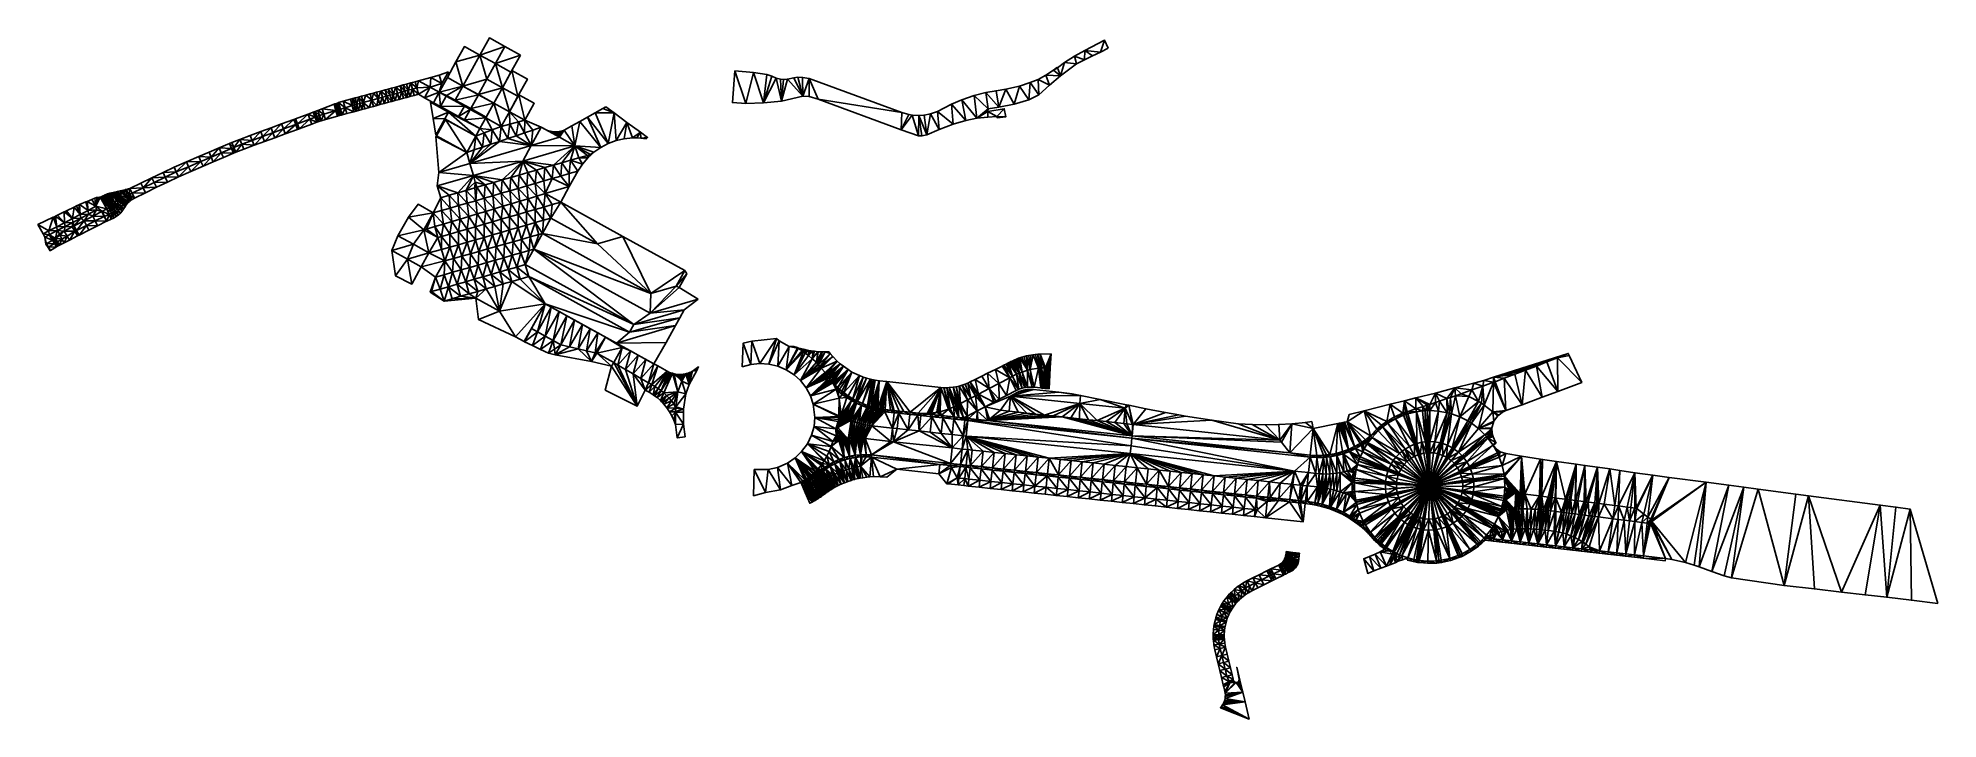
# Model space of a CAD drawing. Header units: millimetres. Extents: x 236046 to 236475, y 140480 to 140633.
import ezdxf

# ---------------------------------------------------------------- set-up
doc = ezdxf.new("R2010")
doc.units = ezdxf.units.MM
doc.layers.add('pas de calque', color=7, linetype='Continuous')

msp = doc.modelspace()

# ---------------------------------------------------------------- linework, layer by layer
at = {"layer": 'pas de calque'}
for points in [[(236146.13, 140629.62, 75.48), (236148.25, 140633.47, 75.48), (236151.75, 140631.54, 75.43), (236146.13, 140629.62, 75.48)], [(236287.12, 140632.96, 74.77), (236286.18, 140630.28, 74.72), (236282.64, 140630.67, 74.71), (236287.12, 140632.96, 74.77)], [(236287.98, 140631.15, 74.72), (236286.18, 140630.28, 74.72), (236287.12, 140632.96, 74.77), (236287.98, 140631.15, 74.72)], [(236146.13, 140629.62, 75.48), (236140.69, 140628.05, 75.51), (236142.62, 140631.55, 75.51), (236146.13, 140629.62, 75.48)], [(236140.69, 140628.05, 75.51), (236146.13, 140629.62, 75.48), (236142.26, 140622.61, 75.48), (236140.69, 140628.05, 75.51)], [(236142.26, 140622.61, 75.48), (236146.13, 140629.62, 75.48), (236147.7, 140624.19, 75.43), (236142.26, 140622.61, 75.48)], [(236146.13, 140629.62, 75.48), (236151.75, 140631.54, 75.43), (236149.63, 140627.69, 75.43), (236146.13, 140629.62, 75.48)], [(236147.7, 140624.19, 75.43), (236146.13, 140629.62, 75.48), (236149.63, 140627.69, 75.43), (236147.7, 140624.19, 75.43)], [(236155.26, 140629.61, 75.38), (236149.63, 140627.69, 75.43), (236151.75, 140631.54, 75.43), (236155.26, 140629.61, 75.38)], [(236155.26, 140629.61, 75.38), (236153.13, 140625.76, 75.38), (236149.63, 140627.69, 75.43), (236155.26, 140629.61, 75.38)], [(236280.78, 140627.67, 74.71), (236278.08, 140627.93, 74.68), (236280.32, 140629.4, 74.68), (236280.78, 140627.67, 74.71)], [(236282.64, 140630.67, 74.71), (236282.58, 140628.54, 74.71), (236280.32, 140629.4, 74.68), (236282.64, 140630.67, 74.71)], [(236280.78, 140627.67, 74.71), (236280.32, 140629.4, 74.68), (236282.58, 140628.54, 74.71), (236280.78, 140627.67, 74.71)], [(236284.38, 140629.41, 74.71), (236282.58, 140628.54, 74.71), (236282.64, 140630.67, 74.71), (236284.38, 140629.41, 74.71)], [(236284.38, 140629.41, 74.71), (236282.64, 140630.67, 74.71), (236286.18, 140630.28, 74.72), (236284.38, 140629.41, 74.71)], [(236135.03, 140624.55, 74.35), (236134.91, 140622.33, 75.28), (236132.25, 140623.79, 75.28), (236135.03, 140624.55, 74.35)], [(236134.91, 140622.33, 75.28), (236135.03, 140624.55, 74.35), (236137.54, 140623.16, 74.35), (236134.91, 140622.33, 75.28)], [(236136.92, 140625.06, 74.33), (236137.54, 140623.16, 74.35), (236135.03, 140624.55, 74.35), (236136.92, 140625.06, 74.33)], [(236139, 140625.81, 74.3), (236137.54, 140623.16, 74.35), (236136.92, 140625.06, 74.33), (236139, 140625.81, 74.3)], [(236138.76, 140624.55, 75.51), (236142.25, 140622.61, 75.48), (236136.93, 140621.22, 75.5), (236138.76, 140624.55, 75.51)], [(236138.76, 140624.55, 75.51), (236140.69, 140628.05, 75.51), (236142.25, 140622.61, 75.48), (236138.76, 140624.55, 75.51)], [(236142.25, 140622.61, 75.48), (236140.69, 140628.05, 75.51), (236142.26, 140622.61, 75.48), (236142.25, 140622.61, 75.48)], [(236145.77, 140620.68, 75.43), (236142.26, 140622.61, 75.48), (236147.7, 140624.19, 75.43), (236145.77, 140620.68, 75.43)], [(236147.7, 140624.17, 75.27), (236151.2, 140622.25, 75.22), (236145.78, 140620.68, 75.27), (236147.7, 140624.17, 75.27)], [(236147.7, 140624.19, 75.43), (236149.63, 140627.69, 75.43), (236151.2, 140622.25, 75.38), (236147.7, 140624.19, 75.43)], [(236151.2, 140622.25, 75.38), (236149.63, 140627.69, 75.43), (236153.13, 140625.76, 75.38), (236151.2, 140622.25, 75.38)], [(236153.33, 140626.1, 75.22), (236154.7, 140620.32, 75.17), (236151.21, 140622.25, 75.22), (236153.33, 140626.1, 75.22)], [(236153.33, 140626.1, 75.22), (236156.83, 140624.18, 75.17), (236154.7, 140620.32, 75.17), (236153.33, 140626.1, 75.22)], [(236203.64, 140626.08, 74.76), (236206.13, 140618.68, 74.84), (236203.13, 140618.89, 74.87), (236203.64, 140626.08, 74.76)], [(236203.64, 140626.08, 74.76), (236207.88, 140625.65, 74.72), (236206.13, 140618.68, 74.84), (236203.64, 140626.08, 74.76)], [(236206.13, 140618.68, 74.84), (236207.88, 140625.65, 74.72), (236210.12, 140618.8, 74.8), (236206.13, 140618.68, 74.84)], [(236210.85, 140625.19, 74.7), (236210.12, 140618.8, 74.8), (236207.88, 140625.65, 74.72), (236210.85, 140625.19, 74.7)], [(236210.85, 140625.19, 74.7), (236211.98, 140624.83, 74.7), (236210.12, 140618.8, 74.8), (236210.85, 140625.19, 74.7)], [(236211.98, 140624.83, 74.7), (236212.96, 140624.4, 74.69), (236210.12, 140618.8, 74.8), (236211.98, 140624.83, 74.7)], [(236214.17, 140619.21, 74.77), (236210.12, 140618.8, 74.8), (236212.96, 140624.4, 74.69), (236214.17, 140619.21, 74.77)], [(236214.17, 140619.21, 74.77), (236212.96, 140624.4, 74.69), (236213.97, 140624.15, 74.68), (236214.17, 140619.21, 74.77)], [(236214.17, 140619.21, 74.77), (236213.97, 140624.15, 74.68), (236214.68, 140624.1, 74.68), (236214.17, 140619.21, 74.77)], [(236215.55, 140624.19, 74.67), (236219, 140620.3, 74.72), (236214.17, 140619.21, 74.77), (236215.55, 140624.19, 74.67)], [(236215.55, 140624.19, 74.67), (236214.17, 140619.21, 74.77), (236214.68, 140624.1, 74.68), (236215.55, 140624.19, 74.67)], [(236217, 140624.51, 74.66), (236219, 140620.3, 74.72), (236215.55, 140624.19, 74.67), (236217, 140624.51, 74.66)], [(236217, 140624.51, 74.66), (236217.89, 140624.6, 74.66), (236219, 140620.3, 74.72), (236217, 140624.51, 74.66)], [(236218.95, 140624.57, 74.65), (236219, 140620.3, 74.72), (236217.89, 140624.6, 74.66), (236218.95, 140624.57, 74.65)], [(236219, 140620.3, 74.72), (236218.95, 140624.57, 74.65), (236220.43, 140624.3, 74.65), (236219, 140620.3, 74.72)], [(236219, 140620.3, 74.72), (236220.43, 140624.3, 74.65), (236220.42, 140620.29, 74.7), (236219, 140620.3, 74.72)], [(236220.42, 140620.29, 74.7), (236220.43, 140624.3, 74.65), (236222.48, 140619.63, 74.71), (236220.42, 140620.29, 74.7)], [(236241.39, 140616.64, 74.65), (236222.48, 140619.63, 74.71), (236220.43, 140624.3, 74.65), (236241.39, 140616.64, 74.65)], [(236270.35, 140623.4, 74.65), (236272.11, 140624.13, 74.66), (236272.26, 140620.66, 74.7), (236270.35, 140623.4, 74.65)], [(236272.11, 140624.13, 74.66), (236273.88, 140625.04, 74.67), (236274.68, 140622.85, 74.7), (236272.11, 140624.13, 74.66)], [(236272.26, 140620.66, 74.7), (236272.11, 140624.13, 74.66), (236274.68, 140622.85, 74.7), (236272.26, 140620.66, 74.7)], [(236277.2, 140624.94, 74.7), (236273.88, 140625.04, 74.67), (236275.58, 140626.17, 74.67), (236277.2, 140624.94, 74.7)], [(236273.88, 140625.04, 74.67), (236277.2, 140624.94, 74.7), (236274.68, 140622.85, 74.7), (236273.88, 140625.04, 74.67)], [(236276.53, 140626.75, 74.68), (236275.58, 140626.17, 74.67), (236276.39, 140626.78, 74.67), (236276.53, 140626.75, 74.68)], [(236275.58, 140626.17, 74.67), (236276.53, 140626.75, 74.68), (236277.2, 140624.94, 74.7), (236275.58, 140626.17, 74.67)], [(236277.2, 140624.94, 74.7), (236276.53, 140626.75, 74.68), (236278.08, 140627.93, 74.68), (236277.2, 140624.94, 74.7)], [(236278.08, 140627.93, 74.68), (236280.78, 140627.67, 74.71), (236277.2, 140624.94, 74.7), (236278.08, 140627.93, 74.68)], [(236117.42, 140619.77, 74.4), (236117.97, 140619.92, 74.46), (236117.81, 140618.37, 74.43), (236117.42, 140619.77, 74.4)], [(236118.35, 140618.52, 74.48), (236117.81, 140618.37, 74.43), (236117.97, 140619.92, 74.46), (236118.35, 140618.52, 74.48)], [(236118.69, 140620.11, 74.47), (236118.35, 140618.52, 74.48), (236117.97, 140619.92, 74.46), (236118.69, 140620.11, 74.47)], [(236119.07, 140618.71, 74.49), (236118.35, 140618.52, 74.48), (236118.69, 140620.11, 74.47), (236119.07, 140618.71, 74.49)], [(236119.41, 140620.31, 74.47), (236119.79, 140618.91, 74.5), (236118.69, 140620.11, 74.47), (236119.41, 140620.31, 74.47)], [(236118.69, 140620.11, 74.47), (236119.79, 140618.91, 74.5), (236119.07, 140618.71, 74.49), (236118.69, 140620.11, 74.47)], [(236119.79, 140618.91, 74.5), (236119.41, 140620.31, 74.47), (236120.38, 140620.57, 74.57), (236119.79, 140618.91, 74.5)], [(236120.38, 140620.57, 74.57), (236121.72, 140619.43, 74.69), (236119.79, 140618.91, 74.5), (236120.38, 140620.57, 74.57)], [(236120.38, 140620.57, 74.57), (236121.34, 140620.83, 74.67), (236121.72, 140619.43, 74.69), (236120.38, 140620.57, 74.57)], [(236121.72, 140619.43, 74.69), (236121.34, 140620.83, 74.67), (236122.07, 140621.03, 74.67), (236121.72, 140619.43, 74.69)], [(236122.07, 140621.03, 74.67), (236123.17, 140619.83, 74.7), (236121.72, 140619.43, 74.69), (236122.07, 140621.03, 74.67)], [(236122.07, 140621.03, 74.67), (236122.79, 140621.23, 74.67), (236123.17, 140619.83, 74.7), (236122.07, 140621.03, 74.67)], [(236123.17, 140619.83, 74.7), (236122.79, 140621.23, 74.67), (236123.76, 140621.49, 74.77), (236123.17, 140619.83, 74.7)], [(236123.17, 140619.83, 74.7), (236123.76, 140621.49, 74.77), (236124.14, 140620.09, 74.79), (236123.17, 140619.83, 74.7)], [(236123.17, 140619.83, 74.7), (236124.14, 140620.09, 74.79), (236123.55, 140618.43, 74.72), (236123.17, 140619.83, 74.7)], [(236123.55, 140618.43, 74.72), (236124.14, 140620.09, 74.79), (236124.52, 140618.69, 74.81), (236123.55, 140618.43, 74.72)], [(236124.72, 140621.75, 74.86), (236125.1, 140620.35, 74.89), (236123.76, 140621.49, 74.77), (236124.72, 140621.75, 74.86)], [(236123.76, 140621.49, 74.77), (236125.1, 140620.35, 74.89), (236124.14, 140620.09, 74.79), (236123.76, 140621.49, 74.77)], [(236124.14, 140620.09, 74.79), (236125.1, 140620.35, 74.89), (236124.52, 140618.69, 74.81), (236124.14, 140620.09, 74.79)], [(236125.48, 140618.95, 74.91), (236124.52, 140618.69, 74.81), (236125.1, 140620.35, 74.89), (236125.48, 140618.95, 74.91)], [(236124.72, 140621.75, 74.86), (236125.44, 140621.95, 74.87), (236125.82, 140620.55, 74.89), (236124.72, 140621.75, 74.86)], [(236124.72, 140621.75, 74.86), (236125.82, 140620.55, 74.89), (236125.1, 140620.35, 74.89), (236124.72, 140621.75, 74.86)], [(236126.2, 140619.15, 74.91), (236125.1, 140620.35, 74.89), (236125.82, 140620.55, 74.89), (236126.2, 140619.15, 74.91)], [(236126.2, 140619.15, 74.91), (236125.48, 140618.95, 74.91), (236125.1, 140620.35, 74.89), (236126.2, 140619.15, 74.91)], [(236126.55, 140620.74, 74.89), (236125.44, 140621.95, 74.87), (236126.17, 140622.14, 74.87), (236126.55, 140620.74, 74.89)], [(236125.44, 140621.95, 74.87), (236126.55, 140620.74, 74.89), (236125.82, 140620.55, 74.89), (236125.44, 140621.95, 74.87)], [(236125.82, 140620.55, 74.89), (236126.55, 140620.74, 74.89), (236126.2, 140619.15, 74.91), (236125.82, 140620.55, 74.89)], [(236126.17, 140622.14, 74.87), (236127.13, 140622.4, 74.97), (236126.55, 140620.74, 74.89), (236126.17, 140622.14, 74.87)], [(236126.55, 140620.74, 74.89), (236126.93, 140619.34, 74.91), (236126.2, 140619.15, 74.91), (236126.55, 140620.74, 74.89)], [(236126.55, 140620.74, 74.89), (236127.13, 140622.4, 74.97), (236127.51, 140621.01, 74.99), (236126.55, 140620.74, 74.89)], [(236127.51, 140621.01, 74.99), (236126.93, 140619.34, 74.91), (236126.55, 140620.74, 74.89), (236127.51, 140621.01, 74.99)], [(236127.51, 140621.01, 74.99), (236127.89, 140619.61, 75.01), (236126.93, 140619.34, 74.91), (236127.51, 140621.01, 74.99)], [(236128.48, 140621.27, 75.08), (236127.13, 140622.4, 74.97), (236128.1, 140622.67, 75.06), (236128.48, 140621.27, 75.08)], [(236127.13, 140622.4, 74.97), (236128.48, 140621.27, 75.08), (236127.51, 140621.01, 74.99), (236127.13, 140622.4, 74.97)], [(236127.51, 140621.01, 74.99), (236128.48, 140621.27, 75.08), (236127.89, 140619.61, 75.01), (236127.51, 140621.01, 74.99)], [(236127.89, 140619.61, 75.01), (236128.48, 140621.27, 75.08), (236128.86, 140619.87, 75.1), (236127.89, 140619.61, 75.01)], [(236128.1, 140622.67, 75.06), (236128.82, 140622.86, 75.06), (236129.2, 140621.46, 75.09), (236128.1, 140622.67, 75.06)], [(236128.48, 140621.27, 75.08), (236128.1, 140622.67, 75.06), (236129.2, 140621.46, 75.09), (236128.48, 140621.27, 75.08)], [(236128.48, 140621.27, 75.08), (236129.2, 140621.46, 75.09), (236129.58, 140620.06, 75.11), (236128.48, 140621.27, 75.08)], [(236129.58, 140620.06, 75.11), (236128.86, 140619.87, 75.1), (236128.48, 140621.27, 75.08), (236129.58, 140620.06, 75.11)], [(236129.93, 140621.66, 75.09), (236128.82, 140622.86, 75.06), (236129.55, 140623.06, 75.07), (236129.93, 140621.66, 75.09)], [(236129.2, 140621.46, 75.09), (236128.82, 140622.86, 75.06), (236129.93, 140621.66, 75.09), (236129.2, 140621.46, 75.09)], [(236129.58, 140620.06, 75.11), (236129.2, 140621.46, 75.09), (236129.93, 140621.66, 75.09), (236129.58, 140620.06, 75.11)], [(236129.93, 140621.66, 75.09), (236129.55, 140623.06, 75.07), (236130.51, 140623.32, 75.16), (236129.93, 140621.66, 75.09)], [(236129.58, 140620.06, 75.11), (236129.93, 140621.66, 75.09), (236130.31, 140620.26, 75.11), (236129.58, 140620.06, 75.11)], [(236130.89, 140621.92, 75.19), (236129.93, 140621.66, 75.09), (236130.51, 140623.32, 75.16), (236130.89, 140621.92, 75.19)], [(236130.31, 140620.26, 75.11), (236129.93, 140621.66, 75.09), (236130.89, 140621.92, 75.19), (236130.31, 140620.26, 75.11)], [(236130.89, 140621.92, 75.19), (236131.27, 140620.52, 75.21), (236130.31, 140620.26, 75.11), (236130.89, 140621.92, 75.19)], [(236130.51, 140623.32, 75.16), (236131.48, 140623.58, 75.26), (236131.86, 140622.18, 75.28), (236130.51, 140623.32, 75.16)], [(236130.89, 140621.92, 75.19), (236130.51, 140623.32, 75.16), (236131.86, 140622.18, 75.28), (236130.89, 140621.92, 75.19)], [(236130.89, 140621.92, 75.19), (236131.86, 140622.18, 75.28), (236132.24, 140620.78, 75.3), (236130.89, 140621.92, 75.19)], [(236130.89, 140621.92, 75.19), (236132.24, 140620.78, 75.3), (236131.27, 140620.52, 75.21), (236130.89, 140621.92, 75.19)], [(236132.25, 140623.79, 75.28), (236131.86, 140622.18, 75.28), (236131.48, 140623.58, 75.26), (236132.25, 140623.79, 75.28)], [(236132.25, 140623.79, 75.28), (236134.91, 140622.33, 75.28), (236131.86, 140622.18, 75.28), (236132.25, 140623.79, 75.28)], [(236131.86, 140622.18, 75.28), (236134.91, 140622.33, 75.28), (236132.24, 140620.78, 75.3), (236131.86, 140622.18, 75.28)], [(236132.24, 140620.78, 75.3), (236134.91, 140622.33, 75.28), (236133.61, 140619.96, 75.33), (236132.24, 140620.78, 75.3)], [(236133.61, 140619.96, 75.33), (236134.91, 140622.33, 75.28), (236136.93, 140621.22, 75.5), (236133.61, 140619.96, 75.33)], [(236133.61, 140619.96, 75.33), (236136.93, 140621.22, 75.5), (236135.62, 140618.85, 75.53), (236133.61, 140619.96, 75.33)], [(236134.91, 140622.33, 75.28), (236137.54, 140623.16, 74.35), (236136.93, 140621.22, 75.5), (236134.91, 140622.33, 75.28)], [(236137.2, 140617.98, 75.54), (236135.62, 140618.85, 75.53), (236136.93, 140621.22, 75.5), (236137.2, 140617.98, 75.54)], [(236138.6, 140620.52, 75.51), (236136.93, 140621.22, 75.5), (236142.25, 140622.61, 75.48), (236138.6, 140620.52, 75.51)], [(236138.5, 140620.35, 75.51), (236137.2, 140617.98, 75.54), (236136.93, 140621.22, 75.5), (236138.5, 140620.35, 75.51)], [(236136.93, 140621.22, 75.5), (236138.6, 140620.52, 75.51), (236138.5, 140620.35, 75.51), (236136.93, 140621.22, 75.5)], [(236137.2, 140617.98, 75.54), (236138.5, 140620.35, 75.51), (236142.61, 140618.07, 75.17), (236137.2, 140617.98, 75.54)], [(236138.6, 140620.52, 75.51), (236142.25, 140622.61, 75.48), (236140.53, 140619.46, 75.48), (236138.6, 140620.52, 75.51)], [(236142.25, 140622.61, 75.48), (236142.25, 140622.61, 75.48), (236140.53, 140619.46, 75.48), (236142.25, 140622.61, 75.48)], [(236140.53, 140619.46, 75.48), (236142.25, 140622.61, 75.48), (236142.26, 140622.61, 75.48), (236140.53, 140619.46, 75.48)], [(236145.76, 140620.67, 75.27), (236140.53, 140619.46, 75.32), (236142.27, 140622.6, 75.32), (236145.76, 140620.67, 75.27)], [(236144.03, 140617.53, 75.27), (236140.53, 140619.46, 75.32), (236145.76, 140620.67, 75.27), (236144.03, 140617.53, 75.27)], [(236149.26, 140618.74, 75.06), (236144.04, 140617.53, 75.11), (236145.77, 140620.67, 75.11), (236149.26, 140618.74, 75.06)], [(236145.78, 140620.68, 75.27), (236151.2, 140622.25, 75.22), (236149.27, 140618.75, 75.22), (236145.78, 140620.68, 75.27)], [(236149.28, 140618.75, 75.06), (236151.2, 140622.24, 75.06), (236152.77, 140616.82, 75.01), (236149.28, 140618.75, 75.06)], [(236154.7, 140620.31, 75.01), (236152.77, 140616.82, 75.01), (236151.2, 140622.24, 75.06), (236154.7, 140620.31, 75.01)], [(236156.28, 140614.89, 74.8), (236152.77, 140616.81, 74.85), (236154.9, 140620.67, 74.85), (236156.28, 140614.89, 74.8)], [(236156.28, 140614.89, 74.8), (236154.9, 140620.67, 74.85), (236158.4, 140618.74, 74.8), (236156.28, 140614.89, 74.8)], [(236254.9, 140619.53, 74.64), (236257.72, 140620.5, 74.63), (236258.26, 140615.35, 74.71), (236254.9, 140619.53, 74.64)], [(236260.34, 140621.16, 74.62), (236260.85, 140617.48, 74.68), (236257.72, 140620.5, 74.63), (236260.34, 140621.16, 74.62)], [(236260.85, 140617.48, 74.68), (236258.26, 140615.35, 74.71), (236257.72, 140620.5, 74.63), (236260.85, 140617.48, 74.68)], [(236263.26, 140617.82, 74.68), (236260.34, 140621.16, 74.62), (236262.64, 140621.55, 74.63), (236263.26, 140617.82, 74.68)], [(236263.26, 140617.82, 74.68), (236260.85, 140617.48, 74.68), (236260.34, 140621.16, 74.62), (236263.26, 140617.82, 74.68)], [(236264.81, 140621.88, 74.63), (236263.26, 140617.82, 74.68), (236262.64, 140621.55, 74.63), (236264.81, 140621.88, 74.63)], [(236264.81, 140621.88, 74.63), (236266.73, 140618.5, 74.69), (236263.26, 140617.82, 74.68), (236264.81, 140621.88, 74.63)], [(236266.73, 140618.5, 74.69), (236264.81, 140621.88, 74.63), (236267.9, 140622.59, 74.64), (236266.73, 140618.5, 74.69)], [(236266.73, 140618.5, 74.69), (236267.9, 140622.59, 74.64), (236270.03, 140619.49, 74.69), (236266.73, 140618.5, 74.69)], [(236270.35, 140623.4, 74.65), (236270.03, 140619.49, 74.69), (236267.9, 140622.59, 74.64), (236270.35, 140623.4, 74.65)], [(236270.03, 140619.49, 74.69), (236270.35, 140623.4, 74.65), (236272.26, 140620.66, 74.7), (236270.03, 140619.49, 74.69)], [(236104.51, 140615.23, 74.33), (236107.32, 140616.26, 74.34), (236104.92, 140614.11, 74.35), (236104.51, 140615.23, 74.33)], [(236107.32, 140616.26, 74.34), (236107.74, 140615.14, 74.35), (236104.92, 140614.11, 74.35), (236107.32, 140616.26, 74.34)], [(236107.33, 140616.27, 74.34), (236107.75, 140615.15, 74.35), (236107.32, 140616.26, 74.34), (236107.33, 140616.27, 74.34)], [(236107.74, 140615.14, 74.35), (236107.32, 140616.26, 74.34), (236107.75, 140615.15, 74.35), (236107.74, 140615.14, 74.35)], [(236108.89, 140615.58, 74.36), (236107.33, 140616.27, 74.34), (236108.46, 140616.7, 74.34), (236108.89, 140615.58, 74.36)], [(236107.75, 140615.15, 74.35), (236107.33, 140616.27, 74.34), (236108.89, 140615.58, 74.36), (236107.75, 140615.15, 74.35)], [(236108.89, 140615.58, 74.36), (236109.33, 140614.46, 74.37), (236107.75, 140615.15, 74.35), (236108.89, 140615.58, 74.36)], [(236108.46, 140616.7, 74.34), (236108.9, 140616.87, 74.34), (236109.31, 140615.73, 74.36), (236108.46, 140616.7, 74.34)], [(236109.31, 140615.73, 74.36), (236108.89, 140615.58, 74.36), (236108.46, 140616.7, 74.34), (236109.31, 140615.73, 74.36)], [(236109.33, 140614.46, 74.37), (236108.89, 140615.58, 74.36), (236109.31, 140615.73, 74.36), (236109.33, 140614.46, 74.37)], [(236109.49, 140617.09, 74.34), (236109.88, 140615.93, 74.36), (236108.9, 140616.87, 74.34), (236109.49, 140617.09, 74.34)], [(236109.88, 140615.93, 74.36), (236109.31, 140615.73, 74.36), (236108.9, 140616.87, 74.34), (236109.88, 140615.93, 74.36)], [(236109.31, 140615.73, 74.36), (236109.88, 140615.93, 74.36), (236109.72, 140614.61, 74.38), (236109.31, 140615.73, 74.36)], [(236109.33, 140614.46, 74.37), (236109.31, 140615.73, 74.36), (236109.72, 140614.61, 74.38), (236109.33, 140614.46, 74.37)], [(236110.91, 140616.24, 74.36), (236109.49, 140617.09, 74.34), (236110.54, 140617.5, 74.34), (236110.91, 140616.24, 74.36)], [(236109.88, 140615.93, 74.36), (236109.49, 140617.09, 74.34), (236110.91, 140616.24, 74.36), (236109.88, 140615.93, 74.36)], [(236109.88, 140615.93, 74.36), (236110.27, 140614.79, 74.38), (236109.72, 140614.61, 74.38), (236109.88, 140615.93, 74.36)], [(236110.91, 140616.24, 74.36), (236110.27, 140614.79, 74.38), (236109.88, 140615.93, 74.36), (236110.91, 140616.24, 74.36)], [(236110.27, 140614.79, 74.38), (236110.91, 140616.24, 74.36), (236111.25, 140615.09, 74.38), (236110.27, 140614.79, 74.38)], [(236113.6, 140617.08, 74.36), (236110.54, 140617.5, 74.34), (236113.18, 140618.5, 74.34), (236113.6, 140617.08, 74.36)], [(236110.54, 140617.5, 74.34), (236113.6, 140617.08, 74.36), (236110.91, 140616.24, 74.36), (236110.54, 140617.5, 74.34)], [(236110.91, 140616.24, 74.36), (236113.6, 140617.08, 74.36), (236111.25, 140615.09, 74.38), (236110.91, 140616.24, 74.36)], [(236113.6, 140617.08, 74.36), (236113.96, 140615.82, 74.38), (236111.25, 140615.09, 74.38), (236113.6, 140617.08, 74.36)], [(236113.77, 140617.13, 74.36), (236113.18, 140618.5, 74.34), (236113.35, 140618.57, 74.34), (236113.77, 140617.13, 74.36)], [(236113.18, 140618.5, 74.34), (236113.77, 140617.13, 74.36), (236113.6, 140617.08, 74.36), (236113.18, 140618.5, 74.34)], [(236114.1, 140617.23, 74.36), (236113.35, 140618.57, 74.34), (236113.67, 140618.68, 74.34), (236114.1, 140617.23, 74.36)], [(236114.1, 140617.23, 74.36), (236113.77, 140617.13, 74.36), (236113.35, 140618.57, 74.34), (236114.1, 140617.23, 74.36)], [(236113.6, 140617.08, 74.36), (236113.77, 140617.13, 74.36), (236113.96, 140615.82, 74.38), (236113.6, 140617.08, 74.36)], [(236113.99, 140618.79, 74.34), (236114.42, 140617.33, 74.37), (236113.67, 140618.68, 74.34), (236113.99, 140618.79, 74.34)], [(236114.42, 140617.33, 74.37), (236114.1, 140617.23, 74.36), (236113.67, 140618.68, 74.34), (236114.42, 140617.33, 74.37)], [(236113.77, 140617.13, 74.36), (236114.1, 140617.23, 74.36), (236114.14, 140615.87, 74.38), (236113.77, 140617.13, 74.36)], [(236114.14, 140615.87, 74.38), (236113.96, 140615.82, 74.38), (236113.77, 140617.13, 74.36), (236114.14, 140615.87, 74.38)], [(236114.22, 140618.87, 74.34), (236114.65, 140617.4, 74.37), (236113.99, 140618.79, 74.34), (236114.22, 140618.87, 74.34)], [(236114.42, 140617.33, 74.37), (236113.99, 140618.79, 74.34), (236114.65, 140617.4, 74.37), (236114.42, 140617.33, 74.37)], [(236114.42, 140617.33, 74.37), (236114.47, 140615.96, 74.38), (236114.1, 140617.23, 74.36), (236114.42, 140617.33, 74.37)], [(236114.47, 140615.96, 74.38), (236114.14, 140615.87, 74.38), (236114.1, 140617.23, 74.36), (236114.47, 140615.96, 74.38)], [(236114.22, 140618.87, 74.34), (236115.27, 140619.18, 74.34), (236115.7, 140617.73, 74.37), (236114.22, 140618.87, 74.34)], [(236114.65, 140617.4, 74.37), (236114.22, 140618.87, 74.34), (236115.7, 140617.73, 74.37), (236114.65, 140617.4, 74.37)], [(236114.42, 140617.33, 74.37), (236114.65, 140617.4, 74.37), (236114.79, 140616.05, 74.39), (236114.42, 140617.33, 74.37)], [(236114.47, 140615.96, 74.38), (236114.42, 140617.33, 74.37), (236114.79, 140616.05, 74.39), (236114.47, 140615.96, 74.38)], [(236114.65, 140617.4, 74.37), (236115.7, 140617.73, 74.37), (236115.02, 140616.11, 74.39), (236114.65, 140617.4, 74.37)], [(236115.02, 140616.11, 74.39), (236114.79, 140616.05, 74.39), (236114.65, 140617.4, 74.37), (236115.02, 140616.11, 74.39)], [(236115.7, 140617.73, 74.37), (236116.09, 140616.4, 74.39), (236115.02, 140616.11, 74.39), (236115.7, 140617.73, 74.37)], [(236116.9, 140619.63, 74.35), (236117.28, 140618.23, 74.38), (236115.27, 140619.18, 74.34), (236116.9, 140619.63, 74.35)], [(236115.27, 140619.18, 74.34), (236117.28, 140618.23, 74.38), (236115.7, 140617.73, 74.37), (236115.27, 140619.18, 74.34)], [(236117.28, 140618.23, 74.38), (236117.66, 140616.83, 74.4), (236115.7, 140617.73, 74.37), (236117.28, 140618.23, 74.38)], [(236116.09, 140616.4, 74.39), (236115.7, 140617.73, 74.37), (236117.66, 140616.83, 74.4), (236116.09, 140616.4, 74.39)], [(236116.9, 140619.63, 74.35), (236117.42, 140619.77, 74.4), (236117.28, 140618.23, 74.38), (236116.9, 140619.63, 74.35)], [(236117.81, 140618.37, 74.43), (236117.28, 140618.23, 74.38), (236117.42, 140619.77, 74.4), (236117.81, 140618.37, 74.43)], [(236117.28, 140618.23, 74.38), (236117.81, 140618.37, 74.43), (236117.66, 140616.83, 74.4), (236117.28, 140618.23, 74.38)], [(236118.21, 140616.98, 74.45), (236117.66, 140616.83, 74.4), (236117.81, 140618.37, 74.43), (236118.21, 140616.98, 74.45)], [(236118.35, 140618.52, 74.48), (236118.21, 140616.98, 74.45), (236117.81, 140618.37, 74.43), (236118.35, 140618.52, 74.48)], [(236118.73, 140617.12, 74.5), (236118.21, 140616.98, 74.45), (236118.35, 140618.52, 74.48), (236118.73, 140617.12, 74.5)], [(236119.07, 140618.71, 74.49), (236118.73, 140617.12, 74.5), (236118.35, 140618.52, 74.48), (236119.07, 140618.71, 74.49)], [(236118.73, 140617.12, 74.5), (236119.07, 140618.71, 74.49), (236119.45, 140617.31, 74.51), (236118.73, 140617.12, 74.5)], [(236119.07, 140618.71, 74.49), (236119.79, 140618.91, 74.5), (236119.45, 140617.31, 74.51), (236119.07, 140618.71, 74.49)], [(236119.45, 140617.31, 74.51), (236119.79, 140618.91, 74.5), (236120.17, 140617.51, 74.52), (236119.45, 140617.31, 74.51)], [(236121.14, 140617.77, 74.61), (236119.79, 140618.91, 74.5), (236121.72, 140619.43, 74.69), (236121.14, 140617.77, 74.61)], [(236120.17, 140617.51, 74.52), (236119.79, 140618.91, 74.5), (236121.14, 140617.77, 74.61), (236120.17, 140617.51, 74.52)], [(236122.1, 140618.03, 74.71), (236121.14, 140617.77, 74.61), (236121.72, 140619.43, 74.69), (236122.1, 140618.03, 74.71)], [(236123.17, 140619.83, 74.7), (236122.83, 140618.23, 74.71), (236121.72, 140619.43, 74.69), (236123.17, 140619.83, 74.7)], [(236121.72, 140619.43, 74.69), (236122.83, 140618.23, 74.71), (236122.1, 140618.03, 74.71), (236121.72, 140619.43, 74.69)], [(236122.83, 140618.23, 74.71), (236123.17, 140619.83, 74.7), (236123.55, 140618.43, 74.72), (236122.83, 140618.23, 74.71)], [(236139.03, 140616.75, 74.46), (236135.57, 140615.27, 74.56), (236134.97, 140618.99, 74.51), (236139.03, 140616.75, 74.46)], [(236139.12, 140616.91, 74.46), (236139.03, 140616.75, 74.46), (236134.97, 140618.99, 74.51), (236139.12, 140616.91, 74.46)], [(236138.16, 140615.18, 74.5), (236135.57, 140615.27, 74.56), (236139.03, 140616.75, 74.46), (236138.16, 140615.18, 74.5)], [(236141.31, 140615.71, 75.18), (236137.2, 140617.98, 75.54), (236142.61, 140618.07, 75.17), (236141.31, 140615.71, 75.18)], [(236145.17, 140611.31, 74.9), (236138.16, 140615.18, 74.5), (236139.03, 140616.75, 74.46), (236145.17, 140611.31, 74.9)], [(236139.12, 140616.91, 74.46), (236146.13, 140613.06, 74.9), (236139.03, 140616.75, 74.46), (236139.12, 140616.91, 74.46)], [(236145.17, 140611.31, 74.9), (236139.03, 140616.75, 74.46), (236146.13, 140613.06, 74.9), (236145.17, 140611.31, 74.9)], [(236141.31, 140615.71, 75.18), (236142.61, 140618.07, 75.17), (236143.93, 140617.35, 75.16), (236141.31, 140615.71, 75.18)], [(236142.63, 140614.99, 75.17), (236141.31, 140615.71, 75.18), (236143.93, 140617.35, 75.16), (236142.63, 140614.99, 75.17)], [(236142.63, 140614.99, 75.17), (236143.93, 140617.35, 75.16), (236147.43, 140615.41, 74.9), (236142.63, 140614.99, 75.17)], [(236149.26, 140618.74, 75.06), (236147.53, 140615.6, 75.06), (236144.04, 140617.53, 75.11), (236149.26, 140618.74, 75.06)], [(236147.43, 140615.41, 74.9), (236149.27, 140618.74, 74.9), (236150.94, 140613.49, 74.85), (236147.43, 140615.41, 74.9)], [(236149.27, 140618.74, 74.9), (236152.77, 140616.81, 74.85), (236150.94, 140613.49, 74.85), (236149.27, 140618.74, 74.9)], [(236152.87, 140614, 74.83), (236150.94, 140613.49, 74.85), (236152.77, 140616.81, 74.85), (236152.87, 140614, 74.83)], [(236154.81, 140614.5, 74.81), (236152.87, 140614, 74.83), (236152.77, 140616.81, 74.85), (236154.81, 140614.5, 74.81)], [(236156.28, 140614.89, 74.8), (236154.81, 140614.5, 74.81), (236152.77, 140616.81, 74.85), (236156.28, 140614.89, 74.8)], [(236173.4, 140608.77, 74.98), (236168.64, 140614.63, 75.14), (236170.38, 140615.61, 75.24), (236173.4, 140608.77, 74.98)], [(236175.08, 140609.65, 75.1), (236170.38, 140615.61, 75.24), (236172.13, 140616.59, 75.34), (236175.08, 140609.65, 75.1)], [(236170.38, 140615.61, 75.24), (236175.08, 140609.65, 75.1), (236173.4, 140608.77, 74.98), (236170.38, 140615.61, 75.24)], [(236172.13, 140616.59, 75.34), (236173.88, 140617.56, 75.44), (236176.42, 140616.55, 75.47), (236172.13, 140616.59, 75.34)], [(236176.42, 140616.55, 75.47), (236175.08, 140609.65, 75.1), (236172.13, 140616.59, 75.34), (236176.42, 140616.55, 75.47)], [(236174.53, 140617.93, 75.47), (236176.42, 140616.55, 75.47), (236173.88, 140617.56, 75.44), (236174.53, 140617.93, 75.47)], [(236176.85, 140610.31, 75.22), (236175.08, 140609.65, 75.1), (236176.42, 140616.55, 75.47), (236176.85, 140610.31, 75.22)], [(236176.42, 140616.55, 75.47), (236179.31, 140614.37, 75.47), (236176.85, 140610.31, 75.22), (236176.42, 140616.55, 75.47)], [(236241.23, 140612.76, 74.71), (236222.48, 140619.63, 74.71), (236241.39, 140616.64, 74.65), (236241.23, 140612.76, 74.71)], [(236242.95, 140616.2, 74.65), (236241.23, 140612.76, 74.71), (236241.39, 140616.64, 74.65), (236242.95, 140616.2, 74.65)], [(236243.7, 140616.07, 74.65), (236241.23, 140612.76, 74.71), (236242.95, 140616.2, 74.65), (236243.7, 140616.07, 74.65)], [(236241.23, 140612.76, 74.71), (236243.7, 140616.07, 74.65), (236245.09, 140611.39, 74.71), (236241.23, 140612.76, 74.71)], [(236243.7, 140616.07, 74.65), (236245.23, 140615.98, 74.64), (236245.09, 140611.39, 74.71), (236243.7, 140616.07, 74.65)], [(236245.09, 140611.39, 74.71), (236245.23, 140615.98, 74.64), (236245.88, 140611.36, 74.71), (236245.09, 140611.39, 74.71)], [(236246.99, 140611.62, 74.71), (236245.23, 140615.98, 74.64), (236246.38, 140616.05, 74.64), (236246.99, 140611.62, 74.71)], [(236245.23, 140615.98, 74.64), (236246.99, 140611.62, 74.71), (236245.88, 140611.36, 74.71), (236245.23, 140615.98, 74.64)], [(236247.84, 140616.32, 74.65), (236246.99, 140611.62, 74.71), (236246.38, 140616.05, 74.64), (236247.84, 140616.32, 74.65)], [(236247.84, 140616.32, 74.65), (236249.79, 140612.77, 74.71), (236246.99, 140611.62, 74.71), (236247.84, 140616.32, 74.65)], [(236249.43, 140616.86, 74.65), (236249.79, 140612.77, 74.71), (236247.84, 140616.32, 74.65), (236249.43, 140616.86, 74.65)], [(236249.43, 140616.86, 74.65), (236252.54, 140618.49, 74.64), (236252.94, 140613.98, 74.71), (236249.43, 140616.86, 74.65)], [(236249.79, 140612.77, 74.71), (236249.43, 140616.86, 74.65), (236252.94, 140613.98, 74.71), (236249.79, 140612.77, 74.71)], [(236255.81, 140614.84, 74.71), (236252.54, 140618.49, 74.64), (236254.9, 140619.53, 74.64), (236255.81, 140614.84, 74.71)], [(236252.54, 140618.49, 74.64), (236255.81, 140614.84, 74.71), (236252.94, 140613.98, 74.71), (236252.54, 140618.49, 74.64)], [(236254.9, 140619.53, 74.64), (236258.26, 140615.35, 74.71), (236255.81, 140614.84, 74.71), (236254.9, 140619.53, 74.64)], [(236260.85, 140617.48, 74.68), (236260.8, 140616.86, 74.69), (236258.26, 140615.35, 74.71), (236260.85, 140617.48, 74.68)], [(236258.26, 140615.35, 74.71), (236260.8, 140616.86, 74.69), (236260.75, 140615.58, 74.71), (236258.26, 140615.35, 74.71)], [(236260.75, 140615.58, 74.71), (236260.8, 140616.86, 74.69), (236262.81, 140615.75, 75.06), (236260.75, 140615.58, 74.71)], [(236264.49, 140617.48, 75.41), (236262.81, 140615.75, 75.06), (236260.8, 140616.86, 74.69), (236264.49, 140617.48, 75.41)], [(236262.81, 140615.75, 75.06), (236264.49, 140617.48, 75.41), (236264.87, 140615.67, 75.42), (236262.81, 140615.75, 75.06)], [(236262.81, 140615.75, 75.06), (236264.87, 140615.67, 75.42), (236262.91, 140615.42, 75.05), (236262.81, 140615.75, 75.06)], [(236094.7, 140610.35, 74.33), (236091.93, 140610.58, 74.31), (236094.28, 140611.47, 74.31), (236094.7, 140610.35, 74.33)], [(236094.28, 140611.47, 74.31), (236096.63, 140612.34, 74.32), (236094.7, 140610.35, 74.33), (236094.28, 140611.47, 74.31)], [(236094.7, 140610.35, 74.33), (236096.63, 140612.34, 74.32), (236097.04, 140611.21, 74.34), (236094.7, 140610.35, 74.33)], [(236098.98, 140613.2, 74.32), (236097.04, 140611.21, 74.34), (236096.63, 140612.34, 74.32), (236098.98, 140613.2, 74.32)], [(236097.04, 140611.21, 74.34), (236098.98, 140613.2, 74.32), (236099.39, 140612.07, 74.34), (236097.04, 140611.21, 74.34)], [(236099.39, 140612.07, 74.34), (236097.46, 140610.09, 74.35), (236097.04, 140611.21, 74.34), (236099.39, 140612.07, 74.34)], [(236097.46, 140610.09, 74.35), (236099.39, 140612.07, 74.34), (236099.81, 140610.95, 74.36), (236097.46, 140610.09, 74.35)], [(236098.98, 140613.2, 74.32), (236101.32, 140614.06, 74.33), (236099.39, 140612.07, 74.34), (236098.98, 140613.2, 74.32)], [(236101.32, 140614.06, 74.33), (236101.74, 140612.94, 74.34), (236099.39, 140612.07, 74.34), (236101.32, 140614.06, 74.33)], [(236099.39, 140612.07, 74.34), (236101.74, 140612.94, 74.34), (236099.81, 140610.95, 74.36), (236099.39, 140612.07, 74.34)], [(236099.81, 140610.95, 74.36), (236101.74, 140612.94, 74.34), (236102.15, 140611.81, 74.36), (236099.81, 140610.95, 74.36)], [(236101.32, 140614.06, 74.33), (236104.14, 140615.1, 74.33), (236101.74, 140612.94, 74.34), (236101.32, 140614.06, 74.33)], [(236104.14, 140615.1, 74.33), (236104.55, 140613.97, 74.35), (236101.74, 140612.94, 74.34), (236104.14, 140615.1, 74.33)], [(236104.55, 140613.97, 74.35), (236102.15, 140611.81, 74.36), (236101.74, 140612.94, 74.34), (236104.55, 140613.97, 74.35)], [(236104.55, 140613.97, 74.35), (236104.97, 140612.84, 74.37), (236102.15, 140611.81, 74.36), (236104.55, 140613.97, 74.35)], [(236104.32, 140615.16, 74.33), (236104.55, 140613.97, 74.35), (236104.14, 140615.1, 74.33), (236104.32, 140615.16, 74.33)], [(236104.32, 140615.16, 74.33), (236104.51, 140615.23, 74.33), (236104.74, 140614.04, 74.35), (236104.32, 140615.16, 74.33)], [(236104.55, 140613.97, 74.35), (236104.32, 140615.16, 74.33), (236104.74, 140614.04, 74.35), (236104.55, 140613.97, 74.35)], [(236104.92, 140614.11, 74.35), (236104.74, 140614.04, 74.35), (236104.51, 140615.23, 74.33), (236104.92, 140614.11, 74.35)], [(236104.74, 140614.04, 74.35), (236104.97, 140612.84, 74.37), (236104.55, 140613.97, 74.35), (236104.74, 140614.04, 74.35)], [(236105.16, 140612.91, 74.37), (236104.74, 140614.04, 74.35), (236104.92, 140614.11, 74.35), (236105.16, 140612.91, 74.37)], [(236105.16, 140612.91, 74.37), (236104.97, 140612.84, 74.37), (236104.74, 140614.04, 74.35), (236105.16, 140612.91, 74.37)], [(236107.74, 140615.14, 74.35), (236105.34, 140612.98, 74.37), (236104.92, 140614.11, 74.35), (236107.74, 140615.14, 74.35)], [(236105.34, 140612.98, 74.37), (236105.16, 140612.91, 74.37), (236104.92, 140614.11, 74.35), (236105.34, 140612.98, 74.37)], [(236107.74, 140615.14, 74.35), (236108.16, 140614.02, 74.37), (236105.34, 140612.98, 74.37), (236107.74, 140615.14, 74.35)], [(236107.74, 140615.14, 74.35), (236107.75, 140615.15, 74.35), (236108.18, 140614.02, 74.37), (236107.74, 140615.14, 74.35)], [(236107.74, 140615.14, 74.35), (236108.18, 140614.02, 74.37), (236108.16, 140614.02, 74.37), (236107.74, 140615.14, 74.35)], [(236107.75, 140615.15, 74.35), (236109.33, 140614.46, 74.37), (236108.18, 140614.02, 74.37), (236107.75, 140615.15, 74.35)], [(236135.57, 140615.27, 74.56), (236138.16, 140615.18, 74.5), (236136.17, 140611.55, 74.6), (236135.57, 140615.27, 74.56)], [(236136.31, 140611.4, 74.91), (236143.14, 140607.63, 74.79), (236136.19, 140611.19, 74.91), (236136.31, 140611.4, 74.91)], [(236143.14, 140607.63, 74.79), (236136.31, 140611.4, 74.91), (236138.33, 140615.07, 75), (236143.14, 140607.63, 74.79)], [(236145.17, 140611.31, 74.9), (236143.14, 140607.63, 74.79), (236138.33, 140615.07, 75), (236145.17, 140611.31, 74.9)], [(236147.43, 140615.41, 74.9), (236146.13, 140613.06, 74.9), (236142.63, 140614.99, 75.17), (236147.43, 140615.41, 74.9)], [(236145.17, 140611.31, 74.9), (236144.81, 140608.19, 74.79), (236143.14, 140607.63, 74.79), (236145.17, 140611.31, 74.9)], [(236146.71, 140608.83, 74.79), (236144.81, 140608.19, 74.79), (236145.17, 140611.31, 74.9), (236146.71, 140608.83, 74.79)], [(236145.17, 140611.31, 74.9), (236146.13, 140613.06, 74.9), (236147.04, 140612.02, 74.88), (236145.17, 140611.31, 74.9)], [(236146.71, 140608.83, 74.79), (236145.17, 140611.31, 74.9), (236147.04, 140612.02, 74.88), (236146.71, 140608.83, 74.79)], [(236148.91, 140612.72, 74.87), (236146.13, 140613.06, 74.9), (236147.43, 140615.41, 74.9), (236148.91, 140612.72, 74.87)], [(236146.13, 140613.06, 74.9), (236148.91, 140612.72, 74.87), (236147.04, 140612.02, 74.88), (236146.13, 140613.06, 74.9)], [(236146.71, 140608.83, 74.79), (236147.04, 140612.02, 74.88), (236148.6, 140609.47, 74.79), (236146.71, 140608.83, 74.79)], [(236147.04, 140612.02, 74.88), (236148.91, 140612.72, 74.87), (236148.6, 140609.47, 74.79), (236147.04, 140612.02, 74.88)], [(236147.43, 140615.41, 74.9), (236150.94, 140613.49, 74.85), (236148.91, 140612.72, 74.87), (236147.43, 140615.41, 74.9)], [(236148.91, 140612.72, 74.87), (236150.5, 140610.11, 74.79), (236148.6, 140609.47, 74.79), (236148.91, 140612.72, 74.87)], [(236150.94, 140613.49, 74.85), (236150.5, 140610.11, 74.79), (236148.91, 140612.72, 74.87), (236150.94, 140613.49, 74.85)], [(236150.5, 140610.11, 74.79), (236150.94, 140613.49, 74.85), (236152.39, 140610.75, 74.79), (236150.5, 140610.11, 74.79)], [(236152.39, 140610.75, 74.79), (236150.94, 140613.49, 74.85), (236152.87, 140614, 74.83), (236152.39, 140610.75, 74.79)], [(236152.39, 140610.75, 74.79), (236152.87, 140614, 74.83), (236154.29, 140611.39, 74.79), (236152.39, 140610.75, 74.79)], [(236152.39, 140610.75, 74.79), (236154.29, 140611.39, 74.79), (236157.71, 140609.19, 74.85), (236152.39, 140610.75, 74.79)], [(236154.29, 140611.39, 74.79), (236152.87, 140614, 74.83), (236154.81, 140614.5, 74.81), (236154.29, 140611.39, 74.79)], [(236154.29, 140611.39, 74.79), (236154.81, 140614.5, 74.81), (236156.18, 140612.03, 74.79), (236154.29, 140611.39, 74.79)], [(236156.18, 140612.03, 74.79), (236157.71, 140609.19, 74.85), (236154.29, 140611.39, 74.79), (236156.18, 140612.03, 74.79)], [(236156.28, 140614.89, 74.8), (236156.18, 140612.03, 74.79), (236154.81, 140614.5, 74.81), (236156.28, 140614.89, 74.8)], [(236158.08, 140612.67, 74.79), (236156.18, 140612.03, 74.79), (236156.28, 140614.89, 74.8), (236158.08, 140612.67, 74.79)], [(236156.18, 140612.03, 74.79), (236158.08, 140612.67, 74.79), (236157.71, 140609.19, 74.85), (236156.18, 140612.03, 74.79)], [(236158.08, 140612.67, 74.79), (236156.28, 140614.89, 74.8), (236159.97, 140613.31, 74.79), (236158.08, 140612.67, 74.79)], [(236158.08, 140612.67, 74.79), (236159.97, 140613.31, 74.79), (236157.71, 140609.19, 74.85), (236158.08, 140612.67, 74.79)], [(236164.09, 140611.04, 74.85), (236157.71, 140609.19, 74.85), (236159.97, 140613.31, 74.79), (236164.09, 140611.04, 74.85)], [(236159.97, 140613.31, 74.79), (236161.19, 140612.66, 74.81), (236164.09, 140611.04, 74.85), (236159.97, 140613.31, 74.79)], [(236164.09, 140611.04, 74.85), (236161.19, 140612.66, 74.81), (236161.57, 140612.52, 74.82), (236164.09, 140611.04, 74.85)], [(236164.09, 140611.04, 74.85), (236161.57, 140612.52, 74.82), (236161.97, 140612.41, 74.83), (236164.09, 140611.04, 74.85)], [(236162.36, 140612.33, 74.84), (236164.09, 140611.04, 74.85), (236161.97, 140612.41, 74.83), (236162.36, 140612.33, 74.84)], [(236162.36, 140612.33, 74.84), (236162.77, 140612.29, 74.85), (236164.09, 140611.04, 74.85), (236162.36, 140612.33, 74.84)], [(236164.09, 140611.04, 74.85), (236162.77, 140612.29, 74.85), (236163.17, 140612.27, 74.86), (236164.09, 140611.04, 74.85)], [(236164.09, 140611.04, 74.85), (236163.17, 140612.27, 74.86), (236163.58, 140612.29, 74.88), (236164.09, 140611.04, 74.85)], [(236163.58, 140612.29, 74.88), (236163.98, 140612.34, 74.9), (236164.09, 140611.04, 74.85), (236163.58, 140612.29, 74.88)], [(236163.98, 140612.34, 74.9), (236164.38, 140612.42, 74.91), (236164.09, 140611.04, 74.85), (236163.98, 140612.34, 74.9)], [(236165.15, 140612.68, 74.95), (236167.56, 140609.13, 74.9), (236164.09, 140611.04, 74.85), (236165.15, 140612.68, 74.95)], [(236164.09, 140611.04, 74.85), (236164.77, 140612.54, 74.93), (236165.15, 140612.68, 74.95), (236164.09, 140611.04, 74.85)], [(236164.77, 140612.54, 74.93), (236164.09, 140611.04, 74.85), (236164.38, 140612.42, 74.91), (236164.77, 140612.54, 74.93)], [(236167.56, 140609.13, 74.9), (236165.15, 140612.68, 74.95), (236166.89, 140613.66, 75.05), (236167.56, 140609.13, 74.9)], [(236166.89, 140613.66, 75.05), (236168.64, 140614.63, 75.14), (236167.56, 140609.13, 74.9), (236166.89, 140613.66, 75.05)], [(236173.4, 140608.77, 74.98), (236167.56, 140609.13, 74.9), (236168.64, 140614.63, 75.14), (236173.4, 140608.77, 74.98)], [(236176.85, 140610.31, 75.22), (236179.31, 140614.37, 75.47), (236178.69, 140610.73, 75.3), (236176.85, 140610.31, 75.22)], [(236180.57, 140610.92, 75.37), (236178.69, 140610.73, 75.3), (236179.31, 140614.37, 75.47), (236180.57, 140610.92, 75.37)], [(236182.35, 140612.24, 75.48), (236180.57, 140610.92, 75.37), (236179.31, 140614.37, 75.47), (236182.35, 140612.24, 75.48)], [(236181.56, 140610.89, 75.41), (236180.57, 140610.92, 75.37), (236182.35, 140612.24, 75.48), (236181.56, 140610.89, 75.41)], [(236181.56, 140610.89, 75.41), (236182.35, 140612.24, 75.48), (236182.45, 140610.86, 75.43), (236181.56, 140610.89, 75.41)], [(236183.98, 140611.02, 75.48), (236182.45, 140610.86, 75.43), (236182.35, 140612.24, 75.48), (236183.98, 140611.02, 75.48)], [(236085.44, 140606.58, 74.32), (236082.67, 140606.69, 74.3), (236084.97, 140607.68, 74.3), (236085.44, 140606.58, 74.32)], [(236087.26, 140608.67, 74.3), (236085.44, 140606.58, 74.32), (236084.97, 140607.68, 74.3), (236087.26, 140608.67, 74.3)], [(236085.44, 140606.58, 74.32), (236087.26, 140608.67, 74.3), (236087.74, 140607.56, 74.32), (236085.44, 140606.58, 74.32)], [(236087.74, 140607.56, 74.32), (236085.91, 140605.47, 74.34), (236085.44, 140606.58, 74.32), (236087.74, 140607.56, 74.32)], [(236087.74, 140607.56, 74.32), (236088.21, 140606.46, 74.34), (236085.91, 140605.47, 74.34), (236087.74, 140607.56, 74.32)], [(236089.58, 140609.66, 74.31), (236090.03, 140608.55, 74.33), (236087.26, 140608.67, 74.3), (236089.58, 140609.66, 74.31)], [(236087.74, 140607.56, 74.32), (236087.26, 140608.67, 74.3), (236090.03, 140608.55, 74.33), (236087.74, 140607.56, 74.32)], [(236087.74, 140607.56, 74.32), (236090.03, 140608.55, 74.33), (236090.49, 140607.44, 74.34), (236087.74, 140607.56, 74.32)], [(236090.49, 140607.44, 74.34), (236088.21, 140606.46, 74.34), (236087.74, 140607.56, 74.32), (236090.49, 140607.44, 74.34)], [(236090.55, 140608.77, 74.33), (236089.58, 140609.66, 74.31), (236090.1, 140609.88, 74.31), (236090.55, 140608.77, 74.33)], [(236089.58, 140609.66, 74.31), (236090.55, 140608.77, 74.33), (236090.03, 140608.55, 74.33), (236089.58, 140609.66, 74.31)], [(236091, 140607.66, 74.34), (236090.03, 140608.55, 74.33), (236090.55, 140608.77, 74.33), (236091, 140607.66, 74.34)], [(236090.49, 140607.44, 74.34), (236090.03, 140608.55, 74.33), (236091, 140607.66, 74.34), (236090.49, 140607.44, 74.34)], [(236090.55, 140608.77, 74.33), (236090.1, 140609.88, 74.31), (236091.93, 140610.58, 74.31), (236090.55, 140608.77, 74.33)], [(236091.93, 140610.58, 74.31), (236092.36, 140609.46, 74.33), (236090.55, 140608.77, 74.33), (236091.93, 140610.58, 74.31)], [(236092.36, 140609.46, 74.33), (236091, 140607.66, 74.34), (236090.55, 140608.77, 74.33), (236092.36, 140609.46, 74.33)], [(236092.36, 140609.46, 74.33), (236092.79, 140608.34, 74.35), (236091, 140607.66, 74.34), (236092.36, 140609.46, 74.33)], [(236091.93, 140610.58, 74.31), (236094.7, 140610.35, 74.33), (236092.36, 140609.46, 74.33), (236091.93, 140610.58, 74.31)], [(236092.36, 140609.46, 74.33), (236094.7, 140610.35, 74.33), (236095.12, 140609.23, 74.35), (236092.36, 140609.46, 74.33)], [(236092.79, 140608.34, 74.35), (236092.36, 140609.46, 74.33), (236095.12, 140609.23, 74.35), (236092.79, 140608.34, 74.35)], [(236097.04, 140611.21, 74.34), (236095.12, 140609.23, 74.35), (236094.7, 140610.35, 74.33), (236097.04, 140611.21, 74.34)], [(236095.12, 140609.23, 74.35), (236097.04, 140611.21, 74.34), (236097.46, 140610.09, 74.35), (236095.12, 140609.23, 74.35)], [(236136.83, 140603.12, 74.75), (236136.19, 140611.19, 74.91), (236143.14, 140607.63, 74.79), (236136.83, 140603.12, 74.75)], [(236136.83, 140603.12, 74.75), (236143.14, 140607.63, 74.79), (236143.85, 140605.16, 74.85), (236136.83, 140603.12, 74.75)], [(236143.14, 140607.63, 74.79), (236144.81, 140608.19, 74.79), (236143.85, 140605.16, 74.85), (236143.14, 140607.63, 74.79)], [(236143.85, 140605.16, 74.85), (236148.6, 140609.47, 74.79), (236150.5, 140610.11, 74.79), (236143.85, 140605.16, 74.85)], [(236143.85, 140605.16, 74.85), (236150.5, 140610.11, 74.79), (236157.71, 140609.19, 74.85), (236143.85, 140605.16, 74.85)], [(236146.71, 140608.83, 74.79), (236148.6, 140609.47, 74.79), (236143.85, 140605.16, 74.85), (236146.71, 140608.83, 74.79)], [(236155.77, 140605.69, 74.9), (236143.85, 140605.16, 74.85), (236157.71, 140609.19, 74.85), (236155.77, 140605.69, 74.9)], [(236143.85, 140605.16, 74.85), (236144.81, 140608.19, 74.79), (236146.71, 140608.83, 74.79), (236143.85, 140605.16, 74.85)], [(236157.71, 140609.19, 74.85), (236150.5, 140610.11, 74.79), (236152.39, 140610.75, 74.79), (236157.71, 140609.19, 74.85)], [(236157.71, 140609.19, 74.85), (236167.56, 140609.13, 74.9), (236155.77, 140605.69, 74.9), (236157.71, 140609.19, 74.85)], [(236155.77, 140605.69, 74.9), (236167.56, 140609.13, 74.9), (236162.7, 140604.75, 74.95), (236155.77, 140605.69, 74.9)], [(236157.71, 140609.19, 74.85), (236164.09, 140611.04, 74.85), (236167.56, 140609.13, 74.9), (236157.71, 140609.19, 74.85)], [(236162.7, 140604.75, 74.95), (236167.56, 140609.13, 74.9), (236164.62, 140605.31, 74.95), (236162.7, 140604.75, 74.95)], [(236164.62, 140605.31, 74.95), (236167.56, 140609.13, 74.9), (236166.54, 140605.86, 74.95), (236164.62, 140605.31, 74.95)], [(236166.54, 140605.86, 74.95), (236167.56, 140609.13, 74.9), (236168.46, 140606.42, 74.95), (236166.54, 140605.86, 74.95)], [(236167.56, 140609.13, 74.9), (236173.4, 140608.77, 74.98), (236171.86, 140607.69, 74.86), (236167.56, 140609.13, 74.9)], [(236167.56, 140609.13, 74.9), (236171.86, 140607.69, 74.86), (236171.09, 140607.18, 74.95), (236167.56, 140609.13, 74.9)], [(236170.38, 140606.97, 74.95), (236167.56, 140609.13, 74.9), (236171.09, 140607.18, 74.95), (236170.38, 140606.97, 74.95)], [(236168.46, 140606.42, 74.95), (236167.56, 140609.13, 74.9), (236170.38, 140606.97, 74.95), (236168.46, 140606.42, 74.95)], [(236170.38, 140606.97, 74.95), (236170.46, 140606.42, 74.96), (236168.46, 140606.42, 74.95), (236170.38, 140606.97, 74.95)], [(236171.09, 140607.18, 74.95), (236170.46, 140606.42, 74.96), (236170.38, 140606.97, 74.95), (236171.09, 140607.18, 74.95)], [(236171.22, 140607.11, 74.95), (236170.46, 140606.42, 74.96), (236171.09, 140607.18, 74.95), (236171.22, 140607.11, 74.95)], [(236171.22, 140607.11, 74.95), (236171.09, 140607.18, 74.95), (236171.86, 140607.69, 74.86), (236171.22, 140607.11, 74.95)], [(236183.66, 140610.67, 75.46), (236182.45, 140610.86, 75.43), (236183.98, 140611.02, 75.48), (236183.66, 140610.67, 75.46)], [(236074.58, 140603.11, 74.28), (236075.08, 140602.02, 74.3), (236072.07, 140601.92, 74.28), (236074.58, 140603.11, 74.28)], [(236077.58, 140603.21, 74.3), (236074.58, 140603.11, 74.28), (236077.09, 140604.3, 74.29), (236077.58, 140603.21, 74.3)], [(236074.58, 140603.11, 74.28), (236077.58, 140603.21, 74.3), (236075.08, 140602.02, 74.3), (236074.58, 140603.11, 74.28)], [(236078.08, 140602.11, 74.32), (236075.08, 140602.02, 74.3), (236077.58, 140603.21, 74.3), (236078.08, 140602.11, 74.32)], [(236077.58, 140603.21, 74.3), (236077.09, 140604.3, 74.29), (236079.86, 140605.49, 74.29), (236077.58, 140603.21, 74.3)], [(236079.86, 140605.49, 74.29), (236080.36, 140604.4, 74.31), (236077.58, 140603.21, 74.3), (236079.86, 140605.49, 74.29)], [(236080.36, 140604.4, 74.31), (236078.08, 140602.11, 74.32), (236077.58, 140603.21, 74.3), (236080.36, 140604.4, 74.31)], [(236078.08, 140602.11, 74.32), (236080.36, 140604.4, 74.31), (236080.82, 140603.29, 74.33), (236078.08, 140602.11, 74.32)], [(236079.86, 140605.49, 74.29), (236079.88, 140605.5, 74.29), (236080.36, 140604.4, 74.31), (236079.86, 140605.49, 74.29)], [(236079.88, 140605.5, 74.29), (236079.9, 140605.51, 74.29), (236080.36, 140604.4, 74.31), (236079.88, 140605.5, 74.29)], [(236083.14, 140605.59, 74.31), (236079.9, 140605.51, 74.29), (236082.67, 140606.69, 74.3), (236083.14, 140605.59, 74.31)], [(236080.36, 140604.4, 74.31), (236079.9, 140605.51, 74.29), (236083.14, 140605.59, 74.31), (236080.36, 140604.4, 74.31)], [(236080.87, 140603.31, 74.33), (236080.36, 140604.4, 74.31), (236083.14, 140605.59, 74.31), (236080.87, 140603.31, 74.33)], [(236080.36, 140604.4, 74.31), (236080.87, 140603.31, 74.33), (236080.85, 140603.3, 74.33), (236080.36, 140604.4, 74.31)], [(236080.82, 140603.29, 74.33), (236080.36, 140604.4, 74.31), (236080.85, 140603.3, 74.33), (236080.82, 140603.29, 74.33)], [(236080.87, 140603.31, 74.33), (236083.14, 140605.59, 74.31), (236083.62, 140604.49, 74.33), (236080.87, 140603.31, 74.33)], [(236082.67, 140606.69, 74.3), (236085.44, 140606.58, 74.32), (236083.14, 140605.59, 74.31), (236082.67, 140606.69, 74.3)], [(236085.44, 140606.58, 74.32), (236083.62, 140604.49, 74.33), (236083.14, 140605.59, 74.31), (236085.44, 140606.58, 74.32)], [(236085.44, 140606.58, 74.32), (236085.91, 140605.47, 74.34), (236083.62, 140604.49, 74.33), (236085.44, 140606.58, 74.32)], [(236136.5, 140600.08, 74.78), (236136.83, 140603.12, 74.75), (236144.63, 140602.44, 74.9), (236136.5, 140600.08, 74.78)], [(236136.83, 140603.12, 74.75), (236143.85, 140605.16, 74.85), (236144.63, 140602.44, 74.9), (236136.83, 140603.12, 74.75)], [(236143.85, 140605.16, 74.85), (236155.77, 140605.69, 74.9), (236144.63, 140602.44, 74.9), (236143.85, 140605.16, 74.85)], [(236155.77, 140605.69, 74.9), (236151.17, 140601.41, 74.95), (236144.63, 140602.44, 74.9), (236155.77, 140605.69, 74.9)], [(236153.09, 140601.97, 74.95), (236151.17, 140601.41, 74.95), (236155.77, 140605.69, 74.9), (236153.09, 140601.97, 74.95)], [(236155.01, 140602.53, 74.95), (236153.09, 140601.97, 74.95), (236155.77, 140605.69, 74.9), (236155.01, 140602.53, 74.95)], [(236155.77, 140605.69, 74.9), (236156.94, 140603.08, 74.95), (236155.01, 140602.53, 74.95), (236155.77, 140605.69, 74.9)], [(236156.68, 140600.06, 74.98), (236155.01, 140602.53, 74.95), (236156.94, 140603.08, 74.95), (236156.68, 140600.06, 74.98)], [(236162.7, 140604.75, 74.95), (236160.78, 140604.19, 74.95), (236155.77, 140605.69, 74.9), (236162.7, 140604.75, 74.95)], [(236158.86, 140603.64, 74.95), (236155.77, 140605.69, 74.9), (236160.78, 140604.19, 74.95), (236158.86, 140603.64, 74.95)], [(236156.94, 140603.08, 74.95), (236155.77, 140605.69, 74.9), (236158.86, 140603.64, 74.95), (236156.94, 140603.08, 74.95)], [(236158.6, 140600.62, 74.99), (236156.68, 140600.06, 74.98), (236156.94, 140603.08, 74.95), (236158.6, 140600.62, 74.99)], [(236156.94, 140603.08, 74.95), (236158.86, 140603.64, 74.95), (236158.6, 140600.62, 74.99), (236156.94, 140603.08, 74.95)], [(236158.86, 140603.64, 74.95), (236160.53, 140601.18, 74.99), (236158.6, 140600.62, 74.99), (236158.86, 140603.64, 74.95)], [(236158.86, 140603.64, 74.95), (236160.78, 140604.19, 74.95), (236160.53, 140601.18, 74.99), (236158.86, 140603.64, 74.95)], [(236162.45, 140601.73, 74.99), (236160.53, 140601.18, 74.99), (236160.78, 140604.19, 74.95), (236162.45, 140601.73, 74.99)], [(236162.7, 140604.75, 74.95), (236162.45, 140601.73, 74.99), (236160.78, 140604.19, 74.95), (236162.7, 140604.75, 74.95)], [(236162.45, 140601.73, 74.99), (236162.7, 140604.75, 74.95), (236164.37, 140602.29, 74.99), (236162.45, 140601.73, 74.99)], [(236164.37, 140602.29, 74.99), (236162.7, 140604.75, 74.95), (236164.62, 140605.31, 74.95), (236164.37, 140602.29, 74.99)], [(236164.37, 140602.29, 74.99), (236164.62, 140605.31, 74.95), (236166.29, 140602.84, 75), (236164.37, 140602.29, 74.99)], [(236166.28, 140599.9, 75.05), (236164.37, 140602.29, 74.99), (236166.29, 140602.84, 75), (236166.28, 140599.9, 75.05)], [(236166.54, 140605.86, 74.95), (236166.29, 140602.84, 75), (236164.62, 140605.31, 74.95), (236166.54, 140605.86, 74.95)], [(236166.29, 140602.84, 75), (236168.21, 140603.4, 75), (236166.28, 140599.9, 75.05), (236166.29, 140602.84, 75)], [(236168.21, 140603.4, 75), (236166.29, 140602.84, 75), (236166.54, 140605.86, 74.95), (236168.21, 140603.4, 75)], [(236168.46, 140606.42, 74.95), (236169.24, 140604.98, 74.98), (236166.54, 140605.86, 74.95), (236168.46, 140606.42, 74.95)], [(236168.21, 140603.4, 75), (236166.54, 140605.86, 74.95), (236169.24, 140604.98, 74.98), (236168.21, 140603.4, 75)], [(236169.24, 140604.98, 74.98), (236168.46, 140606.42, 74.95), (236170.46, 140606.42, 74.96), (236169.24, 140604.98, 74.98)], [(236063.59, 140596.33, 74.26), (236062.44, 140598.38, 74.22), (236062.49, 140598.39, 74.22), (236063.59, 140596.33, 74.26)], [(236062.54, 140598.4, 74.22), (236063.59, 140596.33, 74.26), (236062.49, 140598.39, 74.22), (236062.54, 140598.4, 74.22)], [(236062.54, 140598.4, 74.22), (236062.58, 140598.4, 74.22), (236063.59, 140596.33, 74.26), (236062.54, 140598.4, 74.22)], [(236062.58, 140598.4, 74.22), (236062.59, 140598.41, 74.22), (236063.59, 140596.33, 74.26), (236062.58, 140598.4, 74.22)], [(236062.64, 140598.42, 74.22), (236063.59, 140596.33, 74.26), (236062.59, 140598.41, 74.22), (236062.64, 140598.42, 74.22)], [(236063.59, 140596.33, 74.26), (236062.64, 140598.42, 74.22), (236062.69, 140598.43, 74.22), (236063.59, 140596.33, 74.26)], [(236063.59, 140596.33, 74.26), (236062.69, 140598.43, 74.22), (236062.73, 140598.44, 74.22), (236063.59, 140596.33, 74.26)], [(236062.74, 140598.44, 74.22), (236063.59, 140596.33, 74.26), (236062.73, 140598.44, 74.22), (236062.74, 140598.44, 74.22)], [(236062.85, 140598.46, 74.23), (236064.04, 140596.84, 74.26), (236062.74, 140598.44, 74.22), (236062.85, 140598.46, 74.23)], [(236064.04, 140596.84, 74.26), (236063.59, 140596.33, 74.26), (236062.74, 140598.44, 74.22), (236064.04, 140596.84, 74.26)], [(236062.89, 140598.46, 74.23), (236064.04, 140596.84, 74.26), (236062.85, 140598.46, 74.23), (236062.89, 140598.46, 74.23)], [(236064.04, 140596.84, 74.26), (236062.89, 140598.46, 74.23), (236062.97, 140598.48, 74.23), (236064.04, 140596.84, 74.26)], [(236063.02, 140598.49, 74.23), (236064.04, 140596.84, 74.26), (236062.97, 140598.48, 74.23), (236063.02, 140598.49, 74.23)], [(236063.02, 140598.49, 74.23), (236063.09, 140598.5, 74.23), (236064.04, 140596.84, 74.26), (236063.02, 140598.49, 74.23)], [(236063.21, 140598.52, 74.23), (236064.04, 140596.84, 74.26), (236063.09, 140598.5, 74.23), (236063.21, 140598.52, 74.23)], [(236063.32, 140598.55, 74.23), (236064.04, 140596.84, 74.26), (236063.21, 140598.52, 74.23), (236063.32, 140598.55, 74.23)], [(236063.32, 140598.55, 74.23), (236064.33, 140597.2, 74.26), (236064.04, 140596.84, 74.26), (236063.32, 140598.55, 74.23)], [(236064.33, 140597.2, 74.26), (236063.32, 140598.55, 74.23), (236063.34, 140598.55, 74.23), (236064.33, 140597.2, 74.26)], [(236063.44, 140598.57, 74.23), (236064.33, 140597.2, 74.26), (236063.34, 140598.55, 74.23), (236063.44, 140598.57, 74.23)], [(236063.56, 140598.59, 74.24), (236064.33, 140597.2, 74.26), (236063.44, 140598.57, 74.23), (236063.56, 140598.59, 74.24)], [(236063.57, 140598.6, 74.24), (236064.44, 140597.35, 74.26), (236063.56, 140598.59, 74.24), (236063.57, 140598.6, 74.24)], [(236063.56, 140598.59, 74.24), (236064.44, 140597.35, 74.26), (236064.33, 140597.2, 74.26), (236063.56, 140598.59, 74.24)], [(236063.68, 140598.62, 74.24), (236064.44, 140597.35, 74.26), (236063.57, 140598.6, 74.24), (236063.68, 140598.62, 74.24)], [(236063.79, 140598.65, 74.24), (236064.44, 140597.35, 74.26), (236063.68, 140598.62, 74.24), (236063.79, 140598.65, 74.24)], [(236063.79, 140598.65, 74.24), (236063.88, 140598.67, 74.24), (236064.44, 140597.35, 74.26), (236063.79, 140598.65, 74.24)], [(236063.88, 140598.67, 74.24), (236064.68, 140597.64, 74.26), (236064.44, 140597.35, 74.26), (236063.88, 140598.67, 74.24)], [(236063.91, 140598.67, 74.24), (236064.68, 140597.64, 74.26), (236063.88, 140598.67, 74.24), (236063.91, 140598.67, 74.24)], [(236064.07, 140598.71, 74.24), (236064.68, 140597.64, 74.26), (236063.91, 140598.67, 74.24), (236064.07, 140598.71, 74.24)], [(236064.3, 140598.77, 74.24), (236064.68, 140597.64, 74.26), (236064.07, 140598.71, 74.24), (236064.3, 140598.77, 74.24)], [(236064.3, 140598.77, 74.24), (236064.88, 140598.92, 74.25), (236064.91, 140597.89, 74.27), (236064.3, 140598.77, 74.24)], [(236064.68, 140597.64, 74.26), (236064.3, 140598.77, 74.24), (236064.91, 140597.89, 74.27), (236064.68, 140597.64, 74.26)], [(236064.95, 140598.94, 74.25), (236065.39, 140598.36, 74.27), (236064.88, 140598.92, 74.25), (236064.95, 140598.94, 74.25)], [(236065.39, 140598.36, 74.27), (236064.91, 140597.89, 74.27), (236064.88, 140598.92, 74.25), (236065.39, 140598.36, 74.27)], [(236065.17, 140598.99, 74.25), (236065.39, 140598.36, 74.27), (236064.95, 140598.94, 74.25), (236065.17, 140598.99, 74.25)], [(236065.25, 140599.02, 74.25), (236065.57, 140598.51, 74.27), (236065.17, 140598.99, 74.25), (236065.25, 140599.02, 74.25)], [(236065.39, 140598.36, 74.27), (236065.17, 140598.99, 74.25), (236065.57, 140598.51, 74.27), (236065.39, 140598.36, 74.27)], [(236065.57, 140598.51, 74.27), (236065.25, 140599.02, 74.25), (236065.29, 140599.03, 74.26), (236065.57, 140598.51, 74.27)], [(236065.97, 140599.2, 74.26), (236065.64, 140598.57, 74.27), (236065.29, 140599.03, 74.26), (236065.97, 140599.2, 74.26)], [(236065.64, 140598.57, 74.27), (236065.57, 140598.51, 74.27), (236065.29, 140599.03, 74.26), (236065.64, 140598.57, 74.27)], [(236066.19, 140597.46, 74.28), (236065.39, 140598.36, 74.27), (236065.57, 140598.51, 74.27), (236066.19, 140597.46, 74.28)], [(236065.64, 140598.57, 74.27), (236066.34, 140597.59, 74.28), (236065.57, 140598.51, 74.27), (236065.64, 140598.57, 74.27)], [(236065.57, 140598.51, 74.27), (236066.34, 140597.59, 74.28), (236066.19, 140597.46, 74.28), (236065.57, 140598.51, 74.27)], [(236065.97, 140599.2, 74.26), (236066.2, 140598.98, 74.27), (236065.64, 140598.57, 74.27), (236065.97, 140599.2, 74.26)], [(236066.2, 140598.98, 74.27), (236066.4, 140597.64, 74.28), (236065.64, 140598.57, 74.27), (236066.2, 140598.98, 74.27)], [(236066.34, 140597.59, 74.28), (236065.64, 140598.57, 74.27), (236066.4, 140597.64, 74.28), (236066.34, 140597.59, 74.28)], [(236066.2, 140598.98, 74.27), (236065.97, 140599.2, 74.26), (236066.04, 140599.22, 74.26), (236066.2, 140598.98, 74.27)], [(236066.04, 140599.22, 74.26), (236066.15, 140599.25, 74.26), (236066.2, 140598.98, 74.27), (236066.04, 140599.22, 74.26)], [(236066.2, 140598.98, 74.27), (236066.15, 140599.25, 74.26), (236066.3, 140599.04, 74.27), (236066.2, 140598.98, 74.27)], [(236066.17, 140599.25, 74.26), (236066.3, 140599.04, 74.27), (236066.15, 140599.25, 74.26), (236066.17, 140599.25, 74.26)], [(236066.22, 140599.26, 74.26), (236066.3, 140599.04, 74.27), (236066.17, 140599.25, 74.26), (236066.22, 140599.26, 74.26)], [(236066.2, 140598.98, 74.27), (236066.3, 140599.04, 74.27), (236066.95, 140598.03, 74.29), (236066.2, 140598.98, 74.27)], [(236066.87, 140597.98, 74.29), (236066.2, 140598.98, 74.27), (236066.95, 140598.03, 74.29), (236066.87, 140597.98, 74.29)], [(236066.4, 140597.64, 74.28), (236066.2, 140598.98, 74.27), (236066.87, 140597.98, 74.29), (236066.4, 140597.64, 74.28)], [(236066.22, 140599.26, 74.26), (236067.08, 140599.49, 74.27), (236066.3, 140599.04, 74.27), (236066.22, 140599.26, 74.26)], [(236066.95, 140598.03, 74.29), (236066.3, 140599.04, 74.27), (236067.08, 140599.49, 74.27), (236066.95, 140598.03, 74.29)], [(236066.95, 140598.03, 74.29), (236067.08, 140599.49, 74.27), (236067.61, 140598.41, 74.29), (236066.95, 140598.03, 74.29)], [(236068.14, 140597.33, 74.3), (236066.95, 140598.03, 74.29), (236067.61, 140598.41, 74.29), (236068.14, 140597.33, 74.3)], [(236070.1, 140599.62, 74.29), (236067.08, 140599.49, 74.27), (236069.57, 140600.7, 74.27), (236070.1, 140599.62, 74.29)], [(236067.08, 140599.49, 74.27), (236070.1, 140599.62, 74.29), (236067.61, 140598.41, 74.29), (236067.08, 140599.49, 74.27)], [(236067.61, 140598.41, 74.29), (236070.1, 140599.62, 74.29), (236070.62, 140598.54, 74.31), (236067.61, 140598.41, 74.29)], [(236067.61, 140598.41, 74.29), (236070.62, 140598.54, 74.31), (236068.14, 140597.33, 74.3), (236067.61, 140598.41, 74.29)], [(236069.57, 140600.7, 74.27), (236072.06, 140601.92, 74.28), (236070.1, 140599.62, 74.29), (236069.57, 140600.7, 74.27)], [(236072.06, 140601.92, 74.28), (236072.59, 140600.84, 74.3), (236070.1, 140599.62, 74.29), (236072.06, 140601.92, 74.28)], [(236073.1, 140599.75, 74.31), (236070.1, 140599.62, 74.29), (236072.59, 140600.84, 74.3), (236073.1, 140599.75, 74.31)], [(236070.62, 140598.54, 74.31), (236070.1, 140599.62, 74.29), (236073.1, 140599.75, 74.31), (236070.62, 140598.54, 74.31)], [(236072.59, 140600.84, 74.3), (236072.06, 140601.92, 74.28), (236072.07, 140601.92, 74.28), (236072.59, 140600.84, 74.3)], [(236072.59, 140600.84, 74.3), (236072.07, 140601.92, 74.28), (236075.08, 140602.02, 74.3), (236072.59, 140600.84, 74.3)], [(236075.08, 140602.02, 74.3), (236075.59, 140600.93, 74.32), (236072.59, 140600.84, 74.3), (236075.08, 140602.02, 74.3)], [(236075.59, 140600.93, 74.32), (236073.11, 140599.76, 74.31), (236072.59, 140600.84, 74.3), (236075.59, 140600.93, 74.32)], [(236073.1, 140599.75, 74.31), (236072.59, 140600.84, 74.3), (236073.11, 140599.76, 74.31), (236073.1, 140599.75, 74.31)], [(236075.59, 140600.93, 74.32), (236075.08, 140602.02, 74.3), (236078.08, 140602.11, 74.32), (236075.59, 140600.93, 74.32)], [(236141.12, 140598.51, 74.88), (236136.5, 140600.08, 74.78), (236144.63, 140602.44, 74.9), (236141.12, 140598.51, 74.88)], [(236137.27, 140597.39, 74.82), (236136.5, 140600.08, 74.78), (236139.2, 140597.95, 74.85), (236137.27, 140597.39, 74.82)], [(236139.2, 140597.95, 74.85), (236136.5, 140600.08, 74.78), (236141.12, 140598.51, 74.88), (236139.2, 140597.95, 74.85)], [(236141.12, 140598.51, 74.88), (236141.31, 140595.62, 74.96), (236139.2, 140597.95, 74.85), (236141.12, 140598.51, 74.88)], [(236143.04, 140599.06, 74.91), (236141.12, 140598.51, 74.88), (236144.63, 140602.44, 74.9), (236143.04, 140599.06, 74.91)], [(236143.24, 140596.17, 74.96), (236141.12, 140598.51, 74.88), (236143.04, 140599.06, 74.91), (236143.24, 140596.17, 74.96)], [(236141.31, 140595.62, 74.96), (236141.12, 140598.51, 74.88), (236143.24, 140596.17, 74.96), (236141.31, 140595.62, 74.96)], [(236143.04, 140599.06, 74.91), (236144.63, 140602.44, 74.9), (236145.08, 140600.89, 74.93), (236143.04, 140599.06, 74.91)], [(236143.04, 140599.06, 74.91), (236145.08, 140600.89, 74.93), (236144.96, 140599.62, 74.94), (236143.04, 140599.06, 74.91)], [(236144.96, 140599.62, 74.94), (236145.16, 140596.73, 74.97), (236143.04, 140599.06, 74.91), (236144.96, 140599.62, 74.94)], [(236143.24, 140596.17, 74.96), (236143.04, 140599.06, 74.91), (236145.16, 140596.73, 74.97), (236143.24, 140596.17, 74.96)], [(236151.17, 140601.41, 74.95), (236149.25, 140600.86, 74.95), (236144.63, 140602.44, 74.9), (236151.17, 140601.41, 74.95)], [(236149.25, 140600.86, 74.95), (236147.33, 140600.3, 74.95), (236144.63, 140602.44, 74.9), (236149.25, 140600.86, 74.95)], [(236144.63, 140602.44, 74.9), (236147.33, 140600.3, 74.95), (236145.08, 140600.89, 74.93), (236144.63, 140602.44, 74.9)], [(236145.08, 140600.89, 74.93), (236145.41, 140599.75, 74.95), (236144.96, 140599.62, 74.94), (236145.08, 140600.89, 74.93)], [(236144.96, 140599.62, 74.94), (236145.41, 140599.75, 74.95), (236145.16, 140596.73, 74.97), (236144.96, 140599.62, 74.94)], [(236145.41, 140599.75, 74.95), (236145.08, 140600.89, 74.93), (236147.33, 140600.3, 74.95), (236145.41, 140599.75, 74.95)], [(236145.41, 140599.75, 74.95), (236147.08, 140597.28, 74.97), (236145.16, 140596.73, 74.97), (236145.41, 140599.75, 74.95)], [(236147.08, 140597.28, 74.97), (236145.41, 140599.75, 74.95), (236147.33, 140600.3, 74.95), (236147.08, 140597.28, 74.97)], [(236147.08, 140597.28, 74.97), (236147.33, 140600.3, 74.95), (236149, 140597.84, 74.97), (236147.08, 140597.28, 74.97)], [(236149.25, 140600.86, 74.95), (236149, 140597.84, 74.97), (236147.33, 140600.3, 74.95), (236149.25, 140600.86, 74.95)], [(236149, 140597.84, 74.97), (236149.25, 140600.86, 74.95), (236150.92, 140598.4, 74.97), (236149, 140597.84, 74.97)], [(236151.27, 140595.46, 75.03), (236149, 140597.84, 74.97), (236150.92, 140598.4, 74.97), (236151.27, 140595.46, 75.03)], [(236150.92, 140598.4, 74.97), (236149.25, 140600.86, 74.95), (236151.17, 140601.41, 74.95), (236150.92, 140598.4, 74.97)], [(236150.92, 140598.4, 74.97), (236151.17, 140601.41, 74.95), (236152.84, 140598.95, 74.98), (236150.92, 140598.4, 74.97)], [(236150.92, 140598.4, 74.97), (236152.84, 140598.95, 74.98), (236153.19, 140596.03, 75.03), (236150.92, 140598.4, 74.97)], [(236151.27, 140595.46, 75.03), (236150.92, 140598.4, 74.97), (236153.19, 140596.03, 75.03), (236151.27, 140595.46, 75.03)], [(236151.17, 140601.41, 74.95), (236153.09, 140601.97, 74.95), (236152.84, 140598.95, 74.98), (236151.17, 140601.41, 74.95)], [(236154.76, 140599.51, 74.98), (236152.84, 140598.95, 74.98), (236153.09, 140601.97, 74.95), (236154.76, 140599.51, 74.98)], [(236154.76, 140599.51, 74.98), (236155.1, 140596.6, 75.03), (236152.84, 140598.95, 74.98), (236154.76, 140599.51, 74.98)], [(236152.84, 140598.95, 74.98), (236155.1, 140596.6, 75.03), (236153.19, 140596.03, 75.03), (236152.84, 140598.95, 74.98)], [(236154.76, 140599.51, 74.98), (236153.09, 140601.97, 74.95), (236155.01, 140602.53, 74.95), (236154.76, 140599.51, 74.98)], [(236154.76, 140599.51, 74.98), (236155.01, 140602.53, 74.95), (236156.68, 140600.06, 74.98), (236154.76, 140599.51, 74.98)], [(236157.02, 140597.18, 75.04), (236154.76, 140599.51, 74.98), (236156.68, 140600.06, 74.98), (236157.02, 140597.18, 75.04)], [(236154.76, 140599.51, 74.98), (236157.02, 140597.18, 75.04), (236155.1, 140596.6, 75.03), (236154.76, 140599.51, 74.98)], [(236156.68, 140600.06, 74.98), (236158.6, 140600.62, 74.99), (236158.94, 140597.75, 75.04), (236156.68, 140600.06, 74.98)], [(236157.02, 140597.18, 75.04), (236156.68, 140600.06, 74.98), (236158.94, 140597.75, 75.04), (236157.02, 140597.18, 75.04)], [(236160.53, 140601.18, 74.99), (236160.85, 140598.32, 75.04), (236158.6, 140600.62, 74.99), (236160.53, 140601.18, 74.99)], [(236158.6, 140600.62, 74.99), (236160.85, 140598.32, 75.04), (236158.94, 140597.75, 75.04), (236158.6, 140600.62, 74.99)], [(236160.53, 140601.18, 74.99), (236162.45, 140601.73, 74.99), (236160.85, 140598.32, 75.04), (236160.53, 140601.18, 74.99)], [(236160.85, 140598.32, 75.04), (236162.45, 140601.73, 74.99), (236166.28, 140599.9, 75.05), (236160.85, 140598.32, 75.04)], [(236160.85, 140598.32, 75.04), (236166.28, 140599.9, 75.05), (236164.35, 140596.39, 75.1), (236160.85, 140598.32, 75.04)], [(236166.28, 140599.9, 75.05), (236162.45, 140601.73, 74.99), (236164.37, 140602.29, 74.99), (236166.28, 140599.9, 75.05)], [(236052.29, 140594.2, 74.14), (236052.34, 140591.75, 74.18), (236050.73, 140593.44, 74.13), (236052.29, 140594.2, 74.14)], [(236054.11, 140592.68, 74.19), (236052.29, 140594.2, 74.14), (236052.67, 140594.38, 74.15), (236054.11, 140592.68, 74.19)], [(236052.34, 140591.75, 74.18), (236052.29, 140594.2, 74.14), (236054.11, 140592.68, 74.19), (236052.34, 140591.75, 74.18)], [(236052.67, 140594.38, 74.15), (236052.77, 140594.43, 74.15), (236054.11, 140592.68, 74.19), (236052.67, 140594.38, 74.15)], [(236054.48, 140595.26, 74.16), (236054.11, 140592.68, 74.19), (236052.77, 140594.43, 74.15), (236054.48, 140595.26, 74.16)], [(236054.11, 140592.68, 74.19), (236054.48, 140595.26, 74.16), (236055.88, 140593.61, 74.2), (236054.11, 140592.68, 74.19)], [(236055.88, 140593.61, 74.2), (236054.48, 140595.26, 74.16), (236055.06, 140595.54, 74.16), (236055.88, 140593.61, 74.2)], [(236055.06, 140595.54, 74.16), (236055.57, 140595.79, 74.16), (236055.88, 140593.61, 74.2), (236055.06, 140595.54, 74.16)], [(236055.69, 140595.85, 74.16), (236055.88, 140593.61, 74.2), (236055.57, 140595.79, 74.16), (236055.69, 140595.85, 74.16)], [(236057.65, 140594.54, 74.21), (236055.69, 140595.85, 74.16), (236057.13, 140596.44, 74.17), (236057.65, 140594.54, 74.21)], [(236055.88, 140593.61, 74.2), (236055.69, 140595.85, 74.16), (236057.65, 140594.54, 74.21), (236055.88, 140593.61, 74.2)], [(236055.88, 140593.61, 74.2), (236057.65, 140594.54, 74.21), (236057.76, 140593.69, 74.23), (236055.88, 140593.61, 74.2)], [(236057.13, 140596.44, 74.17), (236057.45, 140596.57, 74.18), (236057.65, 140594.54, 74.21), (236057.13, 140596.44, 74.17)], [(236058.54, 140597.03, 74.18), (236059.42, 140595.47, 74.22), (236057.45, 140596.57, 74.18), (236058.54, 140597.03, 74.18)], [(236057.45, 140596.57, 74.18), (236059.42, 140595.47, 74.22), (236057.65, 140594.54, 74.21), (236057.45, 140596.57, 74.18)], [(236059.53, 140594.63, 74.24), (236057.65, 140594.54, 74.21), (236059.42, 140595.47, 74.22), (236059.53, 140594.63, 74.24)], [(236057.76, 140593.69, 74.23), (236057.65, 140594.54, 74.21), (236059.53, 140594.63, 74.24), (236057.76, 140593.69, 74.23)], [(236058.76, 140593.23, 74.25), (236057.76, 140593.69, 74.23), (236059.53, 140594.63, 74.24), (236058.76, 140593.23, 74.25)], [(236058.54, 140597.03, 74.18), (236059.17, 140597.29, 74.19), (236059.42, 140595.47, 74.22), (236058.54, 140597.03, 74.18)], [(236058.76, 140593.23, 74.25), (236059.53, 140594.63, 74.24), (236060.77, 140594.25, 74.26), (236058.76, 140593.23, 74.25)], [(236060.77, 140594.25, 74.26), (236061.29, 140593.17, 74.27), (236058.76, 140593.23, 74.25), (236060.77, 140594.25, 74.26)], [(236059.42, 140595.47, 74.22), (236059.17, 140597.29, 74.19), (236059.19, 140597.3, 74.19), (236059.42, 140595.47, 74.22)], [(236059.59, 140597.44, 74.19), (236059.61, 140597.43, 74.19), (236059.19, 140597.3, 74.19), (236059.59, 140597.44, 74.19)], [(236059.57, 140597.44, 74.19), (236059.59, 140597.44, 74.19), (236059.19, 140597.3, 74.19), (236059.57, 140597.44, 74.19)], [(236059.55, 140597.44, 74.19), (236059.57, 140597.44, 74.19), (236059.19, 140597.3, 74.19), (236059.55, 140597.44, 74.19)], [(236059.53, 140597.44, 74.19), (236059.55, 140597.44, 74.19), (236059.19, 140597.3, 74.19), (236059.53, 140597.44, 74.19)], [(236059.42, 140595.47, 74.22), (236059.19, 140597.3, 74.19), (236059.71, 140597.43, 74.19), (236059.42, 140595.47, 74.22)], [(236059.19, 140597.3, 74.19), (236059.69, 140597.43, 74.19), (236059.71, 140597.43, 74.19), (236059.19, 140597.3, 74.19)], [(236059.69, 140597.43, 74.19), (236059.19, 140597.3, 74.19), (236059.67, 140597.43, 74.19), (236059.69, 140597.43, 74.19)], [(236059.65, 140597.43, 74.19), (236059.67, 140597.43, 74.19), (236059.19, 140597.3, 74.19), (236059.65, 140597.43, 74.19)], [(236059.63, 140597.43, 74.19), (236059.65, 140597.43, 74.19), (236059.19, 140597.3, 74.19), (236059.63, 140597.43, 74.19)], [(236059.19, 140597.3, 74.19), (236059.61, 140597.43, 74.19), (236059.63, 140597.43, 74.19), (236059.19, 140597.3, 74.19)], [(236060.37, 140597.52, 74.2), (236060.41, 140597.54, 74.2), (236059.42, 140595.47, 74.22), (236060.37, 140597.52, 74.2)], [(236060.41, 140597.54, 74.2), (236061.86, 140594.87, 74.26), (236059.42, 140595.47, 74.22), (236060.41, 140597.54, 74.2)], [(236060.37, 140597.52, 74.2), (236059.42, 140595.47, 74.22), (236060.32, 140597.51, 74.2), (236060.37, 140597.52, 74.2)], [(236060.32, 140597.51, 74.2), (236059.42, 140595.47, 74.22), (236060.26, 140597.49, 74.19), (236060.32, 140597.51, 74.2)], [(236060.2, 140597.48, 74.19), (236060.26, 140597.49, 74.19), (236059.42, 140595.47, 74.22), (236060.2, 140597.48, 74.19)], [(236060.2, 140597.48, 74.19), (236059.42, 140595.47, 74.22), (236060.17, 140597.47, 74.19), (236060.2, 140597.48, 74.19)], [(236060.08, 140597.46, 74.19), (236060.14, 140597.47, 74.19), (236059.42, 140595.47, 74.22), (236060.08, 140597.46, 74.19)], [(236060.17, 140597.47, 74.19), (236059.42, 140595.47, 74.22), (236060.14, 140597.47, 74.19), (236060.17, 140597.47, 74.19)], [(236060.08, 140597.46, 74.19), (236059.42, 140595.47, 74.22), (236060.03, 140597.45, 74.19), (236060.08, 140597.46, 74.19)], [(236059.42, 140595.47, 74.22), (236059.97, 140597.44, 74.19), (236060.03, 140597.45, 74.19), (236059.42, 140595.47, 74.22)], [(236059.42, 140595.47, 74.22), (236059.85, 140597.43, 74.19), (236059.91, 140597.44, 74.19), (236059.42, 140595.47, 74.22)], [(236059.91, 140597.44, 74.19), (236059.97, 140597.44, 74.19), (236059.42, 140595.47, 74.22), (236059.91, 140597.44, 74.19)], [(236059.71, 140597.43, 74.19), (236059.72, 140597.43, 74.19), (236059.42, 140595.47, 74.22), (236059.71, 140597.43, 74.19)], [(236059.72, 140597.43, 74.19), (236059.73, 140597.43, 74.19), (236059.42, 140595.47, 74.22), (236059.72, 140597.43, 74.19)], [(236059.79, 140597.43, 74.19), (236059.42, 140595.47, 74.22), (236059.73, 140597.43, 74.19), (236059.79, 140597.43, 74.19)], [(236059.79, 140597.43, 74.19), (236059.85, 140597.43, 74.19), (236059.42, 140595.47, 74.22), (236059.79, 140597.43, 74.19)], [(236061.84, 140594.86, 74.26), (236059.42, 140595.47, 74.22), (236061.86, 140594.87, 74.26), (236061.84, 140594.86, 74.26)], [(236061.84, 140594.86, 74.26), (236060.86, 140594.3, 74.26), (236059.42, 140595.47, 74.22), (236061.84, 140594.86, 74.26)], [(236059.53, 140594.63, 74.24), (236059.42, 140595.47, 74.22), (236060.86, 140594.3, 74.26), (236059.53, 140594.63, 74.24)], [(236059.53, 140594.63, 74.24), (236060.86, 140594.3, 74.26), (236060.77, 140594.25, 74.26), (236059.53, 140594.63, 74.24)], [(236060.41, 140597.54, 74.2), (236060.42, 140597.54, 74.2), (236061.86, 140594.87, 74.26), (236060.41, 140597.54, 74.2)], [(236061.86, 140594.87, 74.26), (236060.42, 140597.54, 74.2), (236060.46, 140597.55, 74.2), (236061.86, 140594.87, 74.26)], [(236060.51, 140597.57, 74.2), (236061.86, 140594.87, 74.26), (236060.46, 140597.55, 74.2), (236060.51, 140597.57, 74.2)], [(236061.86, 140594.87, 74.26), (236060.51, 140597.57, 74.2), (236060.56, 140597.59, 74.2), (236061.86, 140594.87, 74.26)], [(236061.86, 140594.87, 74.26), (236060.56, 140597.59, 74.2), (236060.6, 140597.6, 74.2), (236061.86, 140594.87, 74.26)], [(236061.86, 140594.87, 74.26), (236060.6, 140597.6, 74.2), (236060.65, 140597.62, 74.2), (236061.86, 140594.87, 74.26)], [(236060.69, 140597.64, 74.2), (236061.86, 140594.87, 74.26), (236060.65, 140597.62, 74.2), (236060.69, 140597.64, 74.2)], [(236062.32, 140595.2, 74.26), (236061.86, 140594.87, 74.26), (236060.69, 140597.64, 74.2), (236062.32, 140595.2, 74.26)], [(236062.32, 140595.2, 74.26), (236060.69, 140597.64, 74.2), (236060.7, 140597.64, 74.2), (236062.32, 140595.2, 74.26)], [(236062.32, 140595.2, 74.26), (236060.7, 140597.64, 74.2), (236060.74, 140597.66, 74.2), (236062.32, 140595.2, 74.26)], [(236060.76, 140597.67, 74.2), (236062.32, 140595.2, 74.26), (236060.74, 140597.66, 74.2), (236060.76, 140597.67, 74.2)], [(236062.32, 140595.2, 74.26), (236060.76, 140597.67, 74.2), (236060.79, 140597.68, 74.2), (236062.32, 140595.2, 74.26)], [(236060.77, 140594.25, 74.26), (236060.86, 140594.3, 74.26), (236060.82, 140594.27, 74.26), (236060.77, 140594.25, 74.26)], [(236060.77, 140594.25, 74.26), (236060.82, 140594.27, 74.26), (236061.34, 140593.19, 74.27), (236060.77, 140594.25, 74.26)], [(236061.29, 140593.17, 74.27), (236060.77, 140594.25, 74.26), (236061.34, 140593.19, 74.27), (236061.29, 140593.17, 74.27)], [(236062.32, 140595.2, 74.26), (236060.79, 140597.68, 74.2), (236060.82, 140597.7, 74.2), (236062.32, 140595.2, 74.26)], [(236062.32, 140595.2, 74.26), (236060.82, 140597.7, 74.2), (236060.86, 140597.72, 74.2), (236062.32, 140595.2, 74.26)], [(236060.82, 140597.7, 74.2), (236060.82, 140597.7, 74.2), (236062.32, 140595.2, 74.26), (236060.82, 140597.7, 74.2)], [(236061.34, 140593.19, 74.27), (236060.82, 140594.27, 74.26), (236060.86, 140594.3, 74.26), (236061.34, 140593.19, 74.27)], [(236062.32, 140595.2, 74.26), (236060.86, 140597.72, 74.2), (236060.9, 140597.73, 74.2), (236062.32, 140595.2, 74.26)], [(236061.84, 140594.86, 74.26), (236062.39, 140593.67, 74.28), (236060.86, 140594.3, 74.26), (236061.84, 140594.86, 74.26)], [(236062.39, 140593.67, 74.28), (236061.34, 140593.19, 74.27), (236060.86, 140594.3, 74.26), (236062.39, 140593.67, 74.28)], [(236060.93, 140597.75, 74.2), (236062.32, 140595.2, 74.26), (236060.9, 140597.73, 74.2), (236060.93, 140597.75, 74.2)], [(236060.97, 140597.77, 74.2), (236062.57, 140595.39, 74.26), (236060.93, 140597.75, 74.2), (236060.97, 140597.77, 74.2)], [(236060.93, 140597.75, 74.2), (236062.57, 140595.39, 74.26), (236062.32, 140595.2, 74.26), (236060.93, 140597.75, 74.2)], [(236062.57, 140595.39, 74.26), (236060.93, 140597.75, 74.2), (236060.93, 140597.75, 74.2), (236062.57, 140595.39, 74.26)], [(236062.57, 140595.39, 74.26), (236060.97, 140597.77, 74.2), (236061, 140597.79, 74.2), (236062.57, 140595.39, 74.26)], [(236061.02, 140597.79, 74.2), (236062.57, 140595.39, 74.26), (236061, 140597.79, 74.2), (236061.02, 140597.79, 74.2)], [(236061.02, 140597.79, 74.2), (236061.04, 140597.8, 74.2), (236062.57, 140595.39, 74.26), (236061.02, 140597.79, 74.2)], [(236062.57, 140595.39, 74.26), (236061.04, 140597.8, 74.2), (236061.08, 140597.82, 74.2), (236062.57, 140595.39, 74.26)], [(236062.57, 140595.39, 74.26), (236061.08, 140597.82, 74.2), (236061.11, 140597.84, 74.2), (236062.57, 140595.39, 74.26)], [(236061.15, 140597.86, 74.2), (236062.78, 140595.56, 74.26), (236061.11, 140597.84, 74.2), (236061.15, 140597.86, 74.2)], [(236062.57, 140595.39, 74.26), (236061.11, 140597.84, 74.2), (236062.78, 140595.56, 74.26), (236062.57, 140595.39, 74.26)], [(236062.78, 140595.56, 74.26), (236061.15, 140597.86, 74.2), (236061.18, 140597.88, 74.2), (236062.78, 140595.56, 74.26)], [(236062.78, 140595.56, 74.26), (236061.15, 140597.86, 74.2), (236061.15, 140597.86, 74.2), (236062.78, 140595.56, 74.26)], [(236062.78, 140595.56, 74.26), (236061.18, 140597.88, 74.2), (236061.21, 140597.89, 74.2), (236062.78, 140595.56, 74.26)], [(236062.78, 140595.56, 74.26), (236061.21, 140597.89, 74.2), (236061.22, 140597.9, 74.2), (236062.78, 140595.56, 74.26)], [(236061.22, 140597.9, 74.2), (236061.25, 140597.92, 74.2), (236062.78, 140595.56, 74.26), (236061.22, 140597.9, 74.2)], [(236061.25, 140597.92, 74.2), (236061.29, 140597.93, 74.2), (236062.78, 140595.56, 74.26), (236061.25, 140597.92, 74.2)], [(236062.78, 140595.56, 74.26), (236061.29, 140597.93, 74.2), (236061.32, 140597.95, 74.2), (236062.78, 140595.56, 74.26)], [(236061.32, 140597.95, 74.2), (236061.34, 140597.96, 74.2), (236062.78, 140595.56, 74.26), (236061.32, 140597.95, 74.2)], [(236061.34, 140597.96, 74.2), (236061.36, 140597.97, 74.2), (236063.02, 140595.77, 74.26), (236061.34, 140597.96, 74.2)], [(236061.34, 140597.96, 74.2), (236063.02, 140595.77, 74.26), (236062.78, 140595.56, 74.26), (236061.34, 140597.96, 74.2)], [(236061.36, 140597.97, 74.2), (236061.39, 140597.99, 74.2), (236063.02, 140595.77, 74.26), (236061.36, 140597.97, 74.2)], [(236063.02, 140595.77, 74.26), (236061.39, 140597.99, 74.2), (236061.43, 140598.01, 74.21), (236063.02, 140595.77, 74.26)], [(236061.46, 140598.02, 74.21), (236063.02, 140595.77, 74.26), (236061.43, 140598.01, 74.21), (236061.46, 140598.02, 74.21)], [(236063.02, 140595.77, 74.26), (236061.46, 140598.03, 74.21), (236061.5, 140598.04, 74.21), (236063.02, 140595.77, 74.26)], [(236061.46, 140598.03, 74.21), (236063.02, 140595.77, 74.26), (236061.46, 140598.02, 74.21), (236061.46, 140598.03, 74.21)], [(236063.02, 140595.77, 74.26), (236061.5, 140598.04, 74.21), (236061.57, 140598.08, 74.21), (236063.02, 140595.77, 74.26)], [(236061.64, 140598.12, 74.21), (236063.02, 140595.77, 74.26), (236061.57, 140598.08, 74.21), (236061.64, 140598.12, 74.21)], [(236063.25, 140595.99, 74.26), (236061.64, 140598.12, 74.21), (236061.67, 140598.13, 74.21), (236063.25, 140595.99, 74.26)], [(236063.02, 140595.77, 74.26), (236061.64, 140598.12, 74.21), (236063.25, 140595.99, 74.26), (236063.02, 140595.77, 74.26)], [(236063.25, 140595.99, 74.26), (236061.67, 140598.13, 74.21), (236061.72, 140598.15, 74.21), (236063.25, 140595.99, 74.26)], [(236063.25, 140595.99, 74.26), (236061.72, 140598.15, 74.21), (236061.79, 140598.18, 74.21), (236063.25, 140595.99, 74.26)], [(236063.25, 140595.99, 74.26), (236061.79, 140598.18, 74.21), (236061.87, 140598.21, 74.21), (236063.25, 140595.99, 74.26)], [(236062.39, 140593.67, 74.28), (236061.84, 140594.86, 74.26), (236061.86, 140594.87, 74.26), (236062.39, 140593.67, 74.28)], [(236062.91, 140593.9, 74.28), (236061.86, 140594.87, 74.26), (236062.32, 140595.2, 74.26), (236062.91, 140593.9, 74.28)], [(236062.39, 140593.67, 74.28), (236061.86, 140594.87, 74.26), (236062.91, 140593.9, 74.28), (236062.39, 140593.67, 74.28)], [(236061.94, 140598.24, 74.21), (236063.25, 140595.99, 74.26), (236061.87, 140598.21, 74.21), (236061.94, 140598.24, 74.21)], [(236061.94, 140598.24, 74.21), (236062.02, 140598.26, 74.21), (236063.25, 140595.99, 74.26), (236061.94, 140598.24, 74.21)], [(236062.02, 140598.26, 74.21), (236062.03, 140598.27, 74.21), (236063.25, 140595.99, 74.26), (236062.02, 140598.26, 74.21)], [(236062.09, 140598.29, 74.21), (236063.25, 140595.99, 74.26), (236062.03, 140598.27, 74.21), (236062.09, 140598.29, 74.21)], [(236063.25, 140595.99, 74.26), (236062.09, 140598.29, 74.21), (236062.17, 140598.31, 74.22), (236063.25, 140595.99, 74.26)], [(236063.59, 140596.33, 74.26), (236062.17, 140598.31, 74.22), (236062.25, 140598.33, 74.22), (236063.59, 140596.33, 74.26)], [(236063.59, 140596.33, 74.26), (236063.25, 140595.99, 74.26), (236062.17, 140598.31, 74.22), (236063.59, 140596.33, 74.26)], [(236062.29, 140598.34, 74.22), (236063.59, 140596.33, 74.26), (236062.25, 140598.33, 74.22), (236062.29, 140598.34, 74.22)], [(236062.25, 140598.33, 74.22), (236062.25, 140598.33, 74.22), (236063.59, 140596.33, 74.26), (236062.25, 140598.33, 74.22)], [(236063.59, 140596.33, 74.26), (236062.29, 140598.34, 74.22), (236062.34, 140598.35, 74.22), (236063.59, 140596.33, 74.26)], [(236062.32, 140595.2, 74.26), (236062.57, 140595.39, 74.26), (236063.36, 140594.14, 74.28), (236062.32, 140595.2, 74.26)], [(236062.91, 140593.9, 74.28), (236062.32, 140595.2, 74.26), (236063.36, 140594.14, 74.28), (236062.91, 140593.9, 74.28)], [(236062.34, 140598.35, 74.22), (236062.39, 140598.36, 74.22), (236063.59, 140596.33, 74.26), (236062.34, 140598.35, 74.22)], [(236062.39, 140598.36, 74.22), (236062.44, 140598.38, 74.22), (236063.59, 140596.33, 74.26), (236062.39, 140598.36, 74.22)], [(236063.74, 140594.42, 74.28), (236062.57, 140595.39, 74.26), (236062.78, 140595.56, 74.26), (236063.74, 140594.42, 74.28)], [(236062.57, 140595.39, 74.26), (236063.74, 140594.42, 74.28), (236063.36, 140594.14, 74.28), (236062.57, 140595.39, 74.26)], [(236063.74, 140594.42, 74.28), (236062.78, 140595.56, 74.26), (236063.02, 140595.77, 74.26), (236063.74, 140594.42, 74.28)], [(236062.91, 140593.9, 74.28), (236063.36, 140594.14, 74.28), (236063.41, 140592.81, 74.29), (236062.91, 140593.9, 74.28)], [(236063.25, 140595.99, 74.26), (236064.13, 140594.8, 74.28), (236063.02, 140595.77, 74.26), (236063.25, 140595.99, 74.26)], [(236064.13, 140594.8, 74.28), (236063.74, 140594.42, 74.28), (236063.02, 140595.77, 74.26), (236064.13, 140594.8, 74.28)], [(236063.59, 140596.33, 74.26), (236064.44, 140595.21, 74.28), (236063.25, 140595.99, 74.26), (236063.59, 140596.33, 74.26)], [(236063.25, 140595.99, 74.26), (236064.44, 140595.21, 74.28), (236064.13, 140594.8, 74.28), (236063.25, 140595.99, 74.26)], [(236063.74, 140594.42, 74.28), (236064, 140593.13, 74.3), (236063.36, 140594.14, 74.28), (236063.74, 140594.42, 74.28)], [(236063.41, 140592.81, 74.29), (236063.36, 140594.14, 74.28), (236064, 140593.13, 74.3), (236063.41, 140592.81, 74.29)], [(236064.7, 140595.61, 74.28), (236063.59, 140596.33, 74.26), (236064.04, 140596.84, 74.26), (236064.7, 140595.61, 74.28)], [(236064.7, 140595.61, 74.28), (236064.44, 140595.21, 74.28), (236063.59, 140596.33, 74.26), (236064.7, 140595.61, 74.28)], [(236064.13, 140594.8, 74.28), (236065.03, 140594.01, 74.3), (236063.74, 140594.42, 74.28), (236064.13, 140594.8, 74.28)], [(236063.74, 140594.42, 74.28), (236065.03, 140594.01, 74.3), (236064.51, 140593.5, 74.3), (236063.74, 140594.42, 74.28)], [(236064, 140593.13, 74.3), (236063.74, 140594.42, 74.28), (236064.51, 140593.5, 74.3), (236064, 140593.13, 74.3)], [(236065.07, 140596.17, 74.28), (236064.04, 140596.84, 74.26), (236064.33, 140597.2, 74.26), (236065.07, 140596.17, 74.28)], [(236064.04, 140596.84, 74.26), (236065.07, 140596.17, 74.28), (236064.7, 140595.61, 74.28), (236064.04, 140596.84, 74.26)], [(236064.44, 140595.21, 74.28), (236065.44, 140594.55, 74.3), (236064.13, 140594.8, 74.28), (236064.44, 140595.21, 74.28)], [(236064.13, 140594.8, 74.28), (236065.44, 140594.55, 74.3), (236065.03, 140594.01, 74.3), (236064.13, 140594.8, 74.28)], [(236065.29, 140596.49, 74.28), (236064.33, 140597.2, 74.26), (236064.44, 140597.35, 74.26), (236065.29, 140596.49, 74.28)], [(236065.29, 140596.49, 74.28), (236065.07, 140596.17, 74.28), (236064.33, 140597.2, 74.26), (236065.29, 140596.49, 74.28)], [(236064.44, 140597.35, 74.26), (236064.68, 140597.64, 74.26), (236065.58, 140596.85, 74.28), (236064.44, 140597.35, 74.26)], [(236064.44, 140597.35, 74.26), (236065.58, 140596.85, 74.28), (236065.39, 140596.61, 74.28), (236064.44, 140597.35, 74.26)], [(236064.44, 140597.35, 74.26), (236065.39, 140596.61, 74.28), (236065.29, 140596.49, 74.28), (236064.44, 140597.35, 74.26)], [(236064.7, 140595.61, 74.28), (236065.7, 140594.95, 74.3), (236064.44, 140595.21, 74.28), (236064.7, 140595.61, 74.28)], [(236064.44, 140595.21, 74.28), (236065.7, 140594.95, 74.3), (236065.44, 140594.55, 74.3), (236064.44, 140595.21, 74.28)], [(236065.78, 140597.07, 74.28), (236064.68, 140597.64, 74.26), (236064.91, 140597.89, 74.27), (236065.78, 140597.07, 74.28)], [(236065.58, 140596.85, 74.28), (236064.68, 140597.64, 74.26), (236065.78, 140597.07, 74.28), (236065.58, 140596.85, 74.28)], [(236066.07, 140595.51, 74.3), (236064.7, 140595.61, 74.28), (236065.07, 140596.17, 74.28), (236066.07, 140595.51, 74.3)], [(236066.07, 140595.51, 74.3), (236065.7, 140594.95, 74.3), (236064.7, 140595.61, 74.28), (236066.07, 140595.51, 74.3)], [(236066.19, 140597.46, 74.28), (236064.91, 140597.89, 74.27), (236065.39, 140598.36, 74.27), (236066.19, 140597.46, 74.28)], [(236066.19, 140597.46, 74.28), (236065.78, 140597.07, 74.28), (236064.91, 140597.89, 74.27), (236066.19, 140597.46, 74.28)], [(236066.07, 140595.51, 74.3), (236065.07, 140596.17, 74.28), (236065.29, 140596.49, 74.28), (236066.07, 140595.51, 74.3)], [(236065.29, 140596.49, 74.28), (236065.39, 140596.61, 74.28), (236066.33, 140595.87, 74.3), (236065.29, 140596.49, 74.28)], [(236066.25, 140595.77, 74.3), (236065.29, 140596.49, 74.28), (236066.33, 140595.87, 74.3), (236066.25, 140595.77, 74.3)], [(236066.07, 140595.51, 74.3), (236065.29, 140596.49, 74.28), (236066.25, 140595.77, 74.3), (236066.07, 140595.51, 74.3)], [(236065.39, 140596.61, 74.28), (236065.58, 140596.85, 74.28), (236066.33, 140595.87, 74.3), (236065.39, 140596.61, 74.28)], [(236065.58, 140596.85, 74.28), (236065.78, 140597.07, 74.28), (236066.49, 140596.06, 74.3), (236065.58, 140596.85, 74.28)], [(236066.33, 140595.87, 74.3), (236065.58, 140596.85, 74.28), (236066.49, 140596.06, 74.3), (236066.33, 140595.87, 74.3)], [(236066.19, 140597.46, 74.28), (236066.98, 140596.56, 74.3), (236065.78, 140597.07, 74.28), (236066.19, 140597.46, 74.28)], [(236066.65, 140596.24, 74.3), (236065.78, 140597.07, 74.28), (236066.98, 140596.56, 74.3), (236066.65, 140596.24, 74.3)], [(236066.49, 140596.06, 74.3), (236065.78, 140597.07, 74.28), (236066.65, 140596.24, 74.3), (236066.49, 140596.06, 74.3)], [(236066.34, 140597.59, 74.28), (236066.98, 140596.56, 74.3), (236066.19, 140597.46, 74.28), (236066.34, 140597.59, 74.28)], [(236067.15, 140596.7, 74.3), (236066.34, 140597.59, 74.28), (236066.4, 140597.64, 74.28), (236067.15, 140596.7, 74.3)], [(236067.1, 140596.66, 74.3), (236066.34, 140597.59, 74.28), (236067.15, 140596.7, 74.3), (236067.1, 140596.66, 74.3)], [(236066.98, 140596.56, 74.3), (236066.34, 140597.59, 74.28), (236067.1, 140596.66, 74.3), (236066.98, 140596.56, 74.3)], [(236066.4, 140597.64, 74.28), (236066.87, 140597.98, 74.29), (236067.15, 140596.7, 74.3), (236066.4, 140597.64, 74.28)], [(236067.53, 140596.98, 74.3), (236066.87, 140597.98, 74.29), (236066.95, 140598.03, 74.29), (236067.53, 140596.98, 74.3)], [(236067.53, 140596.98, 74.3), (236067.15, 140596.7, 74.3), (236066.87, 140597.98, 74.29), (236067.53, 140596.98, 74.3)], [(236068.14, 140597.33, 74.3), (236067.6, 140597.03, 74.3), (236066.95, 140598.03, 74.29), (236068.14, 140597.33, 74.3)], [(236067.6, 140597.03, 74.3), (236067.53, 140596.98, 74.3), (236066.95, 140598.03, 74.29), (236067.6, 140597.03, 74.3)], [(236135.56, 140593.95, 74.95), (236130.01, 140593.03, 74.85), (236132.16, 140595.94, 74.81), (236135.56, 140593.95, 74.95)], [(236135.56, 140593.95, 74.95), (236137.27, 140597.39, 74.82), (236137.47, 140594.5, 74.95), (236135.56, 140593.95, 74.95)], [(236137.47, 140594.5, 74.95), (236137.86, 140591.44, 75.01), (236135.56, 140593.95, 74.95), (236137.47, 140594.5, 74.95)], [(236139.2, 140597.95, 74.85), (236139.39, 140595.06, 74.96), (236137.27, 140597.39, 74.82), (236139.2, 140597.95, 74.85)], [(236137.47, 140594.5, 74.95), (236137.27, 140597.39, 74.82), (236139.39, 140595.06, 74.96), (236137.47, 140594.5, 74.95)], [(236139.39, 140595.06, 74.96), (236139.78, 140592.02, 75.01), (236137.47, 140594.5, 74.95), (236139.39, 140595.06, 74.96)], [(236137.47, 140594.5, 74.95), (236139.78, 140592.02, 75.01), (236137.86, 140591.44, 75.01), (236137.47, 140594.5, 74.95)], [(236139.39, 140595.06, 74.96), (236139.2, 140597.95, 74.85), (236141.31, 140595.62, 74.96), (236139.39, 140595.06, 74.96)], [(236139.39, 140595.06, 74.96), (236141.31, 140595.62, 74.96), (236141.69, 140592.59, 75.01), (236139.39, 140595.06, 74.96)], [(236141.69, 140592.59, 75.01), (236139.78, 140592.02, 75.01), (236139.39, 140595.06, 74.96), (236141.69, 140592.59, 75.01)], [(236141.31, 140595.62, 74.96), (236143.24, 140596.17, 74.96), (236143.61, 140593.16, 75.02), (236141.31, 140595.62, 74.96)], [(236143.61, 140593.16, 75.02), (236141.69, 140592.59, 75.01), (236141.31, 140595.62, 74.96), (236143.61, 140593.16, 75.02)], [(236145.16, 140596.73, 74.97), (236145.52, 140593.74, 75.02), (236143.24, 140596.17, 74.96), (236145.16, 140596.73, 74.97)], [(236143.61, 140593.16, 75.02), (236143.24, 140596.17, 74.96), (236145.52, 140593.74, 75.02), (236143.61, 140593.16, 75.02)], [(236145.16, 140596.73, 74.97), (236147.08, 140597.28, 74.97), (236147.44, 140594.31, 75.02), (236145.16, 140596.73, 74.97)], [(236147.44, 140594.31, 75.02), (236145.52, 140593.74, 75.02), (236145.16, 140596.73, 74.97), (236147.44, 140594.31, 75.02)], [(236147.05, 140591.41, 75.1), (236145.52, 140593.74, 75.02), (236147.44, 140594.31, 75.02), (236147.05, 140591.41, 75.1)], [(236148.97, 140591.96, 75.1), (236147.05, 140591.41, 75.1), (236147.44, 140594.31, 75.02), (236148.97, 140591.96, 75.1)], [(236149, 140597.84, 74.97), (236149.36, 140594.88, 75.03), (236147.08, 140597.28, 74.97), (236149, 140597.84, 74.97)], [(236149.36, 140594.88, 75.03), (236147.44, 140594.31, 75.02), (236147.08, 140597.28, 74.97), (236149.36, 140594.88, 75.03)], [(236147.44, 140594.31, 75.02), (236149.36, 140594.88, 75.03), (236148.97, 140591.96, 75.1), (236147.44, 140594.31, 75.02)], [(236150.9, 140592.52, 75.1), (236148.97, 140591.96, 75.1), (236149.36, 140594.88, 75.03), (236150.9, 140592.52, 75.1)], [(236149, 140597.84, 74.97), (236151.27, 140595.46, 75.03), (236149.36, 140594.88, 75.03), (236149, 140597.84, 74.97)], [(236150.9, 140592.52, 75.1), (236149.36, 140594.88, 75.03), (236151.27, 140595.46, 75.03), (236150.9, 140592.52, 75.1)], [(236150.9, 140592.52, 75.1), (236151.27, 140595.46, 75.03), (236152.82, 140593.07, 75.1), (236150.9, 140592.52, 75.1)], [(236152.82, 140593.07, 75.1), (236151.27, 140595.46, 75.03), (236153.19, 140596.03, 75.03), (236152.82, 140593.07, 75.1)], [(236153.19, 140596.03, 75.03), (236154.74, 140593.62, 75.1), (236152.82, 140593.07, 75.1), (236153.19, 140596.03, 75.03)], [(236153.19, 140596.03, 75.03), (236155.1, 140596.6, 75.03), (236154.74, 140593.62, 75.1), (236153.19, 140596.03, 75.03)], [(236156.66, 140594.18, 75.1), (236154.74, 140593.62, 75.1), (236155.1, 140596.6, 75.03), (236156.66, 140594.18, 75.1)], [(236154.74, 140593.62, 75.1), (236156.66, 140594.18, 75.1), (236156.65, 140591.22, 75.19), (236154.74, 140593.62, 75.1)], [(236156.66, 140594.18, 75.1), (236155.1, 140596.6, 75.03), (236157.02, 140597.18, 75.04), (236156.66, 140594.18, 75.1)], [(236156.66, 140594.18, 75.1), (236158.58, 140591.78, 75.2), (236156.65, 140591.22, 75.19), (236156.66, 140594.18, 75.1)], [(236156.66, 140594.18, 75.1), (236157.02, 140597.18, 75.04), (236158.58, 140594.73, 75.1), (236156.66, 140594.18, 75.1)], [(236158.58, 140594.73, 75.1), (236158.58, 140591.78, 75.2), (236156.66, 140594.18, 75.1), (236158.58, 140594.73, 75.1)], [(236158.58, 140594.73, 75.1), (236157.02, 140597.18, 75.04), (236158.94, 140597.75, 75.04), (236158.58, 140594.73, 75.1)], [(236158.94, 140597.75, 75.04), (236160.51, 140595.28, 75.1), (236158.58, 140594.73, 75.1), (236158.94, 140597.75, 75.04)], [(236160.5, 140592.33, 75.2), (236158.58, 140594.73, 75.1), (236160.51, 140595.28, 75.1), (236160.5, 140592.33, 75.2)], [(236158.58, 140594.73, 75.1), (236160.5, 140592.33, 75.2), (236158.58, 140591.78, 75.2), (236158.58, 140594.73, 75.1)], [(236158.94, 140597.75, 75.04), (236160.85, 140598.32, 75.04), (236160.51, 140595.28, 75.1), (236158.94, 140597.75, 75.04)], [(236162.15, 140592.81, 75.2), (236160.5, 140592.33, 75.2), (236160.51, 140595.28, 75.1), (236162.15, 140592.81, 75.2)], [(236160.85, 140598.32, 75.04), (236162.43, 140595.84, 75.1), (236160.51, 140595.28, 75.1), (236160.85, 140598.32, 75.04)], [(236160.51, 140595.28, 75.1), (236162.43, 140595.84, 75.1), (236162.15, 140592.81, 75.2), (236160.51, 140595.28, 75.1)], [(236164.35, 140596.39, 75.1), (236162.43, 140595.84, 75.1), (236160.85, 140598.32, 75.04), (236164.35, 140596.39, 75.1)], [(236164.35, 140596.39, 75.1), (236162.15, 140592.81, 75.2), (236162.43, 140595.84, 75.1), (236164.35, 140596.39, 75.1)], [(236162.15, 140592.81, 75.2), (236164.35, 140596.39, 75.1), (236172.65, 140587.01, 75.2), (236162.15, 140592.81, 75.2)], [(236178.36, 140588.66, 75.2), (236172.65, 140587.01, 75.2), (236164.35, 140596.39, 75.1), (236178.36, 140588.66, 75.2)], [(236046.35, 140591.32, 74.11), (236049.79, 140592.99, 74.13), (236048.8, 140589.89, 74.16), (236046.35, 140591.32, 74.11)], [(236047.51, 140589.21, 74.15), (236046.35, 140591.32, 74.11), (236048.8, 140589.89, 74.16), (236047.51, 140589.21, 74.15)], [(236047.51, 140589.21, 74.15), (236048.8, 140589.89, 74.16), (236048.91, 140589.04, 74.18), (236047.51, 140589.21, 74.15)], [(236049.79, 140592.99, 74.13), (236050.57, 140590.82, 74.17), (236048.8, 140589.89, 74.16), (236049.79, 140592.99, 74.13)], [(236048.8, 140589.89, 74.16), (236050.57, 140590.82, 74.17), (236050.68, 140589.97, 74.19), (236048.8, 140589.89, 74.16)], [(236050.68, 140589.97, 74.19), (236048.91, 140589.04, 74.18), (236048.8, 140589.89, 74.16), (236050.68, 140589.97, 74.19)], [(236050.3, 140588.28, 74.26), (236048.91, 140589.04, 74.18), (236050.68, 140589.97, 74.19), (236050.3, 140588.28, 74.26)], [(236050.57, 140590.82, 74.17), (236049.79, 140592.99, 74.13), (236049.84, 140593.01, 74.13), (236050.57, 140590.82, 74.17)], [(236050.57, 140590.82, 74.17), (236049.84, 140593.01, 74.13), (236050.08, 140593.12, 74.13), (236050.57, 140590.82, 74.17)], [(236050.08, 140593.12, 74.13), (236050.31, 140593.24, 74.13), (236050.57, 140590.82, 74.17), (236050.08, 140593.12, 74.13)], [(236050.68, 140589.97, 74.19), (236051.18, 140589.21, 74.24), (236050.3, 140588.28, 74.26), (236050.68, 140589.97, 74.19)], [(236050.73, 140593.44, 74.13), (236052.34, 140591.75, 74.18), (236050.31, 140593.24, 74.13), (236050.73, 140593.44, 74.13)], [(236050.57, 140590.82, 74.17), (236050.31, 140593.24, 74.13), (236052.34, 140591.75, 74.18), (236050.57, 140590.82, 74.17)], [(236050.57, 140590.82, 74.17), (236052.34, 140591.75, 74.18), (236052.45, 140590.9, 74.2), (236050.57, 140590.82, 74.17)], [(236050.57, 140590.82, 74.17), (236052.45, 140590.9, 74.2), (236050.68, 140589.97, 74.19), (236050.57, 140590.82, 74.17)], [(236052.25, 140589.82, 74.24), (236050.68, 140589.97, 74.19), (236052.45, 140590.9, 74.2), (236052.25, 140589.82, 74.24)], [(236051.18, 140589.21, 74.24), (236050.68, 140589.97, 74.19), (236052.25, 140589.82, 74.24), (236051.18, 140589.21, 74.24)], [(236051.33, 140588.93, 74.24), (236051.18, 140589.21, 74.24), (236052.25, 140589.82, 74.24), (236051.33, 140588.93, 74.24)], [(236052.9, 140588.75, 74.26), (236051.33, 140588.93, 74.24), (236052.25, 140589.82, 74.24), (236052.9, 140588.75, 74.26)], [(236052.45, 140590.9, 74.2), (236054.09, 140590.86, 74.24), (236052.25, 140589.82, 74.24), (236052.45, 140590.9, 74.2)], [(236052.25, 140589.82, 74.24), (236054.09, 140590.86, 74.24), (236054.67, 140589.82, 74.26), (236052.25, 140589.82, 74.24)], [(236052.9, 140588.75, 74.26), (236052.25, 140589.82, 74.24), (236054.67, 140589.82, 74.26), (236052.9, 140588.75, 74.26)], [(236054.11, 140592.68, 74.19), (236054.22, 140591.83, 74.21), (236052.34, 140591.75, 74.18), (236054.11, 140592.68, 74.19)], [(236052.45, 140590.9, 74.2), (236052.34, 140591.75, 74.18), (236054.22, 140591.83, 74.21), (236052.45, 140590.9, 74.2)], [(236054.09, 140590.86, 74.24), (236052.45, 140590.9, 74.2), (236054.22, 140591.83, 74.21), (236054.09, 140590.86, 74.24)], [(236054.67, 140589.82, 74.26), (236053.44, 140587.84, 74.28), (236052.9, 140588.75, 74.26), (236054.67, 140589.82, 74.26)], [(236054.67, 140589.82, 74.26), (236055.25, 140588.76, 74.28), (236053.44, 140587.84, 74.28), (236054.67, 140589.82, 74.26)], [(236054.09, 140590.86, 74.24), (236054.22, 140591.83, 74.21), (236054.48, 140591.06, 74.24), (236054.09, 140590.86, 74.24)], [(236054.48, 140591.06, 74.24), (236054.67, 140589.82, 74.26), (236054.09, 140590.86, 74.24), (236054.48, 140591.06, 74.24)], [(236055.88, 140593.61, 74.2), (236055.99, 140592.76, 74.22), (236054.11, 140592.68, 74.19), (236055.88, 140593.61, 74.2)], [(236054.11, 140592.68, 74.19), (236055.99, 140592.76, 74.22), (236054.22, 140591.83, 74.21), (236054.11, 140592.68, 74.19)], [(236054.48, 140591.06, 74.24), (236054.22, 140591.83, 74.21), (236055.99, 140592.76, 74.22), (236054.48, 140591.06, 74.24)], [(236056.74, 140592.21, 74.25), (236054.48, 140591.06, 74.24), (236055.99, 140592.76, 74.22), (236056.74, 140592.21, 74.25)], [(236055.05, 140590.01, 74.26), (236054.48, 140591.06, 74.24), (236056.74, 140592.21, 74.25), (236055.05, 140590.01, 74.26)], [(236055.05, 140590.01, 74.26), (236054.67, 140589.82, 74.26), (236054.48, 140591.06, 74.24), (236055.05, 140590.01, 74.26)], [(236055.05, 140590.01, 74.26), (236055.25, 140588.76, 74.28), (236054.67, 140589.82, 74.26), (236055.05, 140590.01, 74.26)], [(236056.74, 140592.21, 74.25), (236057.28, 140591.14, 74.27), (236055.05, 140590.01, 74.26), (236056.74, 140592.21, 74.25)], [(236057.28, 140591.14, 74.27), (236055.63, 140588.96, 74.28), (236055.05, 140590.01, 74.26), (236057.28, 140591.14, 74.27)], [(236055.05, 140590.01, 74.26), (236055.63, 140588.96, 74.28), (236055.25, 140588.76, 74.28), (236055.05, 140590.01, 74.26)], [(236055.63, 140588.96, 74.28), (236057.28, 140591.14, 74.27), (236057.83, 140590.07, 74.28), (236055.63, 140588.96, 74.28)], [(236055.99, 140592.76, 74.22), (236055.88, 140593.61, 74.2), (236057.76, 140593.69, 74.23), (236055.99, 140592.76, 74.22)], [(236055.99, 140592.76, 74.22), (236057.76, 140593.69, 74.23), (236056.74, 140592.21, 74.25), (236055.99, 140592.76, 74.22)], [(236058.76, 140593.23, 74.25), (236056.74, 140592.21, 74.25), (236057.76, 140593.69, 74.23), (236058.76, 140593.23, 74.25)], [(236058.76, 140593.23, 74.25), (236059.29, 140592.15, 74.27), (236056.74, 140592.21, 74.25), (236058.76, 140593.23, 74.25)], [(236059.29, 140592.15, 74.27), (236057.28, 140591.14, 74.27), (236056.74, 140592.21, 74.25), (236059.29, 140592.15, 74.27)], [(236057.28, 140591.14, 74.27), (236059.29, 140592.15, 74.27), (236059.82, 140591.08, 74.29), (236057.28, 140591.14, 74.27)], [(236057.83, 140590.07, 74.28), (236057.28, 140591.14, 74.27), (236059.82, 140591.08, 74.29), (236057.83, 140590.07, 74.28)], [(236059.29, 140592.15, 74.27), (236058.76, 140593.23, 74.25), (236061.29, 140593.17, 74.27), (236059.29, 140592.15, 74.27)], [(236061.29, 140593.17, 74.27), (236061.81, 140592.09, 74.29), (236059.29, 140592.15, 74.27), (236061.29, 140593.17, 74.27)], [(236059.29, 140592.15, 74.27), (236061.81, 140592.09, 74.29), (236059.82, 140591.08, 74.29), (236059.29, 140592.15, 74.27)], [(236061.29, 140593.17, 74.27), (236061.34, 140593.19, 74.27), (236061.81, 140592.09, 74.29), (236061.29, 140593.17, 74.27)], [(236062.39, 140593.67, 74.28), (236061.86, 140592.11, 74.29), (236061.34, 140593.19, 74.27), (236062.39, 140593.67, 74.28)], [(236061.86, 140592.11, 74.29), (236061.81, 140592.09, 74.29), (236061.34, 140593.19, 74.27), (236061.86, 140592.11, 74.29)], [(236062.39, 140593.67, 74.28), (236062.89, 140592.58, 74.29), (236061.86, 140592.11, 74.29), (236062.39, 140593.67, 74.28)], [(236062.39, 140593.67, 74.28), (236062.91, 140593.9, 74.28), (236062.89, 140592.58, 74.29), (236062.39, 140593.67, 74.28)], [(236062.89, 140592.58, 74.29), (236062.91, 140593.9, 74.28), (236063.41, 140592.81, 74.29), (236062.89, 140592.58, 74.29)], [(236130.01, 140593.03, 74.85), (236133.49, 140590.13, 75), (236127.61, 140588.82, 74.95), (236130.01, 140593.03, 74.85)], [(236131.12, 140586.88, 75.02), (236127.61, 140588.82, 74.95), (236133.49, 140590.13, 75), (236131.12, 140586.88, 75.02)], [(236133.49, 140590.13, 75), (236130.01, 140593.03, 74.85), (236135.56, 140593.95, 74.95), (236133.49, 140590.13, 75)], [(236131.12, 140586.88, 75.02), (236133.49, 140590.13, 75), (236134.6, 140584.93, 75.12), (236131.12, 140586.88, 75.02)], [(236133.49, 140590.13, 75), (236135.56, 140593.95, 74.95), (236134.03, 140590.3, 75), (236133.49, 140590.13, 75)], [(236134.03, 140590.3, 75), (236136.58, 140588.4, 75.1), (236133.49, 140590.13, 75), (236134.03, 140590.3, 75)], [(236134.6, 140584.93, 75.12), (236133.49, 140590.13, 75), (236136.58, 140588.4, 75.1), (236134.6, 140584.93, 75.12)], [(236135.56, 140593.95, 74.95), (236135.94, 140590.87, 75.01), (236134.03, 140590.3, 75), (236135.56, 140593.95, 74.95)], [(236135.94, 140590.87, 75.01), (236136.58, 140588.4, 75.1), (236134.03, 140590.3, 75), (236135.94, 140590.87, 75.01)], [(236135.94, 140590.87, 75.01), (236135.56, 140593.95, 74.95), (236137.86, 140591.44, 75.01), (236135.94, 140590.87, 75.01)], [(236135.94, 140590.87, 75.01), (236137.86, 140591.44, 75.01), (236137.44, 140588.65, 75.1), (236135.94, 140590.87, 75.01)], [(236135.94, 140590.87, 75.01), (236137.44, 140588.65, 75.1), (236136.58, 140588.4, 75.1), (236135.94, 140590.87, 75.01)], [(236139.36, 140589.2, 75.1), (236137.44, 140588.65, 75.1), (236137.86, 140591.44, 75.01), (236139.36, 140589.2, 75.1)], [(236139.78, 140592.02, 75.01), (236139.36, 140589.2, 75.1), (236137.86, 140591.44, 75.01), (236139.78, 140592.02, 75.01)], [(236139.36, 140589.2, 75.1), (236139.78, 140592.02, 75.01), (236141.29, 140589.75, 75.1), (236139.36, 140589.2, 75.1)], [(236139.78, 140592.02, 75.01), (236141.69, 140592.59, 75.01), (236141.29, 140589.75, 75.1), (236139.78, 140592.02, 75.01)], [(236141.29, 140589.75, 75.1), (236141.69, 140592.59, 75.01), (236143.21, 140590.31, 75.1), (236141.29, 140589.75, 75.1)], [(236143.21, 140590.31, 75.1), (236143.2, 140587.34, 75.18), (236141.29, 140589.75, 75.1), (236143.21, 140590.31, 75.1)], [(236143.61, 140593.16, 75.02), (236143.21, 140590.31, 75.1), (236141.69, 140592.59, 75.01), (236143.61, 140593.16, 75.02)], [(236145.13, 140587.89, 75.18), (236143.2, 140587.34, 75.18), (236143.21, 140590.31, 75.1), (236145.13, 140587.89, 75.18)], [(236143.21, 140590.31, 75.1), (236143.61, 140593.16, 75.02), (236145.13, 140590.86, 75.1), (236143.21, 140590.31, 75.1)], [(236145.13, 140587.89, 75.18), (236143.21, 140590.31, 75.1), (236145.13, 140590.86, 75.1), (236145.13, 140587.89, 75.18)], [(236145.13, 140590.86, 75.1), (236143.61, 140593.16, 75.02), (236145.52, 140593.74, 75.02), (236145.13, 140590.86, 75.1)], [(236145.13, 140590.86, 75.1), (236145.52, 140593.74, 75.02), (236147.05, 140591.41, 75.1), (236145.13, 140590.86, 75.1)], [(236147.05, 140591.41, 75.1), (236147.05, 140588.45, 75.19), (236145.13, 140590.86, 75.1), (236147.05, 140591.41, 75.1)], [(236147.05, 140588.45, 75.19), (236145.13, 140587.89, 75.18), (236145.13, 140590.86, 75.1), (236147.05, 140588.45, 75.19)], [(236147.05, 140591.41, 75.1), (236148.97, 140591.96, 75.1), (236148.97, 140589, 75.19), (236147.05, 140591.41, 75.1)], [(236147.05, 140591.41, 75.1), (236148.97, 140589, 75.19), (236147.05, 140588.45, 75.19), (236147.05, 140591.41, 75.1)], [(236148.97, 140591.96, 75.1), (236150.9, 140592.52, 75.1), (236150.89, 140589.56, 75.19), (236148.97, 140591.96, 75.1)], [(236148.97, 140589, 75.19), (236148.97, 140591.96, 75.1), (236150.89, 140589.56, 75.19), (236148.97, 140589, 75.19)], [(236150.89, 140589.56, 75.19), (236150.9, 140592.52, 75.1), (236152.81, 140590.11, 75.19), (236150.89, 140589.56, 75.19)], [(236152.81, 140590.11, 75.19), (236151.68, 140586.91, 75.28), (236150.89, 140589.56, 75.19), (236152.81, 140590.11, 75.19)], [(236152.82, 140593.07, 75.1), (236152.81, 140590.11, 75.19), (236150.9, 140592.52, 75.1), (236152.82, 140593.07, 75.1)], [(236151.68, 140586.91, 75.28), (236152.81, 140590.11, 75.19), (236153.6, 140587.45, 75.28), (236151.68, 140586.91, 75.28)], [(236152.82, 140593.07, 75.1), (236154.73, 140590.67, 75.19), (236152.81, 140590.11, 75.19), (236152.82, 140593.07, 75.1)], [(236153.6, 140587.45, 75.28), (236152.81, 140590.11, 75.19), (236154.73, 140590.67, 75.19), (236153.6, 140587.45, 75.28)], [(236154.73, 140590.67, 75.19), (236152.82, 140593.07, 75.1), (236154.74, 140593.62, 75.1), (236154.73, 140590.67, 75.19)], [(236153.6, 140587.45, 75.28), (236154.73, 140590.67, 75.19), (236155.53, 140587.99, 75.29), (236153.6, 140587.45, 75.28)], [(236156.65, 140591.22, 75.19), (236154.73, 140590.67, 75.19), (236154.74, 140593.62, 75.1), (236156.65, 140591.22, 75.19)], [(236155.53, 140587.99, 75.29), (236154.73, 140590.67, 75.19), (236156.65, 140591.22, 75.19), (236155.53, 140587.99, 75.29)], [(236157.45, 140588.53, 75.29), (236155.53, 140587.99, 75.29), (236156.65, 140591.22, 75.19), (236157.45, 140588.53, 75.29)], [(236157.45, 140588.53, 75.29), (236156.65, 140591.22, 75.19), (236158.58, 140591.78, 75.2), (236157.45, 140588.53, 75.29)], [(236157.45, 140588.53, 75.29), (236158.58, 140591.78, 75.2), (236159.38, 140589.08, 75.3), (236157.45, 140588.53, 75.29)], [(236160.5, 140592.33, 75.2), (236160.22, 140589.31, 75.3), (236158.58, 140591.78, 75.2), (236160.5, 140592.33, 75.2)], [(236160.22, 140589.31, 75.3), (236159.38, 140589.08, 75.3), (236158.58, 140591.78, 75.2), (236160.22, 140589.31, 75.3)], [(236160.22, 140589.31, 75.3), (236160.5, 140592.33, 75.2), (236162.15, 140592.81, 75.2), (236160.22, 140589.31, 75.3)], [(236160.22, 140589.31, 75.3), (236162.15, 140592.81, 75.2), (236172.65, 140587.01, 75.2), (236160.22, 140589.31, 75.3)], [(236048.91, 140589.04, 74.18), (236047.88, 140588.5, 74.17), (236047.51, 140589.21, 74.15), (236048.91, 140589.04, 74.18)], [(236047.88, 140588.5, 74.17), (236048.91, 140589.04, 74.18), (236049.59, 140587.83, 74.28), (236047.88, 140588.5, 74.17)], [(236048.19, 140586.94, 74.32), (236048.14, 140586.91, 74.32), (236047.88, 140588.5, 74.17), (236048.19, 140586.94, 74.32)], [(236048.24, 140586.98, 74.32), (236048.19, 140586.94, 74.32), (236047.88, 140588.5, 74.17), (236048.24, 140586.98, 74.32)], [(236048.24, 140586.98, 74.32), (236047.88, 140588.5, 74.17), (236049.59, 140587.83, 74.28), (236048.24, 140586.98, 74.32)], [(236048.19, 140586.94, 74.32), (236048.62, 140586.16, 74.33), (236048.14, 140586.91, 74.32), (236048.19, 140586.94, 74.32)], [(236048.72, 140586.22, 74.33), (236048.19, 140586.94, 74.32), (236048.24, 140586.98, 74.32), (236048.72, 140586.22, 74.33)], [(236048.72, 140586.22, 74.33), (236048.62, 140586.16, 74.33), (236048.19, 140586.94, 74.32), (236048.72, 140586.22, 74.33)], [(236050.06, 140587.07, 74.3), (236048.24, 140586.98, 74.32), (236049.59, 140587.83, 74.28), (236050.06, 140587.07, 74.3)], [(236050.06, 140587.07, 74.3), (236048.72, 140586.22, 74.33), (236048.24, 140586.98, 74.32), (236050.06, 140587.07, 74.3)], [(236048.62, 140586.16, 74.33), (236048.72, 140586.22, 74.33), (236049.19, 140585.48, 74.34), (236048.62, 140586.16, 74.33)], [(236048.62, 140586.16, 74.33), (236049.19, 140585.48, 74.34), (236049.09, 140585.41, 74.34), (236048.62, 140586.16, 74.33)], [(236050.06, 140587.07, 74.3), (236050.53, 140586.32, 74.31), (236048.72, 140586.22, 74.33), (236050.06, 140587.07, 74.3)], [(236048.72, 140586.22, 74.33), (236050.53, 140586.32, 74.31), (236049.19, 140585.48, 74.34), (236048.72, 140586.22, 74.33)], [(236049.59, 140587.83, 74.28), (236048.91, 140589.04, 74.18), (236049.84, 140587.99, 74.27), (236049.59, 140587.83, 74.28)], [(236048.91, 140589.04, 74.18), (236050.06, 140588.13, 74.27), (236049.84, 140587.99, 74.27), (236048.91, 140589.04, 74.18)], [(236048.91, 140589.04, 74.18), (236050.3, 140588.28, 74.26), (236050.06, 140588.13, 74.27), (236048.91, 140589.04, 74.18)], [(236049.84, 140587.99, 74.27), (236050.28, 140587.21, 74.29), (236049.59, 140587.83, 74.28), (236049.84, 140587.99, 74.27)], [(236050.06, 140587.07, 74.3), (236049.59, 140587.83, 74.28), (236050.28, 140587.21, 74.29), (236050.06, 140587.07, 74.3)], [(236050.5, 140587.33, 74.29), (236049.84, 140587.99, 74.27), (236050.06, 140588.13, 74.27), (236050.5, 140587.33, 74.29)], [(236050.28, 140587.21, 74.29), (236049.84, 140587.99, 74.27), (236050.5, 140587.33, 74.29), (236050.28, 140587.21, 74.29)], [(236050.06, 140588.13, 74.27), (236050.3, 140588.28, 74.26), (236050.75, 140587.47, 74.28), (236050.06, 140588.13, 74.27)], [(236050.06, 140588.13, 74.27), (236050.75, 140587.47, 74.28), (236050.5, 140587.33, 74.29), (236050.06, 140588.13, 74.27)], [(236050.72, 140586.44, 74.31), (236050.06, 140587.07, 74.3), (236050.28, 140587.21, 74.29), (236050.72, 140586.44, 74.31)], [(236050.72, 140586.44, 74.31), (236050.53, 140586.32, 74.31), (236050.06, 140587.07, 74.3), (236050.72, 140586.44, 74.31)], [(236050.28, 140587.21, 74.29), (236050.5, 140587.33, 74.29), (236050.72, 140586.44, 74.31), (236050.28, 140587.21, 74.29)], [(236051.18, 140589.21, 74.24), (236051.33, 140588.93, 74.24), (236050.3, 140588.28, 74.26), (236051.18, 140589.21, 74.24)], [(236051.77, 140588.07, 74.26), (236050.3, 140588.28, 74.26), (236051.33, 140588.93, 74.24), (236051.77, 140588.07, 74.26)], [(236050.75, 140587.47, 74.28), (236050.3, 140588.28, 74.26), (236051.77, 140588.07, 74.26), (236050.75, 140587.47, 74.28)], [(236050.75, 140587.47, 74.28), (236050.93, 140586.55, 74.3), (236050.5, 140587.33, 74.29), (236050.75, 140587.47, 74.28)], [(236050.5, 140587.33, 74.29), (236050.93, 140586.55, 74.3), (236050.72, 140586.44, 74.31), (236050.5, 140587.33, 74.29)], [(236050.75, 140587.47, 74.28), (236051.77, 140588.07, 74.26), (236051.19, 140586.68, 74.3), (236050.75, 140587.47, 74.28)], [(236050.75, 140587.47, 74.28), (236051.19, 140586.68, 74.3), (236050.93, 140586.55, 74.3), (236050.75, 140587.47, 74.28)], [(236051.77, 140588.07, 74.26), (236052.27, 140587.24, 74.27), (236051.19, 140586.68, 74.3), (236051.77, 140588.07, 74.26)], [(236052.9, 140588.75, 74.26), (236051.77, 140588.07, 74.26), (236051.33, 140588.93, 74.24), (236052.9, 140588.75, 74.26)], [(236051.77, 140588.07, 74.26), (236052.9, 140588.75, 74.26), (236052.27, 140587.24, 74.27), (236051.77, 140588.07, 74.26)], [(236052.27, 140587.24, 74.27), (236052.9, 140588.75, 74.26), (236053.44, 140587.84, 74.28), (236052.27, 140587.24, 74.27)], [(236127.61, 140588.82, 74.95), (236131.12, 140586.88, 75.02), (236126.26, 140585.49, 74.99), (236127.61, 140588.82, 74.95)], [(236126.26, 140585.49, 74.99), (236131.12, 140586.88, 75.02), (236129.74, 140583.54, 75.06), (236126.26, 140585.49, 74.99)], [(236131.12, 140586.88, 75.02), (236134.6, 140584.93, 75.12), (236129.74, 140583.54, 75.06), (236131.12, 140586.88, 75.02)], [(236134.6, 140584.93, 75.12), (236136.58, 140588.4, 75.1), (236137.44, 140585.67, 75.18), (236134.6, 140584.93, 75.12)], [(236134.6, 140584.93, 75.12), (236137.44, 140585.67, 75.18), (236138.2, 140583.12, 75.25), (236134.6, 140584.93, 75.12)], [(236137.44, 140585.67, 75.18), (236136.58, 140588.4, 75.1), (236137.44, 140588.65, 75.1), (236137.44, 140585.67, 75.18)], [(236137.44, 140588.65, 75.1), (236139.36, 140589.2, 75.1), (236139.36, 140586.23, 75.18), (236137.44, 140588.65, 75.1)], [(236137.44, 140588.65, 75.1), (236139.36, 140586.23, 75.18), (236137.44, 140585.67, 75.18), (236137.44, 140588.65, 75.1)], [(236137.44, 140585.67, 75.18), (236139.36, 140586.23, 75.18), (236138.2, 140583.12, 75.25), (236137.44, 140585.67, 75.18)], [(236138.2, 140583.12, 75.25), (236139.36, 140586.23, 75.18), (236140.13, 140583.66, 75.25), (236138.2, 140583.12, 75.25)], [(236141.28, 140586.78, 75.18), (236139.36, 140589.2, 75.1), (236141.29, 140589.75, 75.1), (236141.28, 140586.78, 75.18)], [(236139.36, 140586.23, 75.18), (236139.36, 140589.2, 75.1), (236141.28, 140586.78, 75.18), (236139.36, 140586.23, 75.18)], [(236139.36, 140586.23, 75.18), (236141.28, 140586.78, 75.18), (236140.13, 140583.66, 75.25), (236139.36, 140586.23, 75.18)], [(236142.05, 140584.21, 75.26), (236140.13, 140583.66, 75.25), (236141.28, 140586.78, 75.18), (236142.05, 140584.21, 75.26)], [(236141.28, 140586.78, 75.18), (236141.29, 140589.75, 75.1), (236143.2, 140587.34, 75.18), (236141.28, 140586.78, 75.18)], [(236141.28, 140586.78, 75.18), (236143.2, 140587.34, 75.18), (236142.05, 140584.21, 75.26), (236141.28, 140586.78, 75.18)], [(236143.98, 140584.75, 75.26), (236142.05, 140584.21, 75.26), (236143.2, 140587.34, 75.18), (236143.98, 140584.75, 75.26)], [(236143.98, 140584.75, 75.26), (236143.2, 140587.34, 75.18), (236145.13, 140587.89, 75.18), (236143.98, 140584.75, 75.26)], [(236145.9, 140585.29, 75.27), (236143.98, 140584.75, 75.26), (236145.13, 140587.89, 75.18), (236145.9, 140585.29, 75.27)], [(236145.13, 140587.89, 75.18), (236147.05, 140588.45, 75.19), (236145.9, 140585.29, 75.27), (236145.13, 140587.89, 75.18)], [(236147.05, 140588.45, 75.19), (236147.83, 140585.83, 75.27), (236145.9, 140585.29, 75.27), (236147.05, 140588.45, 75.19)], [(236145.9, 140585.29, 75.27), (236147.83, 140585.83, 75.27), (236147.65, 140582.75, 75.4), (236145.9, 140585.29, 75.27)], [(236147.05, 140588.45, 75.19), (236148.97, 140589, 75.19), (236147.83, 140585.83, 75.27), (236147.05, 140588.45, 75.19)], [(236147.65, 140582.75, 75.4), (236147.83, 140585.83, 75.27), (236149.58, 140583.31, 75.4), (236147.65, 140582.75, 75.4)], [(236147.83, 140585.83, 75.27), (236148.97, 140589, 75.19), (236149.75, 140586.37, 75.28), (236147.83, 140585.83, 75.27)], [(236147.83, 140585.83, 75.27), (236149.75, 140586.37, 75.28), (236149.58, 140583.31, 75.4), (236147.83, 140585.83, 75.27)], [(236148.97, 140589, 75.19), (236150.89, 140589.56, 75.19), (236149.75, 140586.37, 75.28), (236148.97, 140589, 75.19)], [(236151.5, 140583.86, 75.4), (236149.58, 140583.31, 75.4), (236149.75, 140586.37, 75.28), (236151.5, 140583.86, 75.4)], [(236149.75, 140586.37, 75.28), (236150.89, 140589.56, 75.19), (236151.68, 140586.91, 75.28), (236149.75, 140586.37, 75.28)], [(236149.75, 140586.37, 75.28), (236151.68, 140586.91, 75.28), (236151.5, 140583.86, 75.4), (236149.75, 140586.37, 75.28)], [(236151.68, 140586.91, 75.28), (236153.42, 140584.41, 75.4), (236151.5, 140583.86, 75.4), (236151.68, 140586.91, 75.28)], [(236151.68, 140586.91, 75.28), (236153.6, 140587.45, 75.28), (236153.42, 140584.41, 75.4), (236151.68, 140586.91, 75.28)], [(236153.42, 140584.41, 75.4), (236153.6, 140587.45, 75.28), (236155.34, 140584.96, 75.4), (236153.42, 140584.41, 75.4)], [(236155.34, 140584.96, 75.4), (236153.6, 140587.45, 75.28), (236155.53, 140587.99, 75.29), (236155.34, 140584.96, 75.4)], [(236155.53, 140587.99, 75.29), (236157.27, 140585.51, 75.4), (236155.34, 140584.96, 75.4), (236155.53, 140587.99, 75.29)], [(236157.45, 140588.53, 75.29), (236157.27, 140585.51, 75.4), (236155.53, 140587.99, 75.29), (236157.45, 140588.53, 75.29)], [(236158.29, 140585.81, 75.4), (236156.36, 140582.31, 75.5), (236157.27, 140585.51, 75.4), (236158.29, 140585.81, 75.4)], [(236180.87, 140568.79, 75.5), (236156.36, 140582.31, 75.5), (236158.29, 140585.81, 75.4), (236180.87, 140568.79, 75.5)], [(236157.45, 140588.53, 75.29), (236158.29, 140585.81, 75.4), (236157.27, 140585.51, 75.4), (236157.45, 140588.53, 75.29)], [(236157.45, 140588.53, 75.29), (236159.38, 140589.08, 75.3), (236158.29, 140585.81, 75.4), (236157.45, 140588.53, 75.29)], [(236159.38, 140589.08, 75.3), (236160.22, 140589.31, 75.3), (236158.29, 140585.81, 75.4), (236159.38, 140589.08, 75.3)], [(236184.73, 140575.79, 75.3), (236158.29, 140585.81, 75.4), (236160.22, 140589.31, 75.3), (236184.73, 140575.79, 75.3)], [(236184.55, 140571.32, 75.4), (236158.29, 140585.81, 75.4), (236184.73, 140575.79, 75.3), (236184.55, 140571.32, 75.4)], [(236158.29, 140585.81, 75.4), (236184.55, 140571.32, 75.4), (236180.87, 140568.79, 75.5), (236158.29, 140585.81, 75.4)], [(236184.73, 140575.79, 75.3), (236160.22, 140589.31, 75.3), (236172.65, 140587.01, 75.2), (236184.73, 140575.79, 75.3)], [(236178.36, 140588.66, 75.2), (236184.73, 140575.79, 75.3), (236172.65, 140587.01, 75.2), (236178.36, 140588.66, 75.2)], [(236178.36, 140588.66, 75.2), (236192.37, 140580.94, 75.3), (236184.73, 140575.79, 75.3), (236178.36, 140588.66, 75.2)], [(236126.26, 140585.49, 74.99), (236129.74, 140583.54, 75.06), (236127.06, 140579.74, 75.1), (236126.26, 140585.49, 74.99)], [(236129.74, 140583.54, 75.06), (236130.71, 140577.91, 75.19), (236127.06, 140579.74, 75.1), (236129.74, 140583.54, 75.06)], [(236129.74, 140583.54, 75.06), (236134.6, 140584.93, 75.12), (236132.85, 140581.81, 75.15), (236129.74, 140583.54, 75.06)], [(236132.85, 140581.81, 75.15), (236130.71, 140577.91, 75.19), (236129.74, 140583.54, 75.06), (236132.85, 140581.81, 75.15)], [(236138.2, 140583.12, 75.25), (236132.85, 140581.81, 75.15), (236134.6, 140584.93, 75.12), (236138.2, 140583.12, 75.25)], [(236132.85, 140581.81, 75.15), (236138.2, 140583.12, 75.25), (236136.12, 140579.44, 75.4), (236132.85, 140581.81, 75.15)], [(236138.04, 140580, 75.4), (236136.12, 140579.44, 75.4), (236138.2, 140583.12, 75.25), (236138.04, 140580, 75.4)], [(236139.96, 140580.55, 75.4), (236138.04, 140580, 75.4), (236138.2, 140583.12, 75.25), (236139.96, 140580.55, 75.4)], [(236138.2, 140583.12, 75.25), (236140.13, 140583.66, 75.25), (236139.96, 140580.55, 75.4), (236138.2, 140583.12, 75.25)], [(236139.96, 140580.55, 75.4), (236140.13, 140583.66, 75.25), (236141.89, 140581.1, 75.4), (236139.96, 140580.55, 75.4)], [(236140.13, 140583.66, 75.25), (236142.05, 140584.21, 75.26), (236141.89, 140581.1, 75.4), (236140.13, 140583.66, 75.25)], [(236143.81, 140581.65, 75.4), (236141.89, 140581.1, 75.4), (236142.05, 140584.21, 75.26), (236143.81, 140581.65, 75.4)], [(236142.91, 140578.42, 75.5), (236141.89, 140581.1, 75.4), (236143.81, 140581.65, 75.4), (236142.91, 140578.42, 75.5)], [(236143.98, 140584.75, 75.26), (236143.81, 140581.65, 75.4), (236142.05, 140584.21, 75.26), (236143.98, 140584.75, 75.26)], [(236142.91, 140578.42, 75.5), (236143.81, 140581.65, 75.4), (236144.83, 140578.97, 75.5), (236142.91, 140578.42, 75.5)], [(236143.81, 140581.65, 75.4), (236143.98, 140584.75, 75.26), (236145.73, 140582.2, 75.4), (236143.81, 140581.65, 75.4)], [(236144.83, 140578.97, 75.5), (236143.81, 140581.65, 75.4), (236145.73, 140582.2, 75.4), (236144.83, 140578.97, 75.5)], [(236145.73, 140582.2, 75.4), (236143.98, 140584.75, 75.26), (236145.9, 140585.29, 75.27), (236145.73, 140582.2, 75.4)], [(236144.83, 140578.97, 75.5), (236145.73, 140582.2, 75.4), (236146.75, 140579.53, 75.5), (236144.83, 140578.97, 75.5)], [(236145.73, 140582.2, 75.4), (236145.9, 140585.29, 75.27), (236147.65, 140582.75, 75.4), (236145.73, 140582.2, 75.4)], [(236145.73, 140582.2, 75.4), (236147.65, 140582.75, 75.4), (236146.75, 140579.53, 75.5), (236145.73, 140582.2, 75.4)], [(236146.75, 140579.53, 75.5), (236147.65, 140582.75, 75.4), (236148.67, 140580.08, 75.5), (236146.75, 140579.53, 75.5)], [(236147.65, 140582.75, 75.4), (236149.58, 140583.31, 75.4), (236148.67, 140580.08, 75.5), (236147.65, 140582.75, 75.4)], [(236148.67, 140580.08, 75.5), (236149.58, 140583.31, 75.4), (236150.59, 140580.64, 75.5), (236148.67, 140580.08, 75.5)], [(236151.5, 140583.86, 75.4), (236150.59, 140580.64, 75.5), (236149.58, 140583.31, 75.4), (236151.5, 140583.86, 75.4)], [(236151.5, 140583.86, 75.4), (236152.51, 140581.2, 75.5), (236150.59, 140580.64, 75.5), (236151.5, 140583.86, 75.4)], [(236152.51, 140581.2, 75.5), (236151.5, 140583.86, 75.4), (236153.42, 140584.41, 75.4), (236152.51, 140581.2, 75.5)], [(236154.43, 140581.75, 75.5), (236152.51, 140581.2, 75.5), (236153.42, 140584.41, 75.4), (236154.43, 140581.75, 75.5)], [(236154.43, 140581.75, 75.5), (236155.21, 140579.03, 75.55), (236152.51, 140581.2, 75.5), (236154.43, 140581.75, 75.5)], [(236153.42, 140584.41, 75.4), (236155.34, 140584.96, 75.4), (236154.43, 140581.75, 75.5), (236153.42, 140584.41, 75.4)], [(236156.36, 140582.31, 75.5), (236154.43, 140581.75, 75.5), (236155.34, 140584.96, 75.4), (236156.36, 140582.31, 75.5)], [(236154.43, 140581.75, 75.5), (236156.36, 140582.31, 75.5), (236157.13, 140579.59, 75.55), (236154.43, 140581.75, 75.5)], [(236154.43, 140581.75, 75.5), (236157.13, 140579.59, 75.55), (236155.21, 140579.03, 75.55), (236154.43, 140581.75, 75.5)], [(236157.27, 140585.51, 75.4), (236156.36, 140582.31, 75.5), (236155.34, 140584.96, 75.4), (236157.27, 140585.51, 75.4)], [(236156.36, 140582.31, 75.5), (236180.87, 140568.79, 75.5), (236157.13, 140579.59, 75.55), (236156.36, 140582.31, 75.5)], [(236135.22, 140576.19, 75.5), (236134.89, 140576.1, 75.5), (236136.12, 140579.44, 75.4), (236135.22, 140576.19, 75.5)], [(236135.22, 140576.19, 75.5), (236136.12, 140579.44, 75.4), (236137.14, 140576.75, 75.5), (236135.22, 140576.19, 75.5)], [(236136.12, 140579.44, 75.4), (236138.04, 140580, 75.4), (236137.14, 140576.75, 75.5), (236136.12, 140579.44, 75.4)], [(236139.06, 140577.31, 75.5), (236137.14, 140576.75, 75.5), (236138.04, 140580, 75.4), (236139.06, 140577.31, 75.5)], [(236138.04, 140574.06, 75.55), (236137.14, 140576.75, 75.5), (236139.06, 140577.31, 75.5), (236138.04, 140574.06, 75.55)], [(236139.96, 140580.55, 75.4), (236139.06, 140577.31, 75.5), (236138.04, 140580, 75.4), (236139.96, 140580.55, 75.4)], [(236139.06, 140577.31, 75.5), (236139.84, 140574.59, 75.55), (236138.04, 140574.06, 75.55), (236139.06, 140577.31, 75.5)], [(236139.96, 140580.55, 75.4), (236140.99, 140577.86, 75.5), (236139.06, 140577.31, 75.5), (236139.96, 140580.55, 75.4)], [(236141.76, 140575.14, 75.55), (236139.06, 140577.31, 75.5), (236140.99, 140577.86, 75.5), (236141.76, 140575.14, 75.55)], [(236139.06, 140577.31, 75.5), (236141.76, 140575.14, 75.55), (236139.84, 140574.59, 75.55), (236139.06, 140577.31, 75.5)], [(236140.99, 140577.86, 75.5), (236139.96, 140580.55, 75.4), (236141.89, 140581.1, 75.4), (236140.99, 140577.86, 75.5)], [(236141.89, 140581.1, 75.4), (236142.91, 140578.42, 75.5), (236140.99, 140577.86, 75.5), (236141.89, 140581.1, 75.4)], [(236140.99, 140577.86, 75.5), (236142.91, 140578.42, 75.5), (236143.69, 140575.7, 75.55), (236140.99, 140577.86, 75.5)], [(236141.76, 140575.14, 75.55), (236140.99, 140577.86, 75.5), (236143.69, 140575.7, 75.55), (236141.76, 140575.14, 75.55)], [(236144.83, 140578.97, 75.5), (236145.61, 140576.25, 75.55), (236142.91, 140578.42, 75.5), (236144.83, 140578.97, 75.5)], [(236143.69, 140575.7, 75.55), (236142.91, 140578.42, 75.5), (236145.61, 140576.25, 75.55), (236143.69, 140575.7, 75.55)], [(236144.83, 140578.97, 75.5), (236146.75, 140579.53, 75.5), (236147.53, 140576.81, 75.55), (236144.83, 140578.97, 75.5)], [(236145.61, 140576.25, 75.55), (236144.83, 140578.97, 75.5), (236147.53, 140576.81, 75.55), (236145.61, 140576.25, 75.55)], [(236149.45, 140577.36, 75.55), (236146.75, 140579.53, 75.5), (236148.67, 140580.08, 75.5), (236149.45, 140577.36, 75.55)], [(236149.45, 140577.36, 75.55), (236147.53, 140576.81, 75.55), (236146.75, 140579.53, 75.5), (236149.45, 140577.36, 75.55)], [(236147.53, 140576.81, 75.55), (236149.45, 140577.36, 75.55), (236150.56, 140571.8, 75.6), (236147.53, 140576.81, 75.55)], [(236151.37, 140577.92, 75.55), (236148.67, 140580.08, 75.5), (236150.59, 140580.64, 75.5), (236151.37, 140577.92, 75.55)], [(236148.67, 140580.08, 75.5), (236151.37, 140577.92, 75.55), (236149.45, 140577.36, 75.55), (236148.67, 140580.08, 75.5)], [(236150.56, 140571.8, 75.6), (236149.45, 140577.36, 75.55), (236151.37, 140577.92, 75.55), (236150.56, 140571.8, 75.6)], [(236151.37, 140577.92, 75.55), (236153.29, 140578.48, 75.55), (236150.56, 140571.8, 75.6), (236151.37, 140577.92, 75.55)], [(236150.56, 140571.8, 75.6), (236153.29, 140578.48, 75.55), (236160.83, 140573.44, 75.6), (236150.56, 140571.8, 75.6)], [(236153.29, 140578.48, 75.55), (236150.59, 140580.64, 75.5), (236152.51, 140581.2, 75.5), (236153.29, 140578.48, 75.55)], [(236150.59, 140580.64, 75.5), (236153.29, 140578.48, 75.55), (236151.37, 140577.92, 75.55), (236150.59, 140580.64, 75.5)], [(236155.21, 140579.03, 75.55), (236153.29, 140578.48, 75.55), (236152.51, 140581.2, 75.5), (236155.21, 140579.03, 75.55)], [(236160.83, 140573.44, 75.6), (236153.29, 140578.48, 75.55), (236155.21, 140579.03, 75.55), (236160.83, 140573.44, 75.6)], [(236160.83, 140573.44, 75.6), (236155.21, 140579.03, 75.55), (236157.13, 140579.59, 75.55), (236160.83, 140573.44, 75.6)], [(236157.13, 140579.59, 75.55), (236180.87, 140568.79, 75.5), (236179.9, 140567.04, 75.55), (236157.13, 140579.59, 75.55)], [(236157.13, 140579.59, 75.55), (236179.9, 140567.04, 75.55), (236160.83, 140573.44, 75.6), (236157.13, 140579.59, 75.55)], [(236184.55, 140571.32, 75.4), (236184.73, 140575.79, 75.3), (236190.44, 140577.44, 75.3), (236184.55, 140571.32, 75.4)], [(236191.07, 140577.09, 75.3), (236184.55, 140571.32, 75.4), (236190.44, 140577.44, 75.3), (236191.07, 140577.09, 75.3)], [(236195.4, 140574.46, 75.4), (236184.55, 140571.32, 75.4), (236191.07, 140577.09, 75.3), (236195.4, 140574.46, 75.4)], [(236192.37, 140580.94, 75.3), (236190.44, 140577.44, 75.3), (236184.73, 140575.79, 75.3), (236192.37, 140580.94, 75.3)], [(236190.44, 140577.44, 75.3), (236192.37, 140580.94, 75.3), (236192.81, 140580.24, 75.3), (236190.44, 140577.44, 75.3)], [(236192.81, 140580.24, 75.3), (236191.07, 140577.09, 75.3), (236190.44, 140577.44, 75.3), (236192.81, 140580.24, 75.3)], [(236135.22, 140576.19, 75.5), (236138.04, 140574.06, 75.55), (236134.89, 140576.1, 75.5), (236135.22, 140576.19, 75.5)], [(236138.04, 140574.06, 75.55), (236135.22, 140576.19, 75.5), (236137.14, 140576.75, 75.5), (236138.04, 140574.06, 75.55)], [(236145.22, 140574.74, 75.6), (236138.04, 140574.06, 75.55), (236139.84, 140574.59, 75.55), (236145.22, 140574.74, 75.6)], [(236139.84, 140574.59, 75.55), (236141.76, 140575.14, 75.55), (236145.22, 140574.74, 75.6), (236139.84, 140574.59, 75.55)], [(236141.76, 140575.14, 75.55), (236143.69, 140575.7, 75.55), (236145.22, 140574.74, 75.6), (236141.76, 140575.14, 75.55)], [(236143.69, 140575.7, 75.55), (236145.61, 140576.25, 75.55), (236145.22, 140574.74, 75.6), (236143.69, 140575.7, 75.55)], [(236145.22, 140574.74, 75.6), (236147.53, 140576.81, 75.55), (236150.56, 140571.8, 75.6), (236145.22, 140574.74, 75.6)], [(236145.61, 140576.25, 75.55), (236147.53, 140576.81, 75.55), (236145.22, 140574.74, 75.6), (236145.61, 140576.25, 75.55)], [(236145.22, 140574.74, 75.6), (236150.56, 140571.8, 75.6), (236145.77, 140569.91, 75.48), (236145.22, 140574.74, 75.6)], [(236160.82, 140573.43, 75.6), (236150.56, 140571.8, 75.6), (236160.83, 140573.44, 75.6), (236160.82, 140573.43, 75.6)], [(236154.16, 140565.95, 75.33), (236150.56, 140571.8, 75.6), (236160.82, 140573.43, 75.6), (236154.16, 140565.95, 75.33)], [(236156.12, 140564.9, 75.26), (236154.16, 140565.95, 75.33), (236160.82, 140573.43, 75.6), (236156.12, 140564.9, 75.26)], [(236157.74, 140567.84, 75.21), (236160.82, 140573.43, 75.6), (236159.12, 140567.08, 75.13), (236157.74, 140567.84, 75.21)], [(236160.82, 140573.43, 75.6), (236162.22, 140572.66, 75.51), (236159.12, 140567.08, 75.13), (236160.82, 140573.43, 75.6)], [(236162.22, 140572.66, 75.51), (236160.87, 140566.11, 75.02), (236159.12, 140567.08, 75.13), (236162.22, 140572.66, 75.51)], [(236179.9, 140567.04, 75.55), (236176.94, 140564.55, 75.6), (236160.83, 140573.44, 75.6), (236179.9, 140567.04, 75.55)], [(236163.98, 140571.69, 75.4), (236160.87, 140566.11, 75.02), (236162.22, 140572.66, 75.51), (236163.98, 140571.69, 75.4)], [(236195.4, 140574.46, 75.4), (236192.21, 140572.06, 75.5), (236184.55, 140571.32, 75.4), (236195.4, 140574.46, 75.4)], [(236154.16, 140565.95, 75.33), (236145.77, 140569.91, 75.48), (236150.56, 140571.8, 75.6), (236154.16, 140565.95, 75.33)], [(236162.62, 140565.15, 74.91), (236160.87, 140566.11, 75.02), (236163.98, 140571.69, 75.4), (236162.62, 140565.15, 74.91)], [(236162.62, 140565.15, 74.91), (236163.98, 140571.69, 75.4), (236165.73, 140570.73, 75.28), (236162.62, 140565.15, 74.91)], [(236162.62, 140565.15, 74.91), (236165.73, 140570.73, 75.28), (236164.37, 140564.18, 74.81), (236162.62, 140565.15, 74.91)], [(236164.37, 140564.18, 74.81), (236165.73, 140570.73, 75.28), (236167.49, 140569.75, 75.17), (236164.37, 140564.18, 74.81)], [(236164.4, 140564.18, 74.81), (236164.37, 140564.18, 74.81), (236167.49, 140569.75, 75.17), (236164.4, 140564.18, 74.81)], [(236166.32, 140563.72, 74.81), (236164.4, 140564.18, 74.81), (236167.49, 140569.75, 75.17), (236166.32, 140563.72, 74.81)], [(236167.49, 140569.75, 75.17), (236169.24, 140568.79, 75.15), (236166.32, 140563.72, 74.81), (236167.49, 140569.75, 75.17)], [(236168.26, 140563.26, 74.82), (236166.32, 140563.72, 74.81), (236169.24, 140568.79, 75.15), (236168.26, 140563.26, 74.82)], [(236170.99, 140567.82, 75.12), (236168.26, 140563.26, 74.82), (236169.24, 140568.79, 75.15), (236170.99, 140567.82, 75.12)], [(236176.94, 140564.55, 75.6), (236190.28, 140568.56, 75.6), (236188.16, 140564.71, 75.71), (236176.94, 140564.55, 75.6)], [(236190.28, 140568.56, 75.6), (236176.94, 140564.55, 75.6), (236179.9, 140567.04, 75.55), (236190.28, 140568.56, 75.6)], [(236191.25, 140570.31, 75.55), (236179.9, 140567.04, 75.55), (236180.87, 140568.79, 75.5), (236191.25, 140570.31, 75.55)], [(236191.25, 140570.31, 75.55), (236190.28, 140568.56, 75.6), (236179.9, 140567.04, 75.55), (236191.25, 140570.31, 75.55)], [(236192.21, 140572.06, 75.5), (236191.25, 140570.31, 75.55), (236180.87, 140568.79, 75.5), (236192.21, 140572.06, 75.5)], [(236184.55, 140571.32, 75.4), (236192.21, 140572.06, 75.5), (236180.87, 140568.79, 75.5), (236184.55, 140571.32, 75.4)], [(236157.74, 140567.84, 75.21), (236156.16, 140564.88, 75.26), (236156.12, 140564.9, 75.26), (236157.74, 140567.84, 75.21)], [(236159.12, 140567.08, 75.13), (236156.16, 140564.88, 75.26), (236157.74, 140567.84, 75.21), (236159.12, 140567.08, 75.13)], [(236156.16, 140564.88, 75.26), (236159.12, 140567.08, 75.13), (236157.97, 140564.02, 75.12), (236156.16, 140564.88, 75.26)], [(236157.97, 140564.02, 75.12), (236159.12, 140567.08, 75.13), (236160.87, 140566.11, 75.02), (236157.97, 140564.02, 75.12)], [(236160.87, 140566.11, 75.02), (236159.77, 140563.15, 74.99), (236157.97, 140564.02, 75.12), (236160.87, 140566.11, 75.02)], [(236160.87, 140566.11, 75.02), (236162.62, 140565.15, 74.91), (236159.77, 140563.15, 74.99), (236160.87, 140566.11, 75.02)], [(236159.77, 140563.15, 74.99), (236162.62, 140565.15, 74.91), (236161.57, 140562.29, 74.85), (236159.77, 140563.15, 74.99)], [(236162.62, 140565.15, 74.91), (236162.93, 140563.2, 74.83), (236161.57, 140562.29, 74.85), (236162.62, 140565.15, 74.91)], [(236164.35, 140564.14, 74.81), (236162.93, 140563.2, 74.83), (236162.62, 140565.15, 74.91), (236164.35, 140564.14, 74.81)], [(236164.35, 140564.14, 74.81), (236162.62, 140565.15, 74.91), (236164.37, 140564.18, 74.81), (236164.35, 140564.14, 74.81)], [(236163.14, 140561.9, 74.85), (236162.93, 140563.2, 74.83), (236164.35, 140564.14, 74.81), (236163.14, 140561.9, 74.85)], [(236166.32, 140563.72, 74.81), (236163.14, 140561.9, 74.85), (236164.4, 140564.18, 74.81), (236166.32, 140563.72, 74.81)], [(236164.35, 140564.14, 74.81), (236164.4, 140564.18, 74.81), (236163.14, 140561.9, 74.85), (236164.35, 140564.14, 74.81)], [(236164.35, 140564.14, 74.81), (236164.37, 140564.18, 74.81), (236164.4, 140564.18, 74.81), (236164.35, 140564.14, 74.81)], [(236170.99, 140567.82, 75.12), (236170.21, 140562.8, 74.82), (236168.26, 140563.26, 74.82), (236170.99, 140567.82, 75.12)], [(236172.75, 140566.86, 75.1), (236170.21, 140562.8, 74.82), (236170.99, 140567.82, 75.12), (236172.75, 140566.86, 75.1)], [(236170.21, 140562.8, 74.82), (236172.75, 140566.86, 75.1), (236172.16, 140562.34, 74.82), (236170.21, 140562.8, 74.82)], [(236172.16, 140562.34, 74.82), (236172.75, 140566.86, 75.1), (236174.5, 140565.89, 75.07), (236172.16, 140562.34, 74.82)], [(236172.16, 140562.34, 74.82), (236174.5, 140565.89, 75.07), (236172.5, 140562.26, 74.82), (236172.16, 140562.34, 74.82)], [(236174.5, 140565.89, 75.07), (236178.25, 140563.61, 75.11), (236172.5, 140562.26, 74.82), (236174.5, 140565.89, 75.07)], [(236178.34, 140563.77, 75.11), (236178.25, 140563.61, 75.11), (236174.5, 140565.89, 75.07), (236178.34, 140563.77, 75.11)], [(236176.94, 140564.55, 75.6), (236188.16, 140564.71, 75.71), (236185.35, 140559.92, 75.84), (236176.94, 140564.55, 75.6)], [(236205.34, 140559.19, 76.08), (236205.55, 140564.58, 76.03), (236207.28, 140559.73, 76.1), (236205.34, 140559.19, 76.08)], [(236205.55, 140564.58, 76.03), (236207.51, 140564.97, 76.03), (236207.28, 140559.73, 76.1), (236205.55, 140564.58, 76.03)], [(236209.32, 140559.94, 76.08), (236207.28, 140559.73, 76.1), (236207.51, 140564.97, 76.03), (236209.32, 140559.94, 76.08)], [(236209.32, 140559.94, 76.08), (236207.51, 140564.97, 76.03), (236213.09, 140565.61, 75.99), (236209.32, 140559.94, 76.08)], [(236209.32, 140559.94, 76.08), (236213.09, 140565.61, 75.99), (236211.37, 140559.8, 76.09), (236209.32, 140559.94, 76.08)], [(236213.09, 140565.61, 75.99), (236213.7, 140565.06, 75.99), (236211.37, 140559.8, 76.09), (236213.09, 140565.61, 75.99)], [(236213.39, 140559.38, 76.09), (236211.37, 140559.8, 76.09), (236213.7, 140565.06, 75.99), (236213.39, 140559.38, 76.09)], [(236215.9, 140563.77, 76), (236213.39, 140559.38, 76.09), (236213.7, 140565.06, 75.99), (236215.9, 140563.77, 76)], [(236163.14, 140561.9, 74.85), (236161.57, 140562.29, 74.85), (236162.93, 140563.2, 74.83), (236163.14, 140561.9, 74.85)], [(236163.14, 140561.9, 74.85), (236166.32, 140563.72, 74.81), (236168.26, 140563.26, 74.82), (236163.14, 140561.9, 74.85)], [(236163.14, 140561.9, 74.85), (236168.26, 140563.26, 74.82), (236171.3, 140560.44, 74.86), (236163.14, 140561.9, 74.85)], [(236168.26, 140563.26, 74.82), (236170.21, 140562.8, 74.82), (236171.3, 140560.44, 74.86), (236168.26, 140563.26, 74.82)], [(236170.21, 140562.8, 74.82), (236172.16, 140562.34, 74.82), (236171.3, 140560.44, 74.86), (236170.21, 140562.8, 74.82)], [(236171.3, 140560.44, 74.86), (236172.16, 140562.34, 74.82), (236172.5, 140562.26, 74.82), (236171.3, 140560.44, 74.86)], [(236175.8, 140559.35, 74.88), (236171.3, 140560.44, 74.86), (236172.5, 140562.26, 74.82), (236175.8, 140559.35, 74.88)], [(236178.25, 140563.61, 75.11), (236176.34, 140560.15, 74.87), (236172.5, 140562.26, 74.82), (236178.25, 140563.61, 75.11)], [(236176.34, 140560.15, 74.87), (236175.8, 140559.35, 74.88), (236172.5, 140562.26, 74.82), (236176.34, 140560.15, 74.87)], [(236176.34, 140560.15, 74.87), (236181.64, 140550.35, 75.34), (236175.8, 140559.35, 74.88), (236176.34, 140560.15, 74.87)], [(236176.34, 140560.15, 74.87), (236178.25, 140563.61, 75.11), (236177.26, 140559.61, 74.92), (236176.34, 140560.15, 74.87)], [(236177.26, 140559.61, 74.92), (236181.64, 140550.35, 75.34), (236176.34, 140560.15, 74.87), (236177.26, 140559.61, 74.92)], [(236177.26, 140559.61, 74.92), (236178.25, 140563.61, 75.11), (236180.09, 140562.81, 75.21), (236177.26, 140559.61, 74.92)], [(236177.26, 140559.61, 74.92), (236180.09, 140562.81, 75.21), (236178.99, 140558.61, 75.02), (236177.26, 140559.61, 74.92)], [(236178.25, 140563.61, 75.11), (236178.34, 140563.77, 75.11), (236180.09, 140562.81, 75.21), (236178.25, 140563.61, 75.11)], [(236178.99, 140558.61, 75.02), (236180.09, 140562.81, 75.21), (236181.84, 140561.84, 75.3), (236178.99, 140558.61, 75.02)], [(236180.72, 140557.61, 75.12), (236178.99, 140558.61, 75.02), (236181.84, 140561.84, 75.3), (236180.72, 140557.61, 75.12)], [(236180.72, 140557.61, 75.12), (236181.84, 140561.84, 75.3), (236183.59, 140560.88, 75.4), (236180.72, 140557.61, 75.12)], [(236180.72, 140557.61, 75.12), (236183.59, 140560.88, 75.4), (236182.45, 140556.6, 75.22), (236180.72, 140557.61, 75.12)], [(236185.34, 140559.91, 75.5), (236182.45, 140556.6, 75.22), (236183.59, 140560.88, 75.4), (236185.34, 140559.91, 75.5)], [(236184.18, 140555.6, 75.32), (236182.45, 140556.6, 75.22), (236185.34, 140559.91, 75.5), (236184.18, 140555.6, 75.32)], [(236184.18, 140555.6, 75.32), (236185.34, 140559.91, 75.5), (236186.27, 140559.4, 75.55), (236184.18, 140555.6, 75.32)], [(236215.22, 140558.53, 76.1), (236213.39, 140559.38, 76.09), (236215.9, 140563.77, 76), (236215.22, 140558.53, 76.1)], [(236217.79, 140563.41, 75.99), (236215.22, 140558.53, 76.1), (236215.9, 140563.77, 76), (236217.79, 140563.41, 75.99)], [(236217.79, 140563.41, 75.99), (236217.94, 140563.34, 75.99), (236215.22, 140558.53, 76.1), (236217.79, 140563.41, 75.99)], [(236217.94, 140563.34, 75.99), (236218.9, 140562.87, 75.99), (236215.22, 140558.53, 76.1), (236217.94, 140563.34, 75.99)], [(236215.22, 140558.53, 76.1), (236218.9, 140562.87, 75.99), (236219.18, 140562.64, 75.99), (236215.22, 140558.53, 76.1)], [(236219.18, 140562.64, 75.99), (236217.07, 140557.43, 76.11), (236215.22, 140558.53, 76.1), (236219.18, 140562.64, 75.99)], [(236217.79, 140563.41, 75.99), (236215.9, 140563.77, 76), (236216.97, 140563.81, 75.99), (236217.79, 140563.41, 75.99)], [(236217.79, 140563.41, 75.99), (236216.97, 140563.81, 75.99), (236217.74, 140563.55, 75.99), (236217.79, 140563.41, 75.99)], [(236217.07, 140557.43, 76.11), (236219.18, 140562.64, 75.99), (236219.56, 140562.33, 76), (236217.07, 140557.43, 76.11)], [(236220.28, 140561.73, 76), (236217.07, 140557.43, 76.11), (236219.56, 140562.33, 76), (236220.28, 140561.73, 76)], [(236217.07, 140557.43, 76.11), (236220.28, 140561.73, 76), (236221.1, 140561.05, 76.01), (236217.07, 140557.43, 76.11)], [(236221.1, 140561.05, 76.01), (236218.52, 140556.09, 76.13), (236217.07, 140557.43, 76.11), (236221.1, 140561.05, 76.01)], [(236217.79, 140563.41, 75.99), (236217.74, 140563.55, 75.99), (236217.83, 140563.52, 75.99), (236217.79, 140563.41, 75.99)], [(236217.99, 140563.48, 75.99), (236217.79, 140563.41, 75.99), (236217.83, 140563.52, 75.99), (236217.99, 140563.48, 75.99)], [(236217.99, 140563.48, 75.99), (236217.94, 140563.34, 75.99), (236217.79, 140563.41, 75.99), (236217.99, 140563.48, 75.99)], [(236218.05, 140563.46, 75.99), (236217.94, 140563.34, 75.99), (236217.99, 140563.48, 75.99), (236218.05, 140563.46, 75.99)], [(236217.94, 140563.34, 75.99), (236218.05, 140563.46, 75.99), (236218.51, 140563.32, 76), (236217.94, 140563.34, 75.99)], [(236218.51, 140563.32, 76), (236218.9, 140562.87, 75.99), (236217.94, 140563.34, 75.99), (236218.51, 140563.32, 76)], [(236218.9, 140562.87, 75.99), (236218.51, 140563.32, 76), (236219.09, 140563.18, 76), (236218.9, 140562.87, 75.99)], [(236221.1, 140561.05, 76.01), (236222.1, 140560.23, 76.02), (236218.52, 140556.09, 76.13), (236221.1, 140561.05, 76.01)], [(236222.1, 140560.23, 76.02), (236222.39, 140559.88, 76.02), (236218.52, 140556.09, 76.13), (236222.1, 140560.23, 76.02)], [(236218.52, 140556.09, 76.13), (236222.39, 140559.88, 76.02), (236222.51, 140559.73, 76.03), (236218.52, 140556.09, 76.13)], [(236218.9, 140562.87, 75.99), (236219.09, 140563.18, 76), (236219.29, 140563.13, 76), (236218.9, 140562.87, 75.99)], [(236219.29, 140563.13, 76), (236219.18, 140562.64, 75.99), (236218.9, 140562.87, 75.99), (236219.29, 140563.13, 76)], [(236219.29, 140563.13, 76), (236219.44, 140563.09, 76), (236219.18, 140562.64, 75.99), (236219.29, 140563.13, 76)], [(236219.18, 140562.64, 75.99), (236219.44, 140563.09, 76), (236219.56, 140562.33, 76), (236219.18, 140562.64, 75.99)], [(236219.44, 140563.09, 76), (236219.9, 140563, 76.01), (236219.56, 140562.33, 76), (236219.44, 140563.09, 76)], [(236220.08, 140562.96, 76.01), (236219.56, 140562.33, 76), (236219.9, 140563, 76.01), (236220.08, 140562.96, 76.01)], [(236219.56, 140562.33, 76), (236220.08, 140562.96, 76.01), (236220.35, 140562.91, 76.02), (236219.56, 140562.33, 76)], [(236220.35, 140562.91, 76.02), (236220.28, 140561.73, 76), (236219.56, 140562.33, 76), (236220.35, 140562.91, 76.02)], [(236220.28, 140561.73, 76), (236220.35, 140562.91, 76.02), (236220.87, 140562.82, 76.03), (236220.28, 140561.73, 76)], [(236220.28, 140561.73, 76), (236220.87, 140562.82, 76.03), (236221.38, 140562.75, 76.03), (236220.28, 140561.73, 76)], [(236221.38, 140562.75, 76.03), (236221.1, 140561.05, 76.01), (236220.28, 140561.73, 76), (236221.38, 140562.75, 76.03)], [(236221.1, 140561.05, 76.01), (236221.38, 140562.75, 76.03), (236221.67, 140562.71, 76.04), (236221.1, 140561.05, 76.01)], [(236221.1, 140561.05, 76.01), (236221.67, 140562.71, 76.04), (236222.41, 140562.63, 76.05), (236221.1, 140561.05, 76.01)], [(236222.1, 140560.23, 76.02), (236221.1, 140561.05, 76.01), (236222.41, 140562.63, 76.05), (236222.1, 140560.23, 76.02)], [(236223.28, 140562.58, 76.07), (236222.1, 140560.23, 76.02), (236222.48, 140562.63, 76.05), (236223.28, 140562.58, 76.07)], [(236222.48, 140562.63, 76.05), (236222.1, 140560.23, 76.02), (236222.41, 140562.63, 76.05), (236222.48, 140562.63, 76.05)], [(236223.28, 140562.58, 76.07), (236223.47, 140562.57, 76.07), (236222.1, 140560.23, 76.02), (236223.28, 140562.58, 76.07)], [(236222.39, 140559.88, 76.02), (236222.1, 140560.23, 76.02), (236223.47, 140562.57, 76.07), (236222.39, 140559.88, 76.02)], [(236223.47, 140562.57, 76.07), (236224.09, 140562.56, 76.08), (236222.39, 140559.88, 76.02), (236223.47, 140562.57, 76.07)], [(236224.09, 140562.56, 76.08), (236222.51, 140559.73, 76.03), (236222.39, 140559.88, 76.02), (236224.09, 140562.56, 76.08)], [(236222.55, 140559.69, 76.03), (236222.51, 140559.73, 76.03), (236224.09, 140562.56, 76.08), (236222.55, 140559.69, 76.03)], [(236222.55, 140559.69, 76.03), (236224.09, 140562.56, 76.08), (236225.19, 140562.23, 76.09), (236222.55, 140559.69, 76.03)], [(236222.87, 140559.3, 76.02), (236222.55, 140559.69, 76.03), (236225.19, 140562.23, 76.09), (236222.87, 140559.3, 76.02)], [(236225.19, 140562.23, 76.09), (236225.82, 140561.53, 76.09), (236222.87, 140559.3, 76.02), (236225.19, 140562.23, 76.09)], [(236223.02, 140559.12, 76.02), (236222.87, 140559.3, 76.02), (236225.82, 140561.53, 76.09), (236223.02, 140559.12, 76.02)], [(236223.19, 140558.92, 76.02), (236223.02, 140559.12, 76.02), (236225.82, 140561.53, 76.09), (236223.19, 140558.92, 76.02)], [(236223.19, 140558.92, 76.02), (236225.82, 140561.53, 76.09), (236226.75, 140560.5, 76.09), (236223.19, 140558.92, 76.02)], [(236226.75, 140560.5, 76.09), (236224.06, 140557.89, 76.02), (236223.19, 140558.92, 76.02), (236226.75, 140560.5, 76.09)], [(236224.26, 140557.59, 76.02), (236224.06, 140557.89, 76.02), (236226.75, 140560.5, 76.09), (236224.26, 140557.59, 76.02)], [(236225.19, 140562.23, 76.09), (236224.09, 140562.56, 76.08), (236224.41, 140562.56, 76.08), (236225.19, 140562.23, 76.09)], [(236227.45, 140559.89, 76.1), (236224.26, 140557.59, 76.02), (236226.75, 140560.5, 76.09), (236227.45, 140559.89, 76.1)], [(236227.45, 140559.89, 76.1), (236224.37, 140557.42, 76.02), (236224.26, 140557.59, 76.02), (236227.45, 140559.89, 76.1)], [(236224.46, 140557.29, 76.02), (236224.37, 140557.42, 76.02), (236227.45, 140559.89, 76.1), (236224.46, 140557.29, 76.02)], [(236225.19, 140562.23, 76.09), (236224.41, 140562.56, 76.08), (236224.77, 140562.56, 76.09), (236225.19, 140562.23, 76.09)], [(236227.45, 140559.89, 76.1), (236224.68, 140557, 76.01), (236224.46, 140557.29, 76.02), (236227.45, 140559.89, 76.1)], [(236224.68, 140557, 76.01), (236227.45, 140559.89, 76.1), (236224.89, 140556.72, 76.01), (236224.68, 140557, 76.01)], [(236225.19, 140562.23, 76.09), (236224.77, 140562.56, 76.09), (236224.89, 140562.57, 76.09), (236225.19, 140562.23, 76.09)], [(236228.17, 140559.32, 76.1), (236224.89, 140556.72, 76.01), (236227.45, 140559.89, 76.1), (236228.17, 140559.32, 76.1)], [(236266.35, 140557.07, 75.02), (236264.4, 140559.57, 75.11), (236264.95, 140559.83, 75.08), (236266.35, 140557.07, 75.02)], [(236266.35, 140557.07, 75.02), (236264.95, 140559.83, 75.08), (236265.15, 140559.94, 75.07), (236266.35, 140557.07, 75.02)], [(236266.35, 140557.07, 75.02), (236265.15, 140559.94, 75.07), (236265.43, 140560.09, 75.05), (236266.35, 140557.07, 75.02)], [(236265.43, 140560.09, 75.05), (236265.71, 140560.24, 75.03), (236267.28, 140557.53, 74.95), (236265.43, 140560.09, 75.05)], [(236267.28, 140557.53, 74.95), (236266.35, 140557.07, 75.02), (236265.43, 140560.09, 75.05), (236267.28, 140557.53, 74.95)], [(236267.28, 140557.53, 74.95), (236265.71, 140560.24, 75.03), (236265.98, 140560.38, 75.01), (236267.28, 140557.53, 74.95)], [(236265.98, 140560.38, 75.01), (236266.27, 140560.52, 74.99), (236267.28, 140557.53, 74.95), (236265.98, 140560.38, 75.01)], [(236266.55, 140560.65, 74.98), (236267.76, 140557.75, 74.92), (236266.27, 140560.52, 74.99), (236266.55, 140560.65, 74.98)], [(236267.76, 140557.75, 74.92), (236267.28, 140557.53, 74.95), (236266.27, 140560.52, 74.99), (236267.76, 140557.75, 74.92)], [(236266.55, 140560.65, 74.98), (236266.84, 140560.78, 74.97), (236267.96, 140557.83, 74.91), (236266.55, 140560.65, 74.98)], [(236266.55, 140560.65, 74.98), (236267.96, 140557.83, 74.91), (236267.76, 140557.75, 74.92), (236266.55, 140560.65, 74.98)], [(236267.96, 140557.83, 74.91), (236266.84, 140560.78, 74.97), (236267.13, 140560.9, 74.95), (236267.96, 140557.83, 74.91)], [(236267.13, 140560.9, 74.95), (236267.42, 140561.02, 74.94), (236268.54, 140558.04, 74.87), (236267.13, 140560.9, 74.95)], [(236268.54, 140558.04, 74.87), (236267.96, 140557.83, 74.91), (236267.13, 140560.9, 74.95), (236268.54, 140558.04, 74.87)], [(236267.71, 140561.13, 74.92), (236268.54, 140558.04, 74.87), (236267.42, 140561.02, 74.94), (236267.71, 140561.13, 74.92)], [(236267.71, 140561.13, 74.92), (236268.02, 140561.24, 74.91), (236268.54, 140558.04, 74.87), (236267.71, 140561.13, 74.92)], [(236269.72, 140558.42, 74.79), (236268.02, 140561.24, 74.91), (236268.49, 140561.4, 74.87), (236269.72, 140558.42, 74.79)], [(236268.02, 140561.24, 74.91), (236269.72, 140558.42, 74.79), (236268.54, 140558.04, 74.87), (236268.02, 140561.24, 74.91)], [(236268.99, 140561.54, 74.85), (236269.72, 140558.42, 74.79), (236268.49, 140561.4, 74.87), (236268.99, 140561.54, 74.85)], [(236269.49, 140561.67, 74.83), (236269.72, 140558.42, 74.79), (236268.99, 140561.54, 74.85), (236269.49, 140561.67, 74.83)], [(236269.49, 140561.67, 74.83), (236270, 140561.78, 74.8), (236270.34, 140558.57, 74.75), (236269.49, 140561.67, 74.83)], [(236270.34, 140558.57, 74.75), (236269.72, 140558.42, 74.79), (236269.49, 140561.67, 74.83), (236270.34, 140558.57, 74.75)], [(236270.34, 140558.57, 74.75), (236270, 140561.78, 74.8), (236270.5, 140561.87, 74.78), (236270.34, 140558.57, 74.75)], [(236271.01, 140561.95, 74.75), (236272.24, 140558.9, 74.63), (236270.34, 140558.57, 74.75), (236271.01, 140561.95, 74.75)], [(236270.34, 140558.57, 74.75), (236270.5, 140561.87, 74.78), (236271.01, 140561.95, 74.75), (236270.34, 140558.57, 74.75)], [(236271.53, 140562, 74.72), (236272.24, 140558.9, 74.63), (236271.01, 140561.95, 74.75), (236271.53, 140562, 74.72)], [(236272.24, 140558.9, 74.63), (236271.53, 140562, 74.72), (236272.04, 140562.04, 74.68), (236272.24, 140558.9, 74.63)], [(236272.56, 140562.07, 74.66), (236272.6, 140558.93, 74.61), (236272.04, 140562.04, 74.68), (236272.56, 140562.07, 74.66)], [(236272.24, 140558.9, 74.63), (236272.04, 140562.04, 74.68), (236272.6, 140558.93, 74.61), (236272.24, 140558.9, 74.63)], [(236272.56, 140562.07, 74.66), (236275.05, 140562.13, 74.57), (236273.77, 140558.99, 74.55), (236272.56, 140562.07, 74.66)], [(236273.46, 140558.99, 74.56), (236272.56, 140562.07, 74.66), (236273.77, 140558.99, 74.55), (236273.46, 140558.99, 74.56)], [(236273.46, 140558.99, 74.56), (236272.97, 140558.96, 74.59), (236272.56, 140562.07, 74.66), (236273.46, 140558.99, 74.56)], [(236272.81, 140558.95, 74.6), (236272.56, 140562.07, 74.66), (236272.97, 140558.96, 74.59), (236272.81, 140558.95, 74.6)], [(236272.6, 140558.93, 74.61), (236272.56, 140562.07, 74.66), (236272.81, 140558.95, 74.6), (236272.6, 140558.93, 74.61)], [(236275.05, 140562.13, 74.57), (236274.12, 140559.01, 74.54), (236273.77, 140558.99, 74.55), (236275.05, 140562.13, 74.57)], [(236274.49, 140558.99, 74.52), (236274.12, 140559.01, 74.54), (236275.05, 140562.13, 74.57), (236274.49, 140558.99, 74.52)], [(236274.72, 140558.97, 74.51), (236274.49, 140558.99, 74.52), (236275.05, 140562.13, 74.57), (236274.72, 140558.97, 74.51)], [(236274.87, 140558.97, 74.51), (236274.72, 140558.97, 74.51), (236275.05, 140562.13, 74.57), (236274.87, 140558.97, 74.51)], [(236389.41, 140561.27, 75.56), (236374.93, 140556.84, 76.58), (236391.81, 140562.24, 75.38), (236389.41, 140561.27, 75.56)], [(236389.41, 140561.27, 75.56), (236387.01, 140560.31, 75.74), (236374.93, 140556.84, 76.58), (236389.41, 140561.27, 75.56)], [(236384.61, 140559.37, 75.92), (236374.93, 140556.84, 76.58), (236387.01, 140560.31, 75.74), (236384.61, 140559.37, 75.92)], [(236387.01, 140560.31, 75.74), (236389.47, 140553.66, 76.06), (236384.61, 140559.37, 75.92), (236387.01, 140560.31, 75.74)], [(236389.41, 140561.27, 75.56), (236389.47, 140553.66, 76.06), (236387.01, 140560.31, 75.74), (236389.41, 140561.27, 75.56)], [(236391.98, 140561.77, 75.38), (236389.41, 140561.27, 75.56), (236391.81, 140562.24, 75.38), (236391.98, 140561.77, 75.38)], [(236389.41, 140561.27, 75.56), (236391.98, 140561.77, 75.38), (236394.86, 140555.68, 75.52), (236389.41, 140561.27, 75.56)], [(236394.86, 140555.68, 75.52), (236389.47, 140553.66, 76.06), (236389.41, 140561.27, 75.56), (236394.86, 140555.68, 75.52)], [(236175.8, 140559.35, 74.88), (236181.64, 140550.35, 75.34), (236174.41, 140553.91, 75.34), (236175.8, 140559.35, 74.88)], [(236181.64, 140550.35, 75.34), (236177.26, 140559.61, 74.92), (236178.99, 140558.61, 75.02), (236181.64, 140550.35, 75.34)], [(236180.72, 140557.61, 75.12), (236181.64, 140550.35, 75.34), (236178.99, 140558.61, 75.02), (236180.72, 140557.61, 75.12)], [(236181.64, 140550.35, 75.34), (236180.72, 140557.61, 75.12), (236183.39, 140553.97, 75.32), (236181.64, 140550.35, 75.34)], [(236182.45, 140556.6, 75.22), (236183.39, 140553.97, 75.32), (236180.72, 140557.61, 75.12), (236182.45, 140556.6, 75.22)], [(236184.18, 140555.6, 75.32), (236183.39, 140553.97, 75.32), (236182.45, 140556.6, 75.22), (236184.18, 140555.6, 75.32)], [(236184.92, 140555.22, 75.39), (236183.39, 140553.97, 75.32), (236184.18, 140555.6, 75.32), (236184.92, 140555.22, 75.39)], [(236184.92, 140555.22, 75.39), (236184.18, 140555.6, 75.32), (236186.27, 140559.4, 75.55), (236184.92, 140555.22, 75.39)], [(236184.92, 140555.22, 75.39), (236186.27, 140559.4, 75.55), (236188.41, 140558.22, 75.72), (236184.92, 140555.22, 75.39)], [(236185.64, 140554.8, 75.47), (236184.92, 140555.22, 75.39), (236188.41, 140558.22, 75.72), (236185.64, 140554.8, 75.47)], [(236186.34, 140554.34, 75.55), (236185.64, 140554.8, 75.47), (236188.41, 140558.22, 75.72), (236186.34, 140554.34, 75.55)], [(236186.34, 140554.34, 75.55), (236188.41, 140558.22, 75.72), (236188.78, 140558.04, 75.75), (236186.34, 140554.34, 75.55)], [(236187, 140553.85, 75.62), (236186.34, 140554.34, 75.55), (236188.78, 140558.04, 75.75), (236187, 140553.85, 75.62)], [(236187, 140553.85, 75.62), (236188.78, 140558.04, 75.75), (236189.16, 140557.88, 75.78), (236187, 140553.85, 75.62)], [(236187, 140553.85, 75.62), (236189.16, 140557.88, 75.78), (236189.56, 140557.75, 75.81), (236187, 140553.85, 75.62)], [(236189.56, 140557.75, 75.81), (236187.65, 140553.32, 75.69), (236187, 140553.85, 75.62), (236189.56, 140557.75, 75.81)], [(236189.56, 140557.75, 75.81), (236190.81, 140553.53, 76), (236187.65, 140553.32, 75.69), (236189.56, 140557.75, 75.81)], [(236190.81, 140553.53, 76), (236189.56, 140557.75, 75.81), (236189.96, 140557.64, 75.84), (236190.81, 140553.53, 76)], [(236189.96, 140557.64, 75.84), (236191.72, 140555.96, 76), (236190.81, 140553.53, 76), (236189.96, 140557.64, 75.84)], [(236190.36, 140557.56, 75.86), (236191.72, 140555.96, 76), (236189.96, 140557.64, 75.84), (236190.36, 140557.56, 75.86)], [(236190.78, 140557.51, 75.89), (236191.72, 140555.96, 76), (236190.36, 140557.56, 75.86), (236190.78, 140557.51, 75.89)], [(236191.72, 140555.96, 76), (236190.78, 140557.51, 75.89), (236191.19, 140557.49, 75.91), (236191.72, 140555.96, 76)], [(236191.72, 140555.96, 76), (236192.57, 140553.08, 76.04), (236190.81, 140553.53, 76), (236191.72, 140555.96, 76)], [(236191.19, 140557.49, 75.91), (236191.61, 140557.49, 75.94), (236191.72, 140555.96, 76), (236191.19, 140557.49, 75.91)], [(236192.02, 140557.53, 75.96), (236191.72, 140555.96, 76), (236191.61, 140557.49, 75.94), (236192.02, 140557.53, 75.96)], [(236193.36, 140555.21, 76.04), (236191.72, 140555.96, 76), (236192.62, 140557.63, 76), (236193.36, 140555.21, 76.04)], [(236192.43, 140557.59, 75.99), (236192.62, 140557.63, 76), (236191.72, 140555.96, 76), (236192.43, 140557.59, 75.99)], [(236192.02, 140557.53, 75.96), (236192.43, 140557.59, 75.99), (236191.72, 140555.96, 76), (236192.02, 140557.53, 75.96)], [(236192.57, 140553.08, 76.04), (236191.72, 140555.96, 76), (236193.36, 140555.21, 76.04), (236192.57, 140553.08, 76.04)], [(236192.77, 140557.67, 76), (236193.36, 140555.21, 76.04), (236192.62, 140557.63, 76), (236192.77, 140557.67, 76)], [(236192.77, 140557.67, 76), (236193.11, 140557.77, 76), (236193.36, 140555.21, 76.04), (236192.77, 140557.67, 76)], [(236193.42, 140557.89, 76.01), (236193.36, 140555.21, 76.04), (236193.11, 140557.77, 76), (236193.42, 140557.89, 76.01)], [(236195.08, 140558.4, 76.03), (236193.36, 140555.21, 76.04), (236194.07, 140558.21, 76.01), (236195.08, 140558.4, 76.03)], [(236193.76, 140558.04, 76.01), (236194.07, 140558.21, 76.01), (236193.36, 140555.21, 76.04), (236193.76, 140558.04, 76.01)], [(236193.36, 140555.21, 76.04), (236193.44, 140557.9, 76.01), (236193.76, 140558.04, 76.01), (236193.36, 140555.21, 76.04)], [(236193.36, 140555.21, 76.04), (236193.42, 140557.89, 76.01), (236193.44, 140557.9, 76.01), (236193.36, 140555.21, 76.04)], [(236195.08, 140558.4, 76.03), (236194.07, 140558.21, 76.01), (236194.37, 140558.39, 76.01), (236195.08, 140558.4, 76.03)], [(236195.08, 140558.4, 76.03), (236194.37, 140558.39, 76.01), (236194.66, 140558.59, 76.02), (236195.08, 140558.4, 76.03)], [(236195.08, 140558.4, 76.03), (236194.66, 140558.59, 76.02), (236194.94, 140558.81, 76.02), (236195.08, 140558.4, 76.03)], [(236195.2, 140559.04, 76.02), (236195.08, 140558.4, 76.03), (236194.94, 140558.81, 76.02), (236195.2, 140559.04, 76.02)], [(236195.44, 140559.3, 76.02), (236195.08, 140558.4, 76.03), (236195.2, 140559.04, 76.02), (236195.44, 140559.3, 76.02)], [(236222.55, 140559.69, 76.03), (236218.52, 140556.09, 76.13), (236222.51, 140559.73, 76.03), (236222.55, 140559.69, 76.03)], [(236222.55, 140559.69, 76.03), (236222.87, 140559.3, 76.02), (236218.52, 140556.09, 76.13), (236222.55, 140559.69, 76.03)], [(236223.02, 140559.12, 76.02), (236218.52, 140556.09, 76.13), (236222.87, 140559.3, 76.02), (236223.02, 140559.12, 76.02)], [(236218.52, 140556.09, 76.13), (236223.02, 140559.12, 76.02), (236223.19, 140558.92, 76.02), (236218.52, 140556.09, 76.13)], [(236219.77, 140554.47, 76.13), (236218.52, 140556.09, 76.13), (236223.19, 140558.92, 76.02), (236219.77, 140554.47, 76.13)], [(236224.06, 140557.89, 76.02), (236219.77, 140554.47, 76.13), (236223.19, 140558.92, 76.02), (236224.06, 140557.89, 76.02)], [(236224.06, 140557.89, 76.02), (236224.26, 140557.59, 76.02), (236219.77, 140554.47, 76.13), (236224.06, 140557.89, 76.02)], [(236224.26, 140557.59, 76.02), (236224.37, 140557.42, 76.02), (236219.77, 140554.47, 76.13), (236224.26, 140557.59, 76.02)], [(236224.37, 140557.42, 76.02), (236224.46, 140557.29, 76.02), (236219.77, 140554.47, 76.13), (236224.37, 140557.42, 76.02)], [(236224.46, 140557.29, 76.02), (236224.68, 140557, 76.01), (236219.77, 140554.47, 76.13), (236224.46, 140557.29, 76.02)], [(236224.68, 140557, 76.01), (236224.89, 140556.72, 76.01), (236219.77, 140554.47, 76.13), (236224.68, 140557, 76.01)], [(236220.72, 140552.66, 76.12), (236219.77, 140554.47, 76.13), (236224.89, 140556.72, 76.01), (236220.72, 140552.66, 76.12)], [(236220.72, 140552.66, 76.12), (236224.89, 140556.72, 76.01), (236225.12, 140556.44, 76.01), (236220.72, 140552.66, 76.12)], [(236220.72, 140552.66, 76.12), (236225.12, 140556.44, 76.01), (236225.35, 140556.16, 76.01), (236220.72, 140552.66, 76.12)], [(236220.72, 140552.66, 76.12), (236225.35, 140556.16, 76.01), (236225.58, 140555.89, 76.01), (236220.72, 140552.66, 76.12)], [(236225.82, 140555.62, 76), (236220.72, 140552.66, 76.12), (236225.58, 140555.89, 76.01), (236225.82, 140555.62, 76)], [(236220.72, 140552.66, 76.12), (236225.82, 140555.62, 76), (236226.54, 140554.19, 75.99), (236220.72, 140552.66, 76.12)], [(236224.89, 140556.72, 76.01), (236228.17, 140559.32, 76.1), (236225.12, 140556.44, 76.01), (236224.89, 140556.72, 76.01)], [(236225.12, 140556.44, 76.01), (236228.17, 140559.32, 76.1), (236225.35, 140556.16, 76.01), (236225.12, 140556.44, 76.01)], [(236225.58, 140555.89, 76.01), (236225.35, 140556.16, 76.01), (236228.17, 140559.32, 76.1), (236225.58, 140555.89, 76.01)], [(236225.82, 140555.62, 76), (236225.58, 140555.89, 76.01), (236228.17, 140559.32, 76.1), (236225.82, 140555.62, 76)], [(236225.82, 140555.62, 76), (236228.17, 140559.32, 76.1), (236229.25, 140558.57, 76.09), (236225.82, 140555.62, 76)], [(236225.82, 140555.62, 76), (236229.25, 140558.57, 76.09), (236226.01, 140555.41, 76), (236225.82, 140555.62, 76)], [(236226.01, 140555.41, 76), (236226.54, 140554.19, 75.99), (236225.82, 140555.62, 76), (236226.01, 140555.41, 76)], [(236226.01, 140555.41, 76), (236229.25, 140558.57, 76.09), (236226.07, 140555.35, 76), (236226.01, 140555.41, 76)], [(236229.25, 140558.57, 76.09), (236226.31, 140555.09, 76), (236226.07, 140555.35, 76), (236229.25, 140558.57, 76.09)], [(236229.25, 140558.57, 76.09), (236226.88, 140554.56, 75.99), (236226.31, 140555.09, 76), (236229.25, 140558.57, 76.09)], [(236226.88, 140554.56, 75.99), (236229.25, 140558.57, 76.09), (236230.11, 140558.04, 76.08), (236226.88, 140554.56, 75.99)], [(236230.11, 140558.04, 76.08), (236227.29, 140554.17, 75.98), (236226.88, 140554.56, 75.99), (236230.11, 140558.04, 76.08)], [(236230.11, 140558.04, 76.08), (236227.84, 140553.71, 75.96), (236227.29, 140554.17, 75.98), (236230.11, 140558.04, 76.08)], [(236227.84, 140553.71, 75.96), (236230.11, 140558.04, 76.08), (236228.24, 140553.38, 75.95), (236227.84, 140553.71, 75.96)], [(236228.24, 140553.38, 75.95), (236230.11, 140558.04, 76.08), (236231.8, 140557.23, 76.04), (236228.24, 140553.38, 75.95)], [(236229.24, 140552.66, 75.93), (236228.24, 140553.38, 75.95), (236231.8, 140557.23, 76.04), (236229.24, 140552.66, 75.93)], [(236231.8, 140557.23, 76.04), (236230.28, 140552, 75.9), (236229.24, 140552.66, 75.93), (236231.8, 140557.23, 76.04)], [(236232.65, 140556.89, 76.02), (236230.28, 140552, 75.9), (236231.8, 140557.23, 76.04), (236232.65, 140556.89, 76.02)], [(236231.01, 140551.61, 75.88), (236230.28, 140552, 75.9), (236232.65, 140556.89, 76.02), (236231.01, 140551.61, 75.88)], [(236231.01, 140551.61, 75.88), (236232.65, 140556.89, 76.02), (236233.38, 140556.66, 76), (236231.01, 140551.61, 75.88)], [(236231.01, 140551.61, 75.88), (236233.38, 140556.66, 76), (236231.37, 140551.42, 75.87), (236231.01, 140551.61, 75.88)], [(236231.37, 140551.42, 75.87), (236233.38, 140556.66, 76), (236234.28, 140556.41, 75.97), (236231.37, 140551.42, 75.87)], [(236234.28, 140556.41, 75.97), (236232.49, 140550.9, 75.84), (236231.37, 140551.42, 75.87), (236234.28, 140556.41, 75.97)], [(236232.49, 140550.9, 75.84), (236234.28, 140556.41, 75.97), (236234.62, 140556.34, 75.97), (236232.49, 140550.9, 75.84)], [(236234.62, 140556.34, 75.97), (236233.65, 140550.46, 75.81), (236232.49, 140550.9, 75.84), (236234.62, 140556.34, 75.97)], [(236233.65, 140550.46, 75.81), (236234.62, 140556.34, 75.97), (236234.94, 140556.27, 75.96), (236233.65, 140550.46, 75.81)], [(236233.65, 140550.46, 75.81), (236234.94, 140556.27, 75.96), (236235.34, 140556.18, 75.94), (236233.65, 140550.46, 75.81)], [(236233.65, 140550.46, 75.81), (236235.34, 140556.18, 75.94), (236234.02, 140550.34, 75.8), (236233.65, 140550.46, 75.81)], [(236234.02, 140550.34, 75.8), (236235.34, 140556.18, 75.94), (236234.41, 140550.22, 75.79), (236234.02, 140550.34, 75.8)], [(236236.27, 140556.05, 75.91), (236234.41, 140550.22, 75.79), (236235.34, 140556.18, 75.94), (236236.27, 140556.05, 75.91)], [(236234.41, 140550.22, 75.79), (236236.27, 140556.05, 75.91), (236234.8, 140550.1, 75.78), (236234.41, 140550.22, 75.79)], [(236234.9, 140550.08, 75.78), (236234.8, 140550.1, 75.78), (236236.27, 140556.05, 75.91), (236234.9, 140550.08, 75.78)], [(236235.19, 140550, 75.77), (236234.9, 140550.08, 75.78), (236236.27, 140556.05, 75.91), (236235.19, 140550, 75.77)], [(236235.19, 140550, 75.77), (236236.27, 140556.05, 75.91), (236235.59, 140549.91, 75.76), (236235.19, 140550, 75.77)], [(236235.59, 140549.91, 75.76), (236236.27, 140556.05, 75.91), (236235.98, 140549.82, 75.75), (236235.59, 140549.91, 75.76)], [(236236.27, 140556.05, 75.91), (236237.95, 140555.86, 75.85), (236235.98, 140549.82, 75.75), (236236.27, 140556.05, 75.91)], [(236236.38, 140549.74, 75.74), (236235.98, 140549.82, 75.75), (236237.95, 140555.86, 75.85), (236236.38, 140549.74, 75.74)], [(236237.95, 140555.86, 75.85), (236236.78, 140549.68, 75.73), (236236.38, 140549.74, 75.74), (236237.95, 140555.86, 75.85)], [(236236.78, 140549.68, 75.73), (236237.95, 140555.86, 75.85), (236237.18, 140549.62, 75.72), (236236.78, 140549.68, 75.73)], [(236237.95, 140555.86, 75.85), (236237.58, 140549.56, 75.71), (236237.18, 140549.62, 75.72), (236237.95, 140555.86, 75.85)], [(236237.95, 140555.86, 75.85), (236238.84, 140549.43, 75.68), (236237.58, 140549.56, 75.71), (236237.95, 140555.86, 75.85)], [(236250.14, 140554.56, 75.69), (236243.22, 140548.96, 75.64), (236237.95, 140555.86, 75.85), (236250.14, 140554.56, 75.69)], [(236237.95, 140555.86, 75.85), (236243.22, 140548.96, 75.64), (236241.82, 140549.11, 75.65), (236237.95, 140555.86, 75.85)], [(236240.73, 140549.23, 75.65), (236237.95, 140555.86, 75.85), (236241.82, 140549.11, 75.65), (236240.73, 140549.23, 75.65)], [(236240.73, 140549.23, 75.65), (236239.66, 140549.34, 75.66), (236237.95, 140555.86, 75.85), (236240.73, 140549.23, 75.65)], [(236239.66, 140549.34, 75.66), (236239.34, 140549.38, 75.67), (236237.95, 140555.86, 75.85), (236239.66, 140549.34, 75.66)], [(236238.84, 140549.43, 75.68), (236237.95, 140555.86, 75.85), (236239.34, 140549.38, 75.67), (236238.84, 140549.43, 75.68)], [(236256.27, 140555.54, 75.59), (236256.91, 140552.12, 75.54), (236255.63, 140555.27, 75.6), (236256.27, 140555.54, 75.59)], [(236257.97, 140552.67, 75.53), (236256.27, 140555.54, 75.59), (236256.8, 140555.79, 75.58), (236257.97, 140552.67, 75.53)], [(236256.91, 140552.12, 75.54), (236256.27, 140555.54, 75.59), (236257.97, 140552.67, 75.53), (236256.91, 140552.12, 75.54)], [(236256.8, 140555.79, 75.58), (236257.95, 140556.37, 75.54), (236258.68, 140553.05, 75.52), (236256.8, 140555.79, 75.58)], [(236258.41, 140552.91, 75.52), (236256.8, 140555.79, 75.58), (236258.68, 140553.05, 75.52), (236258.41, 140552.91, 75.52)], [(236258.41, 140552.91, 75.52), (236257.97, 140552.67, 75.53), (236256.8, 140555.79, 75.58), (236258.41, 140552.91, 75.52)], [(236261.09, 140554.31, 75.38), (236257.95, 140556.37, 75.54), (236259.4, 140557.08, 75.46), (236261.09, 140554.31, 75.38)], [(236257.95, 140556.37, 75.54), (236261.09, 140554.31, 75.38), (236258.68, 140553.05, 75.52), (236257.95, 140556.37, 75.54)], [(236259.4, 140557.08, 75.46), (236260.73, 140557.74, 75.37), (236261.09, 140554.31, 75.38), (236259.4, 140557.08, 75.46)], [(236260.73, 140557.74, 75.37), (236262.51, 140558.63, 75.24), (236263.28, 140555.46, 75.23), (236260.73, 140557.74, 75.37)], [(236261.09, 140554.31, 75.38), (236260.73, 140557.74, 75.37), (236263.28, 140555.46, 75.23), (236261.09, 140554.31, 75.38)], [(236265.71, 140556.73, 75.06), (236262.51, 140558.63, 75.24), (236264, 140559.37, 75.14), (236265.71, 140556.73, 75.06)], [(236262.51, 140558.63, 75.24), (236265.71, 140556.73, 75.06), (236263.28, 140555.46, 75.23), (236262.51, 140558.63, 75.24)], [(236265.71, 140556.73, 75.06), (236264.99, 140552.73, 75.13), (236263.28, 140555.46, 75.23), (236265.71, 140556.73, 75.06)], [(236265.71, 140556.73, 75.06), (236264, 140559.37, 75.14), (236264.4, 140559.57, 75.11), (236265.71, 140556.73, 75.06)], [(236266.35, 140557.07, 75.02), (236265.71, 140556.73, 75.06), (236264.4, 140559.57, 75.11), (236266.35, 140557.07, 75.02)], [(236265.71, 140556.73, 75.06), (236267.17, 140553.86, 74.98), (236264.99, 140552.73, 75.13), (236265.71, 140556.73, 75.06)], [(236266.35, 140557.07, 75.02), (236267.67, 140554.12, 74.94), (236265.71, 140556.73, 75.06), (236266.35, 140557.07, 75.02)], [(236267.67, 140554.12, 74.94), (236267.17, 140553.86, 74.98), (236265.71, 140556.73, 75.06), (236267.67, 140554.12, 74.94)], [(236266.35, 140557.07, 75.02), (236267.28, 140557.53, 74.95), (236267.81, 140554.18, 74.93), (236266.35, 140557.07, 75.02)], [(236267.67, 140554.12, 74.94), (236266.35, 140557.07, 75.02), (236267.81, 140554.18, 74.93), (236267.67, 140554.12, 74.94)], [(236267.28, 140557.53, 74.95), (236267.76, 140557.75, 74.92), (236268.5, 140554.38, 74.89), (236267.28, 140557.53, 74.95)], [(236267.28, 140557.53, 74.95), (236268.5, 140554.38, 74.89), (236267.81, 140554.18, 74.93), (236267.28, 140557.53, 74.95)], [(236267.76, 140557.75, 74.92), (236267.96, 140557.83, 74.91), (236269.1, 140554.54, 74.83), (236267.76, 140557.75, 74.92)], [(236268.5, 140554.38, 74.89), (236267.76, 140557.75, 74.92), (236269.1, 140554.54, 74.83), (236268.5, 140554.38, 74.89)], [(236269.25, 140554.57, 74.82), (236267.96, 140557.83, 74.91), (236268.54, 140558.04, 74.87), (236269.25, 140554.57, 74.82)], [(236269.25, 140554.57, 74.82), (236269.1, 140554.54, 74.83), (236267.96, 140557.83, 74.91), (236269.25, 140554.57, 74.82)], [(236269.72, 140558.42, 74.79), (236269.75, 140554.63, 74.78), (236268.54, 140558.04, 74.87), (236269.72, 140558.42, 74.79)], [(236269.25, 140554.57, 74.82), (236268.54, 140558.04, 74.87), (236269.75, 140554.63, 74.78), (236269.25, 140554.57, 74.82)], [(236270.75, 140554.65, 74.7), (236269.72, 140558.42, 74.79), (236270.34, 140558.57, 74.75), (236270.75, 140554.65, 74.7)], [(236269.72, 140558.42, 74.79), (236270.75, 140554.65, 74.7), (236269.75, 140554.63, 74.78), (236269.72, 140558.42, 74.79)], [(236271.26, 140554.6, 74.65), (236270.34, 140558.57, 74.75), (236272.24, 140558.9, 74.63), (236271.26, 140554.6, 74.65)], [(236270.75, 140554.65, 74.7), (236270.34, 140558.57, 74.75), (236271.26, 140554.6, 74.65), (236270.75, 140554.65, 74.7)], [(236271.26, 140554.6, 74.65), (236272.24, 140558.9, 74.63), (236272.74, 140554.45, 74.52), (236271.26, 140554.6, 74.65)], [(236272.74, 140554.45, 74.52), (236272.24, 140558.9, 74.63), (236272.6, 140558.93, 74.61), (236272.74, 140554.45, 74.52)], [(236272.6, 140558.93, 74.61), (236272.81, 140558.95, 74.6), (236273, 140554.42, 74.5), (236272.6, 140558.93, 74.61)], [(236272.74, 140554.45, 74.52), (236272.6, 140558.93, 74.61), (236273, 140554.42, 74.5), (236272.74, 140554.45, 74.52)], [(236273.16, 140554.41, 74.49), (236272.81, 140558.95, 74.6), (236272.97, 140558.96, 74.59), (236273.16, 140554.41, 74.49)], [(236272.81, 140558.95, 74.6), (236273.16, 140554.41, 74.49), (236273, 140554.42, 74.5), (236272.81, 140558.95, 74.6)], [(236273.46, 140558.99, 74.56), (236273.28, 140554.39, 74.48), (236272.97, 140558.96, 74.59), (236273.46, 140558.99, 74.56)], [(236273.16, 140554.41, 74.49), (236272.97, 140558.96, 74.59), (236273.28, 140554.39, 74.48), (236273.16, 140554.41, 74.49)], [(236273.67, 140554.35, 74.45), (236273.28, 140554.39, 74.48), (236273.46, 140558.99, 74.56), (236273.67, 140554.35, 74.45)], [(236273.46, 140558.99, 74.56), (236273.77, 140558.99, 74.55), (236273.67, 140554.35, 74.45), (236273.46, 140558.99, 74.56)], [(236273.67, 140554.35, 74.45), (236273.77, 140558.99, 74.55), (236273.92, 140554.32, 74.43), (236273.67, 140554.35, 74.45)], [(236274.12, 140559.01, 74.54), (236273.92, 140554.32, 74.43), (236273.77, 140558.99, 74.55), (236274.12, 140559.01, 74.54)], [(236273.92, 140554.32, 74.43), (236274.12, 140559.01, 74.54), (236274.09, 140554.31, 74.42), (236273.92, 140554.32, 74.43)], [(236274.49, 140558.99, 74.52), (236274.09, 140554.31, 74.42), (236274.12, 140559.01, 74.54), (236274.49, 140558.99, 74.52)], [(236274.09, 140554.31, 74.42), (236274.49, 140558.99, 74.52), (236274.34, 140554.28, 74.4), (236274.09, 140554.31, 74.42)], [(236274.49, 140558.99, 74.52), (236274.72, 140558.97, 74.51), (236274.34, 140554.28, 74.4), (236274.49, 140558.99, 74.52)], [(236274.87, 140558.97, 74.51), (236274.34, 140554.28, 74.4), (236274.72, 140558.97, 74.51), (236274.87, 140558.97, 74.51)], [(236274.6, 140554.25, 74.39), (236274.34, 140554.28, 74.4), (236274.87, 140558.97, 74.51), (236274.6, 140554.25, 74.39)], [(236370.52, 140555.55, 76.64), (236370.06, 140553.98, 76.97), (236366.19, 140554.43, 76.69), (236370.52, 140555.55, 76.64)], [(236370.52, 140555.55, 76.64), (236372.5, 140554.84, 76.8), (236370.06, 140553.98, 76.97), (236370.52, 140555.55, 76.64)], [(236372.5, 140554.84, 76.8), (236370.52, 140555.55, 76.64), (236372.78, 140556.15, 76.61), (236372.5, 140554.84, 76.8)], [(236372.78, 140556.15, 76.61), (236374.93, 140555.72, 76.63), (236372.5, 140554.84, 76.8), (236372.78, 140556.15, 76.61)], [(236372.83, 140550.56, 77.33), (236372.5, 140554.84, 76.8), (236374.93, 140555.72, 76.63), (236372.83, 140550.56, 77.33)], [(236372.78, 140556.15, 76.61), (236374.93, 140556.84, 76.58), (236374.93, 140555.72, 76.63), (236372.78, 140556.15, 76.61)], [(236372.83, 140550.56, 77.33), (236374.93, 140555.72, 76.63), (236374.81, 140549.06, 77.42), (236372.83, 140550.56, 77.33)], [(236374.81, 140549.06, 77.42), (236374.93, 140555.72, 76.63), (236377.74, 140549.33, 77.24), (236374.81, 140549.06, 77.42)], [(236382.19, 140558.44, 76.1), (236374.93, 140556.84, 76.58), (236384.61, 140559.37, 75.92), (236382.19, 140558.44, 76.1)], [(236379.78, 140557.52, 76.28), (236374.93, 140556.84, 76.58), (236382.19, 140558.44, 76.1), (236379.78, 140557.52, 76.28)], [(236374.93, 140556.84, 76.58), (236379.78, 140557.52, 76.28), (236377.35, 140556.61, 76.45), (236374.93, 140556.84, 76.58)], [(236374.93, 140555.72, 76.63), (236374.93, 140556.84, 76.58), (236375.28, 140555.85, 76.6), (236374.93, 140555.72, 76.63)], [(236375.28, 140555.85, 76.6), (236374.93, 140556.84, 76.58), (236377.35, 140556.61, 76.45), (236375.28, 140555.85, 76.6)], [(236377.74, 140549.33, 77.24), (236374.93, 140555.72, 76.63), (236375.28, 140555.85, 76.6), (236377.74, 140549.33, 77.24)], [(236377.74, 140549.33, 77.24), (236375.28, 140555.85, 76.6), (236377.35, 140556.61, 76.45), (236377.74, 140549.33, 77.24)], [(236379.78, 140557.52, 76.28), (236381.39, 140550.63, 76.88), (236377.35, 140556.61, 76.45), (236379.78, 140557.52, 76.28)], [(236381.39, 140550.63, 76.88), (236377.74, 140549.33, 77.24), (236377.35, 140556.61, 76.45), (236381.39, 140550.63, 76.88)], [(236381.39, 140550.63, 76.88), (236379.78, 140557.52, 76.28), (236382.19, 140558.44, 76.1), (236381.39, 140550.63, 76.88)], [(236385.95, 140552.34, 76.42), (236381.39, 140550.63, 76.88), (236382.19, 140558.44, 76.1), (236385.95, 140552.34, 76.42)], [(236382.19, 140558.44, 76.1), (236384.61, 140559.37, 75.92), (236385.95, 140552.34, 76.42), (236382.19, 140558.44, 76.1)], [(236385.95, 140552.34, 76.42), (236384.61, 140559.37, 75.92), (236389.47, 140553.66, 76.06), (236385.95, 140552.34, 76.42)], [(236183.39, 140553.97, 75.32), (236184.92, 140555.22, 75.39), (236184.34, 140553.48, 75.41), (236183.39, 140553.97, 75.32)], [(236184.34, 140553.48, 75.41), (236184.92, 140555.22, 75.39), (236185.64, 140554.8, 75.47), (236184.34, 140553.48, 75.41)], [(236185.25, 140552.92, 75.5), (236184.34, 140553.48, 75.41), (236185.64, 140554.8, 75.47), (236185.25, 140552.92, 75.5)], [(236185.64, 140554.8, 75.47), (236186.34, 140554.34, 75.55), (236185.25, 140552.92, 75.5), (236185.64, 140554.8, 75.47)], [(236185.25, 140552.92, 75.5), (236186.34, 140554.34, 75.55), (236185.55, 140552.69, 75.54), (236185.25, 140552.92, 75.5)], [(236185.55, 140552.69, 75.54), (236186.34, 140554.34, 75.55), (236187, 140553.85, 75.62), (236185.55, 140552.69, 75.54)], [(236187, 140553.85, 75.62), (236186.1, 140552.28, 75.59), (236185.55, 140552.69, 75.54), (236187, 140553.85, 75.62)], [(236187, 140553.85, 75.62), (236187.65, 140553.32, 75.69), (236186.1, 140552.28, 75.59), (236187, 140553.85, 75.62)], [(236186.1, 140552.28, 75.59), (236187.65, 140553.32, 75.69), (236186.9, 140551.57, 75.67), (236186.1, 140552.28, 75.59)], [(236188.26, 140552.75, 75.76), (236186.9, 140551.57, 75.67), (236187.65, 140553.32, 75.69), (236188.26, 140552.75, 75.76)], [(236188.26, 140552.75, 75.76), (236187.14, 140551.32, 75.69), (236186.9, 140551.57, 75.67), (236188.26, 140552.75, 75.76)], [(236187.14, 140551.32, 75.69), (236188.26, 140552.75, 75.76), (236187.33, 140551.13, 75.71), (236187.14, 140551.32, 75.69)], [(236187.33, 140551.13, 75.71), (236188.26, 140552.75, 75.76), (236188.84, 140552.15, 75.82), (236187.33, 140551.13, 75.71)], [(236188.84, 140552.15, 75.82), (236187.64, 140550.79, 75.74), (236187.33, 140551.13, 75.71), (236188.84, 140552.15, 75.82)], [(236189.38, 140551.52, 75.89), (236187.64, 140550.79, 75.74), (236188.84, 140552.15, 75.82), (236189.38, 140551.52, 75.89)], [(236187.64, 140550.79, 75.74), (236189.38, 140551.52, 75.89), (236188.32, 140549.96, 75.82), (236187.64, 140550.79, 75.74)], [(236188.26, 140552.75, 75.76), (236187.65, 140553.32, 75.69), (236190.81, 140553.53, 76), (236188.26, 140552.75, 75.76)], [(236188.84, 140552.15, 75.82), (236188.26, 140552.75, 75.76), (236190.81, 140553.53, 76), (236188.84, 140552.15, 75.82)], [(236188.32, 140549.96, 75.82), (236189.38, 140551.52, 75.89), (236189.89, 140550.87, 75.95), (236188.32, 140549.96, 75.82)], [(236188.84, 140552.15, 75.82), (236190.81, 140553.53, 76), (236189.38, 140551.52, 75.89), (236188.84, 140552.15, 75.82)], [(236189.38, 140551.52, 75.89), (236190.81, 140553.53, 76), (236189.89, 140550.87, 75.95), (236189.38, 140551.52, 75.89)], [(236190.81, 140553.53, 76), (236190.36, 140550.18, 76), (236189.89, 140550.87, 75.95), (236190.81, 140553.53, 76)], [(236192.57, 140553.08, 76.04), (236190.36, 140550.18, 76), (236190.81, 140553.53, 76), (236192.57, 140553.08, 76.04)], [(236192.11, 140549.68, 76.04), (236190.36, 140550.18, 76), (236192.57, 140553.08, 76.04), (236192.11, 140549.68, 76.04)], [(236220.72, 140552.66, 76.12), (236226.54, 140554.19, 75.99), (236221.37, 140550.76, 76.09), (236220.72, 140552.66, 76.12)], [(236227.25, 140552.1, 75.97), (236221.37, 140550.76, 76.09), (236226.54, 140554.19, 75.99), (236227.25, 140552.1, 75.97)], [(236227.25, 140552.1, 75.97), (236227.15, 140548.11, 75.96), (236221.37, 140550.76, 76.09), (236227.25, 140552.1, 75.97)], [(236226.54, 140554.19, 75.99), (236226.01, 140555.41, 76), (236226.07, 140555.35, 76), (236226.54, 140554.19, 75.99)], [(236226.31, 140555.09, 76), (236226.54, 140554.19, 75.99), (236226.07, 140555.35, 76), (236226.31, 140555.09, 76)], [(236226.54, 140554.19, 75.99), (236226.31, 140555.09, 76), (236226.88, 140554.56, 75.99), (236226.54, 140554.19, 75.99)], [(236226.88, 140554.56, 75.99), (236227.29, 140554.17, 75.98), (236226.54, 140554.19, 75.99), (236226.88, 140554.56, 75.99)], [(236226.95, 140553.8, 75.98), (236227.25, 140552.1, 75.97), (236226.54, 140554.19, 75.99), (236226.95, 140553.8, 75.98)], [(236226.54, 140554.19, 75.99), (236227.29, 140554.17, 75.98), (236226.95, 140553.8, 75.98), (236226.54, 140554.19, 75.99)], [(236227.29, 140554.17, 75.98), (236227.84, 140553.71, 75.96), (236226.95, 140553.8, 75.98), (236227.29, 140554.17, 75.98)], [(236227.25, 140552.1, 75.97), (236226.95, 140553.8, 75.98), (236227.93, 140552.99, 75.95), (236227.25, 140552.1, 75.97)], [(236226.95, 140553.8, 75.98), (236227.84, 140553.71, 75.96), (236227.93, 140552.99, 75.95), (236226.95, 140553.8, 75.98)], [(236227.22, 140548.19, 75.96), (236227.15, 140548.11, 75.96), (236227.25, 140552.1, 75.97), (236227.22, 140548.19, 75.96)], [(236227.3, 140548.25, 75.96), (236227.22, 140548.19, 75.96), (236227.25, 140552.1, 75.97), (236227.3, 140548.25, 75.96)], [(236227.93, 140552.99, 75.95), (236228.96, 140552.25, 75.93), (236227.25, 140552.1, 75.97), (236227.93, 140552.99, 75.95)], [(236228.96, 140552.25, 75.93), (236227.7, 140548.29, 75.95), (236227.25, 140552.1, 75.97), (236228.96, 140552.25, 75.93)], [(236227.4, 140548.29, 75.95), (236227.3, 140548.25, 75.96), (236227.25, 140552.1, 75.97), (236227.4, 140548.29, 75.95)], [(236227.4, 140548.29, 75.95), (236227.25, 140552.1, 75.97), (236227.5, 140548.31, 75.95), (236227.4, 140548.29, 75.95)], [(236227.5, 140548.31, 75.95), (236227.25, 140552.1, 75.97), (236227.61, 140548.31, 75.95), (236227.5, 140548.31, 75.95)], [(236227.61, 140548.31, 75.95), (236227.25, 140552.1, 75.97), (236227.7, 140548.29, 75.95), (236227.61, 140548.31, 75.95)], [(236227.7, 140548.29, 75.95), (236228.96, 140552.25, 75.93), (236230.03, 140551.57, 75.9), (236227.7, 140548.29, 75.95)], [(236227.7, 140548.29, 75.95), (236230.03, 140551.57, 75.9), (236227.92, 140548.17, 75.94), (236227.7, 140548.29, 75.95)], [(236227.93, 140552.99, 75.95), (236227.84, 140553.71, 75.96), (236228.24, 140553.38, 75.95), (236227.93, 140552.99, 75.95)], [(236230.03, 140551.57, 75.9), (236228.13, 140548.05, 75.94), (236227.92, 140548.17, 75.94), (236230.03, 140551.57, 75.9)], [(236227.93, 140552.99, 75.95), (236228.24, 140553.38, 75.95), (236228.96, 140552.25, 75.93), (236227.93, 140552.99, 75.95)], [(236228.35, 140547.93, 75.94), (236228.13, 140548.05, 75.94), (236230.03, 140551.57, 75.9), (236228.35, 140547.93, 75.94)], [(236228.96, 140552.25, 75.93), (236228.24, 140553.38, 75.95), (236229.24, 140552.66, 75.93), (236228.96, 140552.25, 75.93)], [(236228.35, 140547.93, 75.94), (236230.03, 140551.57, 75.9), (236228.57, 140547.81, 75.93), (236228.35, 140547.93, 75.94)], [(236228.57, 140547.81, 75.93), (236230.03, 140551.57, 75.9), (236230.77, 140551.17, 75.88), (236228.57, 140547.81, 75.93)], [(236228.96, 140552.25, 75.93), (236229.24, 140552.66, 75.93), (236230.03, 140551.57, 75.9), (236228.96, 140552.25, 75.93)], [(236229.24, 140552.66, 75.93), (236230.28, 140552, 75.9), (236230.03, 140551.57, 75.9), (236229.24, 140552.66, 75.93)], [(236230.77, 140551.17, 75.88), (236230.03, 140551.57, 75.9), (236230.28, 140552, 75.9), (236230.77, 140551.17, 75.88)], [(236230.77, 140551.17, 75.88), (236230.28, 140552, 75.9), (236231.01, 140551.61, 75.88), (236230.77, 140551.17, 75.88)], [(236230.77, 140551.17, 75.88), (236231.01, 140551.61, 75.88), (236231.37, 140551.42, 75.87), (236230.77, 140551.17, 75.88)], [(236231.14, 140550.97, 75.87), (236230.77, 140551.17, 75.88), (236231.37, 140551.42, 75.87), (236231.14, 140550.97, 75.87)], [(236232.29, 140550.44, 75.84), (236231.14, 140550.97, 75.87), (236231.37, 140551.42, 75.87), (236232.29, 140550.44, 75.84)], [(236232.49, 140550.9, 75.84), (236232.29, 140550.44, 75.84), (236231.37, 140551.42, 75.87), (236232.49, 140550.9, 75.84)], [(236250.14, 140554.56, 75.69), (236245.05, 140548.76, 75.63), (236243.22, 140548.96, 75.64), (236250.14, 140554.56, 75.69)], [(236245.05, 140548.76, 75.63), (236250.14, 140554.56, 75.69), (236247.05, 140548.68, 75.63), (236245.05, 140548.76, 75.63)], [(236247.05, 140548.68, 75.63), (236250.14, 140554.56, 75.69), (236247.45, 140548.71, 75.62), (236247.05, 140548.68, 75.63)], [(236250.14, 140554.56, 75.69), (236247.65, 140548.72, 75.62), (236247.45, 140548.71, 75.62), (236250.14, 140554.56, 75.69)], [(236248.05, 140548.74, 75.62), (236247.65, 140548.72, 75.62), (236250.14, 140554.56, 75.69), (236248.05, 140548.74, 75.62)], [(236248.05, 140548.74, 75.62), (236250.14, 140554.56, 75.69), (236249.28, 140548.94, 75.61), (236248.05, 140548.74, 75.62)], [(236250.14, 140554.56, 75.69), (236249.5, 140548.98, 75.6), (236249.28, 140548.94, 75.61), (236250.14, 140554.56, 75.69)], [(236249.5, 140548.98, 75.6), (236250.14, 140554.56, 75.69), (236249.78, 140549.02, 75.6), (236249.5, 140548.98, 75.6)], [(236250.02, 140549.06, 75.6), (236249.78, 140549.02, 75.6), (236250.14, 140554.56, 75.69), (236250.02, 140549.06, 75.6)], [(236251.93, 140549.64, 75.58), (236250.02, 140549.06, 75.6), (236250.14, 140554.56, 75.69), (236251.93, 140549.64, 75.58)], [(236251.93, 140549.64, 75.58), (236250.14, 140554.56, 75.69), (236250.84, 140554.5, 75.68), (236251.93, 140549.64, 75.58)], [(236252.26, 140549.78, 75.58), (236250.84, 140554.5, 75.68), (236251.53, 140554.49, 75.66), (236252.26, 140549.78, 75.58)], [(236250.84, 140554.5, 75.68), (236252.26, 140549.78, 75.58), (236251.93, 140549.64, 75.58), (236250.84, 140554.5, 75.68)], [(236252.03, 140554.51, 75.65), (236253.12, 140550.15, 75.57), (236251.53, 140554.49, 75.66), (236252.03, 140554.51, 75.65)], [(236251.53, 140554.49, 75.66), (236253.12, 140550.15, 75.57), (236252.26, 140549.78, 75.58), (236251.53, 140554.49, 75.66)], [(236252.03, 140554.51, 75.65), (236252.93, 140554.59, 75.64), (236253.76, 140550.48, 75.57), (236252.03, 140554.51, 75.65)], [(236252.03, 140554.51, 75.65), (236253.76, 140550.48, 75.57), (236253.53, 140550.36, 75.57), (236252.03, 140554.51, 75.65)], [(236253.12, 140550.15, 75.57), (236252.03, 140554.51, 75.65), (236253.53, 140550.36, 75.57), (236253.12, 140550.15, 75.57)], [(236254.42, 140550.82, 75.56), (236252.93, 140554.59, 75.64), (236253.61, 140554.7, 75.63), (236254.42, 140550.82, 75.56)], [(236253.98, 140550.59, 75.56), (236252.93, 140554.59, 75.64), (236254.42, 140550.82, 75.56), (236253.98, 140550.59, 75.56)], [(236252.93, 140554.59, 75.64), (236253.98, 140550.59, 75.56), (236253.76, 140550.48, 75.57), (236252.93, 140554.59, 75.64)], [(236253.62, 140554.7, 75.63), (236254.64, 140550.93, 75.56), (236253.61, 140554.7, 75.63), (236253.62, 140554.7, 75.63)], [(236253.61, 140554.7, 75.63), (236254.64, 140550.93, 75.56), (236254.42, 140550.82, 75.56), (236253.61, 140554.7, 75.63)], [(236254.3, 140554.85, 75.62), (236254.64, 140550.93, 75.56), (236253.62, 140554.7, 75.63), (236254.3, 140554.85, 75.62)], [(236254.98, 140555.04, 75.61), (236256.19, 140551.75, 75.54), (236254.3, 140554.85, 75.62), (236254.98, 140555.04, 75.61)], [(236254.3, 140554.85, 75.62), (236256.19, 140551.75, 75.54), (236254.64, 140550.93, 75.56), (236254.3, 140554.85, 75.62)], [(236256.12, 140548.1, 75.57), (236254.64, 140550.93, 75.56), (236256.19, 140551.75, 75.54), (236256.12, 140548.1, 75.57)], [(236256.91, 140552.12, 75.54), (236254.98, 140555.04, 75.61), (236255.63, 140555.27, 75.6), (236256.91, 140552.12, 75.54)], [(236256.91, 140552.12, 75.54), (236256.19, 140551.75, 75.54), (236254.98, 140555.04, 75.61), (236256.91, 140552.12, 75.54)], [(236258.39, 140549.28, 75.56), (236256.12, 140548.1, 75.57), (236256.19, 140551.75, 75.54), (236258.39, 140549.28, 75.56)], [(236258.39, 140549.28, 75.56), (236256.19, 140551.75, 75.54), (236256.91, 140552.12, 75.54), (236258.39, 140549.28, 75.56)], [(236256.91, 140552.12, 75.54), (236257.97, 140552.67, 75.53), (236258.39, 140549.28, 75.56), (236256.91, 140552.12, 75.54)], [(236260.16, 140550.21, 75.55), (236257.97, 140552.67, 75.53), (236258.41, 140552.91, 75.52), (236260.16, 140550.21, 75.55)], [(236257.97, 140552.67, 75.53), (236260.16, 140550.21, 75.55), (236258.39, 140549.28, 75.56), (236257.97, 140552.67, 75.53)], [(236258.68, 140553.05, 75.52), (236260.16, 140550.21, 75.55), (236258.41, 140552.91, 75.52), (236258.68, 140553.05, 75.52)], [(236258.68, 140553.05, 75.52), (236261.09, 140554.31, 75.38), (236262.15, 140551.25, 75.35), (236258.68, 140553.05, 75.52)], [(236262.15, 140551.25, 75.35), (236260.16, 140550.21, 75.55), (236258.68, 140553.05, 75.52), (236262.15, 140551.25, 75.35)], [(236260.16, 140550.21, 75.55), (236265.93, 140552.61, 75.8), (236263.61, 140549.39, 75.7), (236260.16, 140550.21, 75.55)], [(236261.09, 140554.31, 75.38), (236263.28, 140555.46, 75.23), (236263.36, 140551.89, 75.25), (236261.09, 140554.31, 75.38)], [(236262.15, 140551.25, 75.35), (236261.09, 140554.31, 75.38), (236262.57, 140551.48, 75.3), (236262.15, 140551.25, 75.35)], [(236262.57, 140551.48, 75.3), (236261.09, 140554.31, 75.38), (236263.36, 140551.89, 75.25), (236262.57, 140551.48, 75.3)], [(236264.99, 140552.73, 75.13), (236263.36, 140551.89, 75.25), (236263.28, 140555.46, 75.23), (236264.99, 140552.73, 75.13)], [(236265.6, 140549.18, 75.72), (236263.61, 140549.39, 75.7), (236265.93, 140552.61, 75.8), (236265.6, 140549.18, 75.72)], [(236265.6, 140549.18, 75.72), (236265.93, 140552.61, 75.8), (236267.59, 140548.96, 75.74), (236265.6, 140549.18, 75.72)], [(236271.06, 140554.08, 75.76), (236265.93, 140552.61, 75.8), (236267.38, 140553.38, 75.77), (236271.06, 140554.08, 75.76)], [(236265.93, 140552.61, 75.8), (236271.06, 140554.08, 75.76), (236276.8, 140553.46, 75.84), (236265.93, 140552.61, 75.8)], [(236276.8, 140553.46, 75.84), (236281.72, 140552.74, 75.91), (236265.93, 140552.61, 75.8), (236276.8, 140553.46, 75.84)], [(236281.53, 140550.94, 75.94), (236265.93, 140552.61, 75.8), (236281.72, 140552.74, 75.91), (236281.53, 140550.94, 75.94)], [(236273.55, 140548.32, 75.79), (236265.93, 140552.61, 75.8), (236281.53, 140550.94, 75.94), (236273.55, 140548.32, 75.79)], [(236273.55, 140548.32, 75.79), (236271.57, 140548.54, 75.77), (236265.93, 140552.61, 75.8), (236273.55, 140548.32, 75.79)], [(236265.93, 140552.61, 75.8), (236271.57, 140548.54, 75.77), (236269.58, 140548.75, 75.76), (236265.93, 140552.61, 75.8)], [(236269.58, 140548.75, 75.76), (236267.59, 140548.96, 75.74), (236265.93, 140552.61, 75.8), (236269.58, 140548.75, 75.76)], [(236268.07, 140553.69, 75.76), (236271.06, 140554.08, 75.76), (236267.38, 140553.38, 75.77), (236268.07, 140553.69, 75.76)], [(236267.72, 140553.54, 75.77), (236268.07, 140553.69, 75.76), (236267.38, 140553.38, 75.77), (236267.72, 140553.54, 75.77)], [(236271.06, 140554.08, 75.76), (236268.07, 140553.69, 75.76), (236270.68, 140554.11, 75.76), (236271.06, 140554.08, 75.76)], [(236268.07, 140553.69, 75.76), (236269.55, 140554.06, 75.75), (236270.68, 140554.11, 75.76), (236268.07, 140553.69, 75.76)], [(236269.55, 140554.06, 75.75), (236268.07, 140553.69, 75.76), (236269.17, 140554, 75.75), (236269.55, 140554.06, 75.75)], [(236268.07, 140553.69, 75.76), (236268.43, 140553.81, 75.76), (236269.17, 140554, 75.75), (236268.07, 140553.69, 75.76)], [(236268.8, 140553.92, 75.76), (236269.17, 140554, 75.75), (236268.43, 140553.81, 75.76), (236268.8, 140553.92, 75.76)], [(236269.92, 140554.1, 75.76), (236270.68, 140554.11, 75.76), (236269.55, 140554.06, 75.75), (236269.92, 140554.1, 75.76)], [(236270.3, 140554.11, 75.76), (236270.68, 140554.11, 75.76), (236269.92, 140554.1, 75.76), (236270.3, 140554.11, 75.76)], [(236281.72, 140552.74, 75.91), (236276.8, 140553.46, 75.84), (236279.79, 140553.14, 75.88), (236281.72, 140552.74, 75.91)], [(236281.53, 140550.94, 75.94), (236281.72, 140552.74, 75.91), (236286.14, 140551.85, 75.95), (236281.53, 140550.94, 75.94)], [(236286.14, 140551.85, 75.95), (236291.77, 140549.85, 76.03), (236281.53, 140550.94, 75.94), (236286.14, 140551.85, 75.95)], [(236292.05, 140550.64, 76.02), (236291.77, 140549.85, 76.03), (236286.14, 140551.85, 75.95), (236292.05, 140550.64, 76.02)], [(236351.63, 140550.76, 76.67), (236354.84, 140551.55, 76.7), (236354.47, 140548.75, 76.79), (236351.63, 140550.76, 76.67)], [(236354.97, 140548.92, 76.81), (236354.47, 140548.75, 76.79), (236354.84, 140551.55, 76.7), (236354.97, 140548.92, 76.81)], [(236354.84, 140551.55, 76.7), (236357.42, 140552.19, 76.72), (236357.43, 140549.71, 76.87), (236354.84, 140551.55, 76.7)], [(236354.97, 140548.92, 76.81), (236354.84, 140551.55, 76.7), (236355.34, 140549.04, 76.82), (236354.97, 140548.92, 76.81)], [(236354.84, 140551.55, 76.7), (236355.45, 140549.07, 76.82), (236355.34, 140549.04, 76.82), (236354.84, 140551.55, 76.7)], [(236354.84, 140551.55, 76.7), (236357.43, 140549.71, 76.87), (236355.45, 140549.07, 76.82), (236354.84, 140551.55, 76.7)], [(236357.42, 140552.19, 76.72), (236361.84, 140553.23, 76.75), (236360.56, 140550.73, 76.95), (236357.42, 140552.19, 76.72)], [(236359.03, 140550.23, 76.92), (236357.42, 140552.19, 76.72), (236360, 140550.55, 76.94), (236359.03, 140550.23, 76.92)], [(236357.43, 140549.71, 76.87), (236357.42, 140552.19, 76.72), (236359.03, 140550.23, 76.92), (236357.43, 140549.71, 76.87)], [(236357.42, 140552.19, 76.72), (236360.56, 140550.73, 76.95), (236360, 140550.55, 76.94), (236357.42, 140552.19, 76.72)], [(236361.81, 140551.15, 76.99), (236360.56, 140550.73, 76.95), (236361.84, 140553.23, 76.75), (236361.81, 140551.15, 76.99)], [(236361.84, 140553.23, 76.75), (236362.72, 140551.45, 77.01), (236361.81, 140551.15, 76.99), (236361.84, 140553.23, 76.75)], [(236362.53, 140549.2, 77.11), (236361.81, 140551.15, 76.99), (236362.72, 140551.45, 77.01), (236362.53, 140549.2, 77.11)], [(236366.19, 140554.43, 76.69), (236364.41, 140552.02, 77.05), (236361.84, 140553.23, 76.75), (236366.19, 140554.43, 76.69)], [(236361.84, 140553.23, 76.75), (236364.41, 140552.02, 77.05), (236362.72, 140551.45, 77.01), (236361.84, 140553.23, 76.75)], [(236362.53, 140549.2, 77.11), (236362.72, 140551.45, 77.01), (236364.49, 140548.85, 77.2), (236362.53, 140549.2, 77.11)], [(236364.49, 140548.85, 77.2), (236362.72, 140551.45, 77.01), (236364.41, 140552.02, 77.05), (236364.49, 140548.85, 77.2)], [(236366.19, 140554.43, 76.69), (236365.24, 140552.3, 77.07), (236364.41, 140552.02, 77.05), (236366.19, 140554.43, 76.69)], [(236364.98, 140548.73, 77.22), (236364.41, 140552.02, 77.05), (236365.24, 140552.3, 77.07), (236364.98, 140548.73, 77.22)], [(236364.49, 140548.85, 77.2), (236364.41, 140552.02, 77.05), (236364.98, 140548.73, 77.22), (236364.49, 140548.85, 77.2)], [(236364.98, 140548.73, 77.22), (236365.24, 140552.3, 77.07), (236365.46, 140548.59, 77.24), (236364.98, 140548.73, 77.22)], [(236366.39, 140552.69, 77.1), (236365.24, 140552.3, 77.07), (236366.19, 140554.43, 76.69), (236366.39, 140552.69, 77.1)], [(236365.24, 140552.3, 77.07), (236366.39, 140552.69, 77.1), (236365.46, 140548.59, 77.24), (236365.24, 140552.3, 77.07)], [(236367.33, 140547.9, 77.33), (236365.46, 140548.59, 77.24), (236366.39, 140552.69, 77.1), (236367.33, 140547.9, 77.33)], [(236366.39, 140552.69, 77.1), (236366.19, 140554.43, 76.69), (236367.62, 140553.12, 77.14), (236366.39, 140552.69, 77.1)], [(236366.19, 140554.43, 76.69), (236370.06, 140553.98, 76.97), (236367.62, 140553.12, 77.14), (236366.19, 140554.43, 76.69)], [(236367.62, 140553.12, 77.14), (236369.34, 140552.49, 77.2), (236366.39, 140552.69, 77.1), (236367.62, 140553.12, 77.14)], [(236367.33, 140547.9, 77.33), (236366.39, 140552.69, 77.1), (236369.34, 140552.49, 77.2), (236367.33, 140547.9, 77.33)], [(236371.55, 140551.36, 77.29), (236367.33, 140547.9, 77.33), (236369.34, 140552.49, 77.2), (236371.55, 140551.36, 77.29)], [(236369.12, 140546.99, 77.41), (236367.33, 140547.9, 77.33), (236371.55, 140551.36, 77.29), (236369.12, 140546.99, 77.41)], [(236369.34, 140552.49, 77.2), (236367.62, 140553.12, 77.14), (236370.06, 140553.98, 76.97), (236369.34, 140552.49, 77.2)], [(236371.55, 140551.36, 77.29), (236372.2, 140550.97, 77.31), (236369.12, 140546.99, 77.41), (236371.55, 140551.36, 77.29)], [(236371.55, 140551.36, 77.29), (236369.34, 140552.49, 77.2), (236370.06, 140553.98, 76.97), (236371.55, 140551.36, 77.29)], [(236372.5, 140554.84, 76.8), (236371.55, 140551.36, 77.29), (236370.06, 140553.98, 76.97), (236372.5, 140554.84, 76.8)], [(236372.2, 140550.97, 77.31), (236371.55, 140551.36, 77.29), (236372.5, 140554.84, 76.8), (236372.2, 140550.97, 77.31)], [(236372.83, 140550.56, 77.33), (236372.2, 140550.97, 77.31), (236372.5, 140554.84, 76.8), (236372.83, 140550.56, 77.33)], [(236190.32, 140549.85, 76), (236188.32, 140549.96, 75.82), (236189.89, 140550.87, 75.95), (236190.32, 140549.85, 76)], [(236190.32, 140549.85, 76), (236188.92, 140549.08, 75.88), (236188.32, 140549.96, 75.82), (236190.32, 140549.85, 76)], [(236190.32, 140549.85, 76), (236190.27, 140549.1, 76), (236188.92, 140549.08, 75.88), (236190.32, 140549.85, 76)], [(236190.27, 140548.99, 76), (236188.92, 140549.08, 75.88), (236190.27, 140549.1, 76), (236190.27, 140548.99, 76)], [(236189.45, 140548.15, 75.95), (236188.92, 140549.08, 75.88), (236190.27, 140548.99, 76), (236189.45, 140548.15, 75.95)], [(236189.45, 140548.15, 75.95), (236190.27, 140548.99, 76), (236189.89, 140547.18, 76), (236189.45, 140548.15, 75.95)], [(236190.32, 140549.85, 76), (236189.89, 140550.87, 75.95), (236190.36, 140550.18, 76), (236190.32, 140549.85, 76)], [(236190.26, 140546.17, 76.05), (236189.89, 140547.18, 76), (236190.27, 140548.99, 76), (236190.26, 140546.17, 76.05)], [(236192.06, 140546.29, 76.09), (236190.26, 140546.17, 76.05), (236190.27, 140548.99, 76), (236192.06, 140546.29, 76.09)], [(236192.11, 140549.68, 76.04), (236190.27, 140549.1, 76), (236190.32, 140549.85, 76), (236192.11, 140549.68, 76.04)], [(236190.27, 140549.1, 76), (236192.11, 140549.68, 76.04), (236192.07, 140549, 76.04), (236190.27, 140549.1, 76)], [(236192.07, 140549, 76.04), (236190.27, 140548.99, 76), (236190.27, 140549.1, 76), (236192.07, 140549, 76.04)], [(236192.07, 140549, 76.04), (236192.06, 140546.29, 76.09), (236190.27, 140548.99, 76), (236192.07, 140549, 76.04)], [(236192.11, 140549.68, 76.04), (236190.32, 140549.85, 76), (236190.36, 140550.18, 76), (236192.11, 140549.68, 76.04)], [(236221.37, 140550.76, 76.09), (236227.15, 140548.11, 75.96), (236227.1, 140548.02, 75.96), (236221.37, 140550.76, 76.09)], [(236221.37, 140550.76, 76.09), (236227.1, 140548.02, 75.96), (236221.73, 140547.74, 76.06), (236221.37, 140550.76, 76.09)], [(236226.48, 140545.22, 75.94), (236221.54, 140545.7, 76.05), (236221.73, 140547.74, 76.06), (236226.48, 140545.22, 75.94)], [(236221.73, 140547.74, 76.06), (236227.1, 140548.02, 75.96), (236227.06, 140547.92, 75.96), (236221.73, 140547.74, 76.06)], [(236227.05, 140547.82, 75.96), (236221.73, 140547.74, 76.06), (236227.06, 140547.92, 75.96), (236227.05, 140547.82, 75.96)], [(236227.04, 140547.35, 75.95), (236221.73, 140547.74, 76.06), (236227.05, 140547.82, 75.96), (236227.04, 140547.35, 75.95)], [(236227.02, 140546.88, 75.95), (236221.73, 140547.74, 76.06), (236227.04, 140547.35, 75.95), (236227.02, 140546.88, 75.95)], [(236227.02, 140546.88, 75.95), (236226.48, 140545.22, 75.94), (236221.73, 140547.74, 76.06), (236227.02, 140546.88, 75.95)], [(236226.89, 140545.49, 75.94), (236229.67, 140547.26, 75.91), (236229.89, 140547.16, 75.91), (236226.89, 140545.49, 75.94)], [(236229.67, 140547.26, 75.91), (236226.89, 140545.49, 75.94), (236226.94, 140545.95, 75.94), (236229.67, 140547.26, 75.91)], [(236229.25, 140542.88, 75.88), (236226.89, 140545.49, 75.94), (236229.89, 140547.16, 75.91), (236229.25, 140542.88, 75.88)], [(236226.94, 140545.95, 75.94), (236229.22, 140547.48, 75.92), (236229.44, 140547.37, 75.91), (236226.94, 140545.95, 75.94)], [(236226.99, 140546.42, 75.94), (236229.22, 140547.48, 75.92), (236226.94, 140545.95, 75.94), (236226.99, 140546.42, 75.94)], [(236229.44, 140547.37, 75.91), (236229.67, 140547.26, 75.91), (236226.94, 140545.95, 75.94), (236229.44, 140547.37, 75.91)], [(236228.78, 140547.7, 75.93), (236229, 140547.59, 75.92), (236226.99, 140546.42, 75.94), (236228.78, 140547.7, 75.93)], [(236226.99, 140546.42, 75.94), (236227.02, 140546.88, 75.95), (236228.78, 140547.7, 75.93), (236226.99, 140546.42, 75.94)], [(236229, 140547.59, 75.92), (236229.22, 140547.48, 75.92), (236226.99, 140546.42, 75.94), (236229, 140547.59, 75.92)], [(236228.57, 140547.81, 75.93), (236227.02, 140546.88, 75.95), (236228.35, 140547.93, 75.94), (236228.57, 140547.81, 75.93)], [(236227.02, 140546.88, 75.95), (236227.04, 140547.35, 75.95), (236228.35, 140547.93, 75.94), (236227.02, 140546.88, 75.95)], [(236228.57, 140547.81, 75.93), (236228.78, 140547.7, 75.93), (236227.02, 140546.88, 75.95), (236228.57, 140547.81, 75.93)], [(236228.13, 140548.05, 75.94), (236227.04, 140547.35, 75.95), (236227.92, 140548.17, 75.94), (236228.13, 140548.05, 75.94)], [(236227.92, 140548.17, 75.94), (236227.04, 140547.35, 75.95), (236227.05, 140547.82, 75.96), (236227.92, 140548.17, 75.94)], [(236228.35, 140547.93, 75.94), (236227.04, 140547.35, 75.95), (236228.13, 140548.05, 75.94), (236228.35, 140547.93, 75.94)], [(236227.92, 140548.17, 75.94), (236227.05, 140547.82, 75.96), (236227.7, 140548.29, 75.95), (236227.92, 140548.17, 75.94)], [(236227.05, 140547.82, 75.96), (236227.06, 140547.92, 75.96), (236227.7, 140548.29, 75.95), (236227.05, 140547.82, 75.96)], [(236227.06, 140547.92, 75.96), (236227.1, 140548.02, 75.96), (236227.7, 140548.29, 75.95), (236227.06, 140547.92, 75.96)], [(236227.1, 140548.02, 75.96), (236227.15, 140548.11, 75.96), (236227.7, 140548.29, 75.95), (236227.1, 140548.02, 75.96)], [(236227.22, 140548.19, 75.96), (236227.7, 140548.29, 75.95), (236227.15, 140548.11, 75.96), (236227.22, 140548.19, 75.96)], [(236227.7, 140548.29, 75.95), (236227.22, 140548.19, 75.96), (236227.3, 140548.25, 75.96), (236227.7, 140548.29, 75.95)], [(236227.7, 140548.29, 75.95), (236227.3, 140548.25, 75.96), (236227.4, 140548.29, 75.95), (236227.7, 140548.29, 75.95)], [(236227.4, 140548.29, 75.95), (236227.5, 140548.31, 75.95), (236227.7, 140548.29, 75.95), (236227.4, 140548.29, 75.95)], [(236227.7, 140548.29, 75.95), (236227.5, 140548.31, 75.95), (236227.61, 140548.31, 75.95), (236227.7, 140548.29, 75.95)], [(236230.77, 140551.17, 75.88), (236228.78, 140547.7, 75.93), (236228.57, 140547.81, 75.93), (236230.77, 140551.17, 75.88)], [(236229, 140547.59, 75.92), (236228.78, 140547.7, 75.93), (236230.77, 140551.17, 75.88), (236229, 140547.59, 75.92)], [(236229, 140547.59, 75.92), (236230.77, 140551.17, 75.88), (236229.22, 140547.48, 75.92), (236229, 140547.59, 75.92)], [(236231.14, 140550.97, 75.87), (236229.22, 140547.48, 75.92), (236230.77, 140551.17, 75.88), (236231.14, 140550.97, 75.87)], [(236231.14, 140550.97, 75.87), (236229.44, 140547.37, 75.91), (236229.22, 140547.48, 75.92), (236231.14, 140550.97, 75.87)], [(236229.89, 140547.16, 75.91), (236229.55, 140542.91, 75.87), (236229.25, 140542.88, 75.88), (236229.89, 140547.16, 75.91)], [(236229.44, 140547.37, 75.91), (236231.14, 140550.97, 75.87), (236229.67, 140547.26, 75.91), (236229.44, 140547.37, 75.91)], [(236229.55, 140542.91, 75.87), (236229.89, 140547.16, 75.91), (236230.33, 140546.96, 75.9), (236229.55, 140542.91, 75.87)], [(236229.55, 140542.91, 75.87), (236230.33, 140546.96, 75.9), (236230.03, 140542.96, 75.86), (236229.55, 140542.91, 75.87)], [(236229.89, 140547.16, 75.91), (236229.67, 140547.26, 75.91), (236231.14, 140550.97, 75.87), (236229.89, 140547.16, 75.91)], [(236232.29, 140550.44, 75.84), (236229.89, 140547.16, 75.91), (236231.14, 140550.97, 75.87), (236232.29, 140550.44, 75.84)], [(236232.29, 140550.44, 75.84), (236230.33, 140546.96, 75.9), (236229.89, 140547.16, 75.91), (236232.29, 140550.44, 75.84)], [(236230.03, 140542.96, 75.86), (236230.33, 140546.96, 75.9), (236230.79, 140546.78, 75.89), (236230.03, 140542.96, 75.86)], [(236230.79, 140546.78, 75.89), (236230.33, 140546.96, 75.9), (236232.29, 140550.44, 75.84), (236230.79, 140546.78, 75.89)], [(236231.25, 140546.61, 75.88), (236230.79, 140546.78, 75.89), (236232.29, 140550.44, 75.84), (236231.25, 140546.61, 75.88)], [(236231.71, 140546.46, 75.87), (236231.25, 140546.61, 75.88), (236232.29, 140550.44, 75.84), (236231.71, 140546.46, 75.87)], [(236232.29, 140550.44, 75.84), (236233.48, 140549.99, 75.81), (236231.71, 140546.46, 75.87), (236232.29, 140550.44, 75.84)], [(236232.18, 140546.32, 75.87), (236231.71, 140546.46, 75.87), (236233.48, 140549.99, 75.81), (236232.18, 140546.32, 75.87)], [(236233.48, 140549.99, 75.81), (236232.65, 140546.2, 75.86), (236232.18, 140546.32, 75.87), (236233.48, 140549.99, 75.81)], [(236232.49, 140550.9, 75.84), (236233.48, 140549.99, 75.81), (236232.29, 140550.44, 75.84), (236232.49, 140550.9, 75.84)], [(236233.65, 140550.46, 75.81), (236233.48, 140549.99, 75.81), (236232.49, 140550.9, 75.84), (236233.65, 140550.46, 75.81)], [(236233.48, 140549.99, 75.81), (236233.87, 140549.86, 75.8), (236232.65, 140546.2, 75.86), (236233.48, 140549.99, 75.81)], [(236233.87, 140549.86, 75.8), (236233.07, 140546.1, 75.85), (236232.65, 140546.2, 75.86), (236233.87, 140549.86, 75.8)], [(236233.87, 140549.86, 75.8), (236234.27, 140549.74, 75.79), (236233.07, 140546.1, 75.85), (236233.87, 140549.86, 75.8)], [(236233.07, 140546.1, 75.85), (236234.27, 140549.74, 75.79), (236233.61, 140546, 75.84), (236233.07, 140546.1, 75.85)], [(236233.48, 140549.99, 75.81), (236233.65, 140550.46, 75.81), (236233.87, 140549.86, 75.8), (236233.48, 140549.99, 75.81)], [(236234.67, 140549.62, 75.78), (236233.61, 140546, 75.84), (236234.27, 140549.74, 75.79), (236234.67, 140549.62, 75.78)], [(236233.61, 140546, 75.84), (236234.67, 140549.62, 75.78), (236234.09, 140545.92, 75.83), (236233.61, 140546, 75.84)], [(236233.87, 140549.86, 75.8), (236233.65, 140550.46, 75.81), (236234.02, 140550.34, 75.8), (236233.87, 140549.86, 75.8)], [(236233.87, 140549.86, 75.8), (236234.02, 140550.34, 75.8), (236234.41, 140550.22, 75.79), (236233.87, 140549.86, 75.8)], [(236234.41, 140550.22, 75.79), (236234.27, 140549.74, 75.79), (236233.87, 140549.86, 75.8), (236234.41, 140550.22, 75.79)], [(236234.09, 140545.92, 75.83), (236234.67, 140549.62, 75.78), (236235.07, 140549.52, 75.77), (236234.09, 140545.92, 75.83)], [(236235.07, 140549.52, 75.77), (236234.58, 140545.86, 75.82), (236234.09, 140545.92, 75.83), (236235.07, 140549.52, 75.77)], [(236234.27, 140549.74, 75.79), (236234.41, 140550.22, 75.79), (236234.8, 140550.1, 75.78), (236234.27, 140549.74, 75.79)], [(236234.27, 140549.74, 75.79), (236234.8, 140550.1, 75.78), (236234.67, 140549.62, 75.78), (236234.27, 140549.74, 75.79)], [(236235.47, 140549.42, 75.76), (236234.58, 140545.86, 75.82), (236235.07, 140549.52, 75.77), (236235.47, 140549.42, 75.76)], [(236234.58, 140545.86, 75.82), (236235.47, 140549.42, 75.76), (236235.88, 140549.33, 75.75), (236234.58, 140545.86, 75.82)], [(236234.58, 140545.86, 75.82), (236235.88, 140549.33, 75.75), (236236.29, 140549.25, 75.74), (236234.58, 140545.86, 75.82)], [(236236.29, 140549.25, 75.74), (236236.7, 140549.18, 75.73), (236234.58, 140545.86, 75.82), (236236.29, 140549.25, 75.74)], [(236234.58, 140545.86, 75.82), (236236.7, 140549.18, 75.73), (236237.11, 140549.12, 75.72), (236234.58, 140545.86, 75.82)], [(236234.58, 140545.86, 75.82), (236237.11, 140549.12, 75.72), (236237.52, 140549.07, 75.71), (236234.58, 140545.86, 75.82)], [(236234.58, 140545.86, 75.82), (236237.52, 140549.07, 75.71), (236239.23, 140545.36, 75.75), (236234.58, 140545.86, 75.82)], [(236234.9, 140550.08, 75.78), (236234.67, 140549.62, 75.78), (236234.8, 140550.1, 75.78), (236234.9, 140550.08, 75.78)], [(236235.07, 140549.52, 75.77), (236234.67, 140549.62, 75.78), (236234.9, 140550.08, 75.78), (236235.07, 140549.52, 75.77)], [(236235.19, 140550, 75.77), (236235.07, 140549.52, 75.77), (236234.9, 140550.08, 75.78), (236235.19, 140550, 75.77)], [(236235.07, 140549.52, 75.77), (236235.19, 140550, 75.77), (236235.47, 140549.42, 75.76), (236235.07, 140549.52, 75.77)], [(236235.19, 140550, 75.77), (236235.59, 140549.91, 75.76), (236235.47, 140549.42, 75.76), (236235.19, 140550, 75.77)], [(236235.47, 140549.42, 75.76), (236235.59, 140549.91, 75.76), (236235.88, 140549.33, 75.75), (236235.47, 140549.42, 75.76)], [(236235.98, 140549.82, 75.75), (236235.88, 140549.33, 75.75), (236235.59, 140549.91, 75.76), (236235.98, 140549.82, 75.75)], [(236235.88, 140549.33, 75.75), (236235.98, 140549.82, 75.75), (236236.38, 140549.74, 75.74), (236235.88, 140549.33, 75.75)], [(236235.88, 140549.33, 75.75), (236236.38, 140549.74, 75.74), (236236.29, 140549.25, 75.74), (236235.88, 140549.33, 75.75)], [(236236.38, 140549.74, 75.74), (236236.78, 140549.68, 75.73), (236236.29, 140549.25, 75.74), (236236.38, 140549.74, 75.74)], [(236236.29, 140549.25, 75.74), (236236.78, 140549.68, 75.73), (236236.7, 140549.18, 75.73), (236236.29, 140549.25, 75.74)], [(236236.78, 140549.68, 75.73), (236237.11, 140549.12, 75.72), (236236.7, 140549.18, 75.73), (236236.78, 140549.68, 75.73)], [(236236.78, 140549.68, 75.73), (236237.18, 140549.62, 75.72), (236237.11, 140549.12, 75.72), (236236.78, 140549.68, 75.73)], [(236237.18, 140549.62, 75.72), (236237.58, 140549.56, 75.71), (236237.11, 140549.12, 75.72), (236237.18, 140549.62, 75.72)], [(236237.11, 140549.12, 75.72), (236237.58, 140549.56, 75.71), (236237.52, 140549.07, 75.71), (236237.11, 140549.12, 75.72)], [(236237.58, 140549.56, 75.71), (236238.84, 140549.43, 75.68), (236237.52, 140549.07, 75.71), (236237.58, 140549.56, 75.71)], [(236238.84, 140549.43, 75.68), (236239.6, 140548.84, 75.66), (236237.52, 140549.07, 75.71), (236238.84, 140549.43, 75.68)], [(236239.6, 140548.84, 75.66), (236239.23, 140545.36, 75.75), (236237.52, 140549.07, 75.71), (236239.6, 140548.84, 75.66)], [(236239.34, 140549.38, 75.67), (236239.6, 140548.84, 75.66), (236238.84, 140549.43, 75.68), (236239.34, 140549.38, 75.67)], [(236239.23, 140545.36, 75.75), (236239.6, 140548.84, 75.66), (236240.68, 140548.73, 75.65), (236239.23, 140545.36, 75.75)], [(236239.23, 140545.36, 75.75), (236240.68, 140548.73, 75.65), (236240.31, 140545.25, 75.74), (236239.23, 140545.36, 75.75)], [(236239.66, 140549.34, 75.66), (236239.6, 140548.84, 75.66), (236239.34, 140549.38, 75.67), (236239.66, 140549.34, 75.66)], [(236239.66, 140549.34, 75.66), (236240.73, 140549.23, 75.65), (236239.6, 140548.84, 75.66), (236239.66, 140549.34, 75.66)], [(236240.68, 140548.73, 75.65), (236239.6, 140548.84, 75.66), (236240.73, 140549.23, 75.65), (236240.68, 140548.73, 75.65)], [(236242.79, 140544.98, 75.73), (236240.31, 140545.25, 75.74), (236240.68, 140548.73, 75.65), (236242.79, 140544.98, 75.73)], [(236241.82, 140549.11, 75.65), (236240.68, 140548.73, 75.65), (236240.73, 140549.23, 75.65), (236241.82, 140549.11, 75.65)], [(236240.68, 140548.73, 75.65), (236241.82, 140549.11, 75.65), (236243.16, 140548.46, 75.64), (236240.68, 140548.73, 75.65)], [(236243.16, 140548.46, 75.64), (236242.79, 140544.98, 75.73), (236240.68, 140548.73, 75.65), (236243.16, 140548.46, 75.64)], [(236243.16, 140548.46, 75.64), (236241.82, 140549.11, 75.65), (236243.22, 140548.96, 75.64), (236243.16, 140548.46, 75.64)], [(236245, 140548.27, 75.63), (236242.79, 140544.98, 75.73), (236243.16, 140548.46, 75.64), (236245, 140548.27, 75.63)], [(236245.28, 140544.72, 75.72), (236242.79, 140544.98, 75.73), (236245, 140548.27, 75.63), (236245.28, 140544.72, 75.72)], [(236245, 140548.27, 75.63), (236243.16, 140548.46, 75.64), (236243.22, 140548.96, 75.64), (236245, 140548.27, 75.63)], [(236245, 140548.27, 75.63), (236243.22, 140548.96, 75.64), (236245.05, 140548.76, 75.63), (236245, 140548.27, 75.63)], [(236245, 140548.27, 75.63), (236245.05, 140548.76, 75.63), (236245.65, 140548.2, 75.63), (236245, 140548.27, 75.63)], [(236245, 140548.27, 75.63), (236245.65, 140548.2, 75.63), (236245.28, 140544.72, 75.72), (236245, 140548.27, 75.63)], [(236245.05, 140548.76, 75.63), (236245.7, 140548.69, 75.63), (236245.65, 140548.2, 75.63), (236245.05, 140548.76, 75.63)], [(236245.7, 140548.69, 75.63), (236245.05, 140548.76, 75.63), (236247.05, 140548.68, 75.63), (236245.7, 140548.69, 75.63)], [(236245.28, 140544.72, 75.72), (236245.65, 140548.2, 75.63), (236248.14, 140547.93, 75.62), (236245.28, 140544.72, 75.72)], [(236247.76, 140544.45, 75.7), (236245.28, 140544.72, 75.72), (236248.14, 140547.93, 75.62), (236247.76, 140544.45, 75.7)], [(236247.56, 140548.5, 75.62), (236245.65, 140548.2, 75.63), (236245.7, 140548.69, 75.63), (236247.56, 140548.5, 75.62)], [(236247.56, 140548.5, 75.62), (236248.14, 140547.93, 75.62), (236245.65, 140548.2, 75.63), (236247.56, 140548.5, 75.62)], [(236247.05, 140548.68, 75.63), (236247.56, 140548.5, 75.62), (236245.7, 140548.69, 75.63), (236247.05, 140548.68, 75.63)], [(236247.45, 140548.71, 75.62), (236247.56, 140548.5, 75.62), (236247.05, 140548.68, 75.63), (236247.45, 140548.71, 75.62)], [(236247.56, 140548.5, 75.62), (236247.45, 140548.71, 75.62), (236247.65, 140548.72, 75.62), (236247.56, 140548.5, 75.62)], [(236248.05, 140548.74, 75.62), (236248.19, 140548.43, 75.62), (236247.56, 140548.5, 75.62), (236248.05, 140548.74, 75.62)], [(236248.05, 140548.74, 75.62), (236247.56, 140548.5, 75.62), (236247.65, 140548.72, 75.62), (236248.05, 140548.74, 75.62)], [(236248.14, 140547.93, 75.62), (236247.56, 140548.5, 75.62), (236248.19, 140548.43, 75.62), (236248.14, 140547.93, 75.62)], [(236248.19, 140548.43, 75.62), (236247.56, 140548.5, 75.62), (236247.56, 140548.5, 75.62), (236248.19, 140548.43, 75.62)], [(236248.14, 140547.93, 75.62), (236250.25, 140544.18, 75.69), (236247.76, 140544.45, 75.7), (236248.14, 140547.93, 75.62)], [(236248.05, 140548.74, 75.62), (236249.28, 140548.94, 75.61), (236248.19, 140548.43, 75.62), (236248.05, 140548.74, 75.62)], [(236250.22, 140548.21, 75.6), (236248.14, 140547.93, 75.62), (236248.19, 140548.43, 75.62), (236250.22, 140548.21, 75.6)], [(236250.22, 140548.21, 75.6), (236250.62, 140547.66, 75.6), (236248.14, 140547.93, 75.62), (236250.22, 140548.21, 75.6)], [(236250.62, 140547.66, 75.6), (236250.25, 140544.18, 75.69), (236248.14, 140547.93, 75.62), (236250.62, 140547.66, 75.6)], [(236248.19, 140548.43, 75.62), (236249.28, 140548.94, 75.61), (236250.22, 140548.21, 75.6), (236248.19, 140548.43, 75.62)], [(236249.28, 140548.94, 75.61), (236249.5, 140548.98, 75.6), (236250.22, 140548.21, 75.6), (236249.28, 140548.94, 75.61)], [(236249.5, 140548.98, 75.6), (236249.78, 140549.02, 75.6), (236250.22, 140548.21, 75.6), (236249.5, 140548.98, 75.6)], [(236250.22, 140548.21, 75.6), (236249.78, 140549.02, 75.6), (236250.02, 140549.06, 75.6), (236250.22, 140548.21, 75.6)], [(236250.02, 140549.06, 75.6), (236251.93, 140549.64, 75.58), (236250.22, 140548.21, 75.6), (236250.02, 140549.06, 75.6)], [(236253.16, 140547.9, 75.59), (236250.22, 140548.21, 75.6), (236251.93, 140549.64, 75.58), (236253.16, 140547.9, 75.59)], [(236250.62, 140547.66, 75.6), (236250.22, 140548.21, 75.6), (236250.22, 140548.21, 75.6), (236250.62, 140547.66, 75.6)], [(236250.68, 140548.16, 75.6), (236250.62, 140547.66, 75.6), (236250.22, 140548.21, 75.6), (236250.68, 140548.16, 75.6)], [(236252.74, 140543.92, 75.68), (236250.25, 140544.18, 75.69), (236250.62, 140547.66, 75.6), (236252.74, 140543.92, 75.68)], [(236250.68, 140548.16, 75.6), (236253.16, 140547.9, 75.59), (236250.62, 140547.66, 75.6), (236250.68, 140548.16, 75.6)], [(236250.62, 140547.66, 75.6), (236253.16, 140547.9, 75.59), (236253.11, 140547.4, 75.59), (236250.62, 140547.66, 75.6)], [(236252.74, 140543.92, 75.68), (236250.62, 140547.66, 75.6), (236253.11, 140547.4, 75.59), (236252.74, 140543.92, 75.68)], [(236253.16, 140547.9, 75.59), (236251.93, 140549.64, 75.58), (236252.26, 140549.78, 75.58), (236253.16, 140547.9, 75.59)], [(236253.16, 140547.9, 75.59), (236252.26, 140549.78, 75.58), (236253.12, 140550.15, 75.57), (236253.16, 140547.9, 75.59)], [(236255.22, 140543.65, 75.67), (236252.74, 140543.92, 75.68), (236253.11, 140547.4, 75.59), (236255.22, 140543.65, 75.67)], [(236254.25, 140547.78, 75.58), (236253.11, 140547.4, 75.59), (236253.16, 140547.9, 75.59), (236254.25, 140547.78, 75.58)], [(236254.25, 140547.78, 75.58), (236255.59, 140547.13, 75.58), (236253.11, 140547.4, 75.59), (236254.25, 140547.78, 75.58)], [(236255.22, 140543.65, 75.67), (236253.11, 140547.4, 75.59), (236255.59, 140547.13, 75.58), (236255.22, 140543.65, 75.67)], [(236254.25, 140547.78, 75.58), (236253.12, 140550.15, 75.57), (236253.53, 140550.36, 75.57), (236254.25, 140547.78, 75.58)], [(236253.16, 140547.9, 75.59), (236253.12, 140550.15, 75.57), (236254.25, 140547.78, 75.58), (236253.16, 140547.9, 75.59)], [(236254.25, 140547.78, 75.58), (236253.53, 140550.36, 75.57), (236253.76, 140550.48, 75.57), (236254.25, 140547.78, 75.58)], [(236254.25, 140547.78, 75.58), (236253.76, 140550.48, 75.57), (236253.98, 140550.59, 75.56), (236254.25, 140547.78, 75.58)], [(236253.98, 140550.59, 75.56), (236254.42, 140550.82, 75.56), (236255.3, 140547.67, 75.58), (236253.98, 140550.59, 75.56)], [(236254.25, 140547.78, 75.58), (236253.98, 140550.59, 75.56), (236255.3, 140547.67, 75.58), (236254.25, 140547.78, 75.58)], [(236255.59, 140547.13, 75.58), (236254.25, 140547.78, 75.58), (236255.3, 140547.67, 75.58), (236255.59, 140547.13, 75.58)], [(236254.42, 140550.82, 75.56), (236254.64, 140550.93, 75.56), (236256.12, 140548.1, 75.57), (236254.42, 140550.82, 75.56)], [(236255.3, 140547.67, 75.58), (236254.42, 140550.82, 75.56), (236256.12, 140548.1, 75.57), (236255.3, 140547.67, 75.58)], [(236256.23, 140547.06, 75.57), (236255.22, 140543.65, 75.67), (236255.59, 140547.13, 75.58), (236256.23, 140547.06, 75.57)], [(236255.22, 140543.65, 75.67), (236256.23, 140547.06, 75.57), (236255.86, 140543.58, 75.66), (236255.22, 140543.65, 75.67)], [(236255.65, 140547.63, 75.58), (236255.3, 140547.67, 75.58), (236256.12, 140548.1, 75.57), (236255.65, 140547.63, 75.58)], [(236255.3, 140547.67, 75.58), (236255.65, 140547.63, 75.58), (236255.59, 140547.13, 75.58), (236255.3, 140547.67, 75.58)], [(236255.59, 140547.13, 75.58), (236255.65, 140547.63, 75.58), (236256.29, 140547.56, 75.57), (236255.59, 140547.13, 75.58)], [(236256.23, 140547.06, 75.57), (236255.59, 140547.13, 75.58), (236256.29, 140547.56, 75.57), (236256.23, 140547.06, 75.57)], [(236256.29, 140547.56, 75.57), (236255.65, 140547.63, 75.58), (236256.12, 140548.1, 75.57), (236256.29, 140547.56, 75.57)], [(236256.23, 140547.06, 75.57), (236293.11, 140541.36, 75.95), (236255.86, 140543.58, 75.66), (236256.23, 140547.06, 75.57)], [(236256.12, 140548.1, 75.57), (236258.39, 140549.28, 75.56), (236256.41, 140547.55, 75.58), (236256.12, 140548.1, 75.57)], [(236256.29, 140547.56, 75.57), (236256.12, 140548.1, 75.57), (236256.41, 140547.55, 75.58), (236256.29, 140547.56, 75.57)], [(236256.23, 140547.06, 75.57), (236256.29, 140547.56, 75.57), (236256.41, 140547.55, 75.58), (236256.23, 140547.06, 75.57)], [(236256.23, 140547.06, 75.57), (236256.41, 140547.55, 75.58), (236258.31, 140547.34, 75.59), (236256.23, 140547.06, 75.57)], [(236258.31, 140547.34, 75.59), (236258.52, 140547.32, 75.59), (236256.23, 140547.06, 75.57), (236258.31, 140547.34, 75.59)], [(236256.23, 140547.06, 75.57), (236258.52, 140547.32, 75.59), (236260.76, 140547.08, 75.61), (236256.23, 140547.06, 75.57)], [(236256.23, 140547.06, 75.57), (236260.76, 140547.08, 75.61), (236293.29, 140543.1, 75.9), (236256.23, 140547.06, 75.57)], [(236256.23, 140547.06, 75.57), (236293.29, 140543.1, 75.9), (236293.11, 140541.36, 75.95), (236256.23, 140547.06, 75.57)], [(236258.39, 140549.28, 75.56), (236258.31, 140547.34, 75.59), (236256.41, 140547.55, 75.58), (236258.39, 140549.28, 75.56)], [(236258.39, 140549.28, 75.56), (236258.52, 140547.32, 75.59), (236258.31, 140547.34, 75.59), (236258.39, 140549.28, 75.56)], [(236258.39, 140549.28, 75.56), (236260.16, 140550.21, 75.55), (236260.76, 140547.08, 75.61), (236258.39, 140549.28, 75.56)], [(236258.39, 140549.28, 75.56), (236260.76, 140547.08, 75.61), (236258.52, 140547.32, 75.59), (236258.39, 140549.28, 75.56)], [(236260.16, 140550.21, 75.55), (236263.61, 140549.39, 75.7), (236263.61, 140549.39, 75.7), (236260.16, 140550.21, 75.55)], [(236261.13, 140547.38, 75.63), (236260.16, 140550.21, 75.55), (236263.61, 140549.39, 75.7), (236261.13, 140547.38, 75.63)], [(236261.13, 140547.38, 75.63), (236260.76, 140547.08, 75.61), (236260.16, 140550.21, 75.55), (236261.13, 140547.38, 75.63)], [(236260.76, 140547.08, 75.61), (236267.59, 140548.96, 75.74), (236269.58, 140548.75, 75.76), (236260.76, 140547.08, 75.61)], [(236261.13, 140547.38, 75.63), (236267.59, 140548.96, 75.74), (236260.76, 140547.08, 75.61), (236261.13, 140547.38, 75.63)], [(236271.57, 140548.54, 75.77), (236260.76, 140547.08, 75.61), (236269.58, 140548.75, 75.76), (236271.57, 140548.54, 75.77)], [(236260.76, 140547.08, 75.61), (236271.57, 140548.54, 75.77), (236273.55, 140548.32, 75.79), (236260.76, 140547.08, 75.61)], [(236260.76, 140547.08, 75.61), (236273.55, 140548.32, 75.79), (236275.54, 140548.11, 75.81), (236260.76, 140547.08, 75.61)], [(236260.76, 140547.08, 75.61), (236275.54, 140548.11, 75.81), (236277.53, 140547.9, 75.83), (236260.76, 140547.08, 75.61)], [(236277.53, 140547.9, 75.83), (236293.35, 140543.6, 75.9), (236260.76, 140547.08, 75.61), (236277.53, 140547.9, 75.83)], [(236293.29, 140543.1, 75.9), (236260.76, 140547.08, 75.61), (236293.35, 140543.6, 75.9), (236293.29, 140543.1, 75.9)], [(236265.6, 140549.18, 75.72), (236261.13, 140547.38, 75.63), (236263.61, 140549.39, 75.7), (236265.6, 140549.18, 75.72)], [(236265.6, 140549.18, 75.72), (236267.59, 140548.96, 75.74), (236261.13, 140547.38, 75.63), (236265.6, 140549.18, 75.72)], [(236265.6, 140549.18, 75.72), (236263.61, 140549.39, 75.7), (236263.61, 140549.39, 75.7), (236265.6, 140549.18, 75.72)], [(236273.55, 140548.32, 75.79), (236281.53, 140550.94, 75.94), (236275.54, 140548.11, 75.81), (236273.55, 140548.32, 75.79)], [(236275.54, 140548.11, 75.81), (236281.53, 140550.94, 75.94), (236277.53, 140547.9, 75.83), (236275.54, 140548.11, 75.81)], [(236279.52, 140547.69, 75.84), (236277.53, 140547.9, 75.83), (236281.53, 140550.94, 75.94), (236279.52, 140547.69, 75.84)], [(236277.53, 140547.9, 75.83), (236279.52, 140547.69, 75.84), (236293.35, 140543.6, 75.9), (236277.53, 140547.9, 75.83)], [(236281.53, 140550.94, 75.94), (236281.51, 140547.47, 75.86), (236279.52, 140547.69, 75.84), (236281.53, 140550.94, 75.94)], [(236279.52, 140547.69, 75.84), (236281.51, 140547.47, 75.86), (236293.35, 140543.6, 75.9), (236279.52, 140547.69, 75.84)], [(236281.53, 140550.94, 75.94), (236283.5, 140547.26, 75.88), (236281.51, 140547.47, 75.86), (236281.53, 140550.94, 75.94)], [(236283.5, 140547.26, 75.88), (236293.35, 140543.6, 75.9), (236281.51, 140547.47, 75.86), (236283.5, 140547.26, 75.88)], [(236291.77, 140549.85, 76.03), (236285.49, 140547.05, 75.9), (236281.53, 140550.94, 75.94), (236291.77, 140549.85, 76.03)], [(236285.49, 140547.05, 75.9), (236283.5, 140547.26, 75.88), (236281.53, 140550.94, 75.94), (236285.49, 140547.05, 75.9)], [(236285.49, 140547.05, 75.9), (236293.35, 140543.6, 75.9), (236283.5, 140547.26, 75.88), (236285.49, 140547.05, 75.9)], [(236287.47, 140546.84, 75.91), (236285.49, 140547.05, 75.9), (236291.77, 140549.85, 76.03), (236287.47, 140546.84, 75.91)], [(236285.49, 140547.05, 75.9), (236287.47, 140546.84, 75.91), (236293.35, 140543.6, 75.9), (236285.49, 140547.05, 75.9)], [(236291.77, 140549.85, 76.03), (236289.46, 140546.62, 75.93), (236287.47, 140546.84, 75.91), (236291.77, 140549.85, 76.03)], [(236289.46, 140546.62, 75.93), (236291.77, 140549.85, 76.03), (236291.45, 140546.41, 75.95), (236289.46, 140546.62, 75.93)], [(236292.15, 140546.33, 75.96), (236291.45, 140546.41, 75.95), (236291.77, 140549.85, 76.03), (236292.15, 140546.33, 75.96)], [(236292.6, 140550.52, 76.02), (236291.77, 140549.85, 76.03), (236292.05, 140550.64, 76.02), (236292.6, 140550.52, 76.02)], [(236293.44, 140546.2, 75.97), (236291.77, 140549.85, 76.03), (236292.6, 140550.52, 76.02), (236293.44, 140546.2, 75.97)], [(236291.77, 140549.85, 76.03), (236293.44, 140546.2, 75.97), (236292.15, 140546.33, 75.96), (236291.77, 140549.85, 76.03)], [(236292.6, 140550.52, 76.02), (236296.48, 140549.73, 76.07), (236293.62, 140546.18, 75.97), (236292.6, 140550.52, 76.02)], [(236293.44, 140546.2, 75.97), (236292.6, 140550.52, 76.02), (236293.62, 140546.18, 75.97), (236293.44, 140546.2, 75.97)], [(236296.48, 140549.73, 76.07), (236300.92, 140548.86, 76.11), (236293.62, 140546.18, 75.97), (236296.48, 140549.73, 76.07)], [(236303.9, 140548.33, 76.15), (236293.62, 140546.18, 75.97), (236300.92, 140548.86, 76.11), (236303.9, 140548.33, 76.15)], [(236305.38, 140548.07, 76.16), (236293.62, 140546.18, 75.97), (236303.9, 140548.33, 76.15), (236305.38, 140548.07, 76.16)], [(236311.31, 140547.13, 76.22), (236293.62, 140546.18, 75.97), (236305.38, 140548.07, 76.16), (236311.31, 140547.13, 76.22)], [(236326.68, 140542.64, 76.26), (236293.62, 140546.18, 75.97), (236311.31, 140547.13, 76.22), (236326.68, 140542.64, 76.26)], [(236317.3, 140546.35, 76.28), (236326.68, 140542.64, 76.26), (236311.31, 140547.13, 76.22), (236317.3, 140546.35, 76.28)], [(236345.77, 140549.28, 76.56), (236347.19, 140543.65, 76.67), (236341.93, 140546.82, 76.42), (236345.77, 140549.28, 76.56)], [(236342.33, 140548.46, 76.49), (236345.77, 140549.28, 76.56), (236341.93, 140546.82, 76.42), (236342.33, 140548.46, 76.49)], [(236345.77, 140549.28, 76.56), (236351.63, 140550.76, 76.67), (236350.82, 140546.89, 76.7), (236345.77, 140549.28, 76.56)], [(236347.19, 140543.65, 76.67), (236345.77, 140549.28, 76.56), (236348.56, 140545.1, 76.67), (236347.19, 140543.65, 76.67)], [(236348.56, 140545.1, 76.67), (236345.77, 140549.28, 76.56), (236349.65, 140546.04, 76.69), (236348.56, 140545.1, 76.67)], [(236349.65, 140546.04, 76.69), (236345.77, 140549.28, 76.56), (236350.82, 140546.89, 76.7), (236349.65, 140546.04, 76.69)], [(236352.6, 140547.93, 76.74), (236350.82, 140546.89, 76.7), (236351.63, 140550.76, 76.67), (236352.6, 140547.93, 76.74)], [(236352.6, 140547.93, 76.74), (236352.82, 140547.48, 76.74), (236350.82, 140546.89, 76.7), (236352.6, 140547.93, 76.74)], [(236351.1, 140546.47, 76.7), (236350.82, 140546.89, 76.7), (236352.82, 140547.48, 76.74), (236351.1, 140546.47, 76.7)], [(236352.82, 140547.48, 76.74), (236355.99, 140541.24, 76.92), (236351.1, 140546.47, 76.7), (236352.82, 140547.48, 76.74)], [(236351.63, 140550.76, 76.67), (236354.47, 140548.75, 76.79), (236352.6, 140547.93, 76.74), (236351.63, 140550.76, 76.67)], [(236352.6, 140547.93, 76.74), (236354.47, 140548.75, 76.79), (236352.82, 140547.48, 76.74), (236352.6, 140547.93, 76.74)], [(236352.82, 140547.48, 76.74), (236354.47, 140548.75, 76.79), (236354.65, 140548.28, 76.79), (236352.82, 140547.48, 76.74)], [(236352.82, 140547.48, 76.74), (236354.65, 140548.28, 76.79), (236357.07, 140541.71, 76.97), (236352.82, 140547.48, 76.74)], [(236355.99, 140541.24, 76.92), (236352.82, 140547.48, 76.74), (236357.07, 140541.71, 76.97), (236355.99, 140541.24, 76.92)], [(236354.47, 140548.75, 76.79), (236354.97, 140548.92, 76.81), (236354.65, 140548.28, 76.79), (236354.47, 140548.75, 76.79)], [(236355.13, 140548.45, 76.81), (236354.65, 140548.28, 76.79), (236354.97, 140548.92, 76.81), (236355.13, 140548.45, 76.81)], [(236357.35, 140541.81, 76.98), (236354.65, 140548.28, 76.79), (236355.13, 140548.45, 76.81), (236357.35, 140541.81, 76.98)], [(236357.07, 140541.71, 76.97), (236354.65, 140548.28, 76.79), (236357.35, 140541.81, 76.98), (236357.07, 140541.71, 76.97)], [(236355.34, 140549.04, 76.82), (236355.13, 140548.45, 76.81), (236354.97, 140548.92, 76.81), (236355.34, 140549.04, 76.82)], [(236355.6, 140548.6, 76.82), (236355.13, 140548.45, 76.81), (236355.34, 140549.04, 76.82), (236355.6, 140548.6, 76.82)], [(236357.63, 140541.9, 77), (236355.13, 140548.45, 76.81), (236355.6, 140548.6, 76.82), (236357.63, 140541.9, 77)], [(236357.35, 140541.81, 76.98), (236355.13, 140548.45, 76.81), (236357.63, 140541.9, 77), (236357.35, 140541.81, 76.98)], [(236355.45, 140549.07, 76.82), (236355.6, 140548.6, 76.82), (236355.34, 140549.04, 76.82), (236355.45, 140549.07, 76.82)], [(236355.45, 140549.07, 76.82), (236357.43, 140549.71, 76.87), (236357.55, 140549.06, 76.89), (236355.45, 140549.07, 76.82)], [(236355.6, 140548.6, 76.82), (236355.45, 140549.07, 76.82), (236357.55, 140549.06, 76.89), (236355.6, 140548.6, 76.82)], [(236357.63, 140541.9, 77), (236355.6, 140548.6, 76.82), (236357.55, 140549.06, 76.89), (236357.63, 140541.9, 77)], [(236357.43, 140549.71, 76.87), (236359.03, 140550.23, 76.92), (236358.9, 140549.25, 76.95), (236357.43, 140549.71, 76.87)], [(236357.43, 140549.71, 76.87), (236358.9, 140549.25, 76.95), (236357.55, 140549.06, 76.89), (236357.43, 140549.71, 76.87)], [(236358.9, 140549.25, 76.95), (236359.57, 140542.28, 77.13), (236357.55, 140549.06, 76.89), (236358.9, 140549.25, 76.95)], [(236357.55, 140549.06, 76.89), (236359.57, 140542.28, 77.13), (236358.77, 140542.17, 77.07), (236357.55, 140549.06, 76.89)], [(236357.55, 140549.06, 76.89), (236358.77, 140542.17, 77.07), (236357.63, 140541.9, 77), (236357.55, 140549.06, 76.89)], [(236359.53, 140549.29, 76.98), (236358.9, 140549.25, 76.95), (236359.03, 140550.23, 76.92), (236359.53, 140549.29, 76.98)], [(236359.57, 140542.28, 77.13), (236358.9, 140549.25, 76.95), (236359.53, 140549.29, 76.98), (236359.57, 140542.28, 77.13)], [(236360, 140550.55, 76.94), (236359.53, 140549.29, 76.98), (236359.03, 140550.23, 76.92), (236360, 140550.55, 76.94)], [(236360, 140550.55, 76.94), (236360.03, 140549.32, 77), (236359.53, 140549.29, 76.98), (236360, 140550.55, 76.94)], [(236359.53, 140549.29, 76.98), (236360.03, 140549.32, 77), (236360.23, 140542.32, 77.17), (236359.53, 140549.29, 76.98)], [(236360.23, 140542.32, 77.17), (236359.94, 140542.31, 77.15), (236359.53, 140549.29, 76.98), (236360.23, 140542.32, 77.17)], [(236359.94, 140542.31, 77.15), (236359.57, 140542.28, 77.13), (236359.53, 140549.29, 76.98), (236359.94, 140542.31, 77.15)], [(236360.53, 140549.32, 77.02), (236360, 140550.55, 76.94), (236360.56, 140550.73, 76.95), (236360.53, 140549.32, 77.02)], [(236360.03, 140549.32, 77), (236360, 140550.55, 76.94), (236360.53, 140549.32, 77.02), (236360.03, 140549.32, 77)], [(236360.03, 140549.32, 77), (236360.53, 140549.32, 77.02), (236360.23, 140542.32, 77.17), (236360.03, 140549.32, 77)], [(236360.23, 140542.32, 77.17), (236360.53, 140549.32, 77.02), (236360.53, 140542.32, 77.2), (236360.23, 140542.32, 77.17)], [(236362.53, 140549.2, 77.11), (236360.53, 140549.32, 77.02), (236361.81, 140551.15, 76.99), (236362.53, 140549.2, 77.11)], [(236360.56, 140550.73, 76.95), (236361.81, 140551.15, 76.99), (236360.53, 140549.32, 77.02), (236360.56, 140550.73, 76.95)], [(236362.53, 140549.2, 77.11), (236360.53, 140542.32, 77.2), (236360.53, 140549.32, 77.02), (236362.53, 140549.2, 77.11)], [(236360.53, 140542.32, 77.2), (236362.53, 140549.2, 77.11), (236361.7, 140542.25, 77.28), (236360.53, 140542.32, 77.2)], [(236361.7, 140542.25, 77.28), (236362.53, 140549.2, 77.11), (236364.49, 140548.85, 77.2), (236361.7, 140542.25, 77.28)], [(236361.7, 140542.25, 77.28), (236364.49, 140548.85, 77.2), (236362.86, 140542.05, 77.37), (236361.7, 140542.25, 77.28)], [(236364.49, 140548.85, 77.2), (236364.98, 140548.73, 77.22), (236362.86, 140542.05, 77.37), (236364.49, 140548.85, 77.2)], [(236362.86, 140542.05, 77.37), (236364.98, 140548.73, 77.22), (236363.14, 140541.97, 77.39), (236362.86, 140542.05, 77.37)], [(236365.46, 140548.59, 77.24), (236363.14, 140541.97, 77.39), (236364.98, 140548.73, 77.22), (236365.46, 140548.59, 77.24)], [(236363.14, 140541.97, 77.39), (236365.46, 140548.59, 77.24), (236363.43, 140541.89, 77.41), (236363.14, 140541.97, 77.39)], [(236364.53, 140541.48, 77.5), (236363.43, 140541.89, 77.41), (236365.46, 140548.59, 77.24), (236364.53, 140541.48, 77.5)], [(236364.53, 140541.48, 77.5), (236365.46, 140548.59, 77.24), (236367.33, 140547.9, 77.33), (236364.53, 140541.48, 77.5)], [(236364.53, 140541.48, 77.5), (236367.33, 140547.9, 77.33), (236365.58, 140540.95, 77.59), (236364.53, 140541.48, 77.5)], [(236367.33, 140547.9, 77.33), (236369.12, 140546.99, 77.41), (236365.58, 140540.95, 77.59), (236367.33, 140547.9, 77.33)], [(236365.83, 140540.8, 77.61), (236365.58, 140540.95, 77.59), (236369.12, 140546.99, 77.41), (236365.83, 140540.8, 77.61)], [(236369.12, 140546.99, 77.41), (236369.54, 140546.73, 77.43), (236365.83, 140540.8, 77.61), (236369.12, 140546.99, 77.41)], [(236369.12, 140546.99, 77.41), (236372.2, 140550.97, 77.31), (236369.54, 140546.73, 77.43), (236369.12, 140546.99, 77.41)], [(236369.54, 140546.73, 77.43), (236372.2, 140550.97, 77.31), (236369.96, 140546.46, 77.46), (236369.54, 140546.73, 77.43)], [(236369.96, 140546.46, 77.46), (236372.2, 140550.97, 77.31), (236372.83, 140550.56, 77.33), (236369.96, 140546.46, 77.46)], [(236369.96, 140546.46, 77.46), (236372.83, 140550.56, 77.33), (236371.56, 140545.25, 77.54), (236369.96, 140546.46, 77.46)], [(236371.56, 140545.25, 77.54), (236372.83, 140550.56, 77.33), (236374.81, 140549.06, 77.42), (236371.56, 140545.25, 77.54)], [(236375.02, 140546.95, 77.51), (236371.56, 140545.25, 77.54), (236374.81, 140549.06, 77.42), (236375.02, 140546.95, 77.51)], [(236374.94, 140546.66, 77.52), (236371.56, 140545.25, 77.54), (236375.02, 140546.95, 77.51), (236374.94, 140546.66, 77.52)], [(236377.74, 140549.33, 77.24), (236377, 140548.95, 77.32), (236374.81, 140549.06, 77.42), (236377.74, 140549.33, 77.24)], [(236374.81, 140549.06, 77.42), (236375.83, 140548.08, 77.47), (236375.02, 140546.95, 77.51), (236374.81, 140549.06, 77.42)], [(236375.89, 140548.15, 77.46), (236374.81, 140549.06, 77.42), (236376.11, 140548.31, 77.43), (236375.89, 140548.15, 77.46)], [(236375.83, 140548.08, 77.47), (236374.81, 140549.06, 77.42), (236375.89, 140548.15, 77.46), (236375.83, 140548.08, 77.47)], [(236377, 140548.95, 77.32), (236376.11, 140548.31, 77.43), (236374.81, 140549.06, 77.42), (236377, 140548.95, 77.32)], [(236190.26, 140546.17, 76.05), (236192.06, 140546.29, 76.09), (236190.65, 140543.17, 76.08), (236190.26, 140546.17, 76.05)], [(236190.65, 140543.17, 76.08), (236192.06, 140546.29, 76.09), (236192.44, 140543.4, 76.12), (236190.65, 140543.17, 76.08)], [(236225.44, 140541.2, 75.92), (236220.08, 140541.85, 76.06), (236220.99, 140543.74, 76.05), (236225.44, 140541.2, 75.92)], [(236221.54, 140545.7, 76.05), (236225.8, 140542.35, 75.93), (236220.99, 140543.74, 76.05), (236221.54, 140545.7, 76.05)], [(236220.99, 140543.74, 76.05), (236225.8, 140542.35, 75.93), (236225.44, 140541.2, 75.92), (236220.99, 140543.74, 76.05)], [(236226.48, 140545.22, 75.94), (236226.53, 140543.66, 75.93), (236221.54, 140545.7, 76.05), (236226.48, 140545.22, 75.94)], [(236221.54, 140545.7, 76.05), (236226.53, 140543.66, 75.93), (236225.8, 140542.35, 75.93), (236221.54, 140545.7, 76.05)], [(236226.43, 140543.26, 75.93), (236225.8, 140542.35, 75.93), (236226.53, 140543.66, 75.93), (236226.43, 140543.26, 75.93)], [(236225.8, 140542.35, 75.93), (236226.43, 140543.26, 75.93), (236226.4, 140543.16, 75.93), (236225.8, 140542.35, 75.93)], [(236225.8, 140542.35, 75.93), (236226.4, 140543.16, 75.93), (236226.4, 140543.06, 75.93), (236225.8, 140542.35, 75.93)], [(236226.4, 140543.06, 75.93), (236226.4, 140543, 75.93), (236225.8, 140542.35, 75.93), (236226.4, 140543.06, 75.93)], [(236226.4, 140543, 75.93), (236226.41, 140542.96, 75.93), (236225.8, 140542.35, 75.93), (236226.4, 140543, 75.93)], [(236226.41, 140542.96, 75.93), (236226.42, 140542.91, 75.93), (236225.8, 140542.35, 75.93), (236226.41, 140542.96, 75.93)], [(236226.45, 140542.85, 75.93), (236225.8, 140542.35, 75.93), (236226.42, 140542.91, 75.93), (236226.45, 140542.85, 75.93)], [(236226.47, 140542.81, 75.93), (236225.8, 140542.35, 75.93), (236226.45, 140542.85, 75.93), (236226.47, 140542.81, 75.93)], [(236226.47, 140542.81, 75.93), (236226.52, 140542.74, 75.92), (236225.8, 140542.35, 75.93), (236226.47, 140542.81, 75.93)], [(236226.52, 140542.74, 75.92), (236226.58, 140542.69, 75.92), (236225.8, 140542.35, 75.93), (236226.52, 140542.74, 75.92)], [(236226.58, 140542.69, 75.92), (236226.62, 140542.66, 75.92), (236225.8, 140542.35, 75.93), (236226.58, 140542.69, 75.92)], [(236226.62, 140542.66, 75.92), (236226.66, 140542.64, 75.92), (236225.8, 140542.35, 75.93), (236226.62, 140542.66, 75.92)], [(236226.66, 140542.64, 75.92), (236226.76, 140542.6, 75.92), (236225.8, 140542.35, 75.93), (236226.66, 140542.64, 75.92)], [(236226.97, 140542.58, 75.91), (236226.4, 140543, 75.93), (236226.43, 140543.26, 75.93), (236226.97, 140542.58, 75.91)], [(236226.4, 140543.16, 75.93), (236226.43, 140543.26, 75.93), (236226.4, 140543, 75.93), (236226.4, 140543.16, 75.93)], [(236226.87, 140542.58, 75.92), (236226.4, 140543, 75.93), (236226.97, 140542.58, 75.91), (236226.87, 140542.58, 75.92)], [(236226.4, 140543, 75.93), (236226.87, 140542.58, 75.92), (236226.76, 140542.6, 75.92), (236226.4, 140543, 75.93)], [(236226.76, 140542.6, 75.92), (236226.45, 140542.85, 75.93), (236226.4, 140543, 75.93), (236226.76, 140542.6, 75.92)], [(236226.41, 140542.96, 75.93), (236226.4, 140543, 75.93), (236226.45, 140542.85, 75.93), (236226.41, 140542.96, 75.93)], [(236226.45, 140542.85, 75.93), (236226.42, 140542.91, 75.93), (236226.41, 140542.96, 75.93), (236226.45, 140542.85, 75.93)], [(236226.43, 140543.26, 75.93), (236226.53, 140543.66, 75.93), (236227.11, 140542.6, 75.91), (236226.43, 140543.26, 75.93)], [(236226.43, 140543.26, 75.93), (236227.11, 140542.6, 75.91), (236226.97, 140542.58, 75.91), (236226.43, 140543.26, 75.93)], [(236226.45, 140542.85, 75.93), (236226.76, 140542.6, 75.92), (236226.62, 140542.66, 75.92), (236226.45, 140542.85, 75.93)], [(236226.62, 140542.66, 75.92), (236226.58, 140542.69, 75.92), (236226.45, 140542.85, 75.93), (236226.62, 140542.66, 75.92)], [(236226.58, 140542.69, 75.92), (236226.47, 140542.81, 75.93), (236226.45, 140542.85, 75.93), (236226.58, 140542.69, 75.92)], [(236226.52, 140542.74, 75.92), (236226.47, 140542.81, 75.93), (236226.58, 140542.69, 75.92), (236226.52, 140542.74, 75.92)], [(236226.99, 140546.42, 75.94), (236226.48, 140545.22, 75.94), (236227.02, 140546.88, 75.95), (236226.99, 140546.42, 75.94)], [(236226.94, 140545.95, 75.94), (236226.48, 140545.22, 75.94), (236226.99, 140546.42, 75.94), (236226.94, 140545.95, 75.94)], [(236226.94, 140545.95, 75.94), (236226.89, 140545.49, 75.94), (236226.48, 140545.22, 75.94), (236226.94, 140545.95, 75.94)], [(236226.48, 140545.22, 75.94), (236226.89, 140545.49, 75.94), (236226.81, 140545.01, 75.93), (236226.48, 140545.22, 75.94)], [(236226.81, 140545.01, 75.93), (236226.81, 140545.01, 75.93), (236226.48, 140545.22, 75.94), (236226.81, 140545.01, 75.93)], [(236226.77, 140544.74, 75.93), (236226.48, 140545.22, 75.94), (236226.81, 140545.01, 75.93), (236226.77, 140544.74, 75.93)], [(236226.74, 140544.57, 75.93), (236226.48, 140545.22, 75.94), (236226.77, 140544.74, 75.93), (236226.74, 140544.57, 75.93)], [(236226.48, 140545.22, 75.94), (236226.74, 140544.57, 75.93), (236226.64, 140544.11, 75.93), (236226.48, 140545.22, 75.94)], [(236226.53, 140543.66, 75.93), (236226.48, 140545.22, 75.94), (236226.64, 140544.11, 75.93), (236226.53, 140543.66, 75.93)], [(236227.73, 140542.69, 75.9), (236226.53, 140543.66, 75.93), (236226.64, 140544.11, 75.93), (236227.73, 140542.69, 75.9)], [(236227.37, 140542.64, 75.91), (236226.53, 140543.66, 75.93), (236227.73, 140542.69, 75.9), (236227.37, 140542.64, 75.91)], [(236226.53, 140543.66, 75.93), (236227.37, 140542.64, 75.91), (236227.11, 140542.6, 75.91), (236226.53, 140543.66, 75.93)], [(236226.66, 140542.64, 75.92), (236226.62, 140542.66, 75.92), (236226.76, 140542.6, 75.92), (236226.66, 140542.64, 75.92)], [(236228.11, 140542.74, 75.89), (236226.64, 140544.11, 75.93), (236226.74, 140544.57, 75.93), (236228.11, 140542.74, 75.89)], [(236228.11, 140542.74, 75.89), (236227.73, 140542.69, 75.9), (236226.64, 140544.11, 75.93), (236228.11, 140542.74, 75.89)], [(236226.74, 140544.57, 75.93), (236226.81, 140545.01, 75.93), (236228.51, 140542.79, 75.89), (236226.74, 140544.57, 75.93)], [(236228.11, 140542.74, 75.89), (236226.74, 140544.57, 75.93), (236228.51, 140542.79, 75.89), (236228.11, 140542.74, 75.89)], [(236226.81, 140545.01, 75.93), (236226.89, 140545.49, 75.94), (236229.25, 140542.88, 75.88), (236226.81, 140545.01, 75.93)], [(236229.25, 140542.88, 75.88), (236228.88, 140542.83, 75.88), (236226.81, 140545.01, 75.93), (236229.25, 140542.88, 75.88)], [(236228.88, 140542.83, 75.88), (236228.51, 140542.79, 75.89), (236226.81, 140545.01, 75.93), (236228.88, 140542.83, 75.88)], [(236227.11, 140542.6, 75.91), (236227.37, 140542.64, 75.91), (236228.37, 140538.7, 75.84), (236227.11, 140542.6, 75.91)], [(236227.37, 140542.64, 75.91), (236227.73, 140542.69, 75.9), (236228.37, 140538.7, 75.84), (236227.37, 140542.64, 75.91)], [(236227.73, 140542.69, 75.9), (236228.11, 140542.74, 75.89), (236228.37, 140538.7, 75.84), (236227.73, 140542.69, 75.9)], [(236228.11, 140542.74, 75.89), (236228.51, 140542.79, 75.89), (236229.58, 140539.02, 75.82), (236228.11, 140542.74, 75.89)], [(236228.37, 140538.7, 75.84), (236228.11, 140542.74, 75.89), (236229.58, 140539.02, 75.82), (236228.37, 140538.7, 75.84)], [(236228.51, 140542.79, 75.89), (236228.88, 140542.83, 75.88), (236229.58, 140539.02, 75.82), (236228.51, 140542.79, 75.89)], [(236229.25, 140542.88, 75.88), (236229.58, 140539.02, 75.82), (236228.88, 140542.83, 75.88), (236229.25, 140542.88, 75.88)], [(236229.55, 140542.91, 75.87), (236229.58, 140539.02, 75.82), (236229.25, 140542.88, 75.88), (236229.55, 140542.91, 75.87)], [(236230.81, 140539.25, 75.81), (236229.55, 140542.91, 75.87), (236230.03, 140542.96, 75.86), (236230.81, 140539.25, 75.81)], [(236229.55, 140542.91, 75.87), (236230.81, 140539.25, 75.81), (236229.58, 140539.02, 75.82), (236229.55, 140542.91, 75.87)], [(236230.79, 140546.78, 75.89), (236230.39, 140542.99, 75.85), (236230.03, 140542.96, 75.86), (236230.79, 140546.78, 75.89)], [(236230.39, 140542.99, 75.85), (236230.81, 140539.25, 75.81), (236230.03, 140542.96, 75.86), (236230.39, 140542.99, 75.85)], [(236230.39, 140542.99, 75.85), (236230.79, 140546.78, 75.89), (236231.25, 140546.61, 75.88), (236230.39, 140542.99, 75.85)], [(236230.76, 140543.03, 75.84), (236230.39, 140542.99, 75.85), (236231.25, 140546.61, 75.88), (236230.76, 140543.03, 75.84)], [(236230.39, 140542.99, 75.85), (236230.76, 140543.03, 75.84), (236230.81, 140539.25, 75.81), (236230.39, 140542.99, 75.85)], [(236231, 140543.04, 75.84), (236230.76, 140543.03, 75.84), (236231.25, 140546.61, 75.88), (236231, 140543.04, 75.84)], [(236230.76, 140543.03, 75.84), (236231, 140543.04, 75.84), (236230.81, 140539.25, 75.81), (236230.76, 140543.03, 75.84)], [(236230.81, 140539.25, 75.81), (236231, 140543.04, 75.84), (236231.17, 140543.05, 75.83), (236230.81, 140539.25, 75.81)], [(236231.17, 140543.05, 75.83), (236232.05, 140539.37, 75.79), (236230.81, 140539.25, 75.81), (236231.17, 140543.05, 75.83)], [(236231.71, 140546.46, 75.87), (236231, 140543.04, 75.84), (236231.25, 140546.61, 75.88), (236231.71, 140546.46, 75.87)], [(236231, 140543.04, 75.84), (236231.71, 140546.46, 75.87), (236231.17, 140543.05, 75.83), (236231, 140543.04, 75.84)], [(236231.17, 140543.05, 75.83), (236231.71, 140546.46, 75.87), (236231.47, 140543.07, 75.83), (236231.17, 140543.05, 75.83)], [(236231.17, 140543.05, 75.83), (236231.47, 140543.07, 75.83), (236232.05, 140539.37, 75.79), (236231.17, 140543.05, 75.83)], [(236231.47, 140543.07, 75.83), (236231.71, 140546.46, 75.87), (236232.18, 140546.32, 75.87), (236231.47, 140543.07, 75.83)], [(236231.47, 140543.07, 75.83), (236232.18, 140546.32, 75.87), (236231.7, 140543.07, 75.82), (236231.47, 140543.07, 75.83)], [(236231.7, 140543.07, 75.82), (236232.05, 140539.37, 75.79), (236231.47, 140543.07, 75.83), (236231.7, 140543.07, 75.82)], [(236231.7, 140543.07, 75.82), (236232.18, 140546.32, 75.87), (236232.02, 140543.07, 75.81), (236231.7, 140543.07, 75.82)], [(236231.7, 140543.07, 75.82), (236232.02, 140543.07, 75.81), (236232.05, 140539.37, 75.79), (236231.7, 140543.07, 75.82)], [(236232.02, 140543.07, 75.81), (236232.18, 140546.32, 75.87), (236232.65, 140546.2, 75.86), (236232.02, 140543.07, 75.81)], [(236232.16, 140543.07, 75.81), (236232.02, 140543.07, 75.81), (236232.65, 140546.2, 75.86), (236232.16, 140543.07, 75.81)], [(236232.16, 140543.07, 75.81), (236232.05, 140539.37, 75.79), (236232.02, 140543.07, 75.81), (236232.16, 140543.07, 75.81)], [(236232.16, 140543.07, 75.81), (236232.4, 140543.06, 75.81), (236232.05, 140539.37, 75.79), (236232.16, 140543.07, 75.81)], [(236232.05, 140539.37, 75.79), (236232.4, 140543.06, 75.81), (236232.74, 140543.04, 75.8), (236232.05, 140539.37, 75.79)], [(236233.3, 140539.39, 75.77), (236232.05, 140539.37, 75.79), (236232.74, 140543.04, 75.8), (236233.3, 140539.39, 75.77)], [(236232.4, 140543.06, 75.81), (236232.16, 140543.07, 75.81), (236232.65, 140546.2, 75.86), (236232.4, 140543.06, 75.81)], [(236233.07, 140546.1, 75.85), (236232.4, 140543.06, 75.81), (236232.65, 140546.2, 75.86), (236233.07, 140546.1, 75.85)], [(236232.4, 140543.06, 75.81), (236233.07, 140546.1, 75.85), (236232.74, 140543.04, 75.8), (236232.4, 140543.06, 75.81)], [(236232.74, 140543.04, 75.8), (236233.07, 140546.1, 75.85), (236232.86, 140543.03, 75.8), (236232.74, 140543.04, 75.8)], [(236232.86, 140543.03, 75.8), (236233.3, 140539.39, 75.77), (236232.74, 140543.04, 75.8), (236232.86, 140543.03, 75.8)], [(236233.07, 140546.1, 75.85), (236233.61, 140546, 75.84), (236232.86, 140543.03, 75.8), (236233.07, 140546.1, 75.85)], [(236233.09, 140543, 75.79), (236232.86, 140543.03, 75.8), (236233.61, 140546, 75.84), (236233.09, 140543, 75.79)], [(236232.86, 140543.03, 75.8), (236233.09, 140543, 75.79), (236233.3, 140539.39, 75.77), (236232.86, 140543.03, 75.8)], [(236234.09, 140545.92, 75.83), (236233.09, 140543, 75.79), (236233.61, 140546, 75.84), (236234.09, 140545.92, 75.83)], [(236234.58, 140545.86, 75.82), (236233.09, 140543, 75.79), (236234.09, 140545.92, 75.83), (236234.58, 140545.86, 75.82)], [(236233.09, 140543, 75.79), (236234.58, 140545.86, 75.82), (236238.91, 140542.37, 75.67), (236233.09, 140543, 75.79)], [(236233.09, 140543, 75.79), (236234.55, 140539.31, 75.74), (236233.3, 140539.39, 75.77), (236233.09, 140543, 75.79)], [(236233.09, 140543, 75.79), (236238.91, 140542.37, 75.67), (236234.55, 140539.31, 75.74), (236233.09, 140543, 75.79)], [(236234.58, 140545.86, 75.82), (236239.23, 140545.36, 75.75), (236238.91, 140542.37, 75.67), (236234.58, 140545.86, 75.82)], [(236238.91, 140542.37, 75.67), (236239.23, 140545.36, 75.75), (236239.52, 140542.3, 75.66), (236238.91, 140542.37, 75.67)], [(236239.23, 140545.36, 75.75), (236240.31, 140545.25, 75.74), (236239.52, 140542.3, 75.66), (236239.23, 140545.36, 75.75)], [(236242.79, 140544.98, 75.73), (236239.52, 140542.3, 75.66), (236240.31, 140545.25, 75.74), (236242.79, 140544.98, 75.73)], [(236245.28, 140544.72, 75.72), (236239.52, 140542.3, 75.66), (236242.79, 140544.98, 75.73), (236245.28, 140544.72, 75.72)], [(236239.52, 140542.3, 75.66), (236245.28, 140544.72, 75.72), (236252.7, 140540.89, 75.4), (236239.52, 140542.3, 75.66)], [(236245.28, 140544.72, 75.72), (236247.76, 140544.45, 75.7), (236252.7, 140540.89, 75.4), (236245.28, 140544.72, 75.72)], [(236250.25, 140544.18, 75.69), (236252.7, 140540.89, 75.4), (236247.76, 140544.45, 75.7), (236250.25, 140544.18, 75.69)], [(236250.25, 140544.18, 75.69), (236252.74, 140543.92, 75.68), (236252.7, 140540.89, 75.4), (236250.25, 140544.18, 75.69)], [(236255.22, 140543.65, 75.67), (236252.7, 140540.89, 75.4), (236252.74, 140543.92, 75.68), (236255.22, 140543.65, 75.67)], [(236254.95, 140540.65, 75.43), (236252.7, 140540.89, 75.4), (236255.22, 140543.65, 75.67), (236254.95, 140540.65, 75.43)], [(236255.86, 140543.58, 75.66), (236254.95, 140540.65, 75.43), (236255.22, 140543.65, 75.67), (236255.86, 140543.58, 75.66)], [(236254.95, 140540.65, 75.43), (236255.86, 140543.58, 75.66), (236256.26, 140540.51, 75.44), (236254.95, 140540.65, 75.43)], [(236256.26, 140540.51, 75.44), (236255.86, 140543.58, 75.66), (236257.21, 140540.41, 75.45), (236256.26, 140540.51, 75.44)], [(236255.86, 140543.58, 75.66), (236259.7, 140540.15, 75.49), (236257.21, 140540.41, 75.45), (236255.86, 140543.58, 75.66)], [(236255.86, 140543.58, 75.66), (236262.18, 140539.88, 75.52), (236259.7, 140540.15, 75.49), (236255.86, 140543.58, 75.66)], [(236262.18, 140539.88, 75.52), (236255.86, 140543.58, 75.66), (236264.67, 140539.62, 75.55), (236262.18, 140539.88, 75.52)], [(236255.86, 140543.58, 75.66), (236267.15, 140539.35, 75.58), (236264.67, 140539.62, 75.55), (236255.86, 140543.58, 75.66)], [(236269.64, 140539.08, 75.61), (236267.15, 140539.35, 75.58), (236255.86, 140543.58, 75.66), (236269.64, 140539.08, 75.61)], [(236269.64, 140539.08, 75.61), (236255.86, 140543.58, 75.66), (236272.13, 140538.82, 75.65), (236269.64, 140539.08, 75.61)], [(236255.86, 140543.58, 75.66), (236274.61, 140538.55, 75.68), (236272.13, 140538.82, 75.65), (236255.86, 140543.58, 75.66)], [(236255.86, 140543.58, 75.66), (236292.92, 140539.62, 75.99), (236274.61, 140538.55, 75.68), (236255.86, 140543.58, 75.66)], [(236292.92, 140539.62, 75.99), (236255.86, 140543.58, 75.66), (236293.11, 140541.36, 75.95), (236292.92, 140539.62, 75.99)], [(236287.47, 140546.84, 75.91), (236289.46, 140546.62, 75.93), (236293.35, 140543.6, 75.9), (236287.47, 140546.84, 75.91)], [(236291.45, 140546.41, 75.95), (236293.35, 140543.6, 75.9), (236289.46, 140546.62, 75.93), (236291.45, 140546.41, 75.95)], [(236291.45, 140546.41, 75.95), (236292.15, 140546.33, 75.96), (236293.35, 140543.6, 75.9), (236291.45, 140546.41, 75.95)], [(236292.15, 140546.33, 75.96), (236293.44, 140546.2, 75.97), (236293.35, 140543.6, 75.9), (236292.15, 140546.33, 75.96)], [(236329.98, 140535.65, 76.32), (236293.11, 140541.36, 75.95), (236293.29, 140543.1, 75.9), (236329.98, 140535.65, 76.32)], [(236293.29, 140543.1, 75.9), (236293.35, 140543.6, 75.9), (236328.97, 140539.79, 76.22), (236293.29, 140543.1, 75.9)], [(236293.29, 140543.1, 75.9), (236333.54, 140538.8, 76.26), (236329.98, 140535.65, 76.32), (236293.29, 140543.1, 75.9)], [(236333.54, 140538.8, 76.26), (236293.29, 140543.1, 75.9), (236328.97, 140539.79, 76.22), (236333.54, 140538.8, 76.26)], [(236293.44, 140546.2, 75.97), (236293.62, 140546.18, 75.97), (236293.35, 140543.6, 75.9), (236293.44, 140546.2, 75.97)], [(236326.68, 140542.64, 76.26), (236293.35, 140543.6, 75.9), (236293.62, 140546.18, 75.97), (236326.68, 140542.64, 76.26)], [(236327.06, 140542.17, 76.26), (236293.35, 140543.6, 75.9), (236326.68, 140542.64, 76.26), (236327.06, 140542.17, 76.26)], [(236327.06, 140542.17, 76.26), (236328.97, 140539.79, 76.22), (236293.35, 140543.6, 75.9), (236327.06, 140542.17, 76.26)], [(236320.42, 140546.17, 76.3), (236326.68, 140542.64, 76.26), (236317.3, 140546.35, 76.28), (236320.42, 140546.17, 76.3)], [(236323.38, 140546.12, 76.32), (236326.68, 140542.64, 76.26), (236320.42, 140546.17, 76.3), (236323.38, 140546.12, 76.32)], [(236326.45, 140546.2, 76.34), (236326.68, 140542.64, 76.26), (236323.38, 140546.12, 76.32), (236326.45, 140546.2, 76.34)], [(236329.44, 140546.36, 76.24), (236326.68, 140542.64, 76.26), (236326.45, 140546.2, 76.34), (236329.44, 140546.36, 76.24)], [(236327.06, 140542.17, 76.26), (236326.68, 140542.64, 76.26), (236329.44, 140546.36, 76.24), (236327.06, 140542.17, 76.26)], [(236328.97, 140539.79, 76.22), (236327.06, 140542.17, 76.26), (236329.44, 140546.36, 76.24), (236328.97, 140539.79, 76.22)], [(236328.97, 140539.79, 76.22), (236329.44, 140546.36, 76.24), (236334.23, 140545.28, 76.1), (236328.97, 140539.79, 76.22)], [(236328.97, 140539.79, 76.22), (236334.23, 140545.28, 76.1), (236333.58, 140539.29, 76.26), (236328.97, 140539.79, 76.22)], [(236332.46, 140546.66, 76.15), (236334.23, 140545.28, 76.1), (236329.44, 140546.36, 76.24), (236332.46, 140546.66, 76.15)], [(236333.91, 140546.87, 76.1), (236334.23, 140545.28, 76.1), (236332.46, 140546.66, 76.15), (236333.91, 140546.87, 76.1)], [(236334.23, 140545.28, 76.1), (236335.05, 140539.21, 76.33), (236333.58, 140539.29, 76.26), (236334.23, 140545.28, 76.1)], [(236337.98, 140539.4, 76.44), (236334.23, 140545.28, 76.1), (236339.82, 140546.4, 76.33), (236337.98, 140539.4, 76.44)], [(236334.23, 140545.28, 76.1), (236337.98, 140539.4, 76.44), (236337.21, 140539.32, 76.41), (236334.23, 140545.28, 76.1)], [(236334.23, 140545.28, 76.1), (236337.21, 140539.32, 76.41), (236336.52, 140539.24, 76.39), (236334.23, 140545.28, 76.1)], [(236334.23, 140545.28, 76.1), (236336.52, 140539.24, 76.39), (236335.05, 140539.21, 76.33), (236334.23, 140545.28, 76.1)], [(236339.82, 140546.4, 76.33), (236339.43, 140539.67, 76.49), (236337.98, 140539.4, 76.44), (236339.82, 140546.4, 76.33)], [(236339.43, 140539.67, 76.49), (236339.82, 140546.4, 76.33), (236340.84, 140540.06, 76.53), (236339.43, 140539.67, 76.49)], [(236342.22, 140540.57, 76.57), (236339.82, 140546.4, 76.33), (236340.08, 140546.45, 76.35), (236342.22, 140540.57, 76.57)], [(236339.82, 140546.4, 76.33), (236342.22, 140540.57, 76.57), (236340.84, 140540.06, 76.53), (236339.82, 140546.4, 76.33)], [(236342.22, 140540.57, 76.57), (236340.08, 140546.45, 76.35), (236340.35, 140546.5, 76.36), (236342.22, 140540.57, 76.57)], [(236340.63, 140546.56, 76.37), (236342.22, 140540.57, 76.57), (236340.35, 140546.5, 76.36), (236340.63, 140546.56, 76.37)], [(236340.95, 140546.63, 76.38), (236342.22, 140540.57, 76.57), (236340.63, 140546.56, 76.37), (236340.95, 140546.63, 76.38)], [(236340.95, 140546.63, 76.38), (236341.06, 140546.65, 76.39), (236342.22, 140540.57, 76.57), (236340.95, 140546.63, 76.38)], [(236341.06, 140546.65, 76.39), (236341.32, 140546.7, 76.4), (236343.56, 140541.19, 76.61), (236341.06, 140546.65, 76.39)], [(236342.22, 140540.57, 76.57), (236341.06, 140546.65, 76.39), (236343.56, 140541.19, 76.61), (236342.22, 140540.57, 76.57)], [(236343.56, 140541.19, 76.61), (236341.32, 140546.7, 76.4), (236341.93, 140546.82, 76.42), (236343.56, 140541.19, 76.61)], [(236341.93, 140546.82, 76.42), (236347.19, 140543.65, 76.67), (236346.05, 140542.74, 76.65), (236341.93, 140546.82, 76.42)], [(236346.05, 140542.74, 76.65), (236345.21, 140542.17, 76.64), (236341.93, 140546.82, 76.42), (236346.05, 140542.74, 76.65)], [(236341.93, 140546.82, 76.42), (236345.21, 140542.17, 76.64), (236344.84, 140541.91, 76.63), (236341.93, 140546.82, 76.42)], [(236341.93, 140546.82, 76.42), (236344.84, 140541.91, 76.63), (236343.56, 140541.19, 76.61), (236341.93, 140546.82, 76.42)], [(236345.5, 140541.75, 76.64), (236345.21, 140542.17, 76.64), (236346.05, 140542.74, 76.65), (236345.5, 140541.75, 76.64)], [(236345.5, 140541.75, 76.64), (236346.05, 140542.74, 76.65), (236346.35, 140542.34, 76.65), (236345.5, 140541.75, 76.64)], [(236346.35, 140542.34, 76.65), (236346.05, 140542.74, 76.65), (236347.19, 140543.65, 76.67), (236346.35, 140542.34, 76.65)], [(236347.53, 140543.28, 76.67), (236346.35, 140542.34, 76.65), (236347.19, 140543.65, 76.67), (236347.53, 140543.28, 76.67)], [(236346.55, 140542.02, 76.67), (236346.35, 140542.34, 76.65), (236347.53, 140543.28, 76.67), (236346.55, 140542.02, 76.67)], [(236346.55, 140542.02, 76.67), (236347.53, 140543.28, 76.67), (236352.88, 140538.77, 76.84), (236346.55, 140542.02, 76.67)], [(236348.56, 140545.1, 76.67), (236348.9, 140544.73, 76.67), (236347.19, 140543.65, 76.67), (236348.56, 140545.1, 76.67)], [(236347.19, 140543.65, 76.67), (236348.9, 140544.73, 76.67), (236347.53, 140543.28, 76.67), (236347.19, 140543.65, 76.67)], [(236347.53, 140543.28, 76.67), (236348.9, 140544.73, 76.67), (236353.69, 140539.62, 76.85), (236347.53, 140543.28, 76.67)], [(236347.53, 140543.28, 76.67), (236353.69, 140539.62, 76.85), (236352.88, 140538.77, 76.84), (236347.53, 140543.28, 76.67)], [(236348.9, 140544.73, 76.67), (236348.56, 140545.1, 76.67), (236349.65, 140546.04, 76.69), (236348.9, 140544.73, 76.67)], [(236349.65, 140546.04, 76.69), (236349.96, 140545.65, 76.69), (236348.9, 140544.73, 76.67), (236349.65, 140546.04, 76.69)], [(236353.69, 140539.62, 76.85), (236348.9, 140544.73, 76.67), (236349.96, 140545.65, 76.69), (236353.69, 140539.62, 76.85)], [(236349.65, 140546.04, 76.69), (236350.82, 140546.89, 76.7), (236351.1, 140546.47, 76.7), (236349.65, 140546.04, 76.69)], [(236349.96, 140545.65, 76.69), (236349.65, 140546.04, 76.69), (236351.1, 140546.47, 76.7), (236349.96, 140545.65, 76.69)], [(236349.96, 140545.65, 76.69), (236351.1, 140546.47, 76.7), (236354.98, 140540.65, 76.88), (236349.96, 140545.65, 76.69)], [(236354.31, 140540.16, 76.86), (236349.96, 140545.65, 76.69), (236354.98, 140540.65, 76.88), (236354.31, 140540.16, 76.86)], [(236353.69, 140539.62, 76.85), (236349.96, 140545.65, 76.69), (236354.31, 140540.16, 76.86), (236353.69, 140539.62, 76.85)], [(236354.98, 140540.65, 76.88), (236351.1, 140546.47, 76.7), (236355.99, 140541.24, 76.92), (236354.98, 140540.65, 76.88)], [(236369.54, 140546.73, 77.43), (236369.96, 140546.46, 77.46), (236365.83, 140540.8, 77.61), (236369.54, 140546.73, 77.43)], [(236365.83, 140540.8, 77.61), (236369.96, 140546.46, 77.46), (236366.07, 140540.64, 77.63), (236365.83, 140540.8, 77.61)], [(236366.07, 140540.64, 77.63), (236369.96, 140546.46, 77.46), (236367.01, 140539.93, 77.72), (236366.07, 140540.64, 77.63)], [(236367.01, 140539.93, 77.72), (236369.96, 140546.46, 77.46), (236371.56, 140545.25, 77.54), (236367.01, 140539.93, 77.72)], [(236373, 140543.87, 77.63), (236367.01, 140539.93, 77.72), (236371.56, 140545.25, 77.54), (236373, 140543.87, 77.63)], [(236367.86, 140539.11, 77.8), (236367.01, 140539.93, 77.72), (236373, 140543.87, 77.63), (236367.86, 140539.11, 77.8)], [(236368.06, 140538.9, 77.83), (236367.86, 140539.11, 77.8), (236373, 140543.87, 77.63), (236368.06, 140538.9, 77.83)], [(236373.33, 140543.5, 77.65), (236368.06, 140538.9, 77.83), (236373, 140543.87, 77.63), (236373.33, 140543.5, 77.65)], [(236368.06, 140538.9, 77.83), (236373.33, 140543.5, 77.65), (236373.66, 140543.11, 77.67), (236368.06, 140538.9, 77.83)], [(236368.25, 140538.67, 77.85), (236368.06, 140538.9, 77.83), (236373.66, 140543.11, 77.67), (236368.25, 140538.67, 77.85)], [(236368.94, 140537.72, 77.93), (236368.25, 140538.67, 77.85), (236373.66, 140543.11, 77.67), (236368.94, 140537.72, 77.93)], [(236374.83, 140541.5, 77.76), (236368.94, 140537.72, 77.93), (236373.66, 140543.11, 77.67), (236374.83, 140541.5, 77.76)], [(236371.56, 140545.25, 77.54), (236374.94, 140546.66, 77.52), (236374.59, 140545.41, 77.57), (236371.56, 140545.25, 77.54)], [(236374.53, 140545.18, 77.58), (236371.56, 140545.25, 77.54), (236374.59, 140545.41, 77.57), (236374.53, 140545.18, 77.58)], [(236373, 140543.87, 77.63), (236371.56, 140545.25, 77.54), (236374.53, 140545.18, 77.58), (236373, 140543.87, 77.63)], [(236373, 140543.87, 77.63), (236374.53, 140545.18, 77.58), (236374.55, 140544.97, 77.59), (236373, 140543.87, 77.63)], [(236373, 140543.87, 77.63), (236374.55, 140544.97, 77.59), (236374.6, 140544.6, 77.61), (236373, 140543.87, 77.63)], [(236374.6, 140544.6, 77.61), (236374.65, 140544.17, 77.63), (236373, 140543.87, 77.63), (236374.6, 140544.6, 77.61)], [(236373.33, 140543.5, 77.65), (236373, 140543.87, 77.63), (236374.65, 140544.17, 77.63), (236373.33, 140543.5, 77.65)], [(236374.68, 140543.92, 77.64), (236373.33, 140543.5, 77.65), (236374.65, 140544.17, 77.63), (236374.68, 140543.92, 77.64)], [(236374.69, 140543.84, 77.64), (236373.33, 140543.5, 77.65), (236374.68, 140543.92, 77.64), (236374.69, 140543.84, 77.64)], [(236373.66, 140543.11, 77.67), (236373.33, 140543.5, 77.65), (236374.69, 140543.84, 77.64), (236373.66, 140543.11, 77.67)], [(236373.66, 140543.11, 77.67), (236374.69, 140543.84, 77.64), (236374.85, 140543.42, 77.66), (236373.66, 140543.11, 77.67)], [(236374.85, 140543.42, 77.66), (236375.35, 140542.16, 77.73), (236373.66, 140543.11, 77.67), (236374.85, 140543.42, 77.66)], [(236375.35, 140542.16, 77.73), (236374.83, 140541.5, 77.76), (236373.66, 140543.11, 77.67), (236375.35, 140542.16, 77.73)], [(236219.46, 140533.65, 75.92), (236215.58, 140537.45, 76.09), (236217.28, 140538.65, 76.08), (236219.46, 140533.65, 75.92)], [(236217.28, 140538.65, 76.08), (236218.74, 140540.05, 76.06), (236221.81, 140535.54, 75.91), (236217.28, 140538.65, 76.08)], [(236221.5, 140535.23, 75.91), (236217.28, 140538.65, 76.08), (236221.81, 140535.54, 75.91), (236221.5, 140535.23, 75.91)], [(236221.5, 140535.23, 75.91), (236221.47, 140535.2, 75.91), (236217.28, 140538.65, 76.08), (236221.5, 140535.23, 75.91)], [(236221.35, 140535.1, 75.91), (236217.28, 140538.65, 76.08), (236221.47, 140535.2, 75.91), (236221.35, 140535.1, 75.91)], [(236221, 140534.8, 75.91), (236217.28, 140538.65, 76.08), (236221.35, 140535.1, 75.91), (236221, 140534.8, 75.91)], [(236217.28, 140538.65, 76.08), (236221, 140534.8, 75.91), (236220.9, 140534.72, 75.91), (236217.28, 140538.65, 76.08)], [(236220.81, 140534.64, 75.91), (236217.28, 140538.65, 76.08), (236220.9, 140534.72, 75.91), (236220.81, 140534.64, 75.91)], [(236217.28, 140538.65, 76.08), (236220.81, 140534.64, 75.91), (236220.65, 140534.5, 75.91), (236217.28, 140538.65, 76.08)], [(236220.65, 140534.5, 75.91), (236220.59, 140534.45, 75.91), (236217.28, 140538.65, 76.08), (236220.65, 140534.5, 75.91)], [(236217.28, 140538.65, 76.08), (236220.59, 140534.45, 75.91), (236220.26, 140534.21, 75.91), (236217.28, 140538.65, 76.08)], [(236220.26, 140534.21, 75.91), (236219.87, 140533.93, 75.92), (236217.28, 140538.65, 76.08), (236220.26, 140534.21, 75.91)], [(236219.87, 140533.93, 75.92), (236219.61, 140533.74, 75.92), (236217.28, 140538.65, 76.08), (236219.87, 140533.93, 75.92)], [(236219.61, 140533.74, 75.92), (236219.46, 140533.65, 75.92), (236217.28, 140538.65, 76.08), (236219.61, 140533.74, 75.92)], [(236218.74, 140540.05, 76.06), (236220.08, 140541.85, 76.06), (236223.83, 140537.98, 75.91), (236218.74, 140540.05, 76.06)], [(236218.74, 140540.05, 76.06), (236223.83, 140537.98, 75.91), (236223.39, 140537.36, 75.91), (236218.74, 140540.05, 76.06)], [(236223.33, 140537.28, 75.91), (236218.74, 140540.05, 76.06), (236223.39, 140537.36, 75.91), (236223.33, 140537.28, 75.91)], [(236223.14, 140537.01, 75.91), (236218.74, 140540.05, 76.06), (236223.33, 140537.28, 75.91), (236223.14, 140537.01, 75.91)], [(236223.14, 140537.01, 75.91), (236223.13, 140537, 75.91), (236218.74, 140540.05, 76.06), (236223.14, 140537.01, 75.91)], [(236218.74, 140540.05, 76.06), (236223.13, 140537, 75.91), (236222.45, 140536.2, 75.91), (236218.74, 140540.05, 76.06)], [(236218.74, 140540.05, 76.06), (236222.45, 140536.2, 75.91), (236222.44, 140536.19, 75.91), (236218.74, 140540.05, 76.06)], [(236222.25, 140535.98, 75.91), (236218.74, 140540.05, 76.06), (236222.44, 140536.19, 75.91), (236222.25, 140535.98, 75.91)], [(236222.25, 140535.98, 75.91), (236222.14, 140535.87, 75.91), (236218.74, 140540.05, 76.06), (236222.25, 140535.98, 75.91)], [(236221.81, 140535.54, 75.91), (236218.74, 140540.05, 76.06), (236222.14, 140535.87, 75.91), (236221.81, 140535.54, 75.91)], [(236224.99, 140540.09, 75.92), (236220.08, 140541.85, 76.06), (236225.44, 140541.2, 75.92), (236224.99, 140540.09, 75.92)], [(236224.99, 140540.09, 75.92), (236224.46, 140539.01, 75.91), (236220.08, 140541.85, 76.06), (236224.99, 140540.09, 75.92)], [(236223.93, 140538.15, 75.91), (236220.08, 140541.85, 76.06), (236224.46, 140539.01, 75.91), (236223.93, 140538.15, 75.91)], [(236223.83, 140537.98, 75.91), (236220.08, 140541.85, 76.06), (236223.93, 140538.15, 75.91), (236223.83, 140537.98, 75.91)], [(236224.95, 140537.17, 75.88), (236223.93, 140538.15, 75.91), (236224.46, 140539.01, 75.91), (236224.95, 140537.17, 75.88)], [(236224.46, 140539.01, 75.91), (236224.99, 140540.09, 75.92), (236226.04, 140537.77, 75.87), (236224.46, 140539.01, 75.91)], [(236224.46, 140539.01, 75.91), (236226.04, 140537.77, 75.87), (236224.95, 140537.17, 75.88), (236224.46, 140539.01, 75.91)], [(236224.99, 140540.09, 75.92), (236225.44, 140541.2, 75.92), (236227.19, 140538.28, 75.85), (236224.99, 140540.09, 75.92)], [(236224.99, 140540.09, 75.92), (236227.19, 140538.28, 75.85), (236226.04, 140537.77, 75.87), (236224.99, 140540.09, 75.92)], [(236228.37, 140538.7, 75.84), (236225.44, 140541.2, 75.92), (236227.11, 140542.6, 75.91), (236228.37, 140538.7, 75.84)], [(236227.11, 140542.6, 75.91), (236225.44, 140541.2, 75.92), (236226.97, 140542.58, 75.91), (236227.11, 140542.6, 75.91)], [(236225.44, 140541.2, 75.92), (236226.76, 140542.6, 75.92), (236226.87, 140542.58, 75.92), (236225.44, 140541.2, 75.92)], [(236226.76, 140542.6, 75.92), (236225.44, 140541.2, 75.92), (236225.8, 140542.35, 75.93), (236226.76, 140542.6, 75.92)], [(236226.97, 140542.58, 75.91), (236225.44, 140541.2, 75.92), (236226.87, 140542.58, 75.92), (236226.97, 140542.58, 75.91)], [(236227.19, 140538.28, 75.85), (236225.44, 140541.2, 75.92), (236228.37, 140538.7, 75.84), (236227.19, 140538.28, 75.85)], [(236228.37, 140538.7, 75.84), (236228.51, 140538.22, 75.84), (236227.19, 140538.28, 75.85), (236228.37, 140538.7, 75.84)], [(236228.37, 140538.7, 75.84), (236229.58, 140539.02, 75.82), (236229.68, 140538.54, 75.82), (236228.37, 140538.7, 75.84)], [(236229.68, 140538.54, 75.82), (236228.51, 140538.22, 75.84), (236228.37, 140538.7, 75.84), (236229.68, 140538.54, 75.82)], [(236229.41, 140536.13, 75.85), (236228.51, 140538.22, 75.84), (236229.68, 140538.54, 75.82), (236229.41, 140536.13, 75.85)], [(236229.41, 140536.13, 75.85), (236229.68, 140538.54, 75.82), (236230.04, 140536.31, 75.85), (236229.41, 140536.13, 75.85)], [(236229.58, 140539.02, 75.82), (236230.81, 140539.25, 75.81), (236230.88, 140538.75, 75.81), (236229.58, 140539.02, 75.82)], [(236229.58, 140539.02, 75.82), (236230.88, 140538.75, 75.81), (236229.68, 140538.54, 75.82), (236229.58, 140539.02, 75.82)], [(236230.54, 140536.43, 75.84), (236229.68, 140538.54, 75.82), (236230.88, 140538.75, 75.81), (236230.54, 140536.43, 75.84)], [(236230.04, 140536.31, 75.85), (236229.68, 140538.54, 75.82), (236230.54, 140536.43, 75.84), (236230.04, 140536.31, 75.85)], [(236230.99, 140536.54, 75.84), (236230.54, 140536.43, 75.84), (236230.88, 140538.75, 75.81), (236230.99, 140536.54, 75.84)], [(236230.81, 140539.25, 75.81), (236232.05, 140539.37, 75.79), (236230.88, 140538.75, 75.81), (236230.81, 140539.25, 75.81)], [(236232.08, 140538.87, 75.79), (236230.88, 140538.75, 75.81), (236232.05, 140539.37, 75.79), (236232.08, 140538.87, 75.79)], [(236232.07, 140536.74, 75.83), (236230.88, 140538.75, 75.81), (236232.08, 140538.87, 75.79), (236232.07, 140536.74, 75.83)], [(236230.99, 140536.54, 75.84), (236230.88, 140538.75, 75.81), (236231.36, 140536.61, 75.83), (236230.99, 140536.54, 75.84)], [(236231.36, 140536.61, 75.83), (236230.88, 140538.75, 75.81), (236232.07, 140536.74, 75.83), (236231.36, 140536.61, 75.83)], [(236233.3, 140539.39, 75.77), (236232.4, 140538.89, 75.78), (236232.05, 140539.37, 75.79), (236233.3, 140539.39, 75.77)], [(236232.3, 140538.88, 75.78), (236232.05, 140539.37, 75.79), (236232.4, 140538.89, 75.78), (236232.3, 140538.88, 75.78)], [(236232.3, 140538.88, 75.78), (236232.08, 140538.87, 75.79), (236232.05, 140539.37, 75.79), (236232.3, 140538.88, 75.78)], [(236232.07, 140536.74, 75.83), (236233.29, 140538.89, 75.77), (236234.51, 140538.81, 75.74), (236232.07, 140536.74, 75.83)], [(236233.29, 140538.89, 75.77), (236232.07, 140536.74, 75.83), (236232.4, 140538.89, 75.78), (236233.29, 140538.89, 75.77)], [(236232.07, 140536.74, 75.83), (236232.3, 140538.88, 75.78), (236232.4, 140538.89, 75.78), (236232.07, 140536.74, 75.83)], [(236232.07, 140536.74, 75.83), (236232.08, 140538.87, 75.79), (236232.3, 140538.88, 75.78), (236232.07, 140536.74, 75.83)], [(236234.13, 140534.35, 75.83), (236232.07, 140536.74, 75.83), (236234.51, 140538.81, 75.74), (236234.13, 140534.35, 75.83)], [(236232.4, 140538.89, 75.78), (236233.3, 140539.39, 75.77), (236233.29, 140538.89, 75.77), (236232.4, 140538.89, 75.78)], [(236233.3, 140539.39, 75.77), (236234.55, 140539.31, 75.74), (236233.29, 140538.89, 75.77), (236233.3, 140539.39, 75.77)], [(236234.55, 140539.31, 75.74), (236234.51, 140538.81, 75.74), (236233.29, 140538.89, 75.77), (236234.55, 140539.31, 75.74)], [(236234.94, 140534.41, 75.82), (236234.13, 140534.35, 75.83), (236234.51, 140538.81, 75.74), (236234.94, 140534.41, 75.82)], [(236249.93, 140537.17, 75.52), (236234.51, 140538.81, 75.74), (236234.55, 140539.31, 75.74), (236249.93, 140537.17, 75.52)], [(236234.51, 140538.81, 75.74), (236249.93, 140537.17, 75.52), (236240.21, 140536.07, 75.7), (236234.51, 140538.81, 75.74)], [(236236.46, 140534.4, 75.79), (236234.51, 140538.81, 75.74), (236240.21, 140536.07, 75.7), (236236.46, 140534.4, 75.79)], [(236234.51, 140538.81, 75.74), (236236.46, 140534.4, 75.79), (236234.94, 140534.41, 75.82), (236234.51, 140538.81, 75.74)], [(236234.55, 140539.31, 75.74), (236238.91, 140542.37, 75.67), (236239.52, 140542.3, 75.66), (236234.55, 140539.31, 75.74)], [(236252.33, 140537.41, 75.48), (236234.55, 140539.31, 75.74), (236239.52, 140542.3, 75.66), (236252.33, 140537.41, 75.48)], [(236234.55, 140539.31, 75.74), (236252.33, 140537.41, 75.48), (236249.93, 140537.17, 75.52), (236234.55, 140539.31, 75.74)], [(236252.7, 140540.89, 75.4), (236252.33, 140537.41, 75.48), (236239.52, 140542.3, 75.66), (236252.7, 140540.89, 75.4)], [(236254.95, 140540.65, 75.43), (236252.33, 140537.41, 75.48), (236252.7, 140540.89, 75.4), (236254.95, 140540.65, 75.43)], [(236254.95, 140540.65, 75.43), (236254.58, 140537.17, 75.51), (236252.33, 140537.41, 75.48), (236254.95, 140540.65, 75.43)], [(236254.95, 140540.65, 75.43), (236256.26, 140540.51, 75.44), (236254.58, 140537.17, 75.51), (236254.95, 140540.65, 75.43)], [(236254.58, 140537.17, 75.51), (236256.26, 140540.51, 75.44), (236255.89, 140537.03, 75.53), (236254.58, 140537.17, 75.51)], [(236256.84, 140536.93, 75.54), (236255.89, 140537.03, 75.53), (236256.26, 140540.51, 75.44), (236256.84, 140536.93, 75.54)], [(236256.26, 140540.51, 75.44), (236257.21, 140540.41, 75.45), (236256.84, 140536.93, 75.54), (236256.26, 140540.51, 75.44)], [(236257.21, 140540.41, 75.45), (236259.7, 140540.15, 75.49), (236256.84, 140536.93, 75.54), (236257.21, 140540.41, 75.45)], [(236259.32, 140536.67, 75.57), (236256.84, 140536.93, 75.54), (236259.7, 140540.15, 75.49), (236259.32, 140536.67, 75.57)], [(236259.32, 140536.67, 75.57), (236259.7, 140540.15, 75.49), (236262.18, 140539.88, 75.52), (236259.32, 140536.67, 75.57)], [(236262.18, 140539.88, 75.52), (236261.81, 140536.4, 75.61), (236259.32, 140536.67, 75.57), (236262.18, 140539.88, 75.52)], [(236264.67, 140539.62, 75.55), (236261.81, 140536.4, 75.61), (236262.18, 140539.88, 75.52), (236264.67, 140539.62, 75.55)], [(236261.81, 140536.4, 75.61), (236264.67, 140539.62, 75.55), (236264.3, 140536.13, 75.64), (236261.81, 140536.4, 75.61)], [(236267.15, 140539.35, 75.58), (236264.3, 140536.13, 75.64), (236264.67, 140539.62, 75.55), (236267.15, 140539.35, 75.58)], [(236264.3, 140536.13, 75.64), (236267.15, 140539.35, 75.58), (236266.78, 140535.87, 75.67), (236264.3, 140536.13, 75.64)], [(236269.64, 140539.08, 75.61), (236266.78, 140535.87, 75.67), (236267.15, 140539.35, 75.58), (236269.64, 140539.08, 75.61)], [(236269.64, 140539.08, 75.61), (236269.27, 140535.6, 75.7), (236266.78, 140535.87, 75.67), (236269.64, 140539.08, 75.61)], [(236269.64, 140539.08, 75.61), (236272.13, 140538.82, 75.65), (236269.27, 140535.6, 75.7), (236269.64, 140539.08, 75.61)], [(236269.27, 140535.6, 75.7), (236272.13, 140538.82, 75.65), (236271.75, 140535.34, 75.73), (236269.27, 140535.6, 75.7)], [(236272.13, 140538.82, 75.65), (236274.61, 140538.55, 75.68), (236271.75, 140535.34, 75.73), (236272.13, 140538.82, 75.65)], [(236274.24, 140535.07, 75.77), (236271.75, 140535.34, 75.73), (236274.61, 140538.55, 75.68), (236274.24, 140535.07, 75.77)], [(236274.24, 140535.07, 75.77), (236274.61, 140538.55, 75.68), (236276.72, 140534.81, 75.8), (236274.24, 140535.07, 75.77)], [(236292.92, 140539.62, 75.99), (236277.1, 140538.29, 75.71), (236274.61, 140538.55, 75.68), (236292.92, 140539.62, 75.99)], [(236274.61, 140538.55, 75.68), (236277.1, 140538.29, 75.71), (236276.72, 140534.81, 75.8), (236274.61, 140538.55, 75.68)], [(236292.92, 140539.62, 75.99), (236279.58, 140538.02, 75.74), (236277.1, 140538.29, 75.71), (236292.92, 140539.62, 75.99)], [(236279.58, 140538.02, 75.74), (236292.92, 140539.62, 75.99), (236282.07, 140537.76, 75.77), (236279.58, 140538.02, 75.74)], [(236292.92, 140539.62, 75.99), (236284.55, 140537.49, 75.81), (236282.07, 140537.76, 75.77), (236292.92, 140539.62, 75.99)], [(236284.55, 140537.49, 75.81), (236292.92, 140539.62, 75.99), (236287.04, 140537.22, 75.84), (236284.55, 140537.49, 75.81)], [(236287.04, 140537.22, 75.84), (236292.92, 140539.62, 75.99), (236289.53, 140536.96, 75.87), (236287.04, 140537.22, 75.84)], [(236292.01, 140536.69, 75.9), (236289.53, 140536.96, 75.87), (236292.92, 140539.62, 75.99), (236292.01, 140536.69, 75.9)], [(236292.92, 140539.62, 75.99), (236294.5, 140536.43, 75.93), (236292.01, 140536.69, 75.9), (236292.92, 140539.62, 75.99)], [(236293.11, 140541.36, 75.95), (236329.98, 140535.65, 76.32), (236292.92, 140539.62, 75.99), (236293.11, 140541.36, 75.95)], [(236294.5, 140536.43, 75.93), (236292.92, 140539.62, 75.99), (236296.98, 140536.16, 75.96), (236294.5, 140536.43, 75.93)], [(236292.92, 140539.62, 75.99), (236299.47, 140535.9, 76), (236296.98, 140536.16, 75.96), (236292.92, 140539.62, 75.99)], [(236299.47, 140535.9, 76), (236292.92, 140539.62, 75.99), (236301.96, 140535.63, 76.03), (236299.47, 140535.9, 76)], [(236292.92, 140539.62, 75.99), (236304.44, 140535.36, 76.06), (236301.96, 140535.63, 76.03), (236292.92, 140539.62, 75.99)], [(236292.92, 140539.62, 75.99), (236306.93, 140535.1, 76.09), (236304.44, 140535.36, 76.06), (236292.92, 140539.62, 75.99)], [(236292.92, 140539.62, 75.99), (236309.41, 140534.83, 76.12), (236306.93, 140535.1, 76.09), (236292.92, 140539.62, 75.99)], [(236309.41, 140534.83, 76.12), (236292.92, 140539.62, 75.99), (236311.9, 140534.57, 76.16), (236309.41, 140534.83, 76.12)], [(236311.9, 140534.57, 76.16), (236292.92, 140539.62, 75.99), (236329.98, 140535.65, 76.32), (236311.9, 140534.57, 76.16)], [(236333.58, 140539.29, 76.26), (236333.54, 140538.8, 76.26), (236328.97, 140539.79, 76.22), (236333.58, 140539.29, 76.26)], [(236329.98, 140535.65, 76.32), (236333.54, 140538.8, 76.26), (236333.16, 140535.31, 76.35), (236329.98, 140535.65, 76.32)], [(236333.54, 140538.8, 76.26), (236334.82, 140535.13, 76.43), (236333.16, 140535.31, 76.35), (236333.54, 140538.8, 76.26)], [(236333.58, 140539.29, 76.26), (236335.05, 140539.21, 76.33), (236333.54, 140538.8, 76.26), (236333.58, 140539.29, 76.26)], [(236333.54, 140538.8, 76.26), (236335.05, 140539.21, 76.33), (236335.04, 140538.71, 76.33), (236333.54, 140538.8, 76.26)], [(236334.82, 140535.13, 76.43), (236333.54, 140538.8, 76.26), (236335.04, 140538.71, 76.33), (236334.82, 140535.13, 76.43)], [(236334.82, 140535.13, 76.43), (236335.04, 140538.71, 76.33), (236335.61, 140535.05, 76.47), (236334.82, 140535.13, 76.43)], [(236335.04, 140538.71, 76.33), (236335.05, 140539.21, 76.33), (236336.55, 140538.74, 76.39), (236335.04, 140538.71, 76.33)], [(236335.61, 140535.05, 76.47), (236335.04, 140538.71, 76.33), (236336.55, 140538.74, 76.39), (236335.61, 140535.05, 76.47)], [(236336.52, 140539.24, 76.39), (236336.55, 140538.74, 76.39), (236335.05, 140539.21, 76.33), (236336.52, 140539.24, 76.39)], [(236336.4, 140535.01, 76.51), (236335.61, 140535.05, 76.47), (236336.55, 140538.74, 76.39), (236336.4, 140535.01, 76.51)], [(236336.55, 140538.74, 76.39), (236337.19, 140535, 76.54), (236336.4, 140535.01, 76.51), (236336.55, 140538.74, 76.39)], [(236336.52, 140539.24, 76.39), (236337.21, 140539.32, 76.41), (236337.26, 140538.82, 76.41), (236336.52, 140539.24, 76.39)], [(236337.26, 140538.82, 76.41), (236336.55, 140538.74, 76.39), (236336.52, 140539.24, 76.39), (236337.26, 140538.82, 76.41)], [(236336.55, 140538.74, 76.39), (236337.26, 140538.82, 76.41), (236337.19, 140535, 76.54), (236336.55, 140538.74, 76.39)], [(236337.26, 140538.82, 76.41), (236337.98, 140535.03, 76.58), (236337.19, 140535, 76.54), (236337.26, 140538.82, 76.41)], [(236337.98, 140539.4, 76.44), (236337.26, 140538.82, 76.41), (236337.21, 140539.32, 76.41), (236337.98, 140539.4, 76.44)], [(236337.98, 140539.4, 76.44), (236338.06, 140538.9, 76.44), (236337.26, 140538.82, 76.41), (236337.98, 140539.4, 76.44)], [(236337.98, 140535.03, 76.58), (236337.26, 140538.82, 76.41), (236338.06, 140538.9, 76.44), (236337.98, 140535.03, 76.58)], [(236337.98, 140539.4, 76.44), (236339.43, 140539.67, 76.49), (236338.06, 140538.9, 76.44), (236337.98, 140539.4, 76.44)], [(236338.77, 140535.09, 76.61), (236337.98, 140535.03, 76.58), (236338.06, 140538.9, 76.44), (236338.77, 140535.09, 76.61)], [(236338.06, 140538.9, 76.44), (236339.43, 140539.67, 76.49), (236339.54, 140539.18, 76.49), (236338.06, 140538.9, 76.44)], [(236338.06, 140538.9, 76.44), (236339.54, 140539.18, 76.49), (236339.55, 140535.18, 76.64), (236338.06, 140538.9, 76.44)], [(236338.06, 140538.9, 76.44), (236339.55, 140535.18, 76.64), (236338.77, 140535.09, 76.61), (236338.06, 140538.9, 76.44)], [(236340.84, 140540.06, 76.53), (236339.54, 140539.18, 76.49), (236339.43, 140539.67, 76.49), (236340.84, 140540.06, 76.53)], [(236339.54, 140539.18, 76.49), (236340.84, 140540.06, 76.53), (236341, 140539.59, 76.53), (236339.54, 140539.18, 76.49)], [(236339.54, 140539.18, 76.49), (236341, 140539.59, 76.53), (236341.11, 140535.48, 76.7), (236339.54, 140539.18, 76.49)], [(236339.54, 140539.18, 76.49), (236341.11, 140535.48, 76.7), (236340.33, 140535.32, 76.67), (236339.54, 140539.18, 76.49)], [(236339.55, 140535.18, 76.64), (236339.54, 140539.18, 76.49), (236340.33, 140535.32, 76.67), (236339.55, 140535.18, 76.64)], [(236341, 140539.59, 76.53), (236340.84, 140540.06, 76.53), (236342.22, 140540.57, 76.57), (236341, 140539.59, 76.53)], [(236341, 140539.59, 76.53), (236342.22, 140540.57, 76.57), (236342.42, 140540.11, 76.57), (236341, 140539.59, 76.53)], [(236341, 140539.59, 76.53), (236342.42, 140540.11, 76.57), (236344.24, 140537.12, 76.76), (236341, 140539.59, 76.53)], [(236344.24, 140537.12, 76.76), (236342.73, 140535.95, 76.76), (236341, 140539.59, 76.53), (236344.24, 140537.12, 76.76)], [(236342.73, 140535.95, 76.76), (236342.63, 140535.92, 76.75), (236341, 140539.59, 76.53), (236342.73, 140535.95, 76.76)], [(236341, 140539.59, 76.53), (236342.63, 140535.92, 76.75), (236341.87, 140535.69, 76.73), (236341, 140539.59, 76.53)], [(236341.87, 140535.69, 76.73), (236341.11, 140535.48, 76.7), (236341, 140539.59, 76.53), (236341.87, 140535.69, 76.73)], [(236343.79, 140540.74, 76.61), (236342.22, 140540.57, 76.57), (236343.56, 140541.19, 76.61), (236343.79, 140540.74, 76.61)], [(236342.42, 140540.11, 76.57), (236342.22, 140540.57, 76.57), (236343.79, 140540.74, 76.61), (236342.42, 140540.11, 76.57)], [(236342.42, 140540.11, 76.57), (236343.79, 140540.74, 76.61), (236344.83, 140538.86, 76.72), (236342.42, 140540.11, 76.57)], [(236344.47, 140537.93, 76.74), (236344.24, 140537.12, 76.76), (236342.42, 140540.11, 76.57), (236344.47, 140537.93, 76.74)], [(236342.42, 140540.11, 76.57), (236344.64, 140538.4, 76.72), (236344.47, 140537.93, 76.74), (236342.42, 140540.11, 76.57)], [(236344.64, 140538.4, 76.72), (236342.42, 140540.11, 76.57), (236344.83, 140538.86, 76.72), (236344.64, 140538.4, 76.72)], [(236345.1, 140541.49, 76.63), (236343.56, 140541.19, 76.61), (236344.84, 140541.91, 76.63), (236345.1, 140541.49, 76.63)], [(236343.56, 140541.19, 76.61), (236345.1, 140541.49, 76.63), (236343.79, 140540.74, 76.61), (236343.56, 140541.19, 76.61)], [(236345.1, 140541.49, 76.63), (236345.4, 140540.04, 76.7), (236343.79, 140540.74, 76.61), (236345.1, 140541.49, 76.63)], [(236344.83, 140538.86, 76.72), (236343.79, 140540.74, 76.61), (236345.4, 140540.04, 76.7), (236344.83, 140538.86, 76.72)], [(236351.18, 140535.9, 76.9), (236344.47, 140537.93, 76.74), (236344.64, 140538.4, 76.72), (236351.18, 140535.9, 76.9)], [(236344.64, 140538.4, 76.72), (236344.83, 140538.86, 76.72), (236351.29, 140536.17, 76.89), (236344.64, 140538.4, 76.72)], [(236344.64, 140538.4, 76.72), (236351.29, 140536.17, 76.89), (236351.18, 140535.9, 76.9), (236344.64, 140538.4, 76.72)], [(236344.83, 140538.86, 76.72), (236345.4, 140540.04, 76.7), (236351.29, 140536.17, 76.89), (236344.83, 140538.86, 76.72)], [(236345.21, 140542.17, 76.64), (236345.5, 140541.75, 76.64), (236344.84, 140541.91, 76.63), (236345.21, 140542.17, 76.64)], [(236345.1, 140541.49, 76.63), (236344.84, 140541.91, 76.63), (236345.5, 140541.75, 76.64), (236345.1, 140541.49, 76.63)], [(236345.1, 140541.49, 76.63), (236345.5, 140541.75, 76.64), (236345.71, 140540.66, 76.69), (236345.1, 140541.49, 76.63)], [(236345.71, 140540.66, 76.69), (236345.4, 140540.04, 76.7), (236345.1, 140541.49, 76.63), (236345.71, 140540.66, 76.69)], [(236351.81, 140537.23, 76.86), (236345.4, 140540.04, 76.7), (236345.71, 140540.66, 76.69), (236351.81, 140537.23, 76.86)], [(236351.29, 140536.17, 76.89), (236345.4, 140540.04, 76.7), (236351.81, 140537.23, 76.86), (236351.29, 140536.17, 76.89)], [(236346.35, 140542.34, 76.65), (236346.43, 140541.82, 76.68), (236345.5, 140541.75, 76.64), (236346.35, 140542.34, 76.65)], [(236345.5, 140541.75, 76.64), (236346.43, 140541.82, 76.68), (236345.71, 140540.66, 76.69), (236345.5, 140541.75, 76.64)], [(236351.81, 140537.23, 76.86), (236345.71, 140540.66, 76.69), (236346.43, 140541.82, 76.68), (236351.81, 140537.23, 76.86)], [(236346.55, 140542.02, 76.67), (236346.43, 140541.82, 76.68), (236346.35, 140542.34, 76.65), (236346.55, 140542.02, 76.67)], [(236352.31, 140538.03, 76.85), (236346.43, 140541.82, 76.68), (236346.55, 140542.02, 76.67), (236352.31, 140538.03, 76.85)], [(236352.31, 140538.03, 76.85), (236351.81, 140537.23, 76.86), (236346.43, 140541.82, 76.68), (236352.31, 140538.03, 76.85)], [(236346.55, 140542.02, 76.67), (236352.88, 140538.77, 76.84), (236352.31, 140538.03, 76.85), (236346.55, 140542.02, 76.67)], [(236354.79, 140537.16, 77), (236352.31, 140538.03, 76.85), (236352.88, 140538.77, 76.84), (236354.79, 140537.16, 77)], [(236353.69, 140539.62, 76.85), (236355.4, 140537.8, 77), (236352.88, 140538.77, 76.84), (236353.69, 140539.62, 76.85)], [(236352.88, 140538.77, 76.84), (236355.4, 140537.8, 77), (236354.79, 140537.16, 77), (236352.88, 140538.77, 76.84)], [(236355.4, 140537.8, 77), (236353.69, 140539.62, 76.85), (236354.31, 140540.16, 76.86), (236355.4, 140537.8, 77)], [(236354.98, 140540.65, 76.88), (236355.86, 140538.2, 77.02), (236354.31, 140540.16, 76.86), (236354.98, 140540.65, 76.88)], [(236354.31, 140540.16, 76.86), (236355.86, 140538.2, 77.02), (236355.4, 140537.8, 77), (236354.31, 140540.16, 76.86)], [(236354.98, 140540.65, 76.88), (236355.99, 140541.24, 76.92), (236357.12, 140539.01, 77.07), (236354.98, 140540.65, 76.88)], [(236357.12, 140539.01, 77.07), (236356.36, 140538.57, 77.03), (236354.98, 140540.65, 76.88), (236357.12, 140539.01, 77.07)], [(236356.36, 140538.57, 77.03), (236355.86, 140538.2, 77.02), (236354.98, 140540.65, 76.88), (236356.36, 140538.57, 77.03)], [(236356.36, 140538.57, 77.03), (236360.52, 140532.35, 79.63), (236355.86, 140538.2, 77.02), (236356.36, 140538.57, 77.03)], [(236355.99, 140541.24, 76.92), (236357.07, 140541.71, 76.97), (236357.12, 140539.01, 77.07), (236355.99, 140541.24, 76.92)], [(236357.12, 140539.01, 77.07), (236360.52, 140532.35, 79.63), (236356.36, 140538.57, 77.03), (236357.12, 140539.01, 77.07)], [(236357.35, 140541.81, 76.98), (236357.93, 140539.36, 77.12), (236357.07, 140541.71, 76.97), (236357.35, 140541.81, 76.98)], [(236357.93, 140539.36, 77.12), (236357.12, 140539.01, 77.07), (236357.07, 140541.71, 76.97), (236357.93, 140539.36, 77.12)], [(236360.52, 140532.35, 79.63), (236357.12, 140539.01, 77.07), (236357.93, 140539.36, 77.12), (236360.52, 140532.35, 79.63)], [(236358.35, 140539.5, 77.15), (236357.35, 140541.81, 76.98), (236357.63, 140541.9, 77), (236358.35, 140539.5, 77.15)], [(236358.35, 140539.5, 77.15), (236358.14, 140539.44, 77.14), (236357.35, 140541.81, 76.98), (236358.35, 140539.5, 77.15)], [(236358.14, 140539.44, 77.14), (236357.93, 140539.36, 77.12), (236357.35, 140541.81, 76.98), (236358.14, 140539.44, 77.14)], [(236357.63, 140541.9, 77), (236358.77, 140542.17, 77.07), (236358.35, 140539.5, 77.15), (236357.63, 140541.9, 77)], [(236360.52, 140532.35, 79.63), (236357.93, 140539.36, 77.12), (236358.14, 140539.44, 77.14), (236360.52, 140532.35, 79.63)], [(236360.52, 140532.35, 79.63), (236358.14, 140539.44, 77.14), (236358.35, 140539.5, 77.15), (236360.52, 140532.35, 79.63)], [(236359.21, 140539.71, 77.22), (236358.35, 140539.5, 77.15), (236358.77, 140542.17, 77.07), (236359.21, 140539.71, 77.22)], [(236360.52, 140532.35, 79.63), (236358.35, 140539.5, 77.15), (236359.21, 140539.71, 77.22), (236360.52, 140532.35, 79.63)], [(236359.81, 140539.79, 77.28), (236358.77, 140542.17, 77.07), (236359.57, 140542.28, 77.13), (236359.81, 140539.79, 77.28)], [(236358.77, 140542.17, 77.07), (236359.81, 140539.79, 77.28), (236359.21, 140539.71, 77.22), (236358.77, 140542.17, 77.07)], [(236360.52, 140532.35, 79.63), (236359.21, 140539.71, 77.22), (236359.81, 140539.79, 77.28), (236360.52, 140532.35, 79.63)], [(236359.94, 140542.31, 77.15), (236359.81, 140539.79, 77.28), (236359.57, 140542.28, 77.13), (236359.94, 140542.31, 77.15)], [(236360.08, 140539.81, 77.31), (236359.81, 140539.79, 77.28), (236359.94, 140542.31, 77.15), (236360.08, 140539.81, 77.31)], [(236359.81, 140539.79, 77.28), (236360.08, 140539.81, 77.31), (236360.52, 140532.35, 79.63), (236359.81, 140539.79, 77.28)], [(236359.94, 140542.31, 77.15), (236360.23, 140542.32, 77.17), (236360.3, 140539.82, 77.33), (236359.94, 140542.31, 77.15)], [(236359.94, 140542.31, 77.15), (236360.3, 140539.82, 77.33), (236360.08, 140539.81, 77.31), (236359.94, 140542.31, 77.15)], [(236360.3, 140539.82, 77.33), (236360.52, 140532.35, 79.63), (236360.08, 140539.81, 77.31), (236360.3, 140539.82, 77.33)], [(236360.23, 140542.32, 77.17), (236360.53, 140539.82, 77.35), (236360.3, 140539.82, 77.33), (236360.23, 140542.32, 77.17)], [(236360.23, 140542.32, 77.17), (236360.53, 140542.32, 77.2), (236360.53, 140539.82, 77.35), (236360.23, 140542.32, 77.17)], [(236360.52, 140532.35, 79.63), (236360.3, 140539.82, 77.33), (236360.53, 140539.82, 77.35), (236360.52, 140532.35, 79.63)], [(236360.53, 140539.82, 77.35), (236361.41, 140539.77, 77.44), (236360.52, 140532.35, 79.63), (236360.53, 140539.82, 77.35)], [(236362.27, 140539.62, 77.53), (236360.52, 140532.35, 79.63), (236361.41, 140539.77, 77.44), (236362.27, 140539.62, 77.53)], [(236360.52, 140532.35, 79.63), (236362.27, 140539.62, 77.53), (236362.49, 140539.56, 77.55), (236360.52, 140532.35, 79.63)], [(236362.7, 140539.5, 77.57), (236360.52, 140532.35, 79.63), (236362.49, 140539.56, 77.55), (236362.7, 140539.5, 77.57)], [(236360.52, 140532.35, 79.63), (236362.7, 140539.5, 77.57), (236363.53, 140539.19, 77.66), (236360.52, 140532.35, 79.63)], [(236363.53, 140539.19, 77.66), (236364.31, 140538.79, 77.74), (236360.52, 140532.35, 79.63), (236363.53, 140539.19, 77.66)], [(236364.5, 140538.68, 77.76), (236360.52, 140532.35, 79.63), (236364.31, 140538.79, 77.74), (236364.5, 140538.68, 77.76)], [(236360.52, 140532.35, 79.63), (236364.5, 140538.68, 77.76), (236364.69, 140538.56, 77.79), (236360.52, 140532.35, 79.63)], [(236364.69, 140538.56, 77.79), (236365.39, 140538.03, 77.87), (236360.52, 140532.35, 79.63), (236364.69, 140538.56, 77.79)], [(236360.53, 140539.82, 77.35), (236360.53, 140542.32, 77.2), (236361.7, 140542.25, 77.28), (236360.53, 140539.82, 77.35)], [(236360.53, 140539.82, 77.35), (236361.7, 140542.25, 77.28), (236361.41, 140539.77, 77.44), (236360.53, 140539.82, 77.35)], [(236361.7, 140542.25, 77.28), (236362.86, 140542.05, 77.37), (236361.41, 140539.77, 77.44), (236361.7, 140542.25, 77.28)], [(236361.41, 140539.77, 77.44), (236362.86, 140542.05, 77.37), (236362.27, 140539.62, 77.53), (236361.41, 140539.77, 77.44)], [(236362.86, 140542.05, 77.37), (236363.14, 140541.97, 77.39), (236362.27, 140539.62, 77.53), (236362.86, 140542.05, 77.37)], [(236362.27, 140539.62, 77.53), (236363.14, 140541.97, 77.39), (236362.49, 140539.56, 77.55), (236362.27, 140539.62, 77.53)], [(236362.49, 140539.56, 77.55), (236363.14, 140541.97, 77.39), (236362.7, 140539.5, 77.57), (236362.49, 140539.56, 77.55)], [(236363.43, 140541.89, 77.41), (236362.7, 140539.5, 77.57), (236363.14, 140541.97, 77.39), (236363.43, 140541.89, 77.41)], [(236363.53, 140539.19, 77.66), (236362.7, 140539.5, 77.57), (236363.43, 140541.89, 77.41), (236363.53, 140539.19, 77.66)], [(236363.43, 140541.89, 77.41), (236364.53, 140541.48, 77.5), (236363.53, 140539.19, 77.66), (236363.43, 140541.89, 77.41)], [(236363.53, 140539.19, 77.66), (236364.53, 140541.48, 77.5), (236364.31, 140538.79, 77.74), (236363.53, 140539.19, 77.66)], [(236364.53, 140541.48, 77.5), (236365.58, 140540.95, 77.59), (236364.31, 140538.79, 77.74), (236364.53, 140541.48, 77.5)], [(236364.31, 140538.79, 77.74), (236365.58, 140540.95, 77.59), (236364.5, 140538.68, 77.76), (236364.31, 140538.79, 77.74)], [(236365.83, 140540.8, 77.61), (236364.5, 140538.68, 77.76), (236365.58, 140540.95, 77.59), (236365.83, 140540.8, 77.61)], [(236364.5, 140538.68, 77.76), (236365.83, 140540.8, 77.61), (236366.07, 140540.64, 77.63), (236364.5, 140538.68, 77.76)], [(236364.69, 140538.56, 77.79), (236364.5, 140538.68, 77.76), (236366.07, 140540.64, 77.63), (236364.69, 140538.56, 77.79)], [(236366.07, 140540.64, 77.63), (236367.01, 140539.93, 77.72), (236364.69, 140538.56, 77.79), (236366.07, 140540.64, 77.63)], [(236364.69, 140538.56, 77.79), (236367.01, 140539.93, 77.72), (236365.39, 140538.03, 77.87), (236364.69, 140538.56, 77.79)], [(236365.39, 140538.03, 77.87), (236367.01, 140539.93, 77.72), (236367.86, 140539.11, 77.8), (236365.39, 140538.03, 77.87)], [(236367.86, 140539.11, 77.8), (236366.02, 140537.42, 77.96), (236365.39, 140538.03, 77.87), (236367.86, 140539.11, 77.8)], [(236366.02, 140537.42, 77.96), (236367.86, 140539.11, 77.8), (236366.17, 140537.25, 77.98), (236366.02, 140537.42, 77.96)], [(236368.06, 140538.9, 77.83), (236366.17, 140537.25, 77.98), (236367.86, 140539.11, 77.8), (236368.06, 140538.9, 77.83)], [(236366.17, 140537.25, 77.98), (236368.06, 140538.9, 77.83), (236368.25, 140538.67, 77.85), (236366.17, 140537.25, 77.98)], [(236366.31, 140537.08, 78), (236366.17, 140537.25, 77.98), (236368.25, 140538.67, 77.85), (236366.31, 140537.08, 78)], [(236368.94, 140537.72, 77.93), (236366.31, 140537.08, 78), (236368.25, 140538.67, 77.85), (236368.94, 140537.72, 77.93)], [(236374.83, 140541.5, 77.76), (236369.51, 140536.7, 78.02), (236368.94, 140537.72, 77.93), (236374.83, 140541.5, 77.76)], [(236375.81, 140539.75, 77.85), (236369.51, 140536.7, 78.02), (236374.83, 140541.5, 77.76), (236375.81, 140539.75, 77.85)], [(236376.02, 140539.3, 77.87), (236369.51, 140536.7, 78.02), (236375.81, 140539.75, 77.85), (236376.02, 140539.3, 77.87)], [(236369.51, 140536.7, 78.02), (236376.02, 140539.3, 77.87), (236369.64, 140536.43, 78.04), (236369.51, 140536.7, 78.02)], [(236369.64, 140536.43, 78.04), (236376.02, 140539.3, 77.87), (236369.75, 140536.16, 78.07), (236369.64, 140536.43, 78.04)], [(236369.75, 140536.16, 78.07), (236376.02, 140539.3, 77.87), (236376.22, 140538.84, 77.89), (236369.75, 140536.16, 78.07)], [(236376.88, 140536.95, 77.98), (236369.75, 140536.16, 78.07), (236376.22, 140538.84, 77.89), (236376.88, 140536.95, 77.98)], [(236375.5, 140541.98, 77.74), (236374.83, 140541.5, 77.76), (236375.35, 140542.16, 77.73), (236375.5, 140541.98, 77.74)], [(236375.81, 140540.48, 77.83), (236375.81, 140539.75, 77.85), (236374.83, 140541.5, 77.76), (236375.81, 140540.48, 77.83)], [(236376.43, 140540.04, 77.87), (236375.81, 140539.75, 77.85), (236375.81, 140540.48, 77.83), (236376.43, 140540.04, 77.87)], [(236375.81, 140539.75, 77.85), (236376.43, 140540.04, 77.87), (236376.02, 140539.3, 77.87), (236375.81, 140539.75, 77.85)], [(236376.22, 140538.84, 77.89), (236376.02, 140539.3, 77.87), (236376.43, 140540.04, 77.87), (236376.22, 140538.84, 77.89)], [(236377.7, 140539.6, 77.95), (236376.22, 140538.84, 77.89), (236376.43, 140540.04, 77.87), (236377.7, 140539.6, 77.95)], [(236376.22, 140538.84, 77.89), (236377.7, 140539.6, 77.95), (236376.88, 140536.95, 77.98), (236376.22, 140538.84, 77.89)], [(236381.26, 140539.01, 78.14), (236376.88, 140536.95, 77.98), (236377.7, 140539.6, 77.95), (236381.26, 140539.01, 78.14)], [(236377.31, 140535, 78.06), (236376.88, 140536.95, 77.98), (236381.26, 140539.01, 78.14), (236377.31, 140535, 78.06)], [(236377.31, 140535, 78.06), (236381.26, 140539.01, 78.14), (236377.36, 140534.61, 78.08), (236377.31, 140535, 78.06)], [(236377.36, 140534.61, 78.08), (236381.26, 140539.01, 78.14), (236377.38, 140534.51, 78.09), (236377.36, 140534.61, 78.08)], [(236381.26, 140539.01, 78.14), (236380.98, 140530.62, 78.38), (236377.38, 140534.51, 78.09), (236381.26, 140539.01, 78.14)], [(236381.32, 140530.56, 78.4), (236380.98, 140530.62, 78.38), (236381.26, 140539.01, 78.14), (236381.32, 140530.56, 78.4)], [(236381.26, 140539.01, 78.14), (236381.67, 140530.51, 78.41), (236381.32, 140530.56, 78.4), (236381.26, 140539.01, 78.14)], [(236381.67, 140530.51, 78.41), (236381.26, 140539.01, 78.14), (236382.02, 140530.46, 78.43), (236381.67, 140530.51, 78.41)], [(236385.51, 140538.38, 78.37), (236382.02, 140530.46, 78.43), (236381.26, 140539.01, 78.14), (236385.51, 140538.38, 78.37)], [(236385.31, 140530.04, 78.6), (236382.02, 140530.46, 78.43), (236385.51, 140538.38, 78.37), (236385.31, 140530.04, 78.6)], [(236386.02, 140538.3, 78.39), (236385.31, 140530.04, 78.6), (236385.51, 140538.38, 78.37), (236386.02, 140538.3, 78.39)], [(236210.6, 140530.79, 76.05), (236207.91, 140530.09, 76.07), (236208.05, 140535.99, 76.2), (236210.6, 140530.79, 76.05)], [(236211.22, 140536, 76.14), (236210.6, 140530.79, 76.05), (236208.05, 140535.99, 76.2), (236211.22, 140536, 76.14)], [(236213.96, 140531.44, 76), (236210.6, 140530.79, 76.05), (236211.22, 140536, 76.14), (236213.96, 140531.44, 76)], [(236211.22, 140536, 76.14), (236213.28, 140536.45, 76.12), (236213.96, 140531.44, 76), (236211.22, 140536, 76.14)], [(236215.58, 140537.45, 76.09), (236216.54, 140532.37, 75.98), (236213.28, 140536.45, 76.12), (236215.58, 140537.45, 76.09)], [(236213.96, 140531.44, 76), (236213.28, 140536.45, 76.12), (236216.54, 140532.37, 75.98), (236213.96, 140531.44, 76)], [(236219.46, 140533.65, 75.92), (236219.03, 140533.39, 75.92), (236215.58, 140537.45, 76.09), (236219.46, 140533.65, 75.92)], [(236219, 140533.37, 75.92), (236215.58, 140537.45, 76.09), (236219.03, 140533.39, 75.92), (236219, 140533.37, 75.92)], [(236219, 140533.37, 75.92), (236218.59, 140533.12, 75.93), (236215.58, 140537.45, 76.09), (236219, 140533.37, 75.92)], [(236215.58, 140537.45, 76.09), (236218.59, 140533.12, 75.93), (236216.54, 140532.37, 75.98), (236215.58, 140537.45, 76.09)], [(236220.26, 140534.21, 75.91), (236220.05, 140533.79, 75.91), (236219.87, 140533.93, 75.92), (236220.26, 140534.21, 75.91)], [(236220.05, 140533.79, 75.91), (236220.26, 140534.21, 75.91), (236220.42, 140533.99, 75.91), (236220.05, 140533.79, 75.91)], [(236220.42, 140533.99, 75.91), (236220.26, 140534.21, 75.91), (236220.59, 140534.45, 75.91), (236220.42, 140533.99, 75.91)], [(236220.86, 140534.24, 75.9), (236220.42, 140533.99, 75.91), (236220.59, 140534.45, 75.91), (236220.86, 140534.24, 75.9)], [(236220.42, 140533.99, 75.91), (236220.86, 140534.24, 75.9), (236221.11, 140533.81, 75.9), (236220.42, 140533.99, 75.91)], [(236220.86, 140534.24, 75.9), (236220.59, 140534.45, 75.91), (236220.65, 140534.5, 75.91), (236220.86, 140534.24, 75.9)], [(236220.92, 140534.28, 75.9), (236220.65, 140534.5, 75.91), (236220.81, 140534.64, 75.91), (236220.92, 140534.28, 75.9)], [(236220.65, 140534.5, 75.91), (236220.92, 140534.28, 75.9), (236220.86, 140534.24, 75.9), (236220.65, 140534.5, 75.91)], [(236220.81, 140534.64, 75.91), (236220.9, 140534.72, 75.91), (236220.92, 140534.28, 75.9), (236220.81, 140534.64, 75.91)], [(236221.18, 140533.85, 75.9), (236220.86, 140534.24, 75.9), (236220.92, 140534.28, 75.9), (236221.18, 140533.85, 75.9)], [(236220.86, 140534.24, 75.9), (236221.18, 140533.85, 75.9), (236221.11, 140533.81, 75.9), (236220.86, 140534.24, 75.9)], [(236221.3, 140534.51, 75.9), (236220.9, 140534.72, 75.91), (236221, 140534.8, 75.91), (236221.3, 140534.51, 75.9)], [(236220.9, 140534.72, 75.91), (236221.3, 140534.51, 75.9), (236220.92, 140534.28, 75.9), (236220.9, 140534.72, 75.91)], [(236220.92, 140534.28, 75.9), (236221.3, 140534.51, 75.9), (236221.18, 140533.85, 75.9), (236220.92, 140534.28, 75.9)], [(236221, 140534.8, 75.91), (236221.35, 140535.1, 75.91), (236221.37, 140534.56, 75.9), (236221, 140534.8, 75.91)], [(236221.3, 140534.51, 75.9), (236221, 140534.8, 75.91), (236221.37, 140534.56, 75.9), (236221.3, 140534.51, 75.9)], [(236221.18, 140533.85, 75.9), (236221.3, 140534.51, 75.9), (236221.57, 140534.09, 75.9), (236221.18, 140533.85, 75.9)], [(236221.18, 140533.85, 75.9), (236221.57, 140534.09, 75.9), (236222.41, 140532.61, 75.93), (236221.18, 140533.85, 75.9)], [(236221.37, 140534.56, 75.9), (236221.65, 140534.15, 75.9), (236221.3, 140534.51, 75.9), (236221.37, 140534.56, 75.9)], [(236221.57, 140534.09, 75.9), (236221.3, 140534.51, 75.9), (236221.65, 140534.15, 75.9), (236221.57, 140534.09, 75.9)], [(236221.47, 140535.2, 75.91), (236221.71, 140534.79, 75.9), (236221.35, 140535.1, 75.91), (236221.47, 140535.2, 75.91)], [(236221.58, 140534.7, 75.9), (236221.35, 140535.1, 75.91), (236221.71, 140534.79, 75.9), (236221.58, 140534.7, 75.9)], [(236221.58, 140534.7, 75.9), (236221.37, 140534.56, 75.9), (236221.35, 140535.1, 75.91), (236221.58, 140534.7, 75.9)], [(236221.58, 140534.7, 75.9), (236221.65, 140534.15, 75.9), (236221.37, 140534.56, 75.9), (236221.58, 140534.7, 75.9)], [(236221.82, 140534.87, 75.9), (236221.47, 140535.2, 75.91), (236221.5, 140535.23, 75.91), (236221.82, 140534.87, 75.9)], [(236221.82, 140534.87, 75.9), (236221.71, 140534.79, 75.9), (236221.47, 140535.2, 75.91), (236221.82, 140534.87, 75.9)], [(236222.12, 140535.08, 75.9), (236221.5, 140535.23, 75.91), (236221.81, 140535.54, 75.91), (236222.12, 140535.08, 75.9)], [(236221.82, 140534.87, 75.9), (236221.5, 140535.23, 75.91), (236222.12, 140535.08, 75.9), (236221.82, 140534.87, 75.9)], [(236222.67, 140532.8, 75.93), (236221.57, 140534.09, 75.9), (236221.65, 140534.15, 75.9), (236222.67, 140532.8, 75.93)], [(236221.57, 140534.09, 75.9), (236222.49, 140532.66, 75.93), (236222.41, 140532.61, 75.93), (236221.57, 140534.09, 75.9)], [(236222.49, 140532.66, 75.93), (236221.57, 140534.09, 75.9), (236222.67, 140532.8, 75.93), (236222.49, 140532.66, 75.93)], [(236221.71, 140534.79, 75.9), (236221.86, 140534.29, 75.9), (236221.58, 140534.7, 75.9), (236221.71, 140534.79, 75.9)], [(236221.58, 140534.7, 75.9), (236221.86, 140534.29, 75.9), (236221.65, 140534.15, 75.9), (236221.58, 140534.7, 75.9)], [(236222.67, 140532.8, 75.93), (236221.65, 140534.15, 75.9), (236221.86, 140534.29, 75.9), (236222.67, 140532.8, 75.93)], [(236221.82, 140534.87, 75.9), (236222.11, 140534.46, 75.9), (236221.71, 140534.79, 75.9), (236221.82, 140534.87, 75.9)], [(236222.11, 140534.46, 75.9), (236221.99, 140534.38, 75.9), (236221.71, 140534.79, 75.9), (236222.11, 140534.46, 75.9)], [(236221.71, 140534.79, 75.9), (236221.99, 140534.38, 75.9), (236221.86, 140534.29, 75.9), (236221.71, 140534.79, 75.9)], [(236221.81, 140535.54, 75.91), (236222.14, 140535.87, 75.91), (236222.36, 140535.27, 75.89), (236221.81, 140535.54, 75.91)], [(236221.81, 140535.54, 75.91), (236222.36, 140535.27, 75.89), (236222.23, 140535.17, 75.9), (236221.81, 140535.54, 75.91)], [(236221.81, 140535.54, 75.91), (236222.23, 140535.17, 75.9), (236222.12, 140535.08, 75.9), (236221.81, 140535.54, 75.91)], [(236222.11, 140534.46, 75.9), (236221.82, 140534.87, 75.9), (236222.12, 140535.08, 75.9), (236222.11, 140534.46, 75.9)], [(236222.79, 140532.89, 75.93), (236221.86, 140534.29, 75.9), (236221.99, 140534.38, 75.9), (236222.79, 140532.89, 75.93)], [(236222.67, 140532.8, 75.93), (236221.86, 140534.29, 75.9), (236222.79, 140532.89, 75.93), (236222.67, 140532.8, 75.93)], [(236223, 140533.05, 75.93), (236221.99, 140534.38, 75.9), (236222.11, 140534.46, 75.9), (236223, 140533.05, 75.93)], [(236223, 140533.05, 75.93), (236222.79, 140532.89, 75.93), (236221.99, 140534.38, 75.9), (236223, 140533.05, 75.93)], [(236222.12, 140535.08, 75.9), (236222.42, 140534.68, 75.9), (236222.11, 140534.46, 75.9), (236222.12, 140535.08, 75.9)], [(236222.42, 140534.68, 75.9), (236223.29, 140533.24, 75.92), (236222.11, 140534.46, 75.9), (236222.42, 140534.68, 75.9)], [(236223, 140533.05, 75.93), (236222.11, 140534.46, 75.9), (236223.29, 140533.24, 75.92), (236223, 140533.05, 75.93)], [(236222.53, 140534.77, 75.9), (236222.12, 140535.08, 75.9), (236222.23, 140535.17, 75.9), (236222.53, 140534.77, 75.9)], [(236222.42, 140534.68, 75.9), (236222.12, 140535.08, 75.9), (236222.53, 140534.77, 75.9), (236222.42, 140534.68, 75.9)], [(236222.52, 140535.39, 75.89), (236222.14, 140535.87, 75.91), (236222.25, 140535.98, 75.91), (236222.52, 140535.39, 75.89)], [(236222.14, 140535.87, 75.91), (236222.52, 140535.39, 75.89), (236222.36, 140535.27, 75.89), (236222.14, 140535.87, 75.91)], [(236222.36, 140535.27, 75.89), (236222.67, 140534.87, 75.89), (236222.23, 140535.17, 75.9), (236222.36, 140535.27, 75.89)], [(236222.23, 140535.17, 75.9), (236222.67, 140534.87, 75.89), (236222.53, 140534.77, 75.9), (236222.23, 140535.17, 75.9)], [(236222.44, 140536.19, 75.91), (236222.35, 140536.08, 75.91), (236222.25, 140535.98, 75.91), (236222.44, 140536.19, 75.91)], [(236222.25, 140535.98, 75.91), (236222.35, 140536.08, 75.91), (236222.78, 140535.6, 75.89), (236222.25, 140535.98, 75.91)], [(236222.25, 140535.98, 75.91), (236222.78, 140535.6, 75.89), (236222.52, 140535.39, 75.89), (236222.25, 140535.98, 75.91)], [(236222.92, 140535.71, 75.89), (236222.35, 140536.08, 75.91), (236222.44, 140536.19, 75.91), (236222.92, 140535.71, 75.89)], [(236222.35, 140536.08, 75.91), (236222.92, 140535.71, 75.89), (236222.78, 140535.6, 75.89), (236222.35, 140536.08, 75.91)], [(236222.67, 140534.87, 75.89), (236222.36, 140535.27, 75.89), (236222.52, 140535.39, 75.89), (236222.67, 140534.87, 75.89)], [(236223.41, 140533.32, 75.92), (236222.42, 140534.68, 75.9), (236222.53, 140534.77, 75.9), (236223.41, 140533.32, 75.92)], [(236223.29, 140533.24, 75.92), (236222.42, 140534.68, 75.9), (236223.41, 140533.32, 75.92), (236223.29, 140533.24, 75.92)], [(236222.44, 140536.19, 75.91), (236222.45, 140536.2, 75.91), (236222.92, 140535.71, 75.89), (236222.44, 140536.19, 75.91)], [(236222.45, 140536.2, 75.91), (236223.13, 140537, 75.91), (236223.33, 140536.03, 75.89), (236222.45, 140536.2, 75.91)], [(236222.45, 140536.2, 75.91), (236223.19, 140535.92, 75.89), (236222.92, 140535.71, 75.89), (236222.45, 140536.2, 75.91)], [(236222.45, 140536.2, 75.91), (236223.33, 140536.03, 75.89), (236223.19, 140535.92, 75.89), (236222.45, 140536.2, 75.91)], [(236222.52, 140535.39, 75.89), (236222.78, 140535.6, 75.89), (236223.1, 140535.21, 75.89), (236222.52, 140535.39, 75.89)], [(236222.52, 140535.39, 75.89), (236223.1, 140535.21, 75.89), (236222.83, 140535, 75.89), (236222.52, 140535.39, 75.89)], [(236222.52, 140535.39, 75.89), (236222.83, 140535, 75.89), (236222.67, 140534.87, 75.89), (236222.52, 140535.39, 75.89)], [(236223.58, 140533.43, 75.92), (236222.53, 140534.77, 75.9), (236222.67, 140534.87, 75.89), (236223.58, 140533.43, 75.92)], [(236223.41, 140533.32, 75.92), (236222.53, 140534.77, 75.9), (236223.58, 140533.43, 75.92), (236223.41, 140533.32, 75.92)], [(236223.75, 140533.55, 75.92), (236222.67, 140534.87, 75.89), (236222.83, 140535, 75.89), (236223.75, 140533.55, 75.92)], [(236222.67, 140534.87, 75.89), (236223.75, 140533.55, 75.92), (236223.58, 140533.43, 75.92), (236222.67, 140534.87, 75.89)], [(236222.78, 140535.6, 75.89), (236222.92, 140535.71, 75.89), (236223.23, 140535.32, 75.89), (236222.78, 140535.6, 75.89)], [(236222.78, 140535.6, 75.89), (236223.23, 140535.32, 75.89), (236223.1, 140535.21, 75.89), (236222.78, 140535.6, 75.89)], [(236223.1, 140535.21, 75.89), (236223.9, 140533.65, 75.92), (236222.83, 140535, 75.89), (236223.1, 140535.21, 75.89)], [(236223.9, 140533.65, 75.92), (236223.75, 140533.55, 75.92), (236222.83, 140535, 75.89), (236223.9, 140533.65, 75.92)], [(236223.19, 140535.92, 75.89), (236223.23, 140535.32, 75.89), (236222.92, 140535.71, 75.89), (236223.19, 140535.92, 75.89)], [(236223.1, 140535.21, 75.89), (236223.23, 140535.32, 75.89), (236224.2, 140533.83, 75.91), (236223.1, 140535.21, 75.89)], [(236223.9, 140533.65, 75.92), (236223.1, 140535.21, 75.89), (236224.07, 140533.75, 75.91), (236223.9, 140533.65, 75.92)], [(236224.07, 140533.75, 75.91), (236223.1, 140535.21, 75.89), (236224.2, 140533.83, 75.91), (236224.07, 140533.75, 75.91)], [(236223.13, 140537, 75.91), (236223.14, 140537.01, 75.91), (236223.9, 140536.48, 75.89), (236223.13, 140537, 75.91)], [(236223.9, 140536.48, 75.89), (236223.33, 140536.03, 75.89), (236223.13, 140537, 75.91), (236223.9, 140536.48, 75.89)], [(236223.33, 140537.28, 75.91), (236223.9, 140536.48, 75.89), (236223.14, 140537.01, 75.91), (236223.33, 140537.28, 75.91)], [(236223.19, 140535.92, 75.89), (236223.33, 140536.03, 75.89), (236223.49, 140535.53, 75.89), (236223.19, 140535.92, 75.89)], [(236223.19, 140535.92, 75.89), (236223.49, 140535.53, 75.89), (236223.23, 140535.32, 75.89), (236223.19, 140535.92, 75.89)], [(236223.23, 140535.32, 75.89), (236223.49, 140535.53, 75.89), (236224.47, 140533.99, 75.91), (236223.23, 140535.32, 75.89)], [(236224.29, 140533.88, 75.91), (236224.2, 140533.83, 75.91), (236223.23, 140535.32, 75.89), (236224.29, 140533.88, 75.91)], [(236224.47, 140533.99, 75.91), (236224.29, 140533.88, 75.91), (236223.23, 140535.32, 75.89), (236224.47, 140533.99, 75.91)], [(236223.39, 140537.36, 75.91), (236223.9, 140536.48, 75.89), (236223.33, 140537.28, 75.91), (236223.39, 140537.36, 75.91)], [(236223.9, 140536.48, 75.89), (236224.2, 140536.07, 75.89), (236223.33, 140536.03, 75.89), (236223.9, 140536.48, 75.89)], [(236223.63, 140535.63, 75.89), (236223.33, 140536.03, 75.89), (236224.2, 140536.07, 75.89), (236223.63, 140535.63, 75.89)], [(236223.49, 140535.53, 75.89), (236223.33, 140536.03, 75.89), (236223.63, 140535.63, 75.89), (236223.49, 140535.53, 75.89)], [(236223.83, 140537.98, 75.91), (236224.95, 140537.17, 75.88), (236223.39, 140537.36, 75.91), (236223.83, 140537.98, 75.91)], [(236223.39, 140537.36, 75.91), (236224.95, 140537.17, 75.88), (236223.9, 140536.48, 75.89), (236223.39, 140537.36, 75.91)], [(236223.49, 140535.53, 75.89), (236223.63, 140535.63, 75.89), (236224.47, 140533.99, 75.91), (236223.49, 140535.53, 75.89)], [(236224.2, 140536.07, 75.89), (236224.84, 140534.21, 75.9), (236223.63, 140535.63, 75.89), (236224.2, 140536.07, 75.89)], [(236224.47, 140533.99, 75.91), (236223.63, 140535.63, 75.89), (236224.84, 140534.21, 75.9), (236224.47, 140533.99, 75.91)], [(236223.93, 140538.15, 75.91), (236224.95, 140537.17, 75.88), (236223.83, 140537.98, 75.91), (236223.93, 140538.15, 75.91)], [(236224.2, 140536.07, 75.89), (236223.9, 140536.48, 75.89), (236224.95, 140537.17, 75.88), (236224.2, 140536.07, 75.89)], [(236224.95, 140537.17, 75.88), (236225.21, 140536.74, 75.88), (236224.2, 140536.07, 75.89), (236224.95, 140537.17, 75.88)], [(236224.2, 140536.07, 75.89), (236225.21, 140536.74, 75.88), (236225.81, 140534.73, 75.89), (236224.2, 140536.07, 75.89)], [(236224.2, 140536.07, 75.89), (236225.08, 140534.34, 75.9), (236224.84, 140534.21, 75.9), (236224.2, 140536.07, 75.89)], [(236225.08, 140534.34, 75.9), (236224.2, 140536.07, 75.89), (236225.34, 140534.48, 75.9), (236225.08, 140534.34, 75.9)], [(236224.2, 140536.07, 75.89), (236225.81, 140534.73, 75.89), (236225.34, 140534.48, 75.9), (236224.2, 140536.07, 75.89)], [(236224.84, 140534.21, 75.9), (236225.99, 140531.86, 75.94), (236224.47, 140533.99, 75.91), (236224.84, 140534.21, 75.9)], [(236226.24, 140532.01, 75.94), (236224.84, 140534.21, 75.9), (236225.08, 140534.34, 75.9), (236226.24, 140532.01, 75.94)], [(236224.84, 140534.21, 75.9), (236226.02, 140531.88, 75.94), (236225.99, 140531.86, 75.94), (236224.84, 140534.21, 75.9)], [(236226.24, 140532.01, 75.94), (236226.02, 140531.88, 75.94), (236224.84, 140534.21, 75.9), (236226.24, 140532.01, 75.94)], [(236226.04, 140537.77, 75.87), (236226.27, 140537.32, 75.87), (236224.95, 140537.17, 75.88), (236226.04, 140537.77, 75.87)], [(236225.21, 140536.74, 75.88), (236224.95, 140537.17, 75.88), (236226.27, 140537.32, 75.87), (236225.21, 140536.74, 75.88)], [(236225.34, 140534.48, 75.9), (236226.4, 140532.09, 75.93), (236225.08, 140534.34, 75.9), (236225.34, 140534.48, 75.9)], [(236225.08, 140534.34, 75.9), (236226.24, 140532.01, 75.94), (236226.24, 140532.01, 75.94), (236225.08, 140534.34, 75.9)], [(236225.08, 140534.34, 75.9), (236226.26, 140532.02, 75.94), (236226.24, 140532.01, 75.94), (236225.08, 140534.34, 75.9)], [(236225.08, 140534.34, 75.9), (236226.4, 140532.09, 75.93), (236226.26, 140532.02, 75.94), (236225.08, 140534.34, 75.9)], [(236226.27, 140537.32, 75.87), (236226.81, 140535.19, 75.88), (236225.21, 140536.74, 75.88), (236226.27, 140537.32, 75.87)], [(236225.81, 140534.73, 75.89), (236225.21, 140536.74, 75.88), (236225.99, 140534.81, 75.89), (236225.81, 140534.73, 75.89)], [(236225.99, 140534.81, 75.89), (236225.21, 140536.74, 75.88), (236226.27, 140534.94, 75.89), (236225.99, 140534.81, 75.89)], [(236225.21, 140536.74, 75.88), (236226.81, 140535.19, 75.88), (236226.27, 140534.94, 75.89), (236225.21, 140536.74, 75.88)], [(236226.83, 140532.31, 75.93), (236225.34, 140534.48, 75.9), (236225.81, 140534.73, 75.89), (236226.83, 140532.31, 75.93)], [(236225.34, 140534.48, 75.9), (236226.83, 140532.31, 75.93), (236226.4, 140532.09, 75.93), (236225.34, 140534.48, 75.9)], [(236226.97, 140532.38, 75.93), (236225.81, 140534.73, 75.89), (236225.99, 140534.81, 75.89), (236226.97, 140532.38, 75.93)], [(236225.81, 140534.73, 75.89), (236226.88, 140532.34, 75.93), (236226.83, 140532.31, 75.93), (236225.81, 140534.73, 75.89)], [(236226.88, 140532.34, 75.93), (236225.81, 140534.73, 75.89), (236226.97, 140532.38, 75.93), (236226.88, 140532.34, 75.93)], [(236225.99, 140534.81, 75.89), (236226.27, 140534.94, 75.89), (236226.97, 140532.38, 75.93), (236225.99, 140534.81, 75.89)], [(236226.04, 140537.77, 75.87), (236227.19, 140538.28, 75.85), (236227.37, 140537.82, 75.85), (236226.04, 140537.77, 75.87)], [(236226.27, 140537.32, 75.87), (236226.04, 140537.77, 75.87), (236227.37, 140537.82, 75.85), (236226.27, 140537.32, 75.87)], [(236227.37, 140537.82, 75.85), (236227.83, 140535.61, 75.87), (236226.27, 140537.32, 75.87), (236227.37, 140537.82, 75.85)], [(236226.27, 140537.32, 75.87), (236227.22, 140535.36, 75.88), (236226.81, 140535.19, 75.88), (236226.27, 140537.32, 75.87)], [(236226.27, 140537.32, 75.87), (236227.51, 140535.48, 75.87), (236227.22, 140535.36, 75.88), (236226.27, 140537.32, 75.87)], [(236226.27, 140537.32, 75.87), (236227.83, 140535.61, 75.87), (236227.51, 140535.48, 75.87), (236226.27, 140537.32, 75.87)], [(236227.59, 140532.7, 75.92), (236226.27, 140534.94, 75.89), (236226.81, 140535.19, 75.88), (236227.59, 140532.7, 75.92)], [(236227.59, 140532.7, 75.92), (236226.97, 140532.38, 75.93), (236226.27, 140534.94, 75.89), (236227.59, 140532.7, 75.92)], [(236228.36, 140533.01, 75.91), (236226.81, 140535.19, 75.88), (236227.22, 140535.36, 75.88), (236228.36, 140533.01, 75.91)], [(236227.59, 140532.7, 75.92), (236226.81, 140535.19, 75.88), (236227.64, 140532.71, 75.92), (236227.59, 140532.7, 75.92)], [(236227.64, 140532.71, 75.92), (236226.81, 140535.19, 75.88), (236228.36, 140533.01, 75.91), (236227.64, 140532.71, 75.92)], [(236227.37, 140537.82, 75.85), (236227.19, 140538.28, 75.85), (236228.51, 140538.22, 75.84), (236227.37, 140537.82, 75.85)], [(236227.22, 140535.36, 75.88), (236227.51, 140535.48, 75.87), (236228.36, 140533.01, 75.91), (236227.22, 140535.36, 75.88)], [(236228.51, 140538.22, 75.84), (236228.82, 140535.96, 75.86), (236227.37, 140537.82, 75.85), (236228.51, 140538.22, 75.84)], [(236227.83, 140535.61, 75.87), (236227.37, 140537.82, 75.85), (236228.19, 140535.74, 75.87), (236227.83, 140535.61, 75.87)], [(236228.19, 140535.74, 75.87), (236227.37, 140537.82, 75.85), (236228.82, 140535.96, 75.86), (236228.19, 140535.74, 75.87)], [(236227.83, 140535.61, 75.87), (236228.41, 140533.03, 75.91), (236227.51, 140535.48, 75.87), (236227.83, 140535.61, 75.87)], [(236228.36, 140533.01, 75.91), (236227.51, 140535.48, 75.87), (236228.41, 140533.03, 75.91), (236228.36, 140533.01, 75.91)], [(236228.19, 140535.74, 75.87), (236229, 140533.27, 75.9), (236227.83, 140535.61, 75.87), (236228.19, 140535.74, 75.87)], [(236228.41, 140533.03, 75.91), (236227.83, 140535.61, 75.87), (236229, 140533.27, 75.9), (236228.41, 140533.03, 75.91)], [(236228.19, 140535.74, 75.87), (236228.82, 140535.96, 75.86), (236229.17, 140533.33, 75.9), (236228.19, 140535.74, 75.87)], [(236229, 140533.27, 75.9), (236228.19, 140535.74, 75.87), (236229.13, 140533.31, 75.9), (236229, 140533.27, 75.9)], [(236229.13, 140533.31, 75.9), (236228.19, 140535.74, 75.87), (236229.17, 140533.33, 75.9), (236229.13, 140533.31, 75.9)], [(236228.82, 140535.96, 75.86), (236228.51, 140538.22, 75.84), (236229.41, 140536.13, 75.85), (236228.82, 140535.96, 75.86)], [(236229.41, 140536.13, 75.85), (236229.92, 140533.56, 75.89), (236228.82, 140535.96, 75.86), (236229.41, 140536.13, 75.85)], [(236228.82, 140535.96, 75.86), (236229.92, 140533.56, 75.89), (236229.17, 140533.33, 75.9), (236228.82, 140535.96, 75.86)], [(236229.41, 140536.13, 75.85), (236230.04, 140536.31, 75.85), (236230.45, 140533.73, 75.88), (236229.41, 140536.13, 75.85)], [(236229.95, 140533.57, 75.89), (236229.92, 140533.56, 75.89), (236229.41, 140536.13, 75.85), (236229.95, 140533.57, 75.89)], [(236229.99, 140533.58, 75.89), (236229.95, 140533.57, 75.89), (236229.41, 140536.13, 75.85), (236229.99, 140533.58, 75.89)], [(236229.41, 140536.13, 75.85), (236230.45, 140533.73, 75.88), (236229.99, 140533.58, 75.89), (236229.41, 140536.13, 75.85)], [(236230.04, 140536.31, 75.85), (236230.54, 140536.43, 75.84), (236230.78, 140533.81, 75.88), (236230.04, 140536.31, 75.85)], [(236230.45, 140533.73, 75.88), (236230.04, 140536.31, 75.85), (236230.74, 140533.8, 75.88), (236230.45, 140533.73, 75.88)], [(236230.78, 140533.81, 75.88), (236230.74, 140533.8, 75.88), (236230.04, 140536.31, 75.85), (236230.78, 140533.81, 75.88)], [(236230.99, 140536.54, 75.84), (236231.54, 140533.99, 75.87), (236230.54, 140536.43, 75.84), (236230.99, 140536.54, 75.84)], [(236230.78, 140533.81, 75.88), (236230.54, 140536.43, 75.84), (236231.54, 140533.99, 75.87), (236230.78, 140533.81, 75.88)], [(236231.59, 140534, 75.87), (236230.99, 140536.54, 75.84), (236231.36, 140536.61, 75.83), (236231.59, 140534, 75.87)], [(236231.59, 140534, 75.87), (236231.54, 140533.99, 75.87), (236230.99, 140536.54, 75.84), (236231.59, 140534, 75.87)], [(236231.93, 140534.08, 75.86), (236231.36, 140536.61, 75.83), (236232.07, 140536.74, 75.83), (236231.93, 140534.08, 75.86)], [(236231.36, 140536.61, 75.83), (236231.93, 140534.08, 75.86), (236231.59, 140534, 75.87), (236231.36, 140536.61, 75.83)], [(236232.53, 140534.17, 75.85), (236231.93, 140534.08, 75.86), (236232.07, 140536.74, 75.83), (236232.53, 140534.17, 75.85)], [(236232.53, 140534.17, 75.85), (236232.07, 140536.74, 75.83), (236233.43, 140534.3, 75.84), (236232.53, 140534.17, 75.85)], [(236232.07, 140536.74, 75.83), (236234.13, 140534.35, 75.83), (236233.43, 140534.3, 75.84), (236232.07, 140536.74, 75.83)], [(236237.97, 140534.26, 75.77), (236236.46, 140534.4, 75.79), (236240.21, 140536.07, 75.7), (236237.97, 140534.26, 75.77)], [(236249.7, 140535.05, 75.56), (236240.21, 140536.07, 75.7), (236249.93, 140537.17, 75.52), (236249.7, 140535.05, 75.56)], [(236252.27, 140536.92, 75.48), (236249.7, 140535.05, 75.56), (236249.93, 140537.17, 75.52), (236252.27, 140536.92, 75.48)], [(236249.7, 140535.05, 75.56), (236252.27, 140536.92, 75.48), (236252.6, 140536.45, 75.5), (236249.7, 140535.05, 75.56)], [(236249.7, 140535.05, 75.56), (236252.6, 140536.45, 75.5), (236251.51, 140532.81, 75.73), (236249.7, 140535.05, 75.56)], [(236252.27, 140536.92, 75.48), (236249.93, 140537.17, 75.52), (236252.33, 140537.41, 75.48), (236252.27, 140536.92, 75.48)], [(236253.86, 140534.14, 75.57), (236251.51, 140532.81, 75.73), (236252.6, 140536.45, 75.5), (236253.86, 140534.14, 75.57)], [(236251.51, 140532.81, 75.73), (236253.86, 140534.14, 75.57), (236253.86, 140534.14, 75.57), (236251.51, 140532.81, 75.73)], [(236253.86, 140534.14, 75.57), (236251.83, 140532.78, 75.73), (236251.51, 140532.81, 75.73), (236253.86, 140534.14, 75.57)], [(236254.09, 140532.53, 75.76), (236251.83, 140532.78, 75.73), (236253.86, 140534.14, 75.57), (236254.09, 140532.53, 75.76)], [(236252.27, 140536.92, 75.48), (236252.33, 140537.41, 75.48), (236252.35, 140536.91, 75.49), (236252.27, 140536.92, 75.48)], [(236252.6, 140536.45, 75.5), (236252.27, 140536.92, 75.48), (236252.35, 140536.91, 75.49), (236252.6, 140536.45, 75.5)], [(236254.58, 140537.17, 75.51), (236252.35, 140536.91, 75.49), (236252.33, 140537.41, 75.48), (236254.58, 140537.17, 75.51)], [(236254.58, 140537.17, 75.51), (236254.53, 140536.68, 75.51), (236252.35, 140536.91, 75.49), (236254.58, 140537.17, 75.51)], [(236252.35, 140536.91, 75.49), (236254.53, 140536.68, 75.51), (236252.6, 140536.45, 75.5), (236252.35, 140536.91, 75.49)], [(236253.86, 140534.14, 75.57), (236252.6, 140536.45, 75.5), (236254.53, 140536.68, 75.51), (236253.86, 140534.14, 75.57)], [(236253.86, 140534.14, 75.57), (236254.53, 140536.68, 75.51), (236254.25, 140534.1, 75.58), (236253.86, 140534.14, 75.57)], [(236254.25, 140534.1, 75.58), (236254.09, 140532.53, 75.76), (236253.86, 140534.14, 75.57), (236254.25, 140534.1, 75.58)], [(236254.25, 140534.1, 75.58), (236253.86, 140534.14, 75.57), (236253.86, 140534.14, 75.57), (236254.25, 140534.1, 75.58)], [(236254.09, 140532.53, 75.76), (236254.25, 140534.1, 75.58), (236255.56, 140533.96, 75.59), (236254.09, 140532.53, 75.76)], [(236254.53, 140536.68, 75.51), (236255.84, 140536.54, 75.53), (236254.25, 140534.1, 75.58), (236254.53, 140536.68, 75.51)], [(236254.25, 140534.1, 75.58), (236255.84, 140536.54, 75.53), (236255.56, 140533.96, 75.59), (236254.25, 140534.1, 75.58)], [(236255.89, 140537.03, 75.53), (236254.53, 140536.68, 75.51), (236254.58, 140537.17, 75.51), (236255.89, 140537.03, 75.53)], [(236255.84, 140536.54, 75.53), (236254.53, 140536.68, 75.51), (236255.89, 140537.03, 75.53), (236255.84, 140536.54, 75.53)], [(236255.56, 140533.96, 75.59), (236255.84, 140536.54, 75.53), (236256.51, 140533.86, 75.61), (236255.56, 140533.96, 75.59)], [(236255.84, 140536.54, 75.53), (236255.89, 140537.03, 75.53), (236256.78, 140536.43, 75.54), (236255.84, 140536.54, 75.53)], [(236256.51, 140533.86, 75.61), (236255.84, 140536.54, 75.53), (236256.78, 140536.43, 75.54), (236256.51, 140533.86, 75.61)], [(236256.84, 140536.93, 75.54), (236256.78, 140536.43, 75.54), (236255.89, 140537.03, 75.53), (236256.84, 140536.93, 75.54)], [(236259, 140533.59, 75.64), (236256.51, 140533.86, 75.61), (236256.78, 140536.43, 75.54), (236259, 140533.59, 75.64)], [(236256.84, 140536.93, 75.54), (236259.27, 140536.17, 75.57), (236256.78, 140536.43, 75.54), (236256.84, 140536.93, 75.54)], [(236259, 140533.59, 75.64), (236256.78, 140536.43, 75.54), (236259.27, 140536.17, 75.57), (236259, 140533.59, 75.64)], [(236259.27, 140536.17, 75.57), (236256.84, 140536.93, 75.54), (236259.32, 140536.67, 75.57), (236259.27, 140536.17, 75.57)], [(236261.48, 140533.33, 75.67), (236259, 140533.59, 75.64), (236259.27, 140536.17, 75.57), (236261.48, 140533.33, 75.67)], [(236259.27, 140536.17, 75.57), (236259.32, 140536.67, 75.57), (236261.76, 140535.9, 75.61), (236259.27, 140536.17, 75.57)], [(236261.76, 140535.9, 75.61), (236261.48, 140533.33, 75.67), (236259.27, 140536.17, 75.57), (236261.76, 140535.9, 75.61)], [(236261.76, 140535.9, 75.61), (236259.32, 140536.67, 75.57), (236261.81, 140536.4, 75.61), (236261.76, 140535.9, 75.61)], [(236261.48, 140533.33, 75.67), (236261.76, 140535.9, 75.61), (236263.97, 140533.06, 75.7), (236261.48, 140533.33, 75.67)], [(236261.76, 140535.9, 75.61), (236261.81, 140536.4, 75.61), (236264.24, 140535.64, 75.64), (236261.76, 140535.9, 75.61)], [(236261.76, 140535.9, 75.61), (236264.24, 140535.64, 75.64), (236263.97, 140533.06, 75.7), (236261.76, 140535.9, 75.61)], [(236261.81, 140536.4, 75.61), (236264.3, 140536.13, 75.64), (236264.24, 140535.64, 75.64), (236261.81, 140536.4, 75.61)], [(236264.24, 140535.64, 75.64), (236266.45, 140532.8, 75.73), (236263.97, 140533.06, 75.7), (236264.24, 140535.64, 75.64)], [(236264.3, 140536.13, 75.64), (236266.73, 140535.37, 75.67), (236264.24, 140535.64, 75.64), (236264.3, 140536.13, 75.64)], [(236264.24, 140535.64, 75.64), (236266.73, 140535.37, 75.67), (236266.45, 140532.8, 75.73), (236264.24, 140535.64, 75.64)], [(236266.78, 140535.87, 75.67), (236266.73, 140535.37, 75.67), (236264.3, 140536.13, 75.64), (236266.78, 140535.87, 75.67)], [(236268.94, 140532.53, 75.77), (236266.45, 140532.8, 75.73), (236266.73, 140535.37, 75.67), (236268.94, 140532.53, 75.77)], [(236266.73, 140535.37, 75.67), (236266.78, 140535.87, 75.67), (236269.21, 140535.11, 75.7), (236266.73, 140535.37, 75.67)], [(236266.73, 140535.37, 75.67), (236269.21, 140535.11, 75.7), (236268.94, 140532.53, 75.77), (236266.73, 140535.37, 75.67)], [(236269.27, 140535.6, 75.7), (236269.21, 140535.11, 75.7), (236266.78, 140535.87, 75.67), (236269.27, 140535.6, 75.7)], [(236268.94, 140532.53, 75.77), (236269.21, 140535.11, 75.7), (236271.42, 140532.27, 75.8), (236268.94, 140532.53, 75.77)], [(236269.27, 140535.6, 75.7), (236271.7, 140534.84, 75.73), (236269.21, 140535.11, 75.7), (236269.27, 140535.6, 75.7)], [(236269.21, 140535.11, 75.7), (236271.7, 140534.84, 75.73), (236271.42, 140532.27, 75.8), (236269.21, 140535.11, 75.7)], [(236269.27, 140535.6, 75.7), (236271.75, 140535.34, 75.73), (236271.7, 140534.84, 75.73), (236269.27, 140535.6, 75.7)], [(236271.7, 140534.84, 75.73), (236274.19, 140534.58, 75.77), (236271.42, 140532.27, 75.8), (236271.7, 140534.84, 75.73)], [(236274.19, 140534.58, 75.77), (236273.91, 140532, 75.83), (236271.42, 140532.27, 75.8), (236274.19, 140534.58, 75.77)], [(236274.19, 140534.58, 75.77), (236271.7, 140534.84, 75.73), (236271.75, 140535.34, 75.73), (236274.19, 140534.58, 75.77)], [(236274.24, 140535.07, 75.77), (236274.19, 140534.58, 75.77), (236271.75, 140535.34, 75.73), (236274.24, 140535.07, 75.77)], [(236274.19, 140534.58, 75.77), (236276.4, 140531.73, 75.86), (236273.91, 140532, 75.83), (236274.19, 140534.58, 75.77)], [(236274.24, 140535.07, 75.77), (236276.67, 140534.31, 75.8), (236274.19, 140534.58, 75.77), (236274.24, 140535.07, 75.77)], [(236274.19, 140534.58, 75.77), (236276.67, 140534.31, 75.8), (236276.4, 140531.73, 75.86), (236274.19, 140534.58, 75.77)], [(236276.72, 140534.81, 75.8), (236276.67, 140534.31, 75.8), (236274.24, 140535.07, 75.77), (236276.72, 140534.81, 75.8)], [(236276.4, 140531.73, 75.86), (236276.67, 140534.31, 75.8), (236278.88, 140531.47, 75.89), (236276.4, 140531.73, 75.86)], [(236279.16, 140534.04, 75.83), (236276.67, 140534.31, 75.8), (236276.72, 140534.81, 75.8), (236279.16, 140534.04, 75.83)], [(236278.88, 140531.47, 75.89), (236276.67, 140534.31, 75.8), (236279.16, 140534.04, 75.83), (236278.88, 140531.47, 75.89)], [(236276.72, 140534.81, 75.8), (236277.1, 140538.29, 75.71), (236279.58, 140538.02, 75.74), (236276.72, 140534.81, 75.8)], [(236279.21, 140534.54, 75.83), (236276.72, 140534.81, 75.8), (236279.58, 140538.02, 75.74), (236279.21, 140534.54, 75.83)], [(236279.16, 140534.04, 75.83), (236276.72, 140534.81, 75.8), (236279.21, 140534.54, 75.83), (236279.16, 140534.04, 75.83)], [(236278.88, 140531.47, 75.89), (236279.16, 140534.04, 75.83), (236281.37, 140531.2, 75.93), (236278.88, 140531.47, 75.89)], [(236281.64, 140533.78, 75.86), (236279.16, 140534.04, 75.83), (236279.21, 140534.54, 75.83), (236281.64, 140533.78, 75.86)], [(236279.16, 140534.04, 75.83), (236281.64, 140533.78, 75.86), (236281.37, 140531.2, 75.93), (236279.16, 140534.04, 75.83)], [(236282.07, 140537.76, 75.77), (236279.21, 140534.54, 75.83), (236279.58, 140538.02, 75.74), (236282.07, 140537.76, 75.77)], [(236282.07, 140537.76, 75.77), (236281.7, 140534.28, 75.86), (236279.21, 140534.54, 75.83), (236282.07, 140537.76, 75.77)], [(236281.64, 140533.78, 75.86), (236279.21, 140534.54, 75.83), (236281.7, 140534.28, 75.86), (236281.64, 140533.78, 75.86)], [(236281.7, 140534.28, 75.86), (236284.13, 140533.51, 75.89), (236281.64, 140533.78, 75.86), (236281.7, 140534.28, 75.86)], [(236282.07, 140537.76, 75.77), (236284.55, 140537.49, 75.81), (236281.7, 140534.28, 75.86), (236282.07, 140537.76, 75.77)], [(236281.7, 140534.28, 75.86), (236284.55, 140537.49, 75.81), (236284.18, 140534.01, 75.89), (236281.7, 140534.28, 75.86)], [(236281.7, 140534.28, 75.86), (236284.18, 140534.01, 75.89), (236284.13, 140533.51, 75.89), (236281.7, 140534.28, 75.86)], [(236284.55, 140537.49, 75.81), (236287.04, 140537.22, 75.84), (236284.18, 140534.01, 75.89), (236284.55, 140537.49, 75.81)], [(236284.18, 140534.01, 75.89), (236287.04, 140537.22, 75.84), (236286.67, 140533.74, 75.92), (236284.18, 140534.01, 75.89)], [(236287.04, 140537.22, 75.84), (236289.53, 140536.96, 75.87), (236286.67, 140533.74, 75.92), (236287.04, 140537.22, 75.84)], [(236289.15, 140533.48, 75.96), (236286.67, 140533.74, 75.92), (236289.53, 140536.96, 75.87), (236289.15, 140533.48, 75.96)], [(236289.53, 140536.96, 75.87), (236292.01, 140536.69, 75.9), (236289.15, 140533.48, 75.96), (236289.53, 140536.96, 75.87)], [(236292.01, 140536.69, 75.9), (236291.64, 140533.21, 75.99), (236289.15, 140533.48, 75.96), (236292.01, 140536.69, 75.9)], [(236291.64, 140533.21, 75.99), (236292.01, 140536.69, 75.9), (236294.5, 140536.43, 75.93), (236291.64, 140533.21, 75.99)], [(236291.64, 140533.21, 75.99), (236294.5, 140536.43, 75.93), (236294.13, 140532.95, 76.02), (236291.64, 140533.21, 75.99)], [(236296.61, 140532.68, 76.05), (236294.13, 140532.95, 76.02), (236294.5, 140536.43, 75.93), (236296.61, 140532.68, 76.05)], [(236296.98, 140536.16, 75.96), (236296.61, 140532.68, 76.05), (236294.5, 140536.43, 75.93), (236296.98, 140536.16, 75.96)], [(236296.98, 140536.16, 75.96), (236299.47, 140535.9, 76), (236296.61, 140532.68, 76.05), (236296.98, 140536.16, 75.96)], [(236296.61, 140532.68, 76.05), (236299.47, 140535.9, 76), (236299.1, 140532.42, 76.08), (236296.61, 140532.68, 76.05)], [(236299.47, 140535.9, 76), (236301.58, 140532.15, 76.12), (236299.1, 140532.42, 76.08), (236299.47, 140535.9, 76)], [(236301.96, 140535.63, 76.03), (236301.58, 140532.15, 76.12), (236299.47, 140535.9, 76), (236301.96, 140535.63, 76.03)], [(236304.44, 140535.36, 76.06), (236301.58, 140532.15, 76.12), (236301.96, 140535.63, 76.03), (236304.44, 140535.36, 76.06)], [(236304.44, 140535.36, 76.06), (236304.07, 140531.88, 76.15), (236301.58, 140532.15, 76.12), (236304.44, 140535.36, 76.06)], [(236304.07, 140531.88, 76.15), (236304.44, 140535.36, 76.06), (236306.93, 140535.1, 76.09), (236304.07, 140531.88, 76.15)], [(236306.93, 140535.1, 76.09), (236306.55, 140531.62, 76.18), (236304.07, 140531.88, 76.15), (236306.93, 140535.1, 76.09)], [(236306.55, 140531.62, 76.18), (236306.93, 140535.1, 76.09), (236309.41, 140534.83, 76.12), (236306.55, 140531.62, 76.18)], [(236309.04, 140531.35, 76.21), (236306.55, 140531.62, 76.18), (236309.41, 140534.83, 76.12), (236309.04, 140531.35, 76.21)], [(236309.04, 140531.35, 76.21), (236309.41, 140534.83, 76.12), (236311.9, 140534.57, 76.16), (236309.04, 140531.35, 76.21)], [(236309.04, 140531.35, 76.21), (236311.9, 140534.57, 76.16), (236311.53, 140531.09, 76.24), (236309.04, 140531.35, 76.21)], [(236311.9, 140534.57, 76.16), (236314.38, 140534.3, 76.19), (236311.53, 140531.09, 76.24), (236311.9, 140534.57, 76.16)], [(236311.53, 140531.09, 76.24), (236314.38, 140534.3, 76.19), (236314.01, 140530.82, 76.28), (236311.53, 140531.09, 76.24)], [(236311.9, 140534.57, 76.16), (236329.98, 140535.65, 76.32), (236314.38, 140534.3, 76.19), (236311.9, 140534.57, 76.16)], [(236314.38, 140534.3, 76.19), (236316.87, 140534.04, 76.22), (236314.01, 140530.82, 76.28), (236314.38, 140534.3, 76.19)], [(236316.87, 140534.04, 76.22), (236314.38, 140534.3, 76.19), (236329.98, 140535.65, 76.32), (236316.87, 140534.04, 76.22)], [(236319.36, 140533.77, 76.25), (236316.87, 140534.04, 76.22), (236329.98, 140535.65, 76.32), (236319.36, 140533.77, 76.25)], [(236329.98, 140535.65, 76.32), (236321.84, 140533.5, 76.28), (236319.36, 140533.77, 76.25), (236329.98, 140535.65, 76.32)], [(236329.98, 140535.65, 76.32), (236324.33, 140533.24, 76.32), (236321.84, 140533.5, 76.28), (236329.98, 140535.65, 76.32)], [(236324.33, 140533.24, 76.32), (236329.98, 140535.65, 76.32), (236326.81, 140532.97, 76.35), (236324.33, 140533.24, 76.32)], [(236326.81, 140532.97, 76.35), (236329.98, 140535.65, 76.32), (236329.3, 140532.71, 76.38), (236326.81, 140532.97, 76.35)], [(236329.66, 140532.67, 76.38), (236329.3, 140532.71, 76.38), (236329.98, 140535.65, 76.32), (236329.66, 140532.67, 76.38)], [(236331.35, 140532.49, 76.41), (236329.66, 140532.67, 76.38), (236329.98, 140535.65, 76.32), (236331.35, 140532.49, 76.41)], [(236329.98, 140535.65, 76.32), (236333.16, 140535.31, 76.35), (236331.35, 140532.49, 76.41), (236329.98, 140535.65, 76.32)], [(236331.35, 140532.49, 76.41), (236333.16, 140535.31, 76.35), (236331.79, 140532.44, 76.41), (236331.35, 140532.49, 76.41)], [(236331.79, 140532.44, 76.41), (236333.16, 140535.31, 76.35), (236332.84, 140532.32, 76.42), (236331.79, 140532.44, 76.41)], [(236332.84, 140532.32, 76.42), (236333.16, 140535.31, 76.35), (236334.82, 140535.13, 76.43), (236332.84, 140532.32, 76.42)], [(236335.22, 140532.07, 76.55), (236332.84, 140532.32, 76.42), (236334.82, 140535.13, 76.43), (236335.22, 140532.07, 76.55)], [(236335.22, 140532.07, 76.55), (236334.82, 140535.13, 76.43), (236335.61, 140535.05, 76.47), (236335.22, 140532.07, 76.55)], [(236335.43, 140532.05, 76.56), (236335.22, 140532.07, 76.55), (236335.61, 140535.05, 76.47), (236335.43, 140532.05, 76.56)], [(236335.64, 140532.03, 76.57), (236335.43, 140532.05, 76.56), (236335.61, 140535.05, 76.47), (236335.64, 140532.03, 76.57)], [(236336.4, 140535.01, 76.51), (236335.64, 140532.03, 76.57), (236335.61, 140535.05, 76.47), (236336.4, 140535.01, 76.51)], [(236335.84, 140532, 76.58), (236335.64, 140532.03, 76.57), (236336.4, 140535.01, 76.51), (236335.84, 140532, 76.58)], [(236336.05, 140531.97, 76.59), (236335.84, 140532, 76.58), (236336.4, 140535.01, 76.51), (236336.05, 140531.97, 76.59)], [(236336.4, 140535.01, 76.51), (236336.25, 140531.94, 76.6), (236336.05, 140531.97, 76.59), (236336.4, 140535.01, 76.51)], [(236336.46, 140531.91, 76.61), (236336.25, 140531.94, 76.6), (236336.4, 140535.01, 76.51), (236336.46, 140531.91, 76.61)], [(236336.46, 140531.91, 76.61), (236336.4, 140535.01, 76.51), (236337.19, 140535, 76.54), (236336.46, 140531.91, 76.61)], [(236336.67, 140531.88, 76.63), (236336.46, 140531.91, 76.61), (236337.19, 140535, 76.54), (236336.67, 140531.88, 76.63)], [(236337.19, 140535, 76.54), (236336.87, 140531.84, 76.64), (236336.67, 140531.88, 76.63), (236337.19, 140535, 76.54)], [(236337.08, 140531.8, 76.65), (236336.87, 140531.84, 76.64), (236337.19, 140535, 76.54), (236337.08, 140531.8, 76.65)], [(236337.28, 140531.77, 76.66), (236337.08, 140531.8, 76.65), (236337.19, 140535, 76.54), (236337.28, 140531.77, 76.66)], [(236337.28, 140531.77, 76.66), (236337.19, 140535, 76.54), (236337.98, 140535.03, 76.58), (236337.28, 140531.77, 76.66)], [(236337.28, 140531.77, 76.66), (236337.98, 140535.03, 76.58), (236337.43, 140531.74, 76.67), (236337.28, 140531.77, 76.66)], [(236338.16, 140531.58, 76.71), (236337.43, 140531.74, 76.67), (236337.98, 140535.03, 76.58), (236338.16, 140531.58, 76.71)], [(236338.77, 140535.09, 76.61), (236338.16, 140531.58, 76.71), (236337.98, 140535.03, 76.58), (236338.77, 140535.09, 76.61)], [(236338.77, 140535.09, 76.61), (236338.88, 140531.41, 76.75), (236338.16, 140531.58, 76.71), (236338.77, 140535.09, 76.61)], [(236338.88, 140531.41, 76.75), (236338.77, 140535.09, 76.61), (236339.55, 140535.18, 76.64), (236338.88, 140531.41, 76.75)], [(236339.6, 140531.21, 76.79), (236338.88, 140531.41, 76.75), (236339.55, 140535.18, 76.64), (236339.6, 140531.21, 76.79)], [(236340.33, 140535.32, 76.67), (236339.6, 140531.21, 76.79), (236339.55, 140535.18, 76.64), (236340.33, 140535.32, 76.67)], [(236340.31, 140530.99, 76.83), (236339.6, 140531.21, 76.79), (236340.33, 140535.32, 76.67), (236340.31, 140530.99, 76.83)], [(236340.31, 140530.99, 76.83), (236340.33, 140535.32, 76.67), (236343.04, 140533.05, 76.88), (236340.31, 140530.99, 76.83)], [(236341.11, 140535.48, 76.7), (236343.07, 140533.57, 76.86), (236340.33, 140535.32, 76.67), (236341.11, 140535.48, 76.7)], [(236343.04, 140533.05, 76.88), (236340.33, 140535.32, 76.67), (236343.07, 140533.57, 76.86), (236343.04, 140533.05, 76.88)], [(236343.11, 140534.1, 76.85), (236341.11, 140535.48, 76.7), (236341.87, 140535.69, 76.73), (236343.11, 140534.1, 76.85)], [(236341.11, 140535.48, 76.7), (236343.11, 140534.1, 76.85), (236343.07, 140533.57, 76.86), (236341.11, 140535.48, 76.7)], [(236343.28, 140535.36, 76.81), (236341.87, 140535.69, 76.73), (236342.63, 140535.92, 76.75), (236343.28, 140535.36, 76.81)], [(236343.28, 140535.36, 76.81), (236343.11, 140534.1, 76.85), (236341.87, 140535.69, 76.73), (236343.28, 140535.36, 76.81)], [(236342.73, 140535.95, 76.76), (236342.93, 140535.93, 76.77), (236342.63, 140535.92, 76.75), (236342.73, 140535.95, 76.76)], [(236342.63, 140535.92, 76.75), (236342.93, 140535.93, 76.77), (236343.03, 140535.89, 76.77), (236342.63, 140535.92, 76.75)], [(236343.28, 140535.36, 76.81), (236342.63, 140535.92, 76.75), (236343.29, 140535.47, 76.8), (236343.28, 140535.36, 76.81)], [(236343.29, 140535.47, 76.8), (236342.63, 140535.92, 76.75), (236343.03, 140535.89, 76.77), (236343.29, 140535.47, 76.8)], [(236342.73, 140535.95, 76.76), (236344.24, 140537.12, 76.76), (236343.44, 140536.12, 76.78), (236342.73, 140535.95, 76.76)], [(236342.83, 140535.95, 76.76), (236342.73, 140535.95, 76.76), (236343.44, 140536.12, 76.78), (236342.83, 140535.95, 76.76)], [(236342.93, 140535.93, 76.77), (236342.73, 140535.95, 76.76), (236342.83, 140535.95, 76.76), (236342.93, 140535.93, 76.77)], [(236342.93, 140535.93, 76.77), (236342.83, 140535.95, 76.76), (236343.44, 140536.12, 76.78), (236342.93, 140535.93, 76.77)], [(236343.44, 140536.12, 76.78), (236343.03, 140535.89, 76.77), (236342.93, 140535.93, 76.77), (236343.44, 140536.12, 76.78)], [(236343.44, 140536.12, 76.78), (236343.11, 140535.83, 76.78), (236343.03, 140535.89, 76.77), (236343.44, 140536.12, 76.78)], [(236343.19, 140535.75, 76.79), (236343.29, 140535.47, 76.8), (236343.03, 140535.89, 76.77), (236343.19, 140535.75, 76.79)], [(236343.19, 140535.75, 76.79), (236343.03, 140535.89, 76.77), (236343.11, 140535.83, 76.78), (236343.19, 140535.75, 76.79)], [(236343.07, 140533.57, 76.86), (236343.11, 140534.1, 76.85), (236343.61, 140534.03, 76.85), (236343.07, 140533.57, 76.86)], [(236343.19, 140535.75, 76.79), (236343.11, 140535.83, 76.78), (236343.44, 140536.12, 76.78), (236343.19, 140535.75, 76.79)], [(236343.44, 140536.12, 76.78), (236343.11, 140534.1, 76.85), (236343.28, 140535.36, 76.81), (236343.44, 140536.12, 76.78)], [(236343.11, 140534.1, 76.85), (236343.44, 140536.12, 76.78), (236343.93, 140536.01, 76.78), (236343.11, 140534.1, 76.85)], [(236343.61, 140534.03, 76.85), (236343.11, 140534.1, 76.85), (236343.93, 140536.01, 76.78), (236343.61, 140534.03, 76.85)], [(236343.24, 140535.67, 76.79), (236343.19, 140535.75, 76.79), (236343.44, 140536.12, 76.78), (236343.24, 140535.67, 76.79)], [(236343.19, 140535.75, 76.79), (236343.27, 140535.57, 76.8), (236343.29, 140535.47, 76.8), (236343.19, 140535.75, 76.79)], [(236343.19, 140535.75, 76.79), (236343.24, 140535.67, 76.79), (236343.27, 140535.57, 76.8), (236343.19, 140535.75, 76.79)], [(236343.44, 140536.12, 76.78), (236343.27, 140535.57, 76.8), (236343.24, 140535.67, 76.79), (236343.44, 140536.12, 76.78)], [(236343.27, 140535.57, 76.8), (236343.44, 140536.12, 76.78), (236343.29, 140535.47, 76.8), (236343.27, 140535.57, 76.8)], [(236343.28, 140535.36, 76.81), (236343.29, 140535.47, 76.8), (236343.44, 140536.12, 76.78), (236343.28, 140535.36, 76.81)], [(236343.44, 140536.12, 76.78), (236344.24, 140537.12, 76.76), (236343.93, 140536.01, 76.78), (236343.44, 140536.12, 76.78)], [(236350.57, 140533.33, 77.02), (236343.61, 140534.03, 76.85), (236343.93, 140536.01, 76.78), (236350.57, 140533.33, 77.02)], [(236350.76, 140534.49, 76.96), (236343.93, 140536.01, 76.78), (236344.24, 140537.12, 76.76), (236350.76, 140534.49, 76.96)], [(236350.76, 140534.49, 76.96), (236350.57, 140533.33, 77.02), (236343.93, 140536.01, 76.78), (236350.76, 140534.49, 76.96)], [(236344.24, 140537.12, 76.76), (236344.47, 140537.93, 76.74), (236351.08, 140535.62, 76.91), (236344.24, 140537.12, 76.76)], [(236350.76, 140534.49, 76.96), (236344.24, 140537.12, 76.76), (236351.08, 140535.62, 76.91), (236350.76, 140534.49, 76.96)], [(236351.08, 140535.62, 76.91), (236344.47, 140537.93, 76.74), (236351.18, 140535.9, 76.9), (236351.08, 140535.62, 76.91)], [(236353.06, 140533.08, 77.18), (236350.57, 140533.33, 77.02), (236350.76, 140534.49, 76.96), (236353.06, 140533.08, 77.18)], [(236350.76, 140534.49, 76.96), (236351.08, 140535.62, 76.91), (236353.44, 140534.8, 77.07), (236350.76, 140534.49, 76.96)], [(236353.2, 140533.95, 77.11), (236350.76, 140534.49, 76.96), (236353.44, 140534.8, 77.07), (236353.2, 140533.95, 77.11)], [(236350.76, 140534.49, 76.96), (236353.2, 140533.95, 77.11), (236353.06, 140533.08, 77.18), (236350.76, 140534.49, 76.96)], [(236351.18, 140535.9, 76.9), (236353.52, 140535.01, 77.05), (236351.08, 140535.62, 76.91), (236351.18, 140535.9, 76.9)], [(236353.44, 140534.8, 77.07), (236351.08, 140535.62, 76.91), (236353.52, 140535.01, 77.05), (236353.44, 140534.8, 77.07)], [(236351.18, 140535.9, 76.9), (236351.29, 140536.17, 76.89), (236353.52, 140535.01, 77.05), (236351.18, 140535.9, 76.9)], [(236351.29, 140536.17, 76.89), (236351.81, 140537.23, 76.86), (236353.6, 140535.21, 77.05), (236351.29, 140536.17, 76.89)], [(236353.6, 140535.21, 77.05), (236353.52, 140535.01, 77.05), (236351.29, 140536.17, 76.89), (236353.6, 140535.21, 77.05)], [(236352.31, 140538.03, 76.85), (236353.99, 140536, 77.02), (236351.81, 140537.23, 76.86), (236352.31, 140538.03, 76.85)], [(236351.81, 140537.23, 76.86), (236353.99, 140536, 77.02), (236353.6, 140535.21, 77.05), (236351.81, 140537.23, 76.86)], [(236354.36, 140536.6, 77), (236352.31, 140538.03, 76.85), (236354.79, 140537.16, 77), (236354.36, 140536.6, 77)], [(236352.31, 140538.03, 76.85), (236354.36, 140536.6, 77), (236353.99, 140536, 77.02), (236352.31, 140538.03, 76.85)], [(236353.44, 140534.8, 77.07), (236360.52, 140532.35, 79.63), (236353.2, 140533.95, 77.11), (236353.44, 140534.8, 77.07)], [(236353.52, 140535.01, 77.05), (236360.52, 140532.35, 79.63), (236353.44, 140534.8, 77.07), (236353.52, 140535.01, 77.05)], [(236360.52, 140532.35, 79.63), (236353.52, 140535.01, 77.05), (236353.6, 140535.21, 77.05), (236360.52, 140532.35, 79.63)], [(236353.99, 140536, 77.02), (236360.52, 140532.35, 79.63), (236353.6, 140535.21, 77.05), (236353.99, 140536, 77.02)], [(236353.99, 140536, 77.02), (236354.36, 140536.6, 77), (236360.52, 140532.35, 79.63), (236353.99, 140536, 77.02)], [(236354.79, 140537.16, 77), (236360.52, 140532.35, 79.63), (236354.36, 140536.6, 77), (236354.79, 140537.16, 77)], [(236354.79, 140537.16, 77), (236355.4, 140537.8, 77), (236360.52, 140532.35, 79.63), (236354.79, 140537.16, 77)], [(236360.52, 140532.35, 79.63), (236355.4, 140537.8, 77), (236355.86, 140538.2, 77.02), (236360.52, 140532.35, 79.63)], [(236360.52, 140532.35, 79.63), (236365.39, 140538.03, 77.87), (236366.02, 140537.42, 77.96), (236360.52, 140532.35, 79.63)], [(236366.17, 140537.25, 77.98), (236360.52, 140532.35, 79.63), (236366.02, 140537.42, 77.96), (236366.17, 140537.25, 77.98)], [(236360.52, 140532.35, 79.63), (236366.17, 140537.25, 77.98), (236366.31, 140537.08, 78), (236360.52, 140532.35, 79.63)], [(236366.31, 140537.08, 78), (236366.83, 140536.37, 78.09), (236360.52, 140532.35, 79.63), (236366.31, 140537.08, 78)], [(236367.26, 140535.6, 78.18), (236360.52, 140532.35, 79.63), (236366.83, 140536.37, 78.09), (236367.26, 140535.6, 78.18)], [(236367.36, 140535.4, 78.2), (236360.52, 140532.35, 79.63), (236367.26, 140535.6, 78.18), (236367.36, 140535.4, 78.2)], [(236367.36, 140535.4, 78.2), (236367.44, 140535.2, 78.22), (236360.52, 140532.35, 79.63), (236367.36, 140535.4, 78.2)], [(236367.73, 140534.37, 78.31), (236360.52, 140532.35, 79.63), (236367.44, 140535.2, 78.22), (236367.73, 140534.37, 78.31)], [(236367.92, 140533.51, 78.39), (236360.52, 140532.35, 79.63), (236367.73, 140534.37, 78.31), (236367.92, 140533.51, 78.39)], [(236366.31, 140537.08, 78), (236368.94, 140537.72, 77.93), (236366.83, 140536.37, 78.09), (236366.31, 140537.08, 78)], [(236367.26, 140535.6, 78.18), (236366.83, 140536.37, 78.09), (236368.94, 140537.72, 77.93), (236367.26, 140535.6, 78.18)], [(236368.94, 140537.72, 77.93), (236369.51, 140536.7, 78.02), (236367.26, 140535.6, 78.18), (236368.94, 140537.72, 77.93)], [(236369.64, 140536.43, 78.04), (236367.26, 140535.6, 78.18), (236369.51, 140536.7, 78.02), (236369.64, 140536.43, 78.04)], [(236367.36, 140535.4, 78.2), (236367.26, 140535.6, 78.18), (236369.64, 140536.43, 78.04), (236367.36, 140535.4, 78.2)], [(236367.44, 140535.2, 78.22), (236367.36, 140535.4, 78.2), (236369.64, 140536.43, 78.04), (236367.44, 140535.2, 78.22)], [(236369.75, 140536.16, 78.07), (236367.44, 140535.2, 78.22), (236369.64, 140536.43, 78.04), (236369.75, 140536.16, 78.07)], [(236369.75, 140536.16, 78.07), (236370.14, 140535.05, 78.15), (236367.44, 140535.2, 78.22), (236369.75, 140536.16, 78.07)], [(236370.14, 140535.05, 78.15), (236367.73, 140534.37, 78.31), (236367.44, 140535.2, 78.22), (236370.14, 140535.05, 78.15)], [(236370.14, 140535.05, 78.15), (236370.39, 140533.9, 78.24), (236367.73, 140534.37, 78.31), (236370.14, 140535.05, 78.15)], [(236367.92, 140533.51, 78.39), (236367.73, 140534.37, 78.31), (236370.39, 140533.9, 78.24), (236367.92, 140533.51, 78.39)], [(236376.88, 140536.95, 77.98), (236370.14, 140535.05, 78.15), (236369.75, 140536.16, 78.07), (236376.88, 140536.95, 77.98)], [(236376.88, 140536.95, 77.98), (236377.31, 140535, 78.06), (236370.14, 140535.05, 78.15), (236376.88, 140536.95, 77.98)], [(236370.39, 140533.9, 78.24), (236370.14, 140535.05, 78.15), (236377.31, 140535, 78.06), (236370.39, 140533.9, 78.24)], [(236377.36, 140534.61, 78.08), (236370.39, 140533.9, 78.24), (236377.31, 140535, 78.06), (236377.36, 140534.61, 78.08)], [(236370.43, 140533.67, 78.26), (236370.39, 140533.9, 78.24), (236377.36, 140534.61, 78.08), (236370.43, 140533.67, 78.26)], [(236377.36, 140534.61, 78.08), (236370.44, 140533.61, 78.26), (236370.43, 140533.67, 78.26), (236377.36, 140534.61, 78.08)], [(236377.36, 140534.61, 78.08), (236377.38, 140534.51, 78.09), (236370.44, 140533.61, 78.26), (236377.36, 140534.61, 78.08)], [(236370.44, 140533.61, 78.26), (236377.38, 140534.51, 78.09), (236377.43, 140534.01, 78.11), (236370.44, 140533.61, 78.26)], [(236380.63, 140530.68, 78.36), (236377.43, 140534.01, 78.11), (236377.38, 140534.51, 78.09), (236380.63, 140530.68, 78.36)], [(236380.63, 140530.68, 78.36), (236377.38, 140534.51, 78.09), (236380.98, 140530.62, 78.38), (236380.63, 140530.68, 78.36)], [(236385.64, 140530, 78.61), (236385.31, 140530.04, 78.6), (236386.02, 140538.3, 78.39), (236385.64, 140530, 78.61)], [(236385.83, 140529.98, 78.62), (236385.64, 140530, 78.61), (236386.02, 140538.3, 78.39), (236385.83, 140529.98, 78.62)], [(236385.83, 140529.98, 78.62), (236386.02, 140538.3, 78.39), (236389.13, 140537.83, 78.56), (236385.83, 140529.98, 78.62)], [(236389.13, 140537.83, 78.56), (236387.31, 140529.79, 78.7), (236385.83, 140529.98, 78.62), (236389.13, 140537.83, 78.56)], [(236387.31, 140529.79, 78.7), (236389.13, 140537.83, 78.56), (236387.46, 140529.77, 78.71), (236387.31, 140529.79, 78.7)], [(236387.46, 140529.77, 78.71), (236389.13, 140537.83, 78.56), (236387.79, 140529.73, 78.73), (236387.46, 140529.77, 78.71)], [(236388.17, 140529.68, 78.75), (236387.79, 140529.73, 78.73), (236389.13, 140537.83, 78.56), (236388.17, 140529.68, 78.75)], [(236388.88, 140529.59, 78.8), (236388.17, 140529.68, 78.75), (236389.13, 140537.83, 78.56), (236388.88, 140529.59, 78.8)], [(236389.13, 140537.83, 78.56), (236389.03, 140529.57, 78.81), (236388.88, 140529.59, 78.8), (236389.13, 140537.83, 78.56)], [(236389.13, 140537.83, 78.56), (236391.16, 140529.3, 78.92), (236389.03, 140529.57, 78.81), (236389.13, 140537.83, 78.56)], [(236391.16, 140529.3, 78.92), (236389.13, 140537.83, 78.56), (236393.58, 140537.21, 78.8), (236391.16, 140529.3, 78.92)], [(236391.52, 140529.25, 78.94), (236391.16, 140529.3, 78.92), (236393.58, 140537.21, 78.8), (236391.52, 140529.25, 78.94)], [(236391.56, 140529.25, 78.94), (236391.52, 140529.25, 78.94), (236393.58, 140537.21, 78.8), (236391.56, 140529.25, 78.94)], [(236392.02, 140529.19, 78.97), (236391.56, 140529.25, 78.94), (236393.58, 140537.21, 78.8), (236392.02, 140529.19, 78.97)], [(236392.02, 140529.19, 78.97), (236393.58, 140537.21, 78.8), (236392.42, 140529.14, 78.99), (236392.02, 140529.19, 78.97)], [(236393.4, 140529.02, 79.04), (236392.42, 140529.14, 78.99), (236393.58, 140537.21, 78.8), (236393.4, 140529.02, 79.04)], [(236393.4, 140529.02, 79.04), (236393.58, 140537.21, 78.8), (236393.5, 140529, 79.05), (236393.4, 140529.02, 79.04)], [(236393.58, 140537.21, 78.8), (236395.59, 140536.94, 78.91), (236393.5, 140529, 79.05), (236393.58, 140537.21, 78.8)], [(236395.59, 140536.94, 78.91), (236393.99, 140528.94, 79.08), (236393.5, 140529, 79.05), (236395.59, 140536.94, 78.91)], [(236395.59, 140536.94, 78.91), (236395.38, 140528.76, 79.15), (236393.99, 140528.94, 79.08), (236395.59, 140536.94, 78.91)], [(236395.59, 140536.94, 78.91), (236395.69, 140528.72, 79.17), (236395.38, 140528.76, 79.15), (236395.59, 140536.94, 78.91)], [(236395.69, 140528.72, 79.17), (236395.59, 140536.94, 78.91), (236395.83, 140528.71, 79.18), (236395.69, 140528.72, 79.17)], [(236395.59, 140536.94, 78.91), (236395.87, 140528.7, 79.18), (236395.83, 140528.71, 79.18), (236395.59, 140536.94, 78.91)], [(236395.59, 140536.94, 78.91), (236398.4, 140536.58, 79.06), (236395.87, 140528.7, 79.18), (236395.59, 140536.94, 78.91)], [(236398.4, 140536.58, 79.06), (236396.34, 140528.64, 79.21), (236395.87, 140528.7, 79.18), (236398.4, 140536.58, 79.06)], [(236396.34, 140528.64, 79.21), (236398.4, 140536.58, 79.06), (236397.8, 140528.46, 79.29), (236396.34, 140528.64, 79.21)], [(236397.8, 140528.46, 79.29), (236398.4, 140536.58, 79.06), (236398.24, 140528.4, 79.31), (236397.8, 140528.46, 79.29)], [(236398.27, 140528.4, 79.32), (236398.24, 140528.4, 79.31), (236398.4, 140536.58, 79.06), (236398.27, 140528.4, 79.32)], [(236398.27, 140528.4, 79.32), (236398.4, 140536.58, 79.06), (236398.36, 140528.39, 79.32), (236398.27, 140528.4, 79.32)], [(236398.36, 140528.39, 79.32), (236398.4, 140536.58, 79.06), (236398.71, 140528.34, 79.34), (236398.36, 140528.39, 79.32)], [(236398.4, 140536.58, 79.06), (236401.2, 140536.15, 79.21), (236398.71, 140528.34, 79.34), (236398.4, 140536.58, 79.06)], [(236398.71, 140528.34, 79.34), (236401.2, 140536.15, 79.21), (236399.94, 140528.19, 79.41), (236398.71, 140528.34, 79.34)], [(236401.2, 140536.15, 79.21), (236402.32, 140527.88, 79.55), (236399.94, 140528.19, 79.41), (236401.2, 140536.15, 79.21)], [(236403.45, 140535.8, 79.33), (236402.32, 140527.88, 79.55), (236401.2, 140536.15, 79.21), (236403.45, 140535.8, 79.33)], [(236403.45, 140535.8, 79.33), (236403.17, 140527.78, 79.6), (236402.32, 140527.88, 79.55), (236403.45, 140535.8, 79.33)], [(236403.17, 140527.78, 79.6), (236403.45, 140535.8, 79.33), (236406.85, 140535.3, 79.51), (236403.17, 140527.78, 79.6)], [(236405.12, 140527.53, 79.7), (236403.17, 140527.78, 79.6), (236406.85, 140535.3, 79.51), (236405.12, 140527.53, 79.7)], [(236405.97, 140527.42, 79.76), (236405.12, 140527.53, 79.7), (236406.85, 140535.3, 79.51), (236405.97, 140527.42, 79.76)], [(236406.85, 140535.3, 79.51), (236406.82, 140527.31, 79.81), (236405.97, 140527.42, 79.76), (236406.85, 140535.3, 79.51)], [(236406.85, 140535.3, 79.51), (236407.05, 140527.28, 79.82), (236406.82, 140527.31, 79.81), (236406.85, 140535.3, 79.51)], [(236407.05, 140527.28, 79.82), (236406.85, 140535.3, 79.51), (236407.07, 140527.28, 79.82), (236407.05, 140527.28, 79.82)], [(236406.85, 140535.3, 79.51), (236407.1, 140527.28, 79.82), (236407.07, 140527.28, 79.82), (236406.85, 140535.3, 79.51)], [(236406.85, 140535.3, 79.51), (236407.12, 140527.27, 79.82), (236407.1, 140527.28, 79.82), (236406.85, 140535.3, 79.51)], [(236406.85, 140535.3, 79.51), (236410.88, 140534.77, 79.73), (236407.12, 140527.27, 79.82), (236406.85, 140535.3, 79.51)], [(236407.12, 140527.27, 79.82), (236410.88, 140534.77, 79.73), (236407.15, 140527.26, 79.83), (236407.12, 140527.27, 79.82)], [(236410.88, 140534.77, 79.73), (236407.17, 140527.25, 79.83), (236407.15, 140527.26, 79.83), (236410.88, 140534.77, 79.73)], [(236407.2, 140527.24, 79.83), (236407.17, 140527.25, 79.83), (236410.88, 140534.77, 79.73), (236407.2, 140527.24, 79.83)], [(236410.88, 140534.77, 79.73), (236407.22, 140527.23, 79.83), (236407.2, 140527.24, 79.83), (236410.88, 140534.77, 79.73)], [(236410.88, 140534.77, 79.73), (236407.24, 140527.22, 79.83), (236407.22, 140527.23, 79.83), (236410.88, 140534.77, 79.73)], [(236407.24, 140527.22, 79.83), (236410.88, 140534.77, 79.73), (236407.26, 140527.2, 79.83), (236407.24, 140527.22, 79.83)], [(236410.88, 140534.77, 79.73), (236407.29, 140527.19, 79.83), (236407.26, 140527.2, 79.83), (236410.88, 140534.77, 79.73)], [(236408.88, 140525.97, 79.96), (236407.29, 140527.19, 79.83), (236410.88, 140534.77, 79.73), (236408.88, 140525.97, 79.96)], [(236410.88, 140534.77, 79.73), (236409.79, 140525.29, 80.03), (236408.88, 140525.97, 79.96), (236410.88, 140534.77, 79.73)], [(236409.79, 140525.29, 80.03), (236410.88, 140534.77, 79.73), (236414.57, 140534.25, 79.96), (236409.79, 140525.29, 80.03)], [(236410.47, 140524.77, 80.09), (236409.79, 140525.29, 80.03), (236414.57, 140534.25, 79.96), (236410.47, 140524.77, 80.09)], [(236410.47, 140524.77, 80.09), (236414.57, 140534.25, 79.96), (236410.56, 140524.67, 80.1), (236410.47, 140524.77, 80.09)], [(236414.57, 140534.25, 79.96), (236410.63, 140524.56, 80.11), (236410.56, 140524.67, 80.1), (236414.57, 140534.25, 79.96)], [(236414.57, 140534.25, 79.96), (236422.95, 140533.13, 80.46), (236410.63, 140524.56, 80.11), (236414.57, 140534.25, 79.96)], [(236219.05, 140533.31, 75.92), (236218.59, 140533.12, 75.93), (236219, 140533.37, 75.92), (236219.05, 140533.31, 75.92)], [(236218.59, 140533.12, 75.93), (236219.05, 140533.31, 75.92), (236218.78, 140532.65, 75.93), (236218.59, 140533.12, 75.93)], [(236218.78, 140532.65, 75.93), (236219.05, 140533.31, 75.92), (236219.25, 140532.85, 75.92), (236218.78, 140532.65, 75.93)], [(236219.79, 140530.91, 75.97), (236218.78, 140532.65, 75.93), (236219.25, 140532.85, 75.92), (236219.79, 140530.91, 75.97)], [(236218.78, 140532.65, 75.93), (236219.79, 140530.91, 75.97), (236219.56, 140530.79, 75.97), (236218.78, 140532.65, 75.93)], [(236219.03, 140533.39, 75.92), (236219.05, 140533.31, 75.92), (236219, 140533.37, 75.92), (236219.03, 140533.39, 75.92)], [(236219.28, 140533.42, 75.92), (236219.03, 140533.39, 75.92), (236219.46, 140533.65, 75.92), (236219.28, 140533.42, 75.92)], [(236219.05, 140533.31, 75.92), (236219.03, 140533.39, 75.92), (236219.28, 140533.42, 75.92), (236219.05, 140533.31, 75.92)], [(236219.49, 140532.96, 75.92), (236219.05, 140533.31, 75.92), (236219.28, 140533.42, 75.92), (236219.49, 140532.96, 75.92)], [(236219.25, 140532.85, 75.92), (236219.05, 140533.31, 75.92), (236219.49, 140532.96, 75.92), (236219.25, 140532.85, 75.92)], [(236220.17, 140531.1, 75.96), (236219.25, 140532.85, 75.92), (236219.49, 140532.96, 75.92), (236220.17, 140531.1, 75.96)], [(236219.79, 140530.91, 75.97), (236219.25, 140532.85, 75.92), (236220.05, 140531.04, 75.96), (236219.79, 140530.91, 75.97)], [(236220.17, 140531.1, 75.96), (236220.05, 140531.04, 75.96), (236219.25, 140532.85, 75.92), (236220.17, 140531.1, 75.96)], [(236219.46, 140533.65, 75.92), (236219.52, 140533.52, 75.92), (236219.28, 140533.42, 75.92), (236219.46, 140533.65, 75.92)], [(236219.49, 140532.96, 75.92), (236219.28, 140533.42, 75.92), (236219.52, 140533.52, 75.92), (236219.49, 140532.96, 75.92)], [(236219.46, 140533.65, 75.92), (236219.61, 140533.74, 75.92), (236219.52, 140533.52, 75.92), (236219.46, 140533.65, 75.92)], [(236219.49, 140532.96, 75.92), (236219.52, 140533.52, 75.92), (236219.73, 140533.07, 75.92), (236219.49, 140532.96, 75.92)], [(236219.49, 140532.96, 75.92), (236219.73, 140533.07, 75.92), (236220.56, 140531.33, 75.96), (236219.49, 140532.96, 75.92)], [(236220.17, 140531.1, 75.96), (236219.49, 140532.96, 75.92), (236220.43, 140531.25, 75.96), (236220.17, 140531.1, 75.96)], [(236220.56, 140531.33, 75.96), (236220.43, 140531.25, 75.96), (236219.49, 140532.96, 75.92), (236220.56, 140531.33, 75.96)], [(236219.52, 140533.52, 75.92), (236219.61, 140533.74, 75.92), (236219.86, 140533.69, 75.91), (236219.52, 140533.52, 75.92)], [(236219.52, 140533.52, 75.92), (236219.86, 140533.69, 75.91), (236220.08, 140533.25, 75.91), (236219.52, 140533.52, 75.92)], [(236219.52, 140533.52, 75.92), (236220.08, 140533.25, 75.91), (236219.73, 140533.07, 75.92), (236219.52, 140533.52, 75.92)], [(236219.56, 140530.79, 75.97), (236219.79, 140530.91, 75.97), (236221.09, 140528.66, 76.01), (236219.56, 140530.79, 75.97)], [(236219.56, 140530.79, 75.97), (236221.09, 140528.66, 76.01), (236220.56, 140528.39, 76.02), (236219.56, 140530.79, 75.97)], [(236219.87, 140533.93, 75.92), (236219.86, 140533.69, 75.91), (236219.61, 140533.74, 75.92), (236219.87, 140533.93, 75.92)], [(236219.73, 140533.07, 75.92), (236220.08, 140533.25, 75.91), (236220.72, 140531.42, 75.95), (236219.73, 140533.07, 75.92)], [(236220.56, 140531.33, 75.96), (236219.73, 140533.07, 75.92), (236220.72, 140531.42, 75.95), (236220.56, 140531.33, 75.96)], [(236219.79, 140530.91, 75.97), (236220.05, 140531.04, 75.96), (236221.09, 140528.66, 76.01), (236219.79, 140530.91, 75.97)], [(236219.86, 140533.69, 75.91), (236219.87, 140533.93, 75.92), (236219.97, 140533.75, 75.91), (236219.86, 140533.69, 75.91)], [(236220.08, 140533.25, 75.91), (236219.86, 140533.69, 75.91), (236219.97, 140533.75, 75.91), (236220.08, 140533.25, 75.91)], [(236219.97, 140533.75, 75.91), (236219.87, 140533.93, 75.92), (236220.05, 140533.79, 75.91), (236219.97, 140533.75, 75.91)], [(236219.97, 140533.75, 75.91), (236220.05, 140533.79, 75.91), (236220.29, 140533.35, 75.91), (236219.97, 140533.75, 75.91)], [(236219.97, 140533.75, 75.91), (236220.29, 140533.35, 75.91), (236220.2, 140533.3, 75.91), (236219.97, 140533.75, 75.91)], [(236220.08, 140533.25, 75.91), (236219.97, 140533.75, 75.91), (236220.2, 140533.3, 75.91), (236220.08, 140533.25, 75.91)], [(236220.05, 140533.79, 75.91), (236220.42, 140533.99, 75.91), (236220.29, 140533.35, 75.91), (236220.05, 140533.79, 75.91)], [(236220.05, 140531.04, 75.96), (236220.17, 140531.1, 75.96), (236221.37, 140528.8, 76.01), (236220.05, 140531.04, 75.96)], [(236220.05, 140531.04, 75.96), (236221.37, 140528.8, 76.01), (236221.09, 140528.66, 76.01), (236220.05, 140531.04, 75.96)], [(236220.99, 140531.6, 75.95), (236220.08, 140533.25, 75.91), (236220.2, 140533.3, 75.91), (236220.99, 140531.6, 75.95)], [(236220.99, 140531.6, 75.95), (236220.72, 140531.42, 75.95), (236220.08, 140533.25, 75.91), (236220.99, 140531.6, 75.95)], [(236220.43, 140531.25, 75.96), (236221.68, 140528.97, 76), (236220.17, 140531.1, 75.96), (236220.43, 140531.25, 75.96)], [(236221.39, 140528.81, 76.01), (236221.37, 140528.8, 76.01), (236220.17, 140531.1, 75.96), (236221.39, 140528.81, 76.01)], [(236221.41, 140528.82, 76.01), (236221.39, 140528.81, 76.01), (236220.17, 140531.1, 75.96), (236221.41, 140528.82, 76.01)], [(236221.41, 140528.82, 76.01), (236220.17, 140531.1, 75.96), (236221.44, 140528.84, 76.01), (236221.41, 140528.82, 76.01)], [(236221.44, 140528.84, 76.01), (236220.17, 140531.1, 75.96), (236221.68, 140528.97, 76), (236221.44, 140528.84, 76.01)], [(236221.18, 140531.72, 75.95), (236220.2, 140533.3, 75.91), (236220.29, 140533.35, 75.91), (236221.18, 140531.72, 75.95)], [(236221.18, 140531.72, 75.95), (236220.99, 140531.6, 75.95), (236220.2, 140533.3, 75.91), (236221.18, 140531.72, 75.95)], [(236220.42, 140533.99, 75.91), (236220.66, 140533.55, 75.91), (236220.29, 140533.35, 75.91), (236220.42, 140533.99, 75.91)], [(236221.34, 140531.82, 75.95), (236220.29, 140533.35, 75.91), (236220.66, 140533.55, 75.91), (236221.34, 140531.82, 75.95)], [(236221.18, 140531.72, 75.95), (236220.29, 140533.35, 75.91), (236221.34, 140531.82, 75.95), (236221.18, 140531.72, 75.95)], [(236220.42, 140533.99, 75.91), (236221.11, 140533.81, 75.9), (236220.66, 140533.55, 75.91), (236220.42, 140533.99, 75.91)], [(236220.43, 140531.25, 75.96), (236220.56, 140531.33, 75.96), (236221.68, 140528.97, 76), (236220.43, 140531.25, 75.96)], [(236220.72, 140531.42, 75.95), (236222.05, 140529.19, 76), (236220.56, 140531.33, 75.96), (236220.72, 140531.42, 75.95)], [(236221.68, 140528.97, 76), (236220.56, 140531.33, 75.96), (236222.05, 140529.19, 76), (236221.68, 140528.97, 76)], [(236220.66, 140533.55, 75.91), (236221.11, 140533.81, 75.9), (236221.74, 140532.11, 75.94), (236220.66, 140533.55, 75.91)], [(236221.34, 140531.82, 75.95), (236220.66, 140533.55, 75.91), (236221.74, 140532.11, 75.94), (236221.34, 140531.82, 75.95)], [(236220.72, 140531.42, 75.95), (236220.99, 140531.6, 75.95), (236222.25, 140529.31, 76), (236220.72, 140531.42, 75.95)], [(236222.05, 140529.19, 76), (236220.72, 140531.42, 75.95), (236222.08, 140529.21, 76), (236222.05, 140529.19, 76)], [(236222.09, 140529.22, 76), (236222.08, 140529.21, 76), (236220.72, 140531.42, 75.95), (236222.09, 140529.22, 76)], [(236220.72, 140531.42, 75.95), (236222.23, 140529.29, 76), (236222.09, 140529.22, 76), (236220.72, 140531.42, 75.95)], [(236222.25, 140529.31, 76), (236222.23, 140529.29, 76), (236220.72, 140531.42, 75.95), (236222.25, 140529.31, 76)], [(236220.99, 140531.6, 75.95), (236221.18, 140531.72, 75.95), (236222.44, 140529.43, 75.99), (236220.99, 140531.6, 75.95)], [(236220.99, 140531.6, 75.95), (236222.39, 140529.4, 75.99), (236222.25, 140529.31, 76), (236220.99, 140531.6, 75.95)], [(236222.39, 140529.4, 75.99), (236220.99, 140531.6, 75.95), (236222.4, 140529.41, 75.99), (236222.39, 140529.4, 75.99)], [(236222.44, 140529.43, 75.99), (236222.4, 140529.41, 75.99), (236220.99, 140531.6, 75.95), (236222.44, 140529.43, 75.99)], [(236221.18, 140533.85, 75.9), (236222.19, 140532.44, 75.94), (236221.11, 140533.81, 75.9), (236221.18, 140533.85, 75.9)], [(236221.11, 140533.81, 75.9), (236222.01, 140532.31, 75.94), (236221.74, 140532.11, 75.94), (236221.11, 140533.81, 75.9)], [(236222.19, 140532.44, 75.94), (236222.01, 140532.31, 75.94), (236221.11, 140533.81, 75.9), (236222.19, 140532.44, 75.94)], [(236221.18, 140533.85, 75.9), (236222.41, 140532.61, 75.93), (236222.19, 140532.44, 75.94), (236221.18, 140533.85, 75.9)], [(236221.34, 140531.82, 75.95), (236222.81, 140529.68, 75.99), (236221.18, 140531.72, 75.95), (236221.34, 140531.82, 75.95)], [(236222.81, 140529.68, 75.99), (236222.44, 140529.43, 75.99), (236221.18, 140531.72, 75.95), (236222.81, 140529.68, 75.99)], [(236222.98, 140529.79, 75.99), (236221.34, 140531.82, 75.95), (236221.74, 140532.11, 75.94), (236222.98, 140529.79, 75.99)], [(236222.98, 140529.79, 75.99), (236222.81, 140529.68, 75.99), (236221.34, 140531.82, 75.95), (236222.98, 140529.79, 75.99)], [(236222.01, 140532.31, 75.94), (236223.47, 140530.15, 75.98), (236221.74, 140532.11, 75.94), (236222.01, 140532.31, 75.94)], [(236222.98, 140529.79, 75.99), (236221.74, 140532.11, 75.94), (236223.3, 140530.03, 75.98), (236222.98, 140529.79, 75.99)], [(236221.74, 140532.11, 75.94), (236223.35, 140530.07, 75.98), (236223.3, 140530.03, 75.98), (236221.74, 140532.11, 75.94)], [(236221.74, 140532.11, 75.94), (236223.47, 140530.15, 75.98), (236223.35, 140530.07, 75.98), (236221.74, 140532.11, 75.94)], [(236222.01, 140532.31, 75.94), (236222.19, 140532.44, 75.94), (236223.71, 140530.33, 75.97), (236222.01, 140532.31, 75.94)], [(236222.01, 140532.31, 75.94), (236223.48, 140530.16, 75.98), (236223.47, 140530.15, 75.98), (236222.01, 140532.31, 75.94)], [(236222.01, 140532.31, 75.94), (236223.52, 140530.2, 75.98), (236223.48, 140530.16, 75.98), (236222.01, 140532.31, 75.94)], [(236222.01, 140532.31, 75.94), (236223.71, 140530.33, 75.97), (236223.52, 140530.2, 75.98), (236222.01, 140532.31, 75.94)], [(236223.9, 140530.47, 75.97), (236222.19, 140532.44, 75.94), (236222.41, 140532.61, 75.93), (236223.9, 140530.47, 75.97)], [(236223.9, 140530.47, 75.97), (236223.71, 140530.33, 75.97), (236222.19, 140532.44, 75.94), (236223.9, 140530.47, 75.97)], [(236222.41, 140532.61, 75.93), (236222.49, 140532.66, 75.93), (236224.02, 140530.56, 75.97), (236222.41, 140532.61, 75.93)], [(236222.41, 140532.61, 75.93), (236224.02, 140530.56, 75.97), (236223.9, 140530.47, 75.97), (236222.41, 140532.61, 75.93)], [(236222.49, 140532.66, 75.93), (236222.67, 140532.8, 75.93), (236224.06, 140530.59, 75.97), (236222.49, 140532.66, 75.93)], [(236222.49, 140532.66, 75.93), (236224.03, 140530.57, 75.97), (236224.02, 140530.56, 75.97), (236222.49, 140532.66, 75.93)], [(236224.06, 140530.59, 75.97), (236224.03, 140530.57, 75.97), (236222.49, 140532.66, 75.93), (236224.06, 140530.59, 75.97)], [(236222.67, 140532.8, 75.93), (236222.79, 140532.89, 75.93), (236224.26, 140530.73, 75.97), (236222.67, 140532.8, 75.93)], [(236224.06, 140530.59, 75.97), (236222.67, 140532.8, 75.93), (236224.24, 140530.72, 75.97), (236224.06, 140530.59, 75.97)], [(236222.67, 140532.8, 75.93), (236224.26, 140530.73, 75.97), (236224.24, 140530.72, 75.97), (236222.67, 140532.8, 75.93)], [(236224.42, 140530.85, 75.96), (236222.79, 140532.89, 75.93), (236223, 140533.05, 75.93), (236224.42, 140530.85, 75.96)], [(236224.26, 140530.73, 75.97), (236222.79, 140532.89, 75.93), (236224.42, 140530.85, 75.96), (236224.26, 140530.73, 75.97)], [(236223, 140533.05, 75.93), (236223.29, 140533.24, 75.92), (236224.64, 140531.01, 75.96), (236223, 140533.05, 75.93)], [(236223, 140533.05, 75.93), (236224.58, 140530.96, 75.96), (236224.42, 140530.85, 75.96), (236223, 140533.05, 75.93)], [(236224.6, 140530.98, 75.96), (236224.58, 140530.96, 75.96), (236223, 140533.05, 75.93), (236224.6, 140530.98, 75.96)], [(236224.6, 140530.98, 75.96), (236223, 140533.05, 75.93), (236224.64, 140531.01, 75.96), (236224.6, 140530.98, 75.96)], [(236223.29, 140533.24, 75.92), (236223.41, 140533.32, 75.92), (236224.94, 140531.22, 75.96), (236223.29, 140533.24, 75.92)], [(236224.64, 140531.01, 75.96), (236223.29, 140533.24, 75.92), (236224.94, 140531.22, 75.96), (236224.64, 140531.01, 75.96)], [(236223.41, 140533.32, 75.92), (236223.58, 140533.43, 75.92), (236224.94, 140531.22, 75.96), (236223.41, 140533.32, 75.92)], [(236225.12, 140531.33, 75.95), (236223.58, 140533.43, 75.92), (236223.75, 140533.55, 75.92), (236225.12, 140531.33, 75.95)], [(236223.58, 140533.43, 75.92), (236224.96, 140531.23, 75.96), (236224.94, 140531.22, 75.96), (236223.58, 140533.43, 75.92)], [(236224.96, 140531.23, 75.96), (236223.58, 140533.43, 75.92), (236225.12, 140531.33, 75.95), (236224.96, 140531.23, 75.96)], [(236223.75, 140533.55, 75.92), (236223.9, 140533.65, 75.92), (236225.27, 140531.42, 75.95), (236223.75, 140533.55, 75.92)], [(236223.75, 140533.55, 75.92), (236225.14, 140531.34, 75.95), (236225.12, 140531.33, 75.95), (236223.75, 140533.55, 75.92)], [(236223.75, 140533.55, 75.92), (236225.27, 140531.42, 75.95), (236225.14, 140531.34, 75.95), (236223.75, 140533.55, 75.92)], [(236223.9, 140533.65, 75.92), (236224.07, 140533.75, 75.91), (236225.31, 140531.45, 75.95), (236223.9, 140533.65, 75.92)], [(236225.27, 140531.42, 75.95), (236223.9, 140533.65, 75.92), (236225.29, 140531.43, 75.95), (236225.27, 140531.42, 75.95)], [(236225.31, 140531.45, 75.95), (236225.29, 140531.43, 75.95), (236223.9, 140533.65, 75.92), (236225.31, 140531.45, 75.95)], [(236224.2, 140533.83, 75.91), (236225.53, 140531.58, 75.95), (236224.07, 140533.75, 75.91), (236224.2, 140533.83, 75.91)], [(236225.31, 140531.45, 75.95), (236224.07, 140533.75, 75.91), (236225.53, 140531.58, 75.95), (236225.31, 140531.45, 75.95)], [(236224.2, 140533.83, 75.91), (236224.29, 140533.88, 75.91), (236225.53, 140531.58, 75.95), (236224.2, 140533.83, 75.91)], [(236224.29, 140533.88, 75.91), (236224.47, 140533.99, 75.91), (236225.84, 140531.77, 75.94), (236224.29, 140533.88, 75.91)], [(236225.53, 140531.58, 75.95), (236224.29, 140533.88, 75.91), (236225.84, 140531.77, 75.94), (236225.53, 140531.58, 75.95)], [(236225.84, 140531.77, 75.94), (236224.47, 140533.99, 75.91), (236225.88, 140531.79, 75.94), (236225.84, 140531.77, 75.94)], [(236225.88, 140531.79, 75.94), (236224.47, 140533.99, 75.91), (236225.97, 140531.85, 75.94), (236225.88, 140531.79, 75.94)], [(236225.97, 140531.85, 75.94), (236224.47, 140533.99, 75.91), (236225.99, 140531.86, 75.94), (236225.97, 140531.85, 75.94)], [(236255.39, 140532.39, 75.78), (236254.09, 140532.53, 75.76), (236255.56, 140533.96, 75.59), (236255.39, 140532.39, 75.78)], [(236256.34, 140532.29, 75.79), (236255.39, 140532.39, 75.78), (236255.56, 140533.96, 75.59), (236256.34, 140532.29, 75.79)], [(236256.51, 140533.86, 75.61), (236256.34, 140532.29, 75.79), (236255.56, 140533.96, 75.59), (236256.51, 140533.86, 75.61)], [(236256.51, 140533.86, 75.61), (236259, 140533.59, 75.64), (236256.34, 140532.29, 75.79), (236256.51, 140533.86, 75.61)], [(236256.34, 140532.29, 75.79), (236259, 140533.59, 75.64), (236258.83, 140532.03, 75.82), (236256.34, 140532.29, 75.79)], [(236259, 140533.59, 75.64), (236261.48, 140533.33, 75.67), (236258.83, 140532.03, 75.82), (236259, 140533.59, 75.64)], [(236258.83, 140532.03, 75.82), (236261.48, 140533.33, 75.67), (236261.31, 140531.76, 75.85), (236258.83, 140532.03, 75.82)], [(236261.31, 140531.76, 75.85), (236261.48, 140533.33, 75.67), (236263.97, 140533.06, 75.7), (236261.31, 140531.76, 75.85)], [(236261.31, 140531.76, 75.85), (236263.97, 140533.06, 75.7), (236263.8, 140531.5, 75.88), (236261.31, 140531.76, 75.85)], [(236266.45, 140532.8, 75.73), (236263.8, 140531.5, 75.88), (236263.97, 140533.06, 75.7), (236266.45, 140532.8, 75.73)], [(236263.8, 140531.5, 75.88), (236266.45, 140532.8, 75.73), (236266.29, 140531.23, 75.92), (236263.8, 140531.5, 75.88)], [(236266.29, 140531.23, 75.92), (236266.45, 140532.8, 75.73), (236268.94, 140532.53, 75.77), (236266.29, 140531.23, 75.92)], [(236268.77, 140530.96, 75.95), (236266.29, 140531.23, 75.92), (236268.94, 140532.53, 75.77), (236268.77, 140530.96, 75.95)], [(236268.94, 140532.53, 75.77), (236271.42, 140532.27, 75.8), (236268.77, 140530.96, 75.95), (236268.94, 140532.53, 75.77)], [(236268.77, 140530.96, 75.95), (236271.42, 140532.27, 75.8), (236271.26, 140530.7, 75.98), (236268.77, 140530.96, 75.95)], [(236271.26, 140530.7, 75.98), (236271.42, 140532.27, 75.8), (236273.91, 140532, 75.83), (236271.26, 140530.7, 75.98)], [(236273.91, 140532, 75.83), (236273.74, 140530.43, 76.01), (236271.26, 140530.7, 75.98), (236273.91, 140532, 75.83)], [(236273.91, 140532, 75.83), (236276.23, 140530.17, 76.04), (236273.74, 140530.43, 76.01), (236273.91, 140532, 75.83)], [(236276.4, 140531.73, 75.86), (236276.23, 140530.17, 76.04), (236273.91, 140532, 75.83), (236276.4, 140531.73, 75.86)], [(236278.88, 140531.47, 75.89), (236276.23, 140530.17, 76.04), (236276.4, 140531.73, 75.86), (236278.88, 140531.47, 75.89)], [(236278.71, 140529.9, 76.08), (236276.23, 140530.17, 76.04), (236278.88, 140531.47, 75.89), (236278.71, 140529.9, 76.08)], [(236281.37, 140531.2, 75.93), (236278.71, 140529.9, 76.08), (236278.88, 140531.47, 75.89), (236281.37, 140531.2, 75.93)], [(236278.71, 140529.9, 76.08), (236281.37, 140531.2, 75.93), (236281.2, 140529.64, 76.11), (236278.71, 140529.9, 76.08)], [(236281.2, 140529.64, 76.11), (236281.37, 140531.2, 75.93), (236283.85, 140530.94, 75.96), (236281.2, 140529.64, 76.11)], [(236283.85, 140530.94, 75.96), (236283.69, 140529.37, 76.14), (236281.2, 140529.64, 76.11), (236283.85, 140530.94, 75.96)], [(236283.85, 140530.94, 75.96), (236281.37, 140531.2, 75.93), (236281.64, 140533.78, 75.86), (236283.85, 140530.94, 75.96)], [(236283.85, 140530.94, 75.96), (236281.64, 140533.78, 75.86), (236284.13, 140533.51, 75.89), (236283.85, 140530.94, 75.96)], [(236283.85, 140530.94, 75.96), (236286.34, 140530.67, 75.99), (236283.69, 140529.37, 76.14), (236283.85, 140530.94, 75.96)], [(236286.17, 140529.11, 76.17), (236283.69, 140529.37, 76.14), (236286.34, 140530.67, 75.99), (236286.17, 140529.11, 76.17)], [(236283.85, 140530.94, 75.96), (236284.13, 140533.51, 75.89), (236286.34, 140530.67, 75.99), (236283.85, 140530.94, 75.96)], [(236286.62, 140533.25, 75.92), (236284.13, 140533.51, 75.89), (236284.18, 140534.01, 75.89), (236286.62, 140533.25, 75.92)], [(236286.62, 140533.25, 75.92), (236286.34, 140530.67, 75.99), (236284.13, 140533.51, 75.89), (236286.62, 140533.25, 75.92)], [(236284.18, 140534.01, 75.89), (236286.67, 140533.74, 75.92), (236286.62, 140533.25, 75.92), (236284.18, 140534.01, 75.89)], [(236286.34, 140530.67, 75.99), (236288.83, 140530.41, 76.02), (236286.17, 140529.11, 76.17), (236286.34, 140530.67, 75.99)], [(236288.66, 140528.84, 76.2), (236286.17, 140529.11, 76.17), (236288.83, 140530.41, 76.02), (236288.66, 140528.84, 76.2)], [(236286.34, 140530.67, 75.99), (236286.62, 140533.25, 75.92), (236288.83, 140530.41, 76.02), (236286.34, 140530.67, 75.99)], [(236286.67, 140533.74, 75.92), (236289.1, 140532.98, 75.96), (236286.62, 140533.25, 75.92), (236286.67, 140533.74, 75.92)], [(236288.83, 140530.41, 76.02), (236286.62, 140533.25, 75.92), (236289.1, 140532.98, 75.96), (236288.83, 140530.41, 76.02)], [(236289.1, 140532.98, 75.96), (236286.67, 140533.74, 75.92), (236289.15, 140533.48, 75.96), (236289.1, 140532.98, 75.96)], [(236291.31, 140530.14, 76.05), (236288.66, 140528.84, 76.2), (236288.83, 140530.41, 76.02), (236291.31, 140530.14, 76.05)], [(236288.66, 140528.84, 76.2), (236291.31, 140530.14, 76.05), (236291.14, 140528.57, 76.23), (236288.66, 140528.84, 76.2)], [(236289.1, 140532.98, 75.96), (236291.31, 140530.14, 76.05), (236288.83, 140530.41, 76.02), (236289.1, 140532.98, 75.96)], [(236289.1, 140532.98, 75.96), (236289.15, 140533.48, 75.96), (236291.59, 140532.72, 75.99), (236289.1, 140532.98, 75.96)], [(236289.1, 140532.98, 75.96), (236291.59, 140532.72, 75.99), (236291.31, 140530.14, 76.05), (236289.1, 140532.98, 75.96)], [(236291.64, 140533.21, 75.99), (236291.59, 140532.72, 75.99), (236289.15, 140533.48, 75.96), (236291.64, 140533.21, 75.99)], [(236291.14, 140528.57, 76.23), (236291.31, 140530.14, 76.05), (236293.8, 140529.87, 76.09), (236291.14, 140528.57, 76.23)], [(236291.14, 140528.57, 76.23), (236293.8, 140529.87, 76.09), (236293.63, 140528.31, 76.27), (236291.14, 140528.57, 76.23)], [(236291.31, 140530.14, 76.05), (236291.59, 140532.72, 75.99), (236293.8, 140529.87, 76.09), (236291.31, 140530.14, 76.05)], [(236291.64, 140533.21, 75.99), (236294.07, 140532.45, 76.02), (236291.59, 140532.72, 75.99), (236291.64, 140533.21, 75.99)], [(236291.59, 140532.72, 75.99), (236294.07, 140532.45, 76.02), (236293.8, 140529.87, 76.09), (236291.59, 140532.72, 75.99)], [(236291.64, 140533.21, 75.99), (236294.13, 140532.95, 76.02), (236294.07, 140532.45, 76.02), (236291.64, 140533.21, 75.99)], [(236293.63, 140528.31, 76.27), (236293.8, 140529.87, 76.09), (236296.28, 140529.61, 76.12), (236293.63, 140528.31, 76.27)], [(236294.07, 140532.45, 76.02), (236296.28, 140529.61, 76.12), (236293.8, 140529.87, 76.09), (236294.07, 140532.45, 76.02)], [(236296.56, 140532.18, 76.05), (236294.07, 140532.45, 76.02), (236294.13, 140532.95, 76.02), (236296.56, 140532.18, 76.05)], [(236296.28, 140529.61, 76.12), (236294.07, 140532.45, 76.02), (236296.56, 140532.18, 76.05), (236296.28, 140529.61, 76.12)], [(236296.61, 140532.68, 76.05), (236296.56, 140532.18, 76.05), (236294.13, 140532.95, 76.02), (236296.61, 140532.68, 76.05)], [(236299.04, 140531.92, 76.08), (236296.28, 140529.61, 76.12), (236296.56, 140532.18, 76.05), (236299.04, 140531.92, 76.08)], [(236296.28, 140529.61, 76.12), (236299.04, 140531.92, 76.08), (236298.77, 140529.34, 76.15), (236296.28, 140529.61, 76.12)], [(236296.61, 140532.68, 76.05), (236299.04, 140531.92, 76.08), (236296.56, 140532.18, 76.05), (236296.61, 140532.68, 76.05)], [(236296.61, 140532.68, 76.05), (236299.1, 140532.42, 76.08), (236299.04, 140531.92, 76.08), (236296.61, 140532.68, 76.05)], [(236301.25, 140529.08, 76.18), (236298.77, 140529.34, 76.15), (236299.04, 140531.92, 76.08), (236301.25, 140529.08, 76.18)], [(236299.04, 140531.92, 76.08), (236299.1, 140532.42, 76.08), (236301.53, 140531.65, 76.12), (236299.04, 140531.92, 76.08)], [(236299.04, 140531.92, 76.08), (236301.53, 140531.65, 76.12), (236301.25, 140529.08, 76.18), (236299.04, 140531.92, 76.08)], [(236299.1, 140532.42, 76.08), (236301.58, 140532.15, 76.12), (236301.53, 140531.65, 76.12), (236299.1, 140532.42, 76.08)], [(236303.74, 140528.81, 76.21), (236301.25, 140529.08, 76.18), (236301.53, 140531.65, 76.12), (236303.74, 140528.81, 76.21)], [(236304.02, 140531.39, 76.15), (236301.53, 140531.65, 76.12), (236301.58, 140532.15, 76.12), (236304.02, 140531.39, 76.15)], [(236301.53, 140531.65, 76.12), (236304.02, 140531.39, 76.15), (236303.74, 140528.81, 76.21), (236301.53, 140531.65, 76.12)], [(236304.02, 140531.39, 76.15), (236301.58, 140532.15, 76.12), (236304.07, 140531.88, 76.15), (236304.02, 140531.39, 76.15)], [(236304.02, 140531.39, 76.15), (236306.23, 140528.55, 76.24), (236303.74, 140528.81, 76.21), (236304.02, 140531.39, 76.15)], [(236306.5, 140531.12, 76.18), (236304.02, 140531.39, 76.15), (236304.07, 140531.88, 76.15), (236306.5, 140531.12, 76.18)], [(236304.02, 140531.39, 76.15), (236306.5, 140531.12, 76.18), (236306.23, 140528.55, 76.24), (236304.02, 140531.39, 76.15)], [(236306.5, 140531.12, 76.18), (236304.07, 140531.88, 76.15), (236306.55, 140531.62, 76.18), (236306.5, 140531.12, 76.18)], [(236306.23, 140528.55, 76.24), (236306.5, 140531.12, 76.18), (236308.71, 140528.28, 76.28), (236306.23, 140528.55, 76.24)], [(236308.99, 140530.86, 76.21), (236306.5, 140531.12, 76.18), (236306.55, 140531.62, 76.18), (236308.99, 140530.86, 76.21)], [(236308.99, 140530.86, 76.21), (236308.71, 140528.28, 76.28), (236306.5, 140531.12, 76.18), (236308.99, 140530.86, 76.21)], [(236308.99, 140530.86, 76.21), (236306.55, 140531.62, 76.18), (236309.04, 140531.35, 76.21), (236308.99, 140530.86, 76.21)], [(236308.71, 140528.28, 76.28), (236308.99, 140530.86, 76.21), (236311.2, 140528.01, 76.31), (236308.71, 140528.28, 76.28)], [(236311.47, 140530.59, 76.24), (236308.99, 140530.86, 76.21), (236309.04, 140531.35, 76.21), (236311.47, 140530.59, 76.24)], [(236311.47, 140530.59, 76.24), (236311.2, 140528.01, 76.31), (236308.99, 140530.86, 76.21), (236311.47, 140530.59, 76.24)], [(236309.04, 140531.35, 76.21), (236311.53, 140531.09, 76.24), (236311.47, 140530.59, 76.24), (236309.04, 140531.35, 76.21)], [(236313.68, 140527.75, 76.34), (236311.2, 140528.01, 76.31), (236311.47, 140530.59, 76.24), (236313.68, 140527.75, 76.34)], [(236311.53, 140531.09, 76.24), (236313.96, 140530.32, 76.28), (236311.47, 140530.59, 76.24), (236311.53, 140531.09, 76.24)], [(236313.96, 140530.32, 76.28), (236313.68, 140527.75, 76.34), (236311.47, 140530.59, 76.24), (236313.96, 140530.32, 76.28)], [(236313.96, 140530.32, 76.28), (236311.53, 140531.09, 76.24), (236314.01, 140530.82, 76.28), (236313.96, 140530.32, 76.28)], [(236313.68, 140527.75, 76.34), (236313.96, 140530.32, 76.28), (236316.17, 140527.48, 76.37), (236313.68, 140527.75, 76.34)], [(236316.45, 140530.06, 76.31), (236313.96, 140530.32, 76.28), (236314.01, 140530.82, 76.28), (236316.45, 140530.06, 76.31)], [(236313.96, 140530.32, 76.28), (236316.45, 140530.06, 76.31), (236316.17, 140527.48, 76.37), (236313.96, 140530.32, 76.28)], [(236316.5, 140530.56, 76.31), (236314.01, 140530.82, 76.28), (236316.87, 140534.04, 76.22), (236316.5, 140530.56, 76.31)], [(236316.5, 140530.56, 76.31), (236316.45, 140530.06, 76.31), (236314.01, 140530.82, 76.28), (236316.5, 140530.56, 76.31)], [(236318.66, 140527.22, 76.4), (236316.17, 140527.48, 76.37), (236316.45, 140530.06, 76.31), (236318.66, 140527.22, 76.4)], [(236316.5, 140530.56, 76.31), (236318.93, 140529.79, 76.34), (236316.45, 140530.06, 76.31), (236316.5, 140530.56, 76.31)], [(236318.66, 140527.22, 76.4), (236316.45, 140530.06, 76.31), (236318.93, 140529.79, 76.34), (236318.66, 140527.22, 76.4)], [(236316.87, 140534.04, 76.22), (236319.36, 140533.77, 76.25), (236316.5, 140530.56, 76.31), (236316.87, 140534.04, 76.22)], [(236316.5, 140530.56, 76.31), (236319.36, 140533.77, 76.25), (236318.98, 140530.29, 76.34), (236316.5, 140530.56, 76.31)], [(236316.5, 140530.56, 76.31), (236318.98, 140530.29, 76.34), (236318.93, 140529.79, 76.34), (236316.5, 140530.56, 76.31)], [(236318.66, 140527.22, 76.4), (236318.93, 140529.79, 76.34), (236321.14, 140526.95, 76.44), (236318.66, 140527.22, 76.4)], [(236318.98, 140530.29, 76.34), (236321.42, 140529.53, 76.37), (236318.93, 140529.79, 76.34), (236318.98, 140530.29, 76.34)], [(236318.93, 140529.79, 76.34), (236321.42, 140529.53, 76.37), (236321.14, 140526.95, 76.44), (236318.93, 140529.79, 76.34)], [(236318.98, 140530.29, 76.34), (236319.36, 140533.77, 76.25), (236321.84, 140533.5, 76.28), (236318.98, 140530.29, 76.34)], [(236321.84, 140533.5, 76.28), (236321.47, 140530.02, 76.37), (236318.98, 140530.29, 76.34), (236321.84, 140533.5, 76.28)], [(236318.98, 140530.29, 76.34), (236321.47, 140530.02, 76.37), (236321.42, 140529.53, 76.37), (236318.98, 140530.29, 76.34)], [(236321.42, 140529.53, 76.37), (236321.47, 140530.02, 76.37), (236323.96, 140529.76, 76.4), (236321.42, 140529.53, 76.37)], [(236323.96, 140529.76, 76.4), (236323.9, 140529.26, 76.4), (236321.42, 140529.53, 76.37), (236323.96, 140529.76, 76.4)], [(236321.84, 140533.5, 76.28), (236324.33, 140533.24, 76.32), (236321.47, 140530.02, 76.37), (236321.84, 140533.5, 76.28)], [(236321.47, 140530.02, 76.37), (236324.33, 140533.24, 76.32), (236323.96, 140529.76, 76.4), (236321.47, 140530.02, 76.37)], [(236323.96, 140529.76, 76.4), (236324.39, 140529.21, 76.41), (236323.9, 140529.26, 76.4), (236323.96, 140529.76, 76.4)], [(236323.96, 140529.76, 76.4), (236324.33, 140533.24, 76.32), (236324.5, 140529.7, 76.41), (236323.96, 140529.76, 76.4)], [(236323.96, 140529.76, 76.4), (236324.5, 140529.7, 76.41), (236324.39, 140529.21, 76.41), (236323.96, 140529.76, 76.4)], [(236324.33, 140533.24, 76.32), (236326.81, 140532.97, 76.35), (236324.5, 140529.7, 76.41), (236324.33, 140533.24, 76.32)], [(236324.5, 140529.7, 76.41), (236326.81, 140532.97, 76.35), (236326.44, 140529.49, 76.43), (236324.5, 140529.7, 76.41)], [(236326.81, 140532.97, 76.35), (236329.3, 140532.71, 76.38), (236326.44, 140529.49, 76.43), (236326.81, 140532.97, 76.35)], [(236326.44, 140529.49, 76.43), (236329.3, 140532.71, 76.38), (236328.93, 140529.23, 76.47), (236326.44, 140529.49, 76.43)], [(236329.3, 140532.71, 76.38), (236329.66, 140532.67, 76.38), (236328.93, 140529.23, 76.47), (236329.3, 140532.71, 76.38)], [(236329.66, 140532.67, 76.38), (236330.98, 140529.01, 76.49), (236328.93, 140529.23, 76.47), (236329.66, 140532.67, 76.38)], [(236331.35, 140532.49, 76.41), (236330.98, 140529.01, 76.49), (236329.66, 140532.67, 76.38), (236331.35, 140532.49, 76.41)], [(236331.35, 140532.49, 76.41), (236331.41, 140528.96, 76.5), (236330.98, 140529.01, 76.49), (236331.35, 140532.49, 76.41)], [(236331.79, 140532.44, 76.41), (236331.41, 140528.96, 76.5), (236331.35, 140532.49, 76.41), (236331.79, 140532.44, 76.41)], [(236332.84, 140532.32, 76.42), (236331.41, 140528.96, 76.5), (236331.79, 140532.44, 76.41), (236332.84, 140532.32, 76.42)], [(236332.47, 140528.84, 76.51), (236331.41, 140528.96, 76.5), (236332.84, 140532.32, 76.42), (236332.47, 140528.84, 76.51)], [(236332.47, 140528.84, 76.51), (236332.84, 140532.32, 76.42), (236332.9, 140528.8, 76.53), (236332.47, 140528.84, 76.51)], [(236332.84, 140532.32, 76.42), (236335.22, 140532.07, 76.55), (236332.9, 140528.8, 76.53), (236332.84, 140532.32, 76.42)], [(236332.9, 140528.8, 76.53), (236335.22, 140532.07, 76.55), (236334.59, 140528.56, 76.62), (236332.9, 140528.8, 76.53)], [(236334.59, 140528.56, 76.62), (236335.22, 140532.07, 76.55), (236335.43, 140532.05, 76.56), (236334.59, 140528.56, 76.62)], [(236334.59, 140528.56, 76.62), (236335.43, 140532.05, 76.56), (236335.64, 140532.03, 76.57), (236334.59, 140528.56, 76.62)], [(236334.59, 140528.56, 76.62), (236335.64, 140532.03, 76.57), (236335.27, 140528.41, 76.66), (236334.59, 140528.56, 76.62)], [(236335.64, 140532.03, 76.57), (236335.84, 140532, 76.58), (236335.27, 140528.41, 76.66), (236335.64, 140532.03, 76.57)], [(236335.84, 140532, 76.58), (236336.05, 140531.97, 76.59), (236335.27, 140528.41, 76.66), (236335.84, 140532, 76.58)], [(236336.05, 140531.97, 76.59), (236336.25, 140531.94, 76.6), (236335.27, 140528.41, 76.66), (236336.05, 140531.97, 76.59)], [(236336.25, 140531.94, 76.6), (236336.46, 140531.91, 76.61), (236335.27, 140528.41, 76.66), (236336.25, 140531.94, 76.6)], [(236336.46, 140531.91, 76.61), (236336.26, 140528.19, 76.72), (236335.27, 140528.41, 76.66), (236336.46, 140531.91, 76.61)], [(236336.26, 140528.19, 76.72), (236336.46, 140531.91, 76.61), (236336.67, 140531.88, 76.63), (236336.26, 140528.19, 76.72)], [(236336.87, 140531.84, 76.64), (236336.26, 140528.19, 76.72), (236336.67, 140531.88, 76.63), (236336.87, 140531.84, 76.64)], [(236336.87, 140531.84, 76.64), (236337.08, 140531.8, 76.65), (236336.26, 140528.19, 76.72), (236336.87, 140531.84, 76.64)], [(236337.08, 140531.8, 76.65), (236337.28, 140531.77, 76.66), (236336.26, 140528.19, 76.72), (236337.08, 140531.8, 76.65)], [(236337.28, 140531.77, 76.66), (236337.43, 140531.74, 76.67), (236336.26, 140528.19, 76.72), (236337.28, 140531.77, 76.66)], [(236336.26, 140528.19, 76.72), (236337.43, 140531.74, 76.67), (236338.16, 140531.58, 76.71), (236336.26, 140528.19, 76.72)], [(236337.9, 140527.7, 76.81), (236336.26, 140528.19, 76.72), (236338.16, 140531.58, 76.71), (236337.9, 140527.7, 76.81)], [(236338.16, 140531.58, 76.71), (236338.88, 140531.41, 76.75), (236337.9, 140527.7, 76.81), (236338.16, 140531.58, 76.71)], [(236338.88, 140531.41, 76.75), (236338.14, 140527.6, 76.83), (236337.9, 140527.7, 76.81), (236338.88, 140531.41, 76.75)], [(236339.6, 140531.21, 76.79), (236338.14, 140527.6, 76.83), (236338.88, 140531.41, 76.75), (236339.6, 140531.21, 76.79)], [(236339.6, 140531.21, 76.79), (236340.31, 140530.99, 76.83), (236338.14, 140527.6, 76.83), (236339.6, 140531.21, 76.79)], [(236338.14, 140527.6, 76.83), (236340.31, 140530.99, 76.83), (236339.5, 140527.08, 76.91), (236338.14, 140527.6, 76.83)], [(236339.5, 140527.08, 76.91), (236340.31, 140530.99, 76.83), (236341.01, 140530.75, 76.87), (236339.5, 140527.08, 76.91)], [(236339.5, 140527.08, 76.91), (236341.01, 140530.75, 76.87), (236341.71, 140530.48, 76.91), (236339.5, 140527.08, 76.91)], [(236341.05, 140526.35, 77.01), (236339.5, 140527.08, 76.91), (236341.71, 140530.48, 76.91), (236341.05, 140526.35, 77.01)], [(236341.01, 140530.75, 76.87), (236340.31, 140530.99, 76.83), (236343.04, 140533.05, 76.88), (236341.01, 140530.75, 76.87)], [(236341.01, 140530.75, 76.87), (236343.04, 140533.05, 76.88), (236343.06, 140531.04, 76.96), (236341.01, 140530.75, 76.87)], [(236343.06, 140531.04, 76.96), (236341.71, 140530.48, 76.91), (236341.01, 140530.75, 76.87), (236343.06, 140531.04, 76.96)], [(236341.05, 140526.35, 77.01), (236341.71, 140530.48, 76.91), (236342.4, 140530.2, 76.96), (236341.05, 140526.35, 77.01)], [(236341.05, 140526.35, 77.01), (236342.4, 140530.2, 76.96), (236342.49, 140530.17, 76.96), (236341.05, 140526.35, 77.01)], [(236343.94, 140528.57, 77.08), (236341.05, 140526.35, 77.01), (236342.49, 140530.17, 76.96), (236343.94, 140528.57, 77.08)], [(236341.71, 140530.48, 76.91), (236343.06, 140531.04, 76.96), (236342.4, 140530.2, 76.96), (236341.71, 140530.48, 76.91)], [(236343.09, 140530.71, 76.97), (236342.4, 140530.2, 76.96), (236343.06, 140531.04, 76.96), (236343.09, 140530.71, 76.97)], [(236343.02, 140530.41, 76.98), (236342.4, 140530.2, 76.96), (236343.09, 140530.71, 76.97), (236343.02, 140530.41, 76.98)], [(236342.4, 140530.2, 76.96), (236343.02, 140530.41, 76.98), (236342.96, 140530.33, 76.98), (236342.4, 140530.2, 76.96)], [(236342.8, 140530.2, 76.98), (236342.4, 140530.2, 76.96), (236342.96, 140530.33, 76.98), (236342.8, 140530.2, 76.98)], [(236342.8, 140530.2, 76.98), (236342.6, 140530.16, 76.97), (236342.4, 140530.2, 76.96), (236342.8, 140530.2, 76.98)], [(236342.6, 140530.16, 76.97), (236342.49, 140530.17, 76.96), (236342.4, 140530.2, 76.96), (236342.6, 140530.16, 76.97)], [(236342.49, 140530.17, 76.96), (236343.84, 140529.06, 77.06), (236343.91, 140528.72, 77.07), (236342.49, 140530.17, 76.96)], [(236342.49, 140530.17, 76.96), (236342.6, 140530.16, 76.97), (236343.84, 140529.06, 77.06), (236342.49, 140530.17, 76.96)], [(236342.49, 140530.17, 76.96), (236343.91, 140528.72, 77.07), (236343.94, 140528.57, 77.08), (236342.49, 140530.17, 76.96)], [(236342.6, 140530.16, 76.97), (236342.8, 140530.2, 76.98), (236342.7, 140530.17, 76.97), (236342.6, 140530.16, 76.97)], [(236343.84, 140529.06, 77.06), (236342.6, 140530.16, 76.97), (236342.7, 140530.17, 76.97), (236343.84, 140529.06, 77.06)], [(236342.7, 140530.17, 76.97), (236342.8, 140530.2, 76.98), (236343.84, 140529.06, 77.06), (236342.7, 140530.17, 76.97)], [(236342.8, 140530.2, 76.98), (236342.96, 140530.33, 76.98), (236342.89, 140530.26, 76.98), (236342.8, 140530.2, 76.98)], [(236343.84, 140529.06, 77.06), (236342.8, 140530.2, 76.98), (236342.89, 140530.26, 76.98), (236343.84, 140529.06, 77.06)], [(236343.84, 140529.06, 77.06), (236342.89, 140530.26, 76.98), (236342.96, 140530.33, 76.98), (236343.84, 140529.06, 77.06)], [(236343.02, 140530.41, 76.98), (236343.84, 140529.06, 77.06), (236342.96, 140530.33, 76.98), (236343.02, 140530.41, 76.98)], [(236343.02, 140530.41, 76.98), (236343.09, 140530.71, 76.97), (236343.07, 140530.5, 76.98), (236343.02, 140530.41, 76.98)], [(236343.02, 140530.41, 76.98), (236343.07, 140530.5, 76.98), (236343.84, 140529.06, 77.06), (236343.02, 140530.41, 76.98)], [(236343.07, 140533.57, 76.86), (236343.54, 140533.04, 76.88), (236343.04, 140533.05, 76.88), (236343.07, 140533.57, 76.86)], [(236343.06, 140531.04, 76.96), (236343.04, 140533.05, 76.88), (236343.54, 140533.04, 76.88), (236343.06, 140531.04, 76.96)], [(236343.57, 140531.07, 76.96), (236343.06, 140531.04, 76.96), (236343.54, 140533.04, 76.88), (236343.57, 140531.07, 76.96)], [(236343.57, 140531.07, 76.96), (236343.57, 140531.04, 76.96), (236343.06, 140531.04, 76.96), (236343.57, 140531.07, 76.96)], [(236343.06, 140531.04, 76.96), (236343.57, 140531.04, 76.96), (236343.09, 140530.71, 76.97), (236343.06, 140531.04, 76.96)], [(236343.07, 140533.57, 76.86), (236343.61, 140534.03, 76.85), (236343.57, 140533.54, 76.86), (236343.07, 140533.57, 76.86)], [(236343.07, 140533.57, 76.86), (236343.57, 140533.54, 76.86), (236343.54, 140533.04, 76.88), (236343.07, 140533.57, 76.86)], [(236343.57, 140531.04, 76.96), (236343.84, 140529.06, 77.06), (236343.07, 140530.5, 76.98), (236343.57, 140531.04, 76.96)], [(236343.57, 140531.04, 76.96), (236343.07, 140530.5, 76.98), (236343.09, 140530.6, 76.98), (236343.57, 140531.04, 76.96)], [(236343.09, 140530.71, 76.97), (236343.09, 140530.6, 76.98), (236343.07, 140530.5, 76.98), (236343.09, 140530.71, 76.97)], [(236343.09, 140530.6, 76.98), (236343.09, 140530.71, 76.97), (236343.57, 140531.04, 76.96), (236343.09, 140530.6, 76.98)], [(236350.55, 140533.04, 77.04), (236343.54, 140533.04, 76.88), (236343.57, 140533.54, 76.86), (236350.55, 140533.04, 77.04)], [(236343.54, 140533.04, 76.88), (236350.55, 140533.04, 77.04), (236350.53, 140532.74, 77.06), (236343.54, 140533.04, 76.88)], [(236350.53, 140532.74, 77.06), (236350.55, 140531.58, 77.14), (236343.54, 140533.04, 76.88), (236350.53, 140532.74, 77.06)], [(236350.55, 140531.58, 77.14), (236343.57, 140531.07, 76.96), (236343.54, 140533.04, 76.88), (236350.55, 140531.58, 77.14)], [(236350.55, 140533.04, 77.04), (236343.57, 140533.54, 76.86), (236343.61, 140534.03, 76.85), (236350.55, 140533.04, 77.04)], [(236343.57, 140531.04, 76.96), (236343.57, 140531.07, 76.96), (236350.55, 140531.58, 77.14), (236343.57, 140531.04, 76.96)], [(236350.55, 140531.58, 77.14), (236350.55, 140531.57, 77.14), (236343.57, 140531.04, 76.96), (236350.55, 140531.58, 77.14)], [(236350.55, 140531.57, 77.14), (236350.71, 140530.4, 77.23), (236343.57, 140531.04, 76.96), (236350.55, 140531.57, 77.14)], [(236343.84, 140529.06, 77.06), (236343.57, 140531.04, 76.96), (236350.71, 140530.4, 77.23), (236343.84, 140529.06, 77.06)], [(236350.55, 140533.04, 77.04), (236343.61, 140534.03, 76.85), (236350.57, 140533.33, 77.02), (236350.55, 140533.04, 77.04)], [(236343.91, 140528.72, 77.07), (236343.84, 140529.06, 77.06), (236350.71, 140530.4, 77.23), (236343.91, 140528.72, 77.07)], [(236350.77, 140530.12, 77.25), (236343.91, 140528.72, 77.07), (236350.71, 140530.4, 77.23), (236350.77, 140530.12, 77.25)], [(236343.91, 140528.72, 77.07), (236350.77, 140530.12, 77.25), (236343.94, 140528.57, 77.08), (236343.91, 140528.72, 77.07)], [(236350.77, 140530.12, 77.25), (236344.06, 140528.08, 77.1), (236343.94, 140528.57, 77.08), (236350.77, 140530.12, 77.25)], [(236344.06, 140528.08, 77.1), (236350.77, 140530.12, 77.25), (236350.84, 140529.83, 77.28), (236344.06, 140528.08, 77.1)], [(236344.06, 140528.08, 77.1), (236350.84, 140529.83, 77.28), (236344.41, 140527, 77.16), (236344.06, 140528.08, 77.1)], [(236350.84, 140529.83, 77.28), (236351.2, 140528.71, 77.37), (236344.41, 140527, 77.16), (236350.84, 140529.83, 77.28)], [(236353.04, 140532.86, 77.19), (236350.53, 140532.74, 77.06), (236350.55, 140533.04, 77.04), (236353.04, 140532.86, 77.19)], [(236350.53, 140532.74, 77.06), (236353.04, 140532.86, 77.19), (236353.03, 140532.64, 77.21), (236350.53, 140532.74, 77.06)], [(236350.53, 140532.74, 77.06), (236353.03, 140532.64, 77.21), (236353.04, 140531.77, 77.29), (236350.53, 140532.74, 77.06)], [(236350.53, 140532.74, 77.06), (236353.04, 140531.77, 77.29), (236350.55, 140531.58, 77.14), (236350.53, 140532.74, 77.06)], [(236350.55, 140533.04, 77.04), (236350.57, 140533.33, 77.02), (236353.04, 140532.86, 77.19), (236350.55, 140533.04, 77.04)], [(236353.04, 140531.77, 77.29), (236350.55, 140531.57, 77.14), (236350.55, 140531.58, 77.14), (236353.04, 140531.77, 77.29)], [(236350.55, 140531.57, 77.14), (236353.04, 140531.77, 77.29), (236353.04, 140531.76, 77.29), (236350.55, 140531.57, 77.14)], [(236350.71, 140530.4, 77.23), (236350.55, 140531.57, 77.14), (236353.04, 140531.76, 77.29), (236350.71, 140530.4, 77.23)], [(236353.06, 140533.08, 77.18), (236353.04, 140532.86, 77.19), (236350.57, 140533.33, 77.02), (236353.06, 140533.08, 77.18)], [(236350.71, 140530.4, 77.23), (236353.04, 140531.76, 77.29), (236353.16, 140530.88, 77.39), (236350.71, 140530.4, 77.23)], [(236353.21, 140530.67, 77.41), (236350.71, 140530.4, 77.23), (236353.16, 140530.88, 77.39), (236353.21, 140530.67, 77.41)], [(236350.77, 140530.12, 77.25), (236350.71, 140530.4, 77.23), (236353.21, 140530.67, 77.41), (236350.77, 140530.12, 77.25)], [(236350.77, 140530.12, 77.25), (236353.21, 140530.67, 77.41), (236350.84, 140529.83, 77.28), (236350.77, 140530.12, 77.25)], [(236350.84, 140529.83, 77.28), (236353.21, 140530.67, 77.41), (236353.26, 140530.45, 77.43), (236350.84, 140529.83, 77.28)], [(236350.84, 140529.83, 77.28), (236353.26, 140530.45, 77.43), (236353.53, 140529.61, 77.52), (236350.84, 140529.83, 77.28)], [(236353.53, 140529.61, 77.52), (236351.2, 140528.71, 77.37), (236350.84, 140529.83, 77.28), (236353.53, 140529.61, 77.52)], [(236353.03, 140532.64, 77.21), (236353.04, 140532.86, 77.19), (236360.52, 140532.35, 79.63), (236353.03, 140532.64, 77.21)], [(236353.04, 140531.77, 77.29), (236353.03, 140532.64, 77.21), (236360.52, 140532.35, 79.63), (236353.04, 140531.77, 77.29)], [(236360.52, 140532.35, 79.63), (236353.04, 140532.86, 77.19), (236353.06, 140533.08, 77.18), (236360.52, 140532.35, 79.63)], [(236353.04, 140531.76, 77.29), (236360.52, 140532.35, 79.63), (236353.16, 140530.88, 77.39), (236353.04, 140531.76, 77.29)], [(236353.04, 140531.77, 77.29), (236360.52, 140532.35, 79.63), (236353.04, 140531.76, 77.29), (236353.04, 140531.77, 77.29)], [(236360.52, 140532.35, 79.63), (236353.06, 140533.08, 77.18), (236353.2, 140533.95, 77.11), (236360.52, 140532.35, 79.63)], [(236360.52, 140532.35, 79.63), (236353.21, 140530.67, 77.41), (236353.16, 140530.88, 77.39), (236360.52, 140532.35, 79.63)], [(236353.26, 140530.45, 77.43), (236353.21, 140530.67, 77.41), (236360.52, 140532.35, 79.63), (236353.26, 140530.45, 77.43)], [(236353.53, 140529.61, 77.52), (236353.26, 140530.45, 77.43), (236360.52, 140532.35, 79.63), (236353.53, 140529.61, 77.52)], [(236360.52, 140532.35, 79.63), (236353.9, 140528.81, 77.62), (236353.53, 140529.61, 77.52), (236360.52, 140532.35, 79.63)], [(236353.9, 140528.81, 77.62), (236360.52, 140532.35, 79.63), (236354, 140528.62, 77.64), (236353.9, 140528.81, 77.62)], [(236354, 140528.62, 77.64), (236360.52, 140532.35, 79.63), (236354.11, 140528.43, 77.66), (236354, 140528.62, 77.64)], [(236360.52, 140532.35, 79.63), (236354.62, 140527.7, 77.75), (236354.11, 140528.43, 77.66), (236360.52, 140532.35, 79.63)], [(236354.62, 140527.7, 77.75), (236360.52, 140532.35, 79.63), (236355.2, 140527.04, 77.85), (236354.62, 140527.7, 77.75)], [(236355.37, 140526.88, 77.87), (236355.2, 140527.04, 77.85), (236360.52, 140532.35, 79.63), (236355.37, 140526.88, 77.87)], [(236355.54, 140526.72, 77.9), (236355.37, 140526.88, 77.87), (236360.52, 140532.35, 79.63), (236355.54, 140526.72, 77.9)], [(236355.54, 140526.72, 77.9), (236360.52, 140532.35, 79.63), (236355.67, 140526.61, 77.91), (236355.54, 140526.72, 77.9)], [(236360.52, 140532.35, 79.63), (236356.24, 140526.17, 77.96), (236355.67, 140526.61, 77.91), (236360.52, 140532.35, 79.63)], [(236356.24, 140526.17, 77.96), (236360.52, 140532.35, 79.63), (236356.85, 140525.79, 77.95), (236356.24, 140526.17, 77.96)], [(236356.99, 140525.71, 77.94), (236356.85, 140525.79, 77.95), (236360.52, 140532.35, 79.63), (236356.99, 140525.71, 77.94)], [(236356.99, 140525.71, 77.94), (236360.52, 140532.35, 79.63), (236357.25, 140525.58, 77.93), (236356.99, 140525.71, 77.94)], [(236360.52, 140532.35, 79.63), (236357.52, 140525.46, 77.91), (236357.25, 140525.58, 77.93), (236360.52, 140532.35, 79.63)], [(236357.75, 140525.36, 77.9), (236357.52, 140525.46, 77.91), (236360.52, 140532.35, 79.63), (236357.75, 140525.36, 77.9)], [(236357.75, 140525.36, 77.9), (236360.52, 140532.35, 79.63), (236358.34, 140525.15, 77.88), (236357.75, 140525.36, 77.9)], [(236358.95, 140524.99, 77.91), (236358.34, 140525.15, 77.88), (236360.52, 140532.35, 79.63), (236358.95, 140524.99, 77.91)], [(236359.2, 140524.94, 77.93), (236358.95, 140524.99, 77.91), (236360.52, 140532.35, 79.63), (236359.2, 140524.94, 77.93)], [(236360.52, 140532.35, 79.63), (236359.33, 140524.92, 77.94), (236359.2, 140524.94, 77.93), (236360.52, 140532.35, 79.63)], [(236359.33, 140524.92, 77.94), (236360.52, 140532.35, 79.63), (236359.46, 140524.9, 77.95), (236359.33, 140524.92, 77.94)], [(236359.46, 140524.9, 77.95), (236360.52, 140532.35, 79.63), (236360.34, 140524.83, 78.02), (236359.46, 140524.9, 77.95)], [(236361.22, 140524.86, 78.08), (236360.34, 140524.83, 78.02), (236360.52, 140532.35, 79.63), (236361.22, 140524.86, 78.08)], [(236367.92, 140533.51, 78.39), (236367.95, 140533.34, 78.41), (236360.52, 140532.35, 79.63), (236367.92, 140533.51, 78.39)], [(236367.96, 140533.29, 78.42), (236360.52, 140532.35, 79.63), (236367.95, 140533.34, 78.41), (236367.96, 140533.29, 78.42)], [(236360.52, 140532.35, 79.63), (236367.96, 140533.29, 78.42), (236367.98, 140533.07, 78.44), (236360.52, 140532.35, 79.63)], [(236360.52, 140532.35, 79.63), (236367.98, 140533.07, 78.44), (236368.02, 140532.19, 78.51), (236360.52, 140532.35, 79.63)], [(236367.88, 140530.87, 78.58), (236360.52, 140532.35, 79.63), (236367.92, 140531.09, 78.57), (236367.88, 140530.87, 78.58)], [(236367.65, 140530.02, 78.6), (236360.52, 140532.35, 79.63), (236367.88, 140530.87, 78.58), (236367.65, 140530.02, 78.6)], [(236360.52, 140532.35, 79.63), (236367.65, 140530.02, 78.6), (236367.58, 140529.81, 78.6), (236360.52, 140532.35, 79.63)], [(236367.51, 140529.6, 78.6), (236360.52, 140532.35, 79.63), (236367.58, 140529.81, 78.6), (236367.51, 140529.6, 78.6)], [(236367.44, 140529.44, 78.6), (236360.52, 140532.35, 79.63), (236367.51, 140529.6, 78.6), (236367.44, 140529.44, 78.6)], [(236360.52, 140532.35, 79.63), (236367.44, 140529.44, 78.6), (236367.37, 140529.28, 78.6), (236360.52, 140532.35, 79.63)], [(236366.97, 140528.5, 78.58), (236360.52, 140532.35, 79.63), (236367.37, 140529.28, 78.6), (236366.97, 140528.5, 78.58)], [(236366.85, 140528.31, 78.57), (236360.52, 140532.35, 79.63), (236366.97, 140528.5, 78.58), (236366.85, 140528.31, 78.57)], [(236360.52, 140532.35, 79.63), (236366.85, 140528.31, 78.57), (236366.73, 140528.12, 78.56), (236360.52, 140532.35, 79.63)], [(236366.19, 140527.42, 78.52), (236360.52, 140532.35, 79.63), (236366.73, 140528.12, 78.56), (236366.19, 140527.42, 78.52)], [(236360.52, 140532.35, 79.63), (236366.19, 140527.42, 78.52), (236365.95, 140527.16, 78.49), (236360.52, 140532.35, 79.63)], [(236365.95, 140527.16, 78.49), (236365.58, 140526.79, 78.45), (236360.52, 140532.35, 79.63), (236365.95, 140527.16, 78.49)], [(236365.58, 140526.79, 78.45), (236365.41, 140526.64, 78.44), (236360.52, 140532.35, 79.63), (236365.58, 140526.79, 78.45)], [(236365.24, 140526.5, 78.42), (236360.52, 140532.35, 79.63), (236365.41, 140526.64, 78.44), (236365.24, 140526.5, 78.42)], [(236364.53, 140525.99, 78.35), (236360.52, 140532.35, 79.63), (236365.24, 140526.5, 78.42), (236364.53, 140525.99, 78.35)], [(236363.76, 140525.56, 78.28), (236360.52, 140532.35, 79.63), (236364.53, 140525.99, 78.35), (236363.76, 140525.56, 78.28)], [(236360.52, 140532.35, 79.63), (236363.76, 140525.56, 78.28), (236363.56, 140525.47, 78.27), (236360.52, 140532.35, 79.63)], [(236360.52, 140532.35, 79.63), (236363.56, 140525.47, 78.27), (236363.35, 140525.38, 78.25), (236360.52, 140532.35, 79.63)], [(236363.35, 140525.38, 78.25), (236362.52, 140525.1, 78.18), (236360.52, 140532.35, 79.63), (236363.35, 140525.38, 78.25)], [(236361.66, 140524.91, 78.12), (236360.52, 140532.35, 79.63), (236362.52, 140525.1, 78.18), (236361.66, 140524.91, 78.12)], [(236360.52, 140532.35, 79.63), (236361.66, 140524.91, 78.12), (236361.44, 140524.88, 78.1), (236360.52, 140532.35, 79.63)], [(236360.52, 140532.35, 79.63), (236361.44, 140524.88, 78.1), (236361.22, 140524.86, 78.08), (236360.52, 140532.35, 79.63)], [(236367.95, 140531.31, 78.56), (236360.52, 140532.35, 79.63), (236368.02, 140532.19, 78.51), (236367.95, 140531.31, 78.56)], [(236360.52, 140532.35, 79.63), (236367.95, 140531.31, 78.56), (236367.92, 140531.09, 78.57), (236360.52, 140532.35, 79.63)], [(236369.84, 140528.7, 78.44), (236367.51, 140529.6, 78.6), (236367.58, 140529.81, 78.6), (236369.84, 140528.7, 78.44)], [(236367.58, 140529.81, 78.6), (236367.65, 140530.02, 78.6), (236369.94, 140528.97, 78.44), (236367.58, 140529.81, 78.6)], [(236369.94, 140528.97, 78.44), (236369.84, 140528.7, 78.44), (236367.58, 140529.81, 78.6), (236369.94, 140528.97, 78.44)], [(236370.03, 140529.25, 78.44), (236367.65, 140530.02, 78.6), (236367.88, 140530.87, 78.58), (236370.03, 140529.25, 78.44)], [(236369.94, 140528.97, 78.44), (236367.65, 140530.02, 78.6), (236370.03, 140529.25, 78.44), (236369.94, 140528.97, 78.44)], [(236367.88, 140530.87, 78.58), (236367.92, 140531.09, 78.57), (236370.38, 140530.68, 78.41), (236367.88, 140530.87, 78.58)], [(236367.88, 140530.87, 78.58), (236370.38, 140530.68, 78.41), (236370.33, 140530.39, 78.42), (236367.88, 140530.87, 78.58)], [(236370.33, 140530.39, 78.42), (236370.03, 140529.25, 78.44), (236367.88, 140530.87, 78.58), (236370.33, 140530.39, 78.42)], [(236370.39, 140533.9, 78.24), (236370.43, 140533.67, 78.26), (236367.92, 140533.51, 78.39), (236370.39, 140533.9, 78.24)], [(236370.43, 140533.67, 78.26), (236367.95, 140533.34, 78.41), (236367.92, 140533.51, 78.39), (236370.43, 140533.67, 78.26)], [(236370.38, 140530.68, 78.41), (236367.92, 140531.09, 78.57), (236367.95, 140531.31, 78.56), (236370.38, 140530.68, 78.41)], [(236367.96, 140533.29, 78.42), (236367.95, 140533.34, 78.41), (236370.43, 140533.67, 78.26), (236367.96, 140533.29, 78.42)], [(236367.95, 140531.31, 78.56), (236368.02, 140532.19, 78.51), (236370.52, 140532.14, 78.35), (236367.95, 140531.31, 78.56)], [(236370.43, 140530.97, 78.4), (236367.95, 140531.31, 78.56), (236370.52, 140532.14, 78.35), (236370.43, 140530.97, 78.4)], [(236370.43, 140530.97, 78.4), (236370.38, 140530.68, 78.41), (236367.95, 140531.31, 78.56), (236370.43, 140530.97, 78.4)], [(236370.44, 140533.61, 78.26), (236367.96, 140533.29, 78.42), (236370.43, 140533.67, 78.26), (236370.44, 140533.61, 78.26)], [(236367.96, 140533.29, 78.42), (236370.44, 140533.61, 78.26), (236370.47, 140533.32, 78.28), (236367.96, 140533.29, 78.42)], [(236367.98, 140533.07, 78.44), (236367.96, 140533.29, 78.42), (236370.47, 140533.32, 78.28), (236367.98, 140533.07, 78.44)], [(236370.47, 140533.32, 78.28), (236368.02, 140532.19, 78.51), (236367.98, 140533.07, 78.44), (236370.47, 140533.32, 78.28)], [(236370.47, 140533.32, 78.28), (236370.52, 140532.14, 78.35), (236368.02, 140532.19, 78.51), (236370.47, 140533.32, 78.28)], [(236376.85, 140527.69, 78.26), (236370.03, 140529.25, 78.44), (236370.33, 140530.39, 78.42), (236376.85, 140527.69, 78.26)], [(236370.38, 140530.68, 78.41), (236377.29, 140529.53, 78.24), (236370.33, 140530.39, 78.42), (236370.38, 140530.68, 78.41)], [(236377.2, 140529.03, 78.25), (236370.33, 140530.39, 78.42), (236377.29, 140529.53, 78.24), (236377.2, 140529.03, 78.25)], [(236376.85, 140527.69, 78.26), (236370.33, 140530.39, 78.42), (236377.2, 140529.03, 78.25), (236376.85, 140527.69, 78.26)], [(236377.29, 140529.53, 78.24), (236370.38, 140530.68, 78.41), (236370.43, 140530.97, 78.4), (236377.29, 140529.53, 78.24)], [(236377.51, 140532.01, 78.18), (236370.43, 140530.97, 78.4), (236370.52, 140532.14, 78.35), (236377.51, 140532.01, 78.18)], [(236377.36, 140530.02, 78.23), (236370.43, 140530.97, 78.4), (236377.51, 140532.01, 78.18), (236377.36, 140530.02, 78.23)], [(236370.43, 140530.97, 78.4), (236377.36, 140530.02, 78.23), (236377.29, 140529.53, 78.24), (236370.43, 140530.97, 78.4)], [(236370.44, 140533.61, 78.26), (236377.43, 140534.01, 78.11), (236370.47, 140533.32, 78.28), (236370.44, 140533.61, 78.26)], [(236370.47, 140533.32, 78.28), (236377.43, 140534.01, 78.11), (236370.52, 140532.14, 78.35), (236370.47, 140533.32, 78.28)], [(236370.52, 140532.14, 78.35), (236377.43, 140534.01, 78.11), (236377.51, 140532.01, 78.18), (236370.52, 140532.14, 78.35)], [(236377.36, 140530.02, 78.23), (236377.83, 140529.8, 78.26), (236377.29, 140529.53, 78.24), (236377.36, 140530.02, 78.23)], [(236377.8, 140529.57, 78.26), (236377.29, 140529.53, 78.24), (236377.83, 140529.8, 78.26), (236377.8, 140529.57, 78.26)], [(236377.51, 140532.01, 78.18), (236377.96, 140530.86, 78.23), (236377.36, 140530.02, 78.23), (236377.51, 140532.01, 78.18)], [(236377.96, 140530.86, 78.23), (236377.95, 140530.77, 78.23), (236377.36, 140530.02, 78.23), (236377.96, 140530.86, 78.23)], [(236377.36, 140530.02, 78.23), (236377.95, 140530.77, 78.23), (236377.91, 140530.44, 78.24), (236377.36, 140530.02, 78.23)], [(236377.91, 140530.44, 78.24), (236377.88, 140530.12, 78.25), (236377.36, 140530.02, 78.23), (236377.91, 140530.44, 78.24)], [(236377.88, 140530.12, 78.25), (236377.83, 140529.8, 78.26), (236377.36, 140530.02, 78.23), (236377.88, 140530.12, 78.25)], [(236377.51, 140532.01, 78.18), (236377.43, 140534.01, 78.11), (236378.59, 140531.2, 78.25), (236377.51, 140532.01, 78.18)], [(236377.43, 140534.01, 78.11), (236378.93, 140531.1, 78.27), (236378.59, 140531.2, 78.25), (236377.43, 140534.01, 78.11)], [(236377.43, 140534.01, 78.11), (236379.27, 140531.01, 78.29), (236378.93, 140531.1, 78.27), (236377.43, 140534.01, 78.11)], [(236379.61, 140530.92, 78.31), (236379.27, 140531.01, 78.29), (236377.43, 140534.01, 78.11), (236379.61, 140530.92, 78.31)], [(236379.95, 140530.83, 78.32), (236379.61, 140530.92, 78.31), (236377.43, 140534.01, 78.11), (236379.95, 140530.83, 78.32)], [(236380.29, 140530.76, 78.34), (236379.95, 140530.83, 78.32), (236377.43, 140534.01, 78.11), (236380.29, 140530.76, 78.34)], [(236377.43, 140534.01, 78.11), (236380.63, 140530.68, 78.36), (236380.29, 140530.76, 78.34), (236377.43, 140534.01, 78.11)], [(236377.99, 140530.94, 78.23), (236377.96, 140530.86, 78.23), (236377.51, 140532.01, 78.18), (236377.99, 140530.94, 78.23)], [(236378.04, 140531.02, 78.23), (236377.99, 140530.94, 78.23), (236377.51, 140532.01, 78.18), (236378.04, 140531.02, 78.23)], [(236378.1, 140531.08, 78.23), (236378.04, 140531.02, 78.23), (236377.51, 140532.01, 78.18), (236378.1, 140531.08, 78.23)], [(236378.17, 140531.14, 78.23), (236378.1, 140531.08, 78.23), (236377.51, 140532.01, 78.18), (236378.17, 140531.14, 78.23)], [(236377.51, 140532.01, 78.18), (236378.17, 140531.14, 78.23), (236378.17, 140531.14, 78.23), (236377.51, 140532.01, 78.18)], [(236378.24, 140531.18, 78.23), (236378.17, 140531.14, 78.23), (236377.51, 140532.01, 78.18), (236378.24, 140531.18, 78.23)], [(236378.33, 140531.21, 78.24), (236378.24, 140531.18, 78.23), (236377.51, 140532.01, 78.18), (236378.33, 140531.21, 78.24)], [(236377.51, 140532.01, 78.18), (236378.42, 140531.22, 78.24), (236378.33, 140531.21, 78.24), (236377.51, 140532.01, 78.18)], [(236377.51, 140532.01, 78.18), (236378.51, 140531.22, 78.25), (236378.42, 140531.22, 78.24), (236377.51, 140532.01, 78.18)], [(236377.51, 140532.01, 78.18), (236378.59, 140531.2, 78.25), (236378.51, 140531.22, 78.25), (236377.51, 140532.01, 78.18)], [(236379.95, 140530.83, 78.32), (236379.74, 140527.07, 78.42), (236377.73, 140529.15, 78.27), (236379.95, 140530.83, 78.32)], [(236377.73, 140529.15, 78.27), (236377.78, 140529.47, 78.26), (236379.95, 140530.83, 78.32), (236377.73, 140529.15, 78.27)], [(236379.95, 140530.83, 78.32), (236377.78, 140529.47, 78.26), (236377.79, 140529.5, 78.26), (236379.95, 140530.83, 78.32)], [(236377.79, 140529.5, 78.26), (236377.79, 140529.54, 78.26), (236379.95, 140530.83, 78.32), (236377.79, 140529.5, 78.26)], [(236377.8, 140529.57, 78.26), (236379.95, 140530.83, 78.32), (236377.79, 140529.54, 78.26), (236377.8, 140529.57, 78.26)], [(236379.61, 140530.92, 78.31), (236379.95, 140530.83, 78.32), (236377.8, 140529.57, 78.26), (236379.61, 140530.92, 78.31)], [(236377.83, 140529.8, 78.26), (236379.61, 140530.92, 78.31), (236377.8, 140529.57, 78.26), (236377.83, 140529.8, 78.26)], [(236379.61, 140530.92, 78.31), (236377.83, 140529.8, 78.26), (236379.27, 140531.01, 78.29), (236379.61, 140530.92, 78.31)], [(236379.27, 140531.01, 78.29), (236377.83, 140529.8, 78.26), (236377.88, 140530.12, 78.25), (236379.27, 140531.01, 78.29)], [(236379.27, 140531.01, 78.29), (236377.88, 140530.12, 78.25), (236378.93, 140531.1, 78.27), (236379.27, 140531.01, 78.29)], [(236377.91, 140530.44, 78.24), (236378.93, 140531.1, 78.27), (236377.88, 140530.12, 78.25), (236377.91, 140530.44, 78.24)], [(236378.93, 140531.1, 78.27), (236377.91, 140530.44, 78.24), (236378.59, 140531.2, 78.25), (236378.93, 140531.1, 78.27)], [(236377.91, 140530.44, 78.24), (236377.95, 140530.77, 78.23), (236378.59, 140531.2, 78.25), (236377.91, 140530.44, 78.24)], [(236378.17, 140531.14, 78.23), (236378.59, 140531.2, 78.25), (236377.95, 140530.77, 78.23), (236378.17, 140531.14, 78.23)], [(236377.96, 140530.86, 78.23), (236378.17, 140531.14, 78.23), (236377.95, 140530.77, 78.23), (236377.96, 140530.86, 78.23)], [(236378.17, 140531.14, 78.23), (236377.96, 140530.86, 78.23), (236377.99, 140530.94, 78.23), (236378.17, 140531.14, 78.23)], [(236377.99, 140530.94, 78.23), (236378.04, 140531.02, 78.23), (236378.17, 140531.14, 78.23), (236377.99, 140530.94, 78.23)], [(236378.17, 140531.14, 78.23), (236378.04, 140531.02, 78.23), (236378.1, 140531.08, 78.23), (236378.17, 140531.14, 78.23)], [(236378.1, 140531.08, 78.23), (236378.17, 140531.14, 78.23), (236378.17, 140531.14, 78.23), (236378.1, 140531.08, 78.23)], [(236378.59, 140531.2, 78.25), (236378.17, 140531.14, 78.23), (236378.51, 140531.22, 78.25), (236378.59, 140531.2, 78.25)], [(236378.17, 140531.14, 78.23), (236378.42, 140531.22, 78.24), (236378.51, 140531.22, 78.25), (236378.17, 140531.14, 78.23)], [(236378.42, 140531.22, 78.24), (236378.17, 140531.14, 78.23), (236378.33, 140531.21, 78.24), (236378.42, 140531.22, 78.24)], [(236378.17, 140531.14, 78.23), (236378.24, 140531.18, 78.23), (236378.33, 140531.21, 78.24), (236378.17, 140531.14, 78.23)], [(236379.74, 140527.07, 78.42), (236379.95, 140530.83, 78.32), (236379.75, 140527.07, 78.42), (236379.74, 140527.07, 78.42)], [(236379.75, 140527.07, 78.42), (236379.95, 140530.83, 78.32), (236380.29, 140530.76, 78.34), (236379.75, 140527.07, 78.42)], [(236379.75, 140527.07, 78.42), (236380.29, 140530.76, 78.34), (236379.98, 140527.08, 78.43), (236379.75, 140527.07, 78.42)], [(236380.29, 140530.76, 78.34), (236380.21, 140527.09, 78.44), (236379.98, 140527.08, 78.43), (236380.29, 140530.76, 78.34)], [(236380.21, 140527.09, 78.44), (236380.29, 140530.76, 78.34), (236380.63, 140530.68, 78.36), (236380.21, 140527.09, 78.44)], [(236380.66, 140527.11, 78.46), (236380.21, 140527.09, 78.44), (236380.63, 140530.68, 78.36), (236380.66, 140527.11, 78.46)], [(236380.63, 140530.68, 78.36), (236380.98, 140530.62, 78.38), (236380.66, 140527.11, 78.46), (236380.63, 140530.68, 78.36)], [(236380.98, 140530.62, 78.38), (236381.32, 140530.56, 78.4), (236380.66, 140527.11, 78.46), (236380.98, 140530.62, 78.38)], [(236381.19, 140527.12, 78.49), (236380.66, 140527.11, 78.46), (236381.32, 140530.56, 78.4), (236381.19, 140527.12, 78.49)], [(236381.32, 140530.56, 78.4), (236381.67, 140530.51, 78.41), (236381.19, 140527.12, 78.49), (236381.32, 140530.56, 78.4)], [(236381.19, 140527.12, 78.49), (236381.67, 140530.51, 78.41), (236381.59, 140527.13, 78.51), (236381.19, 140527.12, 78.49)], [(236381.67, 140530.51, 78.41), (236382.02, 140530.46, 78.43), (236381.59, 140527.13, 78.51), (236381.67, 140530.51, 78.41)], [(236382.52, 140527.12, 78.55), (236381.59, 140527.13, 78.51), (236382.02, 140530.46, 78.43), (236382.52, 140527.12, 78.55)], [(236382.02, 140530.46, 78.43), (236383.44, 140527.1, 78.59), (236382.52, 140527.12, 78.55), (236382.02, 140530.46, 78.43)], [(236385.31, 140530.04, 78.6), (236383.44, 140527.1, 78.59), (236382.02, 140530.46, 78.43), (236385.31, 140530.04, 78.6)], [(236385.31, 140530.04, 78.6), (236384.37, 140527.05, 78.64), (236383.44, 140527.1, 78.59), (236385.31, 140530.04, 78.6)], [(236385.31, 140530.04, 78.6), (236385.04, 140527, 78.67), (236384.37, 140527.05, 78.64), (236385.31, 140530.04, 78.6)], [(236385.04, 140527, 78.67), (236385.31, 140530.04, 78.6), (236385.3, 140526.99, 78.68), (236385.04, 140527, 78.67)], [(236385.3, 140526.99, 78.68), (236385.31, 140530.04, 78.6), (236385.64, 140530, 78.61), (236385.3, 140526.99, 78.68)], [(236385.64, 140530, 78.61), (236385.5, 140526.97, 78.69), (236385.3, 140526.99, 78.68), (236385.64, 140530, 78.61)], [(236385.5, 140526.97, 78.69), (236385.64, 140530, 78.61), (236385.83, 140529.98, 78.62), (236385.5, 140526.97, 78.69)], [(236385.83, 140529.98, 78.62), (236385.76, 140526.94, 78.71), (236385.5, 140526.97, 78.69), (236385.83, 140529.98, 78.62)], [(236385.76, 140526.94, 78.71), (236385.83, 140529.98, 78.62), (236386.22, 140526.9, 78.73), (236385.76, 140526.94, 78.71)], [(236386.22, 140526.9, 78.73), (236385.83, 140529.98, 78.62), (236387.31, 140529.79, 78.7), (236386.22, 140526.9, 78.73)], [(236387.31, 140529.79, 78.7), (236386.65, 140526.84, 78.75), (236386.22, 140526.9, 78.73), (236387.31, 140529.79, 78.7)], [(236386.84, 140526.82, 78.77), (236386.65, 140526.84, 78.75), (236387.31, 140529.79, 78.7), (236386.84, 140526.82, 78.77)], [(236387.14, 140526.79, 78.78), (236386.84, 140526.82, 78.77), (236387.31, 140529.79, 78.7), (236387.14, 140526.79, 78.78)], [(236387.31, 140529.79, 78.7), (236387.46, 140529.77, 78.71), (236387.14, 140526.79, 78.78), (236387.31, 140529.79, 78.7)], [(236387.3, 140526.77, 78.79), (236387.14, 140526.79, 78.78), (236387.46, 140529.77, 78.71), (236387.3, 140526.77, 78.79)], [(236387.79, 140529.73, 78.73), (236387.3, 140526.77, 78.79), (236387.46, 140529.77, 78.71), (236387.79, 140529.73, 78.73)], [(236410.66, 140524.44, 80.12), (236410.63, 140524.56, 80.11), (236422.95, 140533.13, 80.46), (236410.66, 140524.44, 80.12)], [(236422.95, 140533.13, 80.46), (236418.3, 140514.99, 80.89), (236410.66, 140524.31, 80.12), (236422.95, 140533.13, 80.46)], [(236410.66, 140524.31, 80.12), (236410.66, 140524.44, 80.12), (236422.95, 140533.13, 80.46), (236410.66, 140524.31, 80.12)], [(236420.23, 140514.43, 81), (236418.3, 140514.99, 80.89), (236422.95, 140533.13, 80.46), (236420.23, 140514.43, 81)], [(236421.35, 140514.05, 81.07), (236420.23, 140514.43, 81), (236422.95, 140533.13, 80.46), (236421.35, 140514.05, 81.07)], [(236421.35, 140514.05, 81.07), (236422.95, 140533.13, 80.46), (236428.09, 140532.47, 80.74), (236421.35, 140514.05, 81.07)], [(236421.35, 140514.05, 81.07), (236428.09, 140532.47, 80.74), (236424.19, 140512.96, 81.25), (236421.35, 140514.05, 81.07)], [(236428.09, 140532.47, 80.74), (236431.42, 140532.02, 80.92), (236424.19, 140512.96, 81.25), (236428.09, 140532.47, 80.74)], [(236424.19, 140512.96, 81.25), (236431.42, 140532.02, 80.92), (236427.01, 140512.01, 81.43), (236424.19, 140512.96, 81.25)], [(236428.64, 140511.59, 81.53), (236427.01, 140512.01, 81.43), (236431.42, 140532.02, 80.92), (236428.64, 140511.59, 81.53)], [(236434.67, 140531.57, 81.11), (236428.64, 140511.59, 81.53), (236431.42, 140532.02, 80.92), (236434.67, 140531.57, 81.11)], [(236428.64, 140511.59, 81.53), (236434.67, 140531.57, 81.11), (236440.55, 140509.79, 82.19), (236428.64, 140511.59, 81.53)], [(236434.67, 140531.57, 81.11), (236443.19, 140530.45, 81.56), (236440.55, 140509.79, 82.19), (236434.67, 140531.57, 81.11)], [(236446.02, 140530.08, 81.71), (236440.55, 140509.79, 82.19), (236443.19, 140530.45, 81.56), (236446.02, 140530.08, 81.71)], [(236440.55, 140509.79, 82.19), (236446.02, 140530.08, 81.71), (236447.38, 140509.04, 82.56), (236440.55, 140509.79, 82.19)], [(236453.51, 140508.33, 82.92), (236447.38, 140509.04, 82.56), (236446.02, 140530.08, 81.71), (236453.51, 140508.33, 82.92)], [(236446.02, 140530.08, 81.71), (236462.24, 140527.98, 82.65), (236453.51, 140508.33, 82.92), (236446.02, 140530.08, 81.71)], [(236296.28, 140529.61, 76.12), (236296.12, 140528.04, 76.3), (236293.63, 140528.31, 76.27), (236296.28, 140529.61, 76.12)], [(236298.77, 140529.34, 76.15), (236296.12, 140528.04, 76.3), (236296.28, 140529.61, 76.12), (236298.77, 140529.34, 76.15)], [(236296.12, 140528.04, 76.3), (236298.77, 140529.34, 76.15), (236298.6, 140527.78, 76.33), (236296.12, 140528.04, 76.3)], [(236301.09, 140527.51, 76.36), (236298.6, 140527.78, 76.33), (236298.77, 140529.34, 76.15), (236301.09, 140527.51, 76.36)], [(236298.77, 140529.34, 76.15), (236301.25, 140529.08, 76.18), (236301.09, 140527.51, 76.36), (236298.77, 140529.34, 76.15)], [(236301.25, 140529.08, 76.18), (236303.74, 140528.81, 76.21), (236301.09, 140527.51, 76.36), (236301.25, 140529.08, 76.18)], [(236303.57, 140527.25, 76.39), (236301.09, 140527.51, 76.36), (236303.74, 140528.81, 76.21), (236303.57, 140527.25, 76.39)], [(236303.57, 140527.25, 76.39), (236303.74, 140528.81, 76.21), (236306.23, 140528.55, 76.24), (236303.57, 140527.25, 76.39)], [(236303.57, 140527.25, 76.39), (236306.23, 140528.55, 76.24), (236306.06, 140526.98, 76.43), (236303.57, 140527.25, 76.39)], [(236306.06, 140526.98, 76.43), (236306.23, 140528.55, 76.24), (236308.71, 140528.28, 76.28), (236306.06, 140526.98, 76.43)], [(236306.06, 140526.98, 76.43), (236308.71, 140528.28, 76.28), (236308.55, 140526.71, 76.46), (236306.06, 140526.98, 76.43)], [(236308.71, 140528.28, 76.28), (236311.2, 140528.01, 76.31), (236308.55, 140526.71, 76.46), (236308.71, 140528.28, 76.28)], [(236308.55, 140526.71, 76.46), (236311.2, 140528.01, 76.31), (236311.03, 140526.45, 76.49), (236308.55, 140526.71, 76.46)], [(236311.2, 140528.01, 76.31), (236313.68, 140527.75, 76.34), (236311.03, 140526.45, 76.49), (236311.2, 140528.01, 76.31)], [(236313.52, 140526.18, 76.52), (236311.03, 140526.45, 76.49), (236313.68, 140527.75, 76.34), (236313.52, 140526.18, 76.52)], [(236313.52, 140526.18, 76.52), (236313.68, 140527.75, 76.34), (236316.17, 140527.48, 76.37), (236313.52, 140526.18, 76.52)], [(236313.52, 140526.18, 76.52), (236316.17, 140527.48, 76.37), (236316, 140525.92, 76.55), (236313.52, 140526.18, 76.52)], [(236316, 140525.92, 76.55), (236316.17, 140527.48, 76.37), (236318.66, 140527.22, 76.4), (236316, 140525.92, 76.55)], [(236318.66, 140527.22, 76.4), (236318.49, 140525.65, 76.59), (236316, 140525.92, 76.55), (236318.66, 140527.22, 76.4)], [(236321.14, 140526.95, 76.44), (236318.49, 140525.65, 76.59), (236318.66, 140527.22, 76.4), (236321.14, 140526.95, 76.44)], [(236320.97, 140525.39, 76.62), (236318.49, 140525.65, 76.59), (236321.14, 140526.95, 76.44), (236320.97, 140525.39, 76.62)], [(236320.97, 140525.39, 76.62), (236321.14, 140526.95, 76.44), (236321.55, 140526.91, 76.44), (236320.97, 140525.39, 76.62)], [(236323.46, 140525.12, 76.65), (236320.97, 140525.39, 76.62), (236321.55, 140526.91, 76.44), (236323.46, 140525.12, 76.65)], [(236321.14, 140526.95, 76.44), (236321.42, 140529.53, 76.37), (236321.55, 140526.91, 76.44), (236321.14, 140526.95, 76.44)], [(236321.42, 140529.53, 76.37), (236323.85, 140528.77, 76.42), (236321.55, 140526.91, 76.44), (236321.42, 140529.53, 76.37)], [(236321.42, 140529.53, 76.37), (236323.9, 140529.26, 76.4), (236323.85, 140528.77, 76.42), (236321.42, 140529.53, 76.37)], [(236323.46, 140525.12, 76.65), (236321.55, 140526.91, 76.44), (236323.85, 140528.77, 76.42), (236323.46, 140525.12, 76.65)], [(236323.85, 140528.77, 76.42), (236326.39, 140529, 76.43), (236323.46, 140525.12, 76.65), (236323.85, 140528.77, 76.42)], [(236323.46, 140525.12, 76.65), (236326.39, 140529, 76.43), (236328.87, 140528.73, 76.47), (236323.46, 140525.12, 76.65)], [(236331.97, 140524.21, 76.6), (236323.46, 140525.12, 76.65), (236328.87, 140528.73, 76.47), (236331.97, 140524.21, 76.6)], [(236324.12, 140528.99, 76.41), (236323.85, 140528.77, 76.42), (236323.9, 140529.26, 76.4), (236324.12, 140528.99, 76.41)], [(236323.85, 140528.77, 76.42), (236324.12, 140528.99, 76.41), (236326.39, 140529, 76.43), (236323.85, 140528.77, 76.42)], [(236323.9, 140529.26, 76.4), (236324.39, 140529.21, 76.41), (236324.12, 140528.99, 76.41), (236323.9, 140529.26, 76.4)], [(236326.39, 140529, 76.43), (236324.12, 140528.99, 76.41), (236324.39, 140529.21, 76.41), (236326.39, 140529, 76.43)], [(236324.5, 140529.7, 76.41), (236326.39, 140529, 76.43), (236324.39, 140529.21, 76.41), (236324.5, 140529.7, 76.41)], [(236326.44, 140529.49, 76.43), (236326.39, 140529, 76.43), (236324.5, 140529.7, 76.41), (236326.44, 140529.49, 76.43)], [(236326.39, 140529, 76.43), (236326.44, 140529.49, 76.43), (236328.87, 140528.73, 76.47), (236326.39, 140529, 76.43)], [(236328.87, 140528.73, 76.47), (236326.44, 140529.49, 76.43), (236328.93, 140529.23, 76.47), (236328.87, 140528.73, 76.47)], [(236330.93, 140528.51, 76.49), (236328.87, 140528.73, 76.47), (236328.93, 140529.23, 76.47), (236330.93, 140528.51, 76.49)], [(236330.93, 140528.51, 76.49), (236331.97, 140524.21, 76.6), (236328.87, 140528.73, 76.47), (236330.93, 140528.51, 76.49)], [(236330.98, 140529.01, 76.49), (236330.93, 140528.51, 76.49), (236328.93, 140529.23, 76.47), (236330.98, 140529.01, 76.49)], [(236330.93, 140528.51, 76.49), (236330.98, 140529.01, 76.49), (236331.36, 140528.47, 76.5), (236330.93, 140528.51, 76.49)], [(236331.36, 140528.47, 76.5), (236331.97, 140524.21, 76.6), (236330.93, 140528.51, 76.49), (236331.36, 140528.47, 76.5)], [(236331.36, 140528.47, 76.5), (236330.98, 140529.01, 76.49), (236331.41, 140528.96, 76.5), (236331.36, 140528.47, 76.5)], [(236331.41, 140528.96, 76.5), (236332.41, 140528.34, 76.51), (236331.36, 140528.47, 76.5), (236331.41, 140528.96, 76.5)], [(236331.97, 140524.21, 76.6), (236331.36, 140528.47, 76.5), (236332.41, 140528.34, 76.51), (236331.97, 140524.21, 76.6)], [(236332.41, 140528.34, 76.51), (236331.41, 140528.96, 76.5), (236332.47, 140528.84, 76.51), (236332.41, 140528.34, 76.51)], [(236332.47, 140528.84, 76.51), (236332.9, 140528.8, 76.53), (236332.41, 140528.34, 76.51), (236332.47, 140528.84, 76.51)], [(236332.41, 140528.34, 76.51), (236332.9, 140528.8, 76.53), (236334.51, 140528.07, 76.62), (236332.41, 140528.34, 76.51)], [(236334.59, 140528.56, 76.62), (236334.51, 140528.07, 76.62), (236332.9, 140528.8, 76.53), (236334.59, 140528.56, 76.62)], [(236335.27, 140528.41, 76.66), (236334.51, 140528.07, 76.62), (236334.59, 140528.56, 76.62), (236335.27, 140528.41, 76.66)], [(236335.27, 140528.41, 76.66), (236335.16, 140527.92, 76.66), (236334.51, 140528.07, 76.62), (236335.27, 140528.41, 76.66)], [(236335.27, 140528.41, 76.66), (236336.14, 140527.7, 76.72), (236335.16, 140527.92, 76.66), (236335.27, 140528.41, 76.66)], [(236336.14, 140527.7, 76.72), (236335.27, 140528.41, 76.66), (236336.26, 140528.19, 76.72), (236336.14, 140527.7, 76.72)], [(236336.26, 140528.19, 76.72), (236337.74, 140527.22, 76.81), (236336.14, 140527.7, 76.72), (236336.26, 140528.19, 76.72)], [(236336.26, 140528.19, 76.72), (236337.9, 140527.7, 76.81), (236337.74, 140527.22, 76.81), (236336.26, 140528.19, 76.72)], [(236337.74, 140527.22, 76.81), (236337.9, 140527.7, 76.81), (236338.14, 140527.6, 76.83), (236337.74, 140527.22, 76.81)], [(236337.74, 140527.22, 76.81), (236338.14, 140527.6, 76.83), (236337.96, 140527.14, 76.83), (236337.74, 140527.22, 76.81)], [(236338.14, 140527.6, 76.83), (236339.3, 140526.62, 76.91), (236337.96, 140527.14, 76.83), (236338.14, 140527.6, 76.83)], [(236338.14, 140527.6, 76.83), (236339.5, 140527.08, 76.91), (236339.3, 140526.62, 76.91), (236338.14, 140527.6, 76.83)], [(236339.3, 140526.62, 76.91), (236339.5, 140527.08, 76.91), (236340.81, 140525.91, 77.01), (236339.3, 140526.62, 76.91)], [(236340.81, 140525.91, 77.01), (236339.5, 140527.08, 76.91), (236341.05, 140526.35, 77.01), (236340.81, 140525.91, 77.01)], [(236340.81, 140525.91, 77.01), (236341.05, 140526.35, 77.01), (236342.53, 140525.51, 77.11), (236340.81, 140525.91, 77.01)], [(236340.81, 140525.91, 77.01), (236342.53, 140525.51, 77.11), (236342.27, 140525.08, 77.11), (236340.81, 140525.91, 77.01)], [(236344.06, 140528.08, 77.1), (236341.05, 140526.35, 77.01), (236343.94, 140528.57, 77.08), (236344.06, 140528.08, 77.1)], [(236341.05, 140526.35, 77.01), (236344.06, 140528.08, 77.1), (236342.53, 140525.51, 77.11), (236341.05, 140526.35, 77.01)], [(236342.92, 140525.25, 77.13), (236342.27, 140525.08, 77.11), (236342.53, 140525.51, 77.11), (236342.92, 140525.25, 77.13)], [(236342.53, 140525.51, 77.11), (236344.06, 140528.08, 77.1), (236344.41, 140527, 77.16), (236342.53, 140525.51, 77.11)], [(236342.92, 140525.25, 77.13), (236342.53, 140525.51, 77.11), (236344.41, 140527, 77.16), (236342.92, 140525.25, 77.13)], [(236344.41, 140527, 77.16), (236344.67, 140526.18, 77.19), (236342.92, 140525.25, 77.13), (236344.41, 140527, 77.16)], [(236344.67, 140526.18, 77.19), (236343.33, 140524.97, 77.16), (236342.92, 140525.25, 77.13), (236344.67, 140526.18, 77.19)], [(236343.85, 140524.62, 77.2), (236343.33, 140524.97, 77.16), (236344.67, 140526.18, 77.19), (236343.85, 140524.62, 77.2)], [(236343.85, 140524.62, 77.2), (236344.67, 140526.18, 77.19), (236343.95, 140524.56, 77.2), (236343.85, 140524.62, 77.2)], [(236345.5, 140524.36, 77.29), (236343.95, 140524.56, 77.2), (236344.67, 140526.18, 77.19), (236345.5, 140524.36, 77.29)], [(236351.2, 140528.71, 77.37), (236344.67, 140526.18, 77.19), (236344.41, 140527, 77.16), (236351.2, 140528.71, 77.37)], [(236351.2, 140528.71, 77.37), (236345.5, 140524.36, 77.29), (236344.67, 140526.18, 77.19), (236351.2, 140528.71, 77.37)], [(236345.5, 140524.36, 77.29), (236351.2, 140528.71, 77.37), (236351.69, 140527.64, 77.46), (236345.5, 140524.36, 77.29)], [(236345.5, 140524.36, 77.29), (236351.69, 140527.64, 77.46), (236345.61, 140524.16, 77.3), (236345.5, 140524.36, 77.29)], [(236345.61, 140524.16, 77.3), (236351.69, 140527.64, 77.46), (236351.83, 140527.38, 77.48), (236345.61, 140524.16, 77.3)], [(236345.61, 140524.16, 77.3), (236351.83, 140527.38, 77.48), (236345.74, 140523.92, 77.31), (236345.61, 140524.16, 77.3)], [(236351.83, 140527.38, 77.48), (236346, 140523.49, 77.33), (236345.74, 140523.92, 77.31), (236351.83, 140527.38, 77.48)], [(236346, 140523.49, 77.33), (236351.83, 140527.38, 77.48), (236351.98, 140527.13, 77.51), (236346, 140523.49, 77.33)], [(236351.98, 140527.13, 77.51), (236347.1, 140521.9, 77.42), (236346, 140523.49, 77.33), (236351.98, 140527.13, 77.51)], [(236351.98, 140527.13, 77.51), (236352.65, 140526.16, 77.6), (236347.1, 140521.9, 77.42), (236351.98, 140527.13, 77.51)], [(236352.65, 140526.16, 77.6), (236347.13, 140521.85, 77.42), (236347.1, 140521.9, 77.42), (236352.65, 140526.16, 77.6)], [(236352.65, 140526.16, 77.6), (236348.15, 140520.7, 77.5), (236347.13, 140521.85, 77.42), (236352.65, 140526.16, 77.6)], [(236352.65, 140526.16, 77.6), (236353.42, 140525.28, 77.69), (236348.15, 140520.7, 77.5), (236352.65, 140526.16, 77.6)], [(236351.69, 140527.64, 77.46), (236351.2, 140528.71, 77.37), (236353.53, 140529.61, 77.52), (236351.69, 140527.64, 77.46)], [(236353.9, 140528.81, 77.62), (236351.69, 140527.64, 77.46), (236353.53, 140529.61, 77.52), (236353.9, 140528.81, 77.62)], [(236353.9, 140528.81, 77.62), (236351.83, 140527.38, 77.48), (236351.69, 140527.64, 77.46), (236353.9, 140528.81, 77.62)], [(236354, 140528.62, 77.64), (236351.83, 140527.38, 77.48), (236353.9, 140528.81, 77.62), (236354, 140528.62, 77.64)], [(236354, 140528.62, 77.64), (236351.98, 140527.13, 77.51), (236351.83, 140527.38, 77.48), (236354, 140528.62, 77.64)], [(236351.98, 140527.13, 77.51), (236354, 140528.62, 77.64), (236354.11, 140528.43, 77.66), (236351.98, 140527.13, 77.51)], [(236351.98, 140527.13, 77.51), (236354.11, 140528.43, 77.66), (236354.62, 140527.7, 77.75), (236351.98, 140527.13, 77.51)], [(236352.65, 140526.16, 77.6), (236351.98, 140527.13, 77.51), (236354.62, 140527.7, 77.75), (236352.65, 140526.16, 77.6)], [(236352.65, 140526.16, 77.6), (236354.62, 140527.7, 77.75), (236353.42, 140525.28, 77.69), (236352.65, 140526.16, 77.6)], [(236354.62, 140527.7, 77.75), (236355.2, 140527.04, 77.85), (236353.42, 140525.28, 77.69), (236354.62, 140527.7, 77.75)], [(236355.2, 140527.04, 77.85), (236353.65, 140525.06, 77.72), (236353.42, 140525.28, 77.69), (236355.2, 140527.04, 77.85)], [(236355.37, 140526.88, 77.87), (236353.65, 140525.06, 77.72), (236355.2, 140527.04, 77.85), (236355.37, 140526.88, 77.87)], [(236353.65, 140525.06, 77.72), (236355.37, 140526.88, 77.87), (236353.88, 140524.85, 77.74), (236353.65, 140525.06, 77.72)], [(236355.37, 140526.88, 77.87), (236355.54, 140526.72, 77.9), (236353.88, 140524.85, 77.74), (236355.37, 140526.88, 77.87)], [(236353.88, 140524.85, 77.74), (236355.54, 140526.72, 77.9), (236355.67, 140526.61, 77.91), (236353.88, 140524.85, 77.74)], [(236355.67, 140526.61, 77.91), (236354.05, 140524.71, 77.76), (236353.88, 140524.85, 77.74), (236355.67, 140526.61, 77.91)], [(236354.05, 140524.71, 77.76), (236355.67, 140526.61, 77.91), (236356.24, 140526.17, 77.96), (236354.05, 140524.71, 77.76)], [(236354.05, 140524.71, 77.76), (236356.24, 140526.17, 77.96), (236354.81, 140524.12, 77.81), (236354.05, 140524.71, 77.76)], [(236354.81, 140524.12, 77.81), (236356.24, 140526.17, 77.96), (236356.85, 140525.79, 77.95), (236354.81, 140524.12, 77.81)], [(236356.85, 140525.79, 77.95), (236355.62, 140523.61, 77.8), (236354.81, 140524.12, 77.81), (236356.85, 140525.79, 77.95)], [(236355.81, 140523.51, 77.79), (236355.62, 140523.61, 77.8), (236356.85, 140525.79, 77.95), (236355.81, 140523.51, 77.79)], [(236356.85, 140525.79, 77.95), (236356.99, 140525.71, 77.94), (236355.81, 140523.51, 77.79), (236356.85, 140525.79, 77.95)], [(236355.81, 140523.51, 77.79), (236356.99, 140525.71, 77.94), (236356.16, 140523.33, 77.77), (236355.81, 140523.51, 77.79)], [(236356.16, 140523.33, 77.77), (236356.99, 140525.71, 77.94), (236357.25, 140525.58, 77.93), (236356.16, 140523.33, 77.77)], [(236356.51, 140523.16, 77.76), (236356.16, 140523.33, 77.77), (236357.25, 140525.58, 77.93), (236356.51, 140523.16, 77.76)], [(236357.25, 140525.58, 77.93), (236357.52, 140525.46, 77.91), (236356.51, 140523.16, 77.76), (236357.25, 140525.58, 77.93)], [(236364.3, 140523.07, 78.1), (236363.35, 140525.38, 78.25), (236363.56, 140525.47, 78.27), (236364.3, 140523.07, 78.1)], [(236363.76, 140525.56, 78.28), (236364.57, 140523.18, 78.11), (236363.56, 140525.47, 78.27), (236363.76, 140525.56, 78.28)], [(236363.56, 140525.47, 78.27), (236364.57, 140523.18, 78.11), (236364.3, 140523.07, 78.1), (236363.56, 140525.47, 78.27)], [(236365.86, 140523.88, 78.2), (236363.76, 140525.56, 78.28), (236364.53, 140525.99, 78.35), (236365.86, 140523.88, 78.2)], [(236364.57, 140523.18, 78.11), (236363.76, 140525.56, 78.28), (236364.84, 140523.31, 78.13), (236364.57, 140523.18, 78.11)], [(236364.84, 140523.31, 78.13), (236363.76, 140525.56, 78.28), (236365.86, 140523.88, 78.2), (236364.84, 140523.31, 78.13)], [(236364.53, 140525.99, 78.35), (236365.24, 140526.5, 78.42), (236365.86, 140523.88, 78.2), (236364.53, 140525.99, 78.35)], [(236365.41, 140526.64, 78.44), (236366.82, 140524.56, 78.26), (236365.24, 140526.5, 78.42), (236365.41, 140526.64, 78.44)], [(236365.86, 140523.88, 78.2), (236365.24, 140526.5, 78.42), (236366.82, 140524.56, 78.26), (236365.86, 140523.88, 78.2)], [(236365.41, 140526.64, 78.44), (236365.58, 140526.79, 78.45), (236367.27, 140524.95, 78.3), (236365.41, 140526.64, 78.44)], [(236367.05, 140524.75, 78.28), (236366.82, 140524.56, 78.26), (236365.41, 140526.64, 78.44), (236367.05, 140524.75, 78.28)], [(236367.05, 140524.75, 78.28), (236365.41, 140526.64, 78.44), (236367.27, 140524.95, 78.3), (236367.05, 140524.75, 78.28)], [(236365.58, 140526.79, 78.45), (236365.95, 140527.16, 78.49), (236367.77, 140525.44, 78.34), (236365.58, 140526.79, 78.45)], [(236367.27, 140524.95, 78.3), (236365.58, 140526.79, 78.45), (236367.77, 140525.44, 78.34), (236367.27, 140524.95, 78.3)], [(236365.95, 140527.16, 78.49), (236366.19, 140527.42, 78.52), (236367.77, 140525.44, 78.34), (236365.95, 140527.16, 78.49)], [(236368.8, 140526.72, 78.41), (236366.19, 140527.42, 78.52), (236366.73, 140528.12, 78.56), (236368.8, 140526.72, 78.41)], [(236368.08, 140525.79, 78.36), (236367.77, 140525.44, 78.34), (236366.19, 140527.42, 78.52), (236368.08, 140525.79, 78.36)], [(236366.19, 140527.42, 78.52), (236368.8, 140526.72, 78.41), (236368.08, 140525.79, 78.36), (236366.19, 140527.42, 78.52)], [(236366.73, 140528.12, 78.56), (236366.85, 140528.31, 78.57), (236368.8, 140526.72, 78.41), (236366.73, 140528.12, 78.56)], [(236366.85, 140528.31, 78.57), (236366.97, 140528.5, 78.58), (236368.96, 140526.97, 78.42), (236366.85, 140528.31, 78.57)], [(236366.85, 140528.31, 78.57), (236368.96, 140526.97, 78.42), (236368.8, 140526.72, 78.41), (236366.85, 140528.31, 78.57)], [(236366.97, 140528.5, 78.58), (236367.37, 140529.28, 78.6), (236369.66, 140528.26, 78.44), (236366.97, 140528.5, 78.58)], [(236369.12, 140527.22, 78.43), (236368.96, 140526.97, 78.42), (236366.97, 140528.5, 78.58), (236369.12, 140527.22, 78.43)], [(236366.97, 140528.5, 78.58), (236369.66, 140528.26, 78.44), (236369.12, 140527.22, 78.43), (236366.97, 140528.5, 78.58)], [(236369.75, 140528.48, 78.44), (236367.37, 140529.28, 78.6), (236367.44, 140529.44, 78.6), (236369.75, 140528.48, 78.44)], [(236367.37, 140529.28, 78.6), (236369.75, 140528.48, 78.44), (236369.66, 140528.26, 78.44), (236367.37, 140529.28, 78.6)], [(236367.51, 140529.6, 78.6), (236369.84, 140528.7, 78.44), (236367.44, 140529.44, 78.6), (236367.51, 140529.6, 78.6)], [(236369.84, 140528.7, 78.44), (236369.75, 140528.48, 78.44), (236367.44, 140529.44, 78.6), (236369.84, 140528.7, 78.44)], [(236372.84, 140520.61, 78.16), (236367.77, 140525.44, 78.34), (236368.08, 140525.79, 78.36), (236372.84, 140520.61, 78.16)], [(236374.6, 140522.8, 78.23), (236368.08, 140525.79, 78.36), (236368.8, 140526.72, 78.41), (236374.6, 140522.8, 78.23)], [(236368.08, 140525.79, 78.36), (236373.38, 140521.21, 78.19), (236372.84, 140520.61, 78.16), (236368.08, 140525.79, 78.36)], [(236374.6, 140522.8, 78.23), (236373.38, 140521.21, 78.19), (236368.08, 140525.79, 78.36), (236374.6, 140522.8, 78.23)], [(236368.96, 140526.97, 78.42), (236374.6, 140522.8, 78.23), (236368.8, 140526.72, 78.41), (236368.96, 140526.97, 78.42)], [(236368.96, 140526.97, 78.42), (236369.12, 140527.22, 78.43), (236374.87, 140523.22, 78.24), (236368.96, 140526.97, 78.42)], [(236374.6, 140522.8, 78.23), (236368.96, 140526.97, 78.42), (236374.87, 140523.22, 78.24), (236374.6, 140522.8, 78.23)], [(236376.05, 140525.42, 78.27), (236369.12, 140527.22, 78.43), (236369.66, 140528.26, 78.44), (236376.05, 140525.42, 78.27)], [(236369.12, 140527.22, 78.43), (236375.13, 140523.64, 78.25), (236374.87, 140523.22, 78.24), (236369.12, 140527.22, 78.43)], [(236369.12, 140527.22, 78.43), (236376.05, 140525.42, 78.27), (236375.13, 140523.64, 78.25), (236369.12, 140527.22, 78.43)], [(236369.66, 140528.26, 78.44), (236369.75, 140528.48, 78.44), (236376.21, 140525.79, 78.27), (236369.66, 140528.26, 78.44)], [(236376.21, 140525.79, 78.27), (236376.05, 140525.42, 78.27), (236369.66, 140528.26, 78.44), (236376.21, 140525.79, 78.27)], [(236369.84, 140528.7, 78.44), (236376.36, 140526.16, 78.27), (236369.75, 140528.48, 78.44), (236369.84, 140528.7, 78.44)], [(236376.36, 140526.16, 78.27), (236376.21, 140525.79, 78.27), (236369.75, 140528.48, 78.44), (236376.36, 140526.16, 78.27)], [(236376.36, 140526.16, 78.27), (236369.84, 140528.7, 78.44), (236369.94, 140528.97, 78.44), (236376.36, 140526.16, 78.27)], [(236369.94, 140528.97, 78.44), (236370.03, 140529.25, 78.44), (236376.63, 140526.92, 78.27), (236369.94, 140528.97, 78.44)], [(236376.53, 140526.63, 78.27), (236369.94, 140528.97, 78.44), (236376.63, 140526.92, 78.27), (236376.53, 140526.63, 78.27)], [(236376.36, 140526.16, 78.27), (236369.94, 140528.97, 78.44), (236376.53, 140526.63, 78.27), (236376.36, 140526.16, 78.27)], [(236376.69, 140527.1, 78.27), (236376.63, 140526.92, 78.27), (236370.03, 140529.25, 78.44), (236376.69, 140527.1, 78.27)], [(236376.85, 140527.69, 78.26), (236376.69, 140527.1, 78.27), (236370.03, 140529.25, 78.44), (236376.85, 140527.69, 78.26)], [(236378.78, 140522.45, 78.48), (236376.05, 140525.42, 78.27), (236377.89, 140526.93, 78.33), (236378.78, 140522.45, 78.48)], [(236376.05, 140525.42, 78.27), (236376.21, 140525.79, 78.27), (236377.89, 140526.93, 78.33), (236376.05, 140525.42, 78.27)], [(236376.21, 140525.79, 78.27), (236377.84, 140526.92, 78.33), (236377.89, 140526.93, 78.33), (236376.21, 140525.79, 78.27)], [(236377.84, 140526.92, 78.33), (236376.21, 140525.79, 78.27), (236377.79, 140526.92, 78.33), (236377.84, 140526.92, 78.33)], [(236377.07, 140526.78, 78.29), (236377.79, 140526.92, 78.33), (236376.21, 140525.79, 78.27), (236377.07, 140526.78, 78.29)], [(236377.07, 140526.78, 78.29), (236376.21, 140525.79, 78.27), (236376.36, 140526.16, 78.27), (236377.07, 140526.78, 78.29)], [(236376.36, 140526.16, 78.27), (236376.53, 140526.63, 78.27), (236377.07, 140526.78, 78.29), (236376.36, 140526.16, 78.27)], [(236376.53, 140526.63, 78.27), (236376.63, 140526.92, 78.27), (236376.9, 140526.84, 78.28), (236376.53, 140526.63, 78.27)], [(236376.9, 140526.84, 78.28), (236376.91, 140526.83, 78.28), (236376.53, 140526.63, 78.27), (236376.9, 140526.84, 78.28)], [(236376.53, 140526.63, 78.27), (236376.91, 140526.83, 78.28), (236376.95, 140526.82, 78.29), (236376.53, 140526.63, 78.27)], [(236376.53, 140526.63, 78.27), (236376.95, 140526.82, 78.29), (236376.97, 140526.81, 78.29), (236376.53, 140526.63, 78.27)], [(236377.07, 140526.78, 78.29), (236376.53, 140526.63, 78.27), (236376.97, 140526.81, 78.29), (236377.07, 140526.78, 78.29)], [(236376.69, 140527.1, 78.27), (236376.9, 140526.84, 78.28), (236376.63, 140526.92, 78.27), (236376.69, 140527.1, 78.27)], [(236376.88, 140527.68, 78.26), (236376.69, 140527.1, 78.27), (236376.85, 140527.69, 78.26), (236376.88, 140527.68, 78.26)], [(236376.96, 140527.67, 78.27), (236376.69, 140527.1, 78.27), (236376.88, 140527.68, 78.26), (236376.96, 140527.67, 78.27)], [(236376.69, 140527.1, 78.27), (236376.96, 140527.67, 78.27), (236377.04, 140527.65, 78.27), (236376.69, 140527.1, 78.27)], [(236377.04, 140527.65, 78.27), (236377.12, 140527.63, 78.28), (236376.69, 140527.1, 78.27), (236377.04, 140527.65, 78.27)], [(236377.12, 140527.63, 78.28), (236377.2, 140527.61, 78.28), (236376.69, 140527.1, 78.27), (236377.12, 140527.63, 78.28)], [(236376.69, 140527.1, 78.27), (236377.2, 140527.61, 78.28), (236377.45, 140527.1, 78.3), (236376.69, 140527.1, 78.27)], [(236376.69, 140527.1, 78.27), (236377.45, 140527.1, 78.3), (236376.95, 140526.82, 78.29), (236376.69, 140527.1, 78.27)], [(236376.95, 140526.82, 78.29), (236376.91, 140526.83, 78.28), (236376.69, 140527.1, 78.27), (236376.95, 140526.82, 78.29)], [(236376.69, 140527.1, 78.27), (236376.91, 140526.83, 78.28), (236376.9, 140526.84, 78.28), (236376.69, 140527.1, 78.27)], [(236377.2, 140529.03, 78.25), (236377.52, 140528.19, 78.28), (236376.85, 140527.69, 78.26), (236377.2, 140529.03, 78.25)], [(236377.52, 140528.19, 78.28), (236376.88, 140527.68, 78.26), (236376.85, 140527.69, 78.26), (236377.52, 140528.19, 78.28)], [(236376.88, 140527.68, 78.26), (236377.52, 140528.19, 78.28), (236376.96, 140527.67, 78.27), (236376.88, 140527.68, 78.26)], [(236377.45, 140527.1, 78.3), (236376.97, 140526.81, 78.29), (236376.95, 140526.82, 78.29), (236377.45, 140527.1, 78.3)], [(236377.44, 140527.88, 78.29), (236376.96, 140527.67, 78.27), (236377.52, 140528.19, 78.28), (236377.44, 140527.88, 78.29)], [(236377.04, 140527.65, 78.27), (236376.96, 140527.67, 78.27), (236377.44, 140527.88, 78.29), (236377.04, 140527.65, 78.27)], [(236377.45, 140527.1, 78.3), (236377.07, 140526.78, 78.29), (236376.97, 140526.81, 78.29), (236377.45, 140527.1, 78.3)], [(236377.12, 140527.63, 78.28), (236377.04, 140527.65, 78.27), (236377.44, 140527.88, 78.29), (236377.12, 140527.63, 78.28)], [(236377.48, 140527.07, 78.31), (236377.07, 140526.78, 78.29), (236377.45, 140527.1, 78.3), (236377.48, 140527.07, 78.31)], [(236377.07, 140526.78, 78.29), (236377.48, 140527.07, 78.31), (236377.52, 140527.03, 78.31), (236377.07, 140526.78, 78.29)], [(236377.07, 140526.78, 78.29), (236377.52, 140527.03, 78.31), (236377.56, 140527, 78.31), (236377.07, 140526.78, 78.29)], [(236377.07, 140526.78, 78.29), (236377.56, 140527, 78.31), (236377.6, 140526.97, 78.32), (236377.07, 140526.78, 78.29)], [(236377.07, 140526.78, 78.29), (236377.6, 140526.97, 78.32), (236377.64, 140526.95, 78.32), (236377.07, 140526.78, 78.29)], [(236377.69, 140526.94, 78.32), (236377.07, 140526.78, 78.29), (236377.64, 140526.95, 78.32), (236377.69, 140526.94, 78.32)], [(236377.69, 140526.94, 78.32), (236377.74, 140526.93, 78.32), (236377.07, 140526.78, 78.29), (236377.69, 140526.94, 78.32)], [(236377.74, 140526.93, 78.32), (236377.79, 140526.92, 78.33), (236377.07, 140526.78, 78.29), (236377.74, 140526.93, 78.32)], [(236377.2, 140527.61, 78.28), (236377.12, 140527.63, 78.28), (236377.44, 140527.88, 78.29), (236377.2, 140527.61, 78.28)], [(236377.29, 140529.53, 78.24), (236377.73, 140529.15, 78.27), (236377.2, 140529.03, 78.25), (236377.29, 140529.53, 78.24)], [(236377.73, 140529.15, 78.27), (236377.71, 140529.05, 78.27), (236377.2, 140529.03, 78.25), (236377.73, 140529.15, 78.27)], [(236377.2, 140529.03, 78.25), (236377.71, 140529.05, 78.27), (236377.7, 140529, 78.27), (236377.2, 140529.03, 78.25)], [(236377.61, 140528.56, 78.28), (236377.6, 140528.55, 78.28), (236377.2, 140529.03, 78.25), (236377.61, 140528.56, 78.28)], [(236377.2, 140529.03, 78.25), (236377.66, 140528.83, 78.27), (236377.61, 140528.56, 78.28), (236377.2, 140529.03, 78.25)], [(236377.66, 140528.83, 78.27), (236377.2, 140529.03, 78.25), (236377.7, 140529, 78.27), (236377.66, 140528.83, 78.27)], [(236377.57, 140528.41, 78.28), (236377.52, 140528.19, 78.28), (236377.2, 140529.03, 78.25), (236377.57, 140528.41, 78.28)], [(236377.58, 140528.45, 78.28), (236377.57, 140528.41, 78.28), (236377.2, 140529.03, 78.25), (236377.58, 140528.45, 78.28)], [(236377.58, 140528.45, 78.28), (236377.2, 140529.03, 78.25), (236377.6, 140528.51, 78.28), (236377.58, 140528.45, 78.28)], [(236377.6, 140528.51, 78.28), (236377.6, 140528.51, 78.28), (236377.2, 140529.03, 78.25), (236377.6, 140528.51, 78.28)], [(236377.2, 140529.03, 78.25), (236377.6, 140528.52, 78.28), (236377.6, 140528.51, 78.28), (236377.2, 140529.03, 78.25)], [(236377.6, 140528.52, 78.28), (236377.2, 140529.03, 78.25), (236377.6, 140528.54, 78.28), (236377.6, 140528.52, 78.28)], [(236377.6, 140528.55, 78.28), (236377.6, 140528.54, 78.28), (236377.2, 140529.03, 78.25), (236377.6, 140528.55, 78.28)], [(236377.28, 140527.59, 78.28), (236377.2, 140527.61, 78.28), (236377.44, 140527.88, 78.29), (236377.28, 140527.59, 78.28)], [(236377.45, 140527.1, 78.3), (236377.2, 140527.61, 78.28), (236377.28, 140527.59, 78.28), (236377.45, 140527.1, 78.3)], [(236377.44, 140527.88, 78.29), (236377.35, 140527.56, 78.29), (236377.28, 140527.59, 78.28), (236377.44, 140527.88, 78.29)], [(236377.35, 140527.56, 78.29), (236377.45, 140527.1, 78.3), (236377.28, 140527.59, 78.28), (236377.35, 140527.56, 78.29)], [(236377.79, 140529.54, 78.26), (236377.29, 140529.53, 78.24), (236377.8, 140529.57, 78.26), (236377.79, 140529.54, 78.26)], [(236377.29, 140529.53, 78.24), (236377.79, 140529.54, 78.26), (236377.79, 140529.5, 78.26), (236377.29, 140529.53, 78.24)], [(236377.29, 140529.53, 78.24), (236377.78, 140529.47, 78.26), (236377.73, 140529.15, 78.27), (236377.29, 140529.53, 78.24)], [(236377.29, 140529.53, 78.24), (236377.79, 140529.5, 78.26), (236377.78, 140529.47, 78.26), (236377.29, 140529.53, 78.24)], [(236377.35, 140527.56, 78.29), (236377.44, 140527.88, 78.29), (236377.89, 140526.93, 78.33), (236377.35, 140527.56, 78.29)], [(236377.35, 140527.56, 78.29), (236377.89, 140526.93, 78.33), (236377.45, 140527.1, 78.3), (236377.35, 140527.56, 78.29)], [(236377.52, 140528.19, 78.28), (236378.43, 140526.98, 78.36), (236377.44, 140527.88, 78.29), (236377.52, 140528.19, 78.28)], [(236377.89, 140526.93, 78.33), (236377.44, 140527.88, 78.29), (236378.43, 140526.98, 78.36), (236377.89, 140526.93, 78.33)], [(236377.45, 140527.1, 78.3), (236377.89, 140526.93, 78.33), (236377.84, 140526.92, 78.33), (236377.45, 140527.1, 78.3)], [(236377.84, 140526.92, 78.33), (236377.74, 140526.93, 78.32), (236377.45, 140527.1, 78.3), (236377.84, 140526.92, 78.33)], [(236377.52, 140527.03, 78.31), (236377.45, 140527.1, 78.3), (236377.74, 140526.93, 78.32), (236377.52, 140527.03, 78.31)], [(236377.45, 140527.1, 78.3), (236377.52, 140527.03, 78.31), (236377.48, 140527.07, 78.31), (236377.45, 140527.1, 78.3)], [(236378.75, 140527, 78.38), (236377.52, 140528.19, 78.28), (236377.57, 140528.41, 78.28), (236378.75, 140527, 78.38)], [(236378.56, 140526.99, 78.37), (236378.43, 140526.98, 78.36), (236377.52, 140528.19, 78.28), (236378.56, 140526.99, 78.37)], [(236378.75, 140527, 78.38), (236378.56, 140526.99, 78.37), (236377.52, 140528.19, 78.28), (236378.75, 140527, 78.38)], [(236377.69, 140526.94, 78.32), (236377.52, 140527.03, 78.31), (236377.74, 140526.93, 78.32), (236377.69, 140526.94, 78.32)], [(236377.52, 140527.03, 78.31), (236377.69, 140526.94, 78.32), (236377.64, 140526.95, 78.32), (236377.52, 140527.03, 78.31)], [(236377.6, 140526.97, 78.32), (236377.52, 140527.03, 78.31), (236377.64, 140526.95, 78.32), (236377.6, 140526.97, 78.32)], [(236377.6, 140526.97, 78.32), (236377.56, 140527, 78.31), (236377.52, 140527.03, 78.31), (236377.6, 140526.97, 78.32)], [(236377.58, 140528.45, 78.28), (236378.81, 140527.01, 78.38), (236377.57, 140528.41, 78.28), (236377.58, 140528.45, 78.28)], [(236378.79, 140527.01, 78.38), (236378.75, 140527, 78.38), (236377.57, 140528.41, 78.28), (236378.79, 140527.01, 78.38)], [(236378.79, 140527.01, 78.38), (236377.57, 140528.41, 78.28), (236378.81, 140527.01, 78.38), (236378.79, 140527.01, 78.38)], [(236378.84, 140527.01, 78.38), (236377.58, 140528.45, 78.28), (236377.6, 140528.51, 78.28), (236378.84, 140527.01, 78.38)], [(236378.81, 140527.01, 78.38), (236377.58, 140528.45, 78.28), (236378.84, 140527.01, 78.38), (236378.81, 140527.01, 78.38)], [(236377.61, 140528.56, 78.28), (236378.94, 140527.02, 78.39), (236377.6, 140528.55, 78.28), (236377.61, 140528.56, 78.28)], [(236377.6, 140528.55, 78.28), (236378.94, 140527.02, 78.39), (236377.6, 140528.54, 78.28), (236377.6, 140528.55, 78.28)], [(236378.88, 140527.01, 78.38), (236377.6, 140528.52, 78.28), (236377.6, 140528.54, 78.28), (236378.88, 140527.01, 78.38)], [(236377.6, 140528.54, 78.28), (236378.94, 140527.02, 78.39), (236378.88, 140527.01, 78.38), (236377.6, 140528.54, 78.28)], [(236378.88, 140527.01, 78.38), (236377.6, 140528.51, 78.28), (236377.6, 140528.52, 78.28), (236378.88, 140527.01, 78.38)], [(236378.88, 140527.01, 78.38), (236378.84, 140527.01, 78.38), (236377.6, 140528.51, 78.28), (236378.88, 140527.01, 78.38)], [(236377.66, 140528.83, 78.27), (236378.94, 140527.02, 78.39), (236377.61, 140528.56, 78.28), (236377.66, 140528.83, 78.27)], [(236377.7, 140529, 78.27), (236379.25, 140527.04, 78.4), (236377.66, 140528.83, 78.27), (236377.7, 140529, 78.27)], [(236378.94, 140527.02, 78.39), (236377.66, 140528.83, 78.27), (236379.25, 140527.04, 78.4), (236378.94, 140527.02, 78.39)], [(236377.71, 140529.05, 78.27), (236379.46, 140527.05, 78.41), (236377.7, 140529, 78.27), (236377.71, 140529.05, 78.27)], [(236379.25, 140527.04, 78.4), (236377.7, 140529, 78.27), (236379.46, 140527.05, 78.41), (236379.25, 140527.04, 78.4)], [(236377.73, 140529.15, 78.27), (236379.46, 140527.05, 78.41), (236377.71, 140529.05, 78.27), (236377.73, 140529.15, 78.27)], [(236379.46, 140527.05, 78.41), (236377.73, 140529.15, 78.27), (236379.74, 140527.07, 78.42), (236379.46, 140527.05, 78.41)], [(236377.79, 140526.92, 78.33), (236377.74, 140526.93, 78.32), (236377.84, 140526.92, 78.33), (236377.79, 140526.92, 78.33)], [(236378.78, 140522.45, 78.48), (236377.89, 140526.93, 78.33), (236378.43, 140526.98, 78.36), (236378.78, 140522.45, 78.48)], [(236378.43, 140526.98, 78.36), (236378.56, 140526.99, 78.37), (236378.97, 140522.48, 78.49), (236378.43, 140526.98, 78.36)], [(236378.43, 140526.98, 78.36), (236378.8, 140522.46, 78.48), (236378.78, 140522.45, 78.48), (236378.43, 140526.98, 78.36)], [(236378.97, 140522.48, 78.49), (236378.8, 140522.46, 78.48), (236378.43, 140526.98, 78.36), (236378.97, 140522.48, 78.49)], [(236378.56, 140526.99, 78.37), (236378.75, 140527, 78.38), (236379.16, 140522.5, 78.49), (236378.56, 140526.99, 78.37)], [(236379.16, 140522.5, 78.49), (236378.97, 140522.48, 78.49), (236378.56, 140526.99, 78.37), (236379.16, 140522.5, 78.49)], [(236378.75, 140527, 78.38), (236378.79, 140527.01, 78.38), (236379.16, 140522.5, 78.49), (236378.75, 140527, 78.38)], [(236379.33, 140522.52, 78.5), (236379.16, 140522.5, 78.49), (236378.79, 140527.01, 78.38), (236379.33, 140522.52, 78.5)], [(236379.33, 140522.52, 78.5), (236378.79, 140527.01, 78.38), (236378.84, 140527.01, 78.38), (236379.33, 140522.52, 78.5)], [(236378.84, 140527.01, 78.38), (236378.79, 140527.01, 78.38), (236378.81, 140527.01, 78.38), (236378.84, 140527.01, 78.38)], [(236378.84, 140527.01, 78.38), (236378.88, 140527.01, 78.38), (236379.33, 140522.52, 78.5), (236378.84, 140527.01, 78.38)], [(236378.88, 140527.01, 78.38), (236378.94, 140527.02, 78.39), (236379.33, 140522.52, 78.5), (236378.88, 140527.01, 78.38)], [(236378.94, 140527.02, 78.39), (236379.25, 140527.04, 78.4), (236379.48, 140522.54, 78.51), (236378.94, 140527.02, 78.39)], [(236378.94, 140527.02, 78.39), (236379.48, 140522.54, 78.51), (236379.33, 140522.52, 78.5), (236378.94, 140527.02, 78.39)], [(236379.25, 140527.04, 78.4), (236379.46, 140527.05, 78.41), (236379.48, 140522.54, 78.51), (236379.25, 140527.04, 78.4)], [(236379.74, 140527.07, 78.42), (236380.18, 140522.59, 78.55), (236379.46, 140527.05, 78.41), (236379.74, 140527.07, 78.42)], [(236380.18, 140522.59, 78.55), (236379.48, 140522.54, 78.51), (236379.46, 140527.05, 78.41), (236380.18, 140522.59, 78.55)], [(236379.75, 140527.07, 78.42), (236380.18, 140522.59, 78.55), (236379.74, 140527.07, 78.42), (236379.75, 140527.07, 78.42)], [(236379.75, 140527.07, 78.42), (236379.98, 140527.08, 78.43), (236380.18, 140522.59, 78.55), (236379.75, 140527.07, 78.42)], [(236380.21, 140527.09, 78.44), (236380.38, 140522.6, 78.56), (236379.98, 140527.08, 78.43), (236380.21, 140527.09, 78.44)], [(236380.18, 140522.59, 78.55), (236379.98, 140527.08, 78.43), (236380.38, 140522.6, 78.56), (236380.18, 140522.59, 78.55)], [(236380.81, 140522.61, 78.58), (236380.21, 140527.09, 78.44), (236380.66, 140527.11, 78.46), (236380.81, 140522.61, 78.58)], [(236380.38, 140522.6, 78.56), (236380.21, 140527.09, 78.44), (236380.81, 140522.61, 78.58), (236380.38, 140522.6, 78.56)], [(236380.66, 140527.11, 78.46), (236381.19, 140527.12, 78.49), (236381.05, 140522.62, 78.6), (236380.66, 140527.11, 78.46)], [(236380.81, 140522.61, 78.58), (236380.66, 140527.11, 78.46), (236381.05, 140522.62, 78.6), (236380.81, 140522.61, 78.58)], [(236381.05, 140522.62, 78.6), (236381.19, 140527.12, 78.49), (236381.45, 140522.63, 78.62), (236381.05, 140522.62, 78.6)], [(236381.59, 140527.13, 78.51), (236381.45, 140522.63, 78.62), (236381.19, 140527.12, 78.49), (236381.59, 140527.13, 78.51)], [(236382.09, 140522.63, 78.66), (236381.45, 140522.63, 78.62), (236381.59, 140527.13, 78.51), (236382.09, 140522.63, 78.66)], [(236382.52, 140527.12, 78.55), (236382.09, 140522.63, 78.66), (236381.59, 140527.13, 78.51), (236382.52, 140527.12, 78.55)], [(236382.09, 140522.63, 78.66), (236382.52, 140527.12, 78.55), (236382.25, 140522.63, 78.67), (236382.09, 140522.63, 78.66)], [(236382.25, 140522.63, 78.67), (236382.52, 140527.12, 78.55), (236382.41, 140522.62, 78.67), (236382.25, 140522.63, 78.67)], [(236382.55, 140522.62, 78.68), (236382.41, 140522.62, 78.67), (236382.52, 140527.12, 78.55), (236382.55, 140522.62, 78.68)], [(236382.52, 140527.12, 78.55), (236382.73, 140522.62, 78.69), (236382.55, 140522.62, 78.68), (236382.52, 140527.12, 78.55)], [(236382.52, 140527.12, 78.55), (236383.44, 140527.1, 78.59), (236382.73, 140522.62, 78.69), (236382.52, 140527.12, 78.55)], [(236383.44, 140527.1, 78.59), (236383.37, 140522.6, 78.72), (236382.73, 140522.62, 78.69), (236383.44, 140527.1, 78.59)], [(236383.44, 140527.1, 78.59), (236384.37, 140527.05, 78.64), (236383.37, 140522.6, 78.72), (236383.44, 140527.1, 78.59)], [(236384.37, 140527.05, 78.64), (236384.01, 140522.57, 78.75), (236383.37, 140522.6, 78.72), (236384.37, 140527.05, 78.64)], [(236384.01, 140522.57, 78.75), (236384.37, 140527.05, 78.64), (236384.65, 140522.52, 78.78), (236384.01, 140522.57, 78.75)], [(236384.65, 140522.52, 78.78), (236384.37, 140527.05, 78.64), (236385.04, 140527, 78.67), (236384.65, 140522.52, 78.78)], [(236385.04, 140527, 78.67), (236385.3, 140526.99, 78.68), (236384.65, 140522.52, 78.78), (236385.04, 140527, 78.67)], [(236384.65, 140522.52, 78.78), (236385.3, 140526.99, 78.68), (236385.29, 140522.47, 78.81), (236384.65, 140522.52, 78.78)], [(236385.3, 140526.99, 78.68), (236385.5, 140526.97, 78.69), (236385.29, 140522.47, 78.81), (236385.3, 140526.99, 78.68)], [(236385.5, 140526.97, 78.69), (236385.76, 140526.94, 78.71), (236385.29, 140522.47, 78.81), (236385.5, 140526.97, 78.69)], [(236385.76, 140526.94, 78.71), (236385.65, 140522.43, 78.83), (236385.29, 140522.47, 78.81), (236385.76, 140526.94, 78.71)], [(236386.22, 140526.9, 78.73), (236385.65, 140522.43, 78.83), (236385.76, 140526.94, 78.71), (236386.22, 140526.9, 78.73)], [(236385.65, 140522.43, 78.83), (236386.22, 140526.9, 78.73), (236385.93, 140522.4, 78.85), (236385.65, 140522.43, 78.83)], [(236386.65, 140526.84, 78.75), (236385.93, 140522.4, 78.85), (236386.22, 140526.9, 78.73), (236386.65, 140526.84, 78.75)], [(236385.93, 140522.4, 78.85), (236386.65, 140526.84, 78.75), (236386.84, 140526.82, 78.77), (236385.93, 140522.4, 78.85)], [(236385.93, 140522.4, 78.85), (236386.84, 140526.82, 78.77), (236386.56, 140522.32, 78.89), (236385.93, 140522.4, 78.85)], [(236386.84, 140526.82, 78.77), (236387.14, 140526.79, 78.78), (236386.56, 140522.32, 78.89), (236386.84, 140526.82, 78.77)], [(236386.56, 140522.32, 78.89), (236387.14, 140526.79, 78.78), (236387.3, 140526.77, 78.79), (236386.56, 140522.32, 78.89)], [(236387.3, 140526.77, 78.79), (236387.3, 140522.23, 78.93), (236386.56, 140522.32, 78.89), (236387.3, 140526.77, 78.79)], [(236387.3, 140526.77, 78.79), (236387.79, 140529.73, 78.73), (236387.82, 140526.7, 78.82), (236387.3, 140526.77, 78.79)], [(236387.82, 140526.7, 78.82), (236387.3, 140522.23, 78.93), (236387.3, 140526.77, 78.79), (236387.82, 140526.7, 78.82)], [(236388.79, 140526.58, 78.88), (236387.3, 140522.23, 78.93), (236387.82, 140526.7, 78.82), (236388.79, 140526.58, 78.88)], [(236387.3, 140522.23, 78.93), (236388.79, 140526.58, 78.88), (236388.65, 140522.06, 79.01), (236387.3, 140522.23, 78.93)], [(236388.17, 140529.68, 78.75), (236387.82, 140526.7, 78.82), (236387.79, 140529.73, 78.73), (236388.17, 140529.68, 78.75)], [(236388.88, 140529.59, 78.8), (236387.82, 140526.7, 78.82), (236388.17, 140529.68, 78.75), (236388.88, 140529.59, 78.8)], [(236388.79, 140526.58, 78.88), (236387.82, 140526.7, 78.82), (236388.88, 140529.59, 78.8), (236388.79, 140526.58, 78.88)], [(236388.79, 140526.58, 78.88), (236389, 140526.55, 78.9), (236388.65, 140522.06, 79.01), (236388.79, 140526.58, 78.88)], [(236389, 140526.55, 78.9), (236388.94, 140522.01, 79.03), (236388.65, 140522.06, 79.01), (236389, 140526.55, 78.9)], [(236388.88, 140529.59, 78.8), (236389.03, 140529.57, 78.81), (236388.79, 140526.58, 78.88), (236388.88, 140529.59, 78.8)], [(236388.79, 140526.58, 78.88), (236389.03, 140529.57, 78.81), (236389, 140526.55, 78.9), (236388.79, 140526.58, 78.88)], [(236389, 140526.55, 78.9), (236390.28, 140526.39, 78.96), (236388.94, 140522.01, 79.03), (236389, 140526.55, 78.9)], [(236388.94, 140522.01, 79.03), (236390.28, 140526.39, 78.96), (236389.61, 140521.9, 79.07), (236388.94, 140522.01, 79.03)], [(236389.03, 140529.57, 78.81), (236390.28, 140526.39, 78.96), (236389, 140526.55, 78.9), (236389.03, 140529.57, 78.81)], [(236391.16, 140529.3, 78.92), (236390.28, 140526.39, 78.96), (236389.03, 140529.57, 78.81), (236391.16, 140529.3, 78.92)], [(236389.61, 140521.9, 79.07), (236390.28, 140526.39, 78.96), (236389.69, 140521.89, 79.07), (236389.61, 140521.9, 79.07)], [(236390.28, 140526.39, 78.96), (236390.76, 140526.33, 78.99), (236389.69, 140521.89, 79.07), (236390.28, 140526.39, 78.96)], [(236390.82, 140526.32, 78.99), (236389.69, 140521.89, 79.07), (236390.76, 140526.33, 78.99), (236390.82, 140526.32, 78.99)], [(236390.82, 140526.32, 78.99), (236390.56, 140521.69, 79.13), (236389.69, 140521.89, 79.07), (236390.82, 140526.32, 78.99)], [(236391.16, 140529.3, 78.92), (236390.76, 140526.33, 78.99), (236390.28, 140526.39, 78.96), (236391.16, 140529.3, 78.92)], [(236391.45, 140526.24, 79.03), (236390.56, 140521.69, 79.13), (236390.82, 140526.32, 78.99), (236391.45, 140526.24, 79.03)], [(236391.45, 140526.24, 79.03), (236391.99, 140526.17, 79.06), (236390.56, 140521.69, 79.13), (236391.45, 140526.24, 79.03)], [(236391.99, 140526.17, 79.06), (236391.31, 140521.47, 79.18), (236390.56, 140521.69, 79.13), (236391.99, 140526.17, 79.06)], [(236390.82, 140526.32, 78.99), (236390.76, 140526.33, 78.99), (236391.16, 140529.3, 78.92), (236390.82, 140526.32, 78.99)], [(236390.82, 140526.32, 78.99), (236391.16, 140529.3, 78.92), (236391.52, 140529.25, 78.94), (236390.82, 140526.32, 78.99)], [(236391.45, 140526.24, 79.03), (236390.82, 140526.32, 78.99), (236391.52, 140529.25, 78.94), (236391.45, 140526.24, 79.03)], [(236391.99, 140526.17, 79.06), (236392.59, 140526.09, 79.1), (236391.31, 140521.47, 79.18), (236391.99, 140526.17, 79.06)], [(236392.59, 140526.09, 79.1), (236391.5, 140521.41, 79.19), (236391.31, 140521.47, 79.18), (236392.59, 140526.09, 79.1)], [(236391.45, 140526.24, 79.03), (236391.52, 140529.25, 78.94), (236391.56, 140529.25, 78.94), (236391.45, 140526.24, 79.03)], [(236392.02, 140529.19, 78.97), (236391.45, 140526.24, 79.03), (236391.56, 140529.25, 78.94), (236392.02, 140529.19, 78.97)], [(236391.45, 140526.24, 79.03), (236392.02, 140529.19, 78.97), (236391.99, 140526.17, 79.06), (236391.45, 140526.24, 79.03)], [(236392.73, 140526.08, 79.1), (236391.5, 140521.41, 79.19), (236392.59, 140526.09, 79.1), (236392.73, 140526.08, 79.1)], [(236392.73, 140526.08, 79.1), (236393.4, 140525.99, 79.14), (236391.5, 140521.41, 79.19), (236392.73, 140526.08, 79.1)], [(236393.4, 140525.99, 79.14), (236392.41, 140521.07, 79.25), (236391.5, 140521.41, 79.19), (236393.4, 140525.99, 79.14)], [(236392.42, 140529.14, 78.99), (236391.99, 140526.17, 79.06), (236392.02, 140529.19, 78.97), (236392.42, 140529.14, 78.99)], [(236392.59, 140526.09, 79.1), (236391.99, 140526.17, 79.06), (236392.42, 140529.14, 78.99), (236392.59, 140526.09, 79.1)], [(236394.27, 140525.88, 79.19), (236392.41, 140521.07, 79.25), (236393.4, 140525.99, 79.14), (236394.27, 140525.88, 79.19)], [(236392.97, 140520.82, 79.29), (236392.41, 140521.07, 79.25), (236394.27, 140525.88, 79.19), (236392.97, 140520.82, 79.29)], [(236393.4, 140529.02, 79.04), (236392.59, 140526.09, 79.1), (236392.42, 140529.14, 78.99), (236393.4, 140529.02, 79.04)], [(236392.59, 140526.09, 79.1), (236393.4, 140529.02, 79.04), (236392.73, 140526.08, 79.1), (236392.59, 140526.09, 79.1)], [(236393.4, 140525.99, 79.14), (236392.73, 140526.08, 79.1), (236393.4, 140529.02, 79.04), (236393.4, 140525.99, 79.14)], [(236394.27, 140525.88, 79.19), (236394.69, 140525.83, 79.22), (236392.97, 140520.82, 79.29), (236394.27, 140525.88, 79.19)], [(236393.23, 140520.71, 79.31), (236392.97, 140520.82, 79.29), (236394.69, 140525.83, 79.22), (236393.23, 140520.71, 79.31)], [(236393.3, 140520.68, 79.31), (236393.23, 140520.71, 79.31), (236394.69, 140525.83, 79.22), (236393.3, 140520.68, 79.31)], [(236394.69, 140525.83, 79.22), (236394.89, 140525.8, 79.23), (236393.3, 140520.68, 79.31), (236394.69, 140525.83, 79.22)], [(236393.3, 140520.68, 79.31), (236394.89, 140525.8, 79.23), (236394.94, 140525.8, 79.23), (236393.3, 140520.68, 79.31)], [(236395.58, 140525.71, 79.27), (236393.3, 140520.68, 79.31), (236394.94, 140525.8, 79.23), (236395.58, 140525.71, 79.27)], [(236393.3, 140520.68, 79.31), (236395.58, 140525.71, 79.27), (236394.16, 140520.23, 79.37), (236393.3, 140520.68, 79.31)], [(236393.5, 140529, 79.05), (236393.4, 140525.99, 79.14), (236393.4, 140529.02, 79.04), (236393.5, 140529, 79.05)], [(236393.99, 140528.94, 79.08), (236393.4, 140525.99, 79.14), (236393.5, 140529, 79.05), (236393.99, 140528.94, 79.08)], [(236394.27, 140525.88, 79.19), (236393.4, 140525.99, 79.14), (236393.99, 140528.94, 79.08), (236394.27, 140525.88, 79.19)], [(236394.27, 140525.88, 79.19), (236393.99, 140528.94, 79.08), (236395.38, 140528.76, 79.15), (236394.27, 140525.88, 79.19)], [(236395.58, 140525.71, 79.27), (236396.53, 140525.59, 79.32), (236394.16, 140520.23, 79.37), (236395.58, 140525.71, 79.27)], [(236396.53, 140525.59, 79.32), (236394.93, 140519.76, 79.43), (236394.16, 140520.23, 79.37), (236396.53, 140525.59, 79.32)], [(236394.69, 140525.83, 79.22), (236394.27, 140525.88, 79.19), (236395.38, 140528.76, 79.15), (236394.69, 140525.83, 79.22)], [(236394.69, 140525.83, 79.22), (236395.38, 140528.76, 79.15), (236394.89, 140525.8, 79.23), (236394.69, 140525.83, 79.22)], [(236394.94, 140525.8, 79.23), (236394.89, 140525.8, 79.23), (236395.38, 140528.76, 79.15), (236394.94, 140525.8, 79.23)], [(236397.13, 140525.52, 79.35), (236394.93, 140519.76, 79.43), (236396.53, 140525.59, 79.32), (236397.13, 140525.52, 79.35)], [(236394.93, 140519.76, 79.43), (236397.13, 140525.52, 79.35), (236394.99, 140519.72, 79.44), (236394.93, 140519.76, 79.43)], [(236395.38, 140528.76, 79.15), (236395.69, 140528.72, 79.17), (236394.94, 140525.8, 79.23), (236395.38, 140528.76, 79.15)], [(236395.58, 140525.71, 79.27), (236394.94, 140525.8, 79.23), (236395.69, 140528.72, 79.17), (236395.58, 140525.71, 79.27)], [(236394.99, 140519.72, 79.44), (236397.13, 140525.52, 79.35), (236397.18, 140525.51, 79.36), (236394.99, 140519.72, 79.44)], [(236397.18, 140525.51, 79.36), (236397.31, 140525.5, 79.36), (236394.99, 140519.72, 79.44), (236397.18, 140525.51, 79.36)], [(236397.31, 140525.5, 79.36), (236395.15, 140519.61, 79.45), (236394.99, 140519.72, 79.44), (236397.31, 140525.5, 79.36)], [(236395.15, 140519.61, 79.45), (236397.31, 140525.5, 79.36), (236397.79, 140525.43, 79.39), (236395.15, 140519.61, 79.45)], [(236395.83, 140528.71, 79.18), (236395.58, 140525.71, 79.27), (236395.69, 140528.72, 79.17), (236395.83, 140528.71, 79.18)], [(236395.58, 140525.71, 79.27), (236395.83, 140528.71, 79.18), (236395.87, 140528.7, 79.18), (236395.58, 140525.71, 79.27)], [(236395.58, 140525.71, 79.27), (236395.87, 140528.7, 79.18), (236396.34, 140528.64, 79.21), (236395.58, 140525.71, 79.27)], [(236395.58, 140525.71, 79.27), (236396.34, 140528.64, 79.21), (236396.53, 140525.59, 79.32), (236395.58, 140525.71, 79.27)], [(236397.8, 140528.46, 79.29), (236396.53, 140525.59, 79.32), (236396.34, 140528.64, 79.21), (236397.8, 140528.46, 79.29)], [(236397.13, 140525.52, 79.35), (236396.53, 140525.59, 79.32), (236397.8, 140528.46, 79.29), (236397.13, 140525.52, 79.35)], [(236397.13, 140525.52, 79.35), (236397.8, 140528.46, 79.29), (236397.18, 140525.51, 79.36), (236397.13, 140525.52, 79.35)], [(236397.8, 140528.46, 79.29), (236397.31, 140525.5, 79.36), (236397.18, 140525.51, 79.36), (236397.8, 140528.46, 79.29)], [(236397.31, 140525.5, 79.36), (236397.8, 140528.46, 79.29), (236397.79, 140525.43, 79.39), (236397.31, 140525.5, 79.36)], [(236397.8, 140528.46, 79.29), (236398.24, 140528.4, 79.31), (236397.79, 140525.43, 79.39), (236397.8, 140528.46, 79.29)], [(236397.79, 140525.43, 79.39), (236398.24, 140528.4, 79.31), (236398.27, 140528.4, 79.32), (236397.79, 140525.43, 79.39)], [(236397.79, 140525.43, 79.39), (236398.27, 140528.4, 79.32), (236398.36, 140528.39, 79.32), (236397.79, 140525.43, 79.39)], [(236398.36, 140528.39, 79.32), (236398.71, 140528.34, 79.34), (236397.79, 140525.43, 79.39), (236398.36, 140528.39, 79.32)], [(236397.79, 140525.43, 79.39), (236398.71, 140528.34, 79.34), (236398.63, 140525.33, 79.44), (236397.79, 140525.43, 79.39)], [(236399.94, 140528.19, 79.41), (236398.63, 140525.33, 79.44), (236398.71, 140528.34, 79.34), (236399.94, 140528.19, 79.41)], [(236401.89, 140524.91, 79.63), (236398.63, 140525.33, 79.44), (236399.94, 140528.19, 79.41), (236401.89, 140524.91, 79.63)], [(236399.94, 140528.19, 79.41), (236402.32, 140527.88, 79.55), (236401.89, 140524.91, 79.63), (236399.94, 140528.19, 79.41)], [(236402.32, 140527.88, 79.55), (236403.17, 140527.78, 79.6), (236401.89, 140524.91, 79.63), (236402.32, 140527.88, 79.55)], [(236403.07, 140524.76, 79.7), (236401.89, 140524.91, 79.63), (236403.17, 140527.78, 79.6), (236403.07, 140524.76, 79.7)], [(236403.07, 140524.76, 79.7), (236403.17, 140527.78, 79.6), (236404.46, 140524.59, 79.78), (236403.07, 140524.76, 79.7)], [(236404.46, 140524.59, 79.78), (236403.17, 140527.78, 79.6), (236405.12, 140527.53, 79.7), (236404.46, 140524.59, 79.78)], [(236405.64, 140524.44, 79.85), (236404.46, 140524.59, 79.78), (236405.12, 140527.53, 79.7), (236405.64, 140524.44, 79.85)], [(236405.12, 140527.53, 79.7), (236405.97, 140527.42, 79.76), (236405.64, 140524.44, 79.85), (236405.12, 140527.53, 79.7)], [(236405.64, 140524.44, 79.85), (236405.97, 140527.42, 79.76), (236406.82, 140527.31, 79.81), (236405.64, 140524.44, 79.85)], [(236406.81, 140524.29, 79.92), (236405.64, 140524.44, 79.85), (236406.82, 140527.31, 79.81), (236406.81, 140524.29, 79.92)], [(236406.82, 140527.31, 79.81), (236407.29, 140527.19, 79.83), (236406.81, 140524.29, 79.92), (236406.82, 140527.31, 79.81)], [(236406.81, 140524.29, 79.92), (236407.29, 140527.19, 79.83), (236408.88, 140525.97, 79.96), (236406.81, 140524.29, 79.92)], [(236406.81, 140524.29, 79.92), (236408.88, 140525.97, 79.96), (236408.45, 140524.08, 80.01), (236406.81, 140524.29, 79.92)], [(236406.82, 140527.31, 79.81), (236407.05, 140527.28, 79.82), (236407.29, 140527.19, 79.83), (236406.82, 140527.31, 79.81)], [(236407.24, 140527.22, 79.83), (236407.29, 140527.19, 79.83), (236407.05, 140527.28, 79.82), (236407.24, 140527.22, 79.83)], [(236407.05, 140527.28, 79.82), (236407.1, 140527.28, 79.82), (236407.24, 140527.22, 79.83), (236407.05, 140527.28, 79.82)], [(236407.07, 140527.28, 79.82), (236407.1, 140527.28, 79.82), (236407.05, 140527.28, 79.82), (236407.07, 140527.28, 79.82)], [(236407.24, 140527.22, 79.83), (236407.1, 140527.28, 79.82), (236407.15, 140527.26, 79.83), (236407.24, 140527.22, 79.83)], [(236407.15, 140527.26, 79.83), (236407.1, 140527.28, 79.82), (236407.12, 140527.27, 79.82), (236407.15, 140527.26, 79.83)], [(236407.15, 140527.26, 79.83), (236407.2, 140527.24, 79.83), (236407.24, 140527.22, 79.83), (236407.15, 140527.26, 79.83)], [(236407.17, 140527.25, 79.83), (236407.2, 140527.24, 79.83), (236407.15, 140527.26, 79.83), (236407.17, 140527.25, 79.83)], [(236407.24, 140527.22, 79.83), (236407.2, 140527.24, 79.83), (236407.22, 140527.23, 79.83), (236407.24, 140527.22, 79.83)], [(236407.26, 140527.2, 79.83), (236407.29, 140527.19, 79.83), (236407.24, 140527.22, 79.83), (236407.26, 140527.2, 79.83)], [(236409.79, 140525.29, 80.03), (236408.45, 140524.08, 80.01), (236408.88, 140525.97, 79.96), (236409.79, 140525.29, 80.03)], [(236453.51, 140508.33, 82.92), (236462.24, 140527.98, 82.65), (236458.81, 140507.7, 83.2), (236453.51, 140508.33, 82.92)], [(236463.71, 140507.16, 83.45), (236458.81, 140507.7, 83.2), (236462.24, 140527.98, 82.65), (236463.71, 140507.16, 83.45)], [(236463.71, 140507.16, 83.45), (236462.24, 140527.98, 82.65), (236465.77, 140527.52, 82.85), (236463.71, 140507.16, 83.45)], [(236468.98, 140527.09, 83.04), (236463.71, 140507.16, 83.45), (236465.77, 140527.52, 82.85), (236468.98, 140527.09, 83.04)], [(236463.71, 140507.16, 83.45), (236468.98, 140527.09, 83.04), (236469.28, 140506.48, 83.74), (236463.71, 140507.16, 83.45)], [(236475.28, 140505.76, 84.07), (236469.28, 140506.48, 83.74), (236468.98, 140527.09, 83.04), (236475.28, 140505.76, 84.07)], [(236342.27, 140525.08, 77.11), (236342.92, 140525.25, 77.13), (236342.64, 140524.83, 77.13), (236342.27, 140525.08, 77.11)], [(236343.05, 140524.56, 77.16), (236342.64, 140524.83, 77.13), (236342.92, 140525.25, 77.13), (236343.05, 140524.56, 77.16)], [(236343.33, 140524.97, 77.16), (236343.05, 140524.56, 77.16), (236342.92, 140525.25, 77.13), (236343.33, 140524.97, 77.16)], [(236343.33, 140524.97, 77.16), (236343.85, 140524.62, 77.2), (236343.05, 140524.56, 77.16), (236343.33, 140524.97, 77.16)], [(236343.58, 140524.21, 77.2), (236343.05, 140524.56, 77.16), (236343.85, 140524.62, 77.2), (236343.58, 140524.21, 77.2)], [(236343.58, 140524.21, 77.2), (236343.85, 140524.62, 77.2), (236343.66, 140524.15, 77.2), (236343.58, 140524.21, 77.2)], [(236343.66, 140524.15, 77.2), (236343.85, 140524.62, 77.2), (236343.95, 140524.56, 77.2), (236343.66, 140524.15, 77.2)], [(236343.66, 140524.15, 77.2), (236343.95, 140524.56, 77.2), (236344.62, 140524.04, 77.25), (236343.66, 140524.15, 77.2)], [(236344.62, 140524.04, 77.25), (236344.31, 140523.65, 77.25), (236343.66, 140524.15, 77.2), (236344.62, 140524.04, 77.25)], [(236345.5, 140524.36, 77.29), (236344.62, 140524.04, 77.25), (236343.95, 140524.56, 77.2), (236345.5, 140524.36, 77.29)], [(236344.31, 140523.65, 77.25), (236344.62, 140524.04, 77.25), (236344.98, 140523.12, 77.3), (236344.31, 140523.65, 77.25)], [(236344.62, 140524.04, 77.25), (236345.5, 140524.36, 77.29), (236345.61, 140524.16, 77.3), (236344.62, 140524.04, 77.25)], [(236344.62, 140524.04, 77.25), (236345.61, 140524.16, 77.3), (236345.3, 140523.5, 77.3), (236344.62, 140524.04, 77.25)], [(236344.62, 140524.04, 77.25), (236345.3, 140523.5, 77.3), (236344.98, 140523.12, 77.3), (236344.62, 140524.04, 77.25)], [(236345.3, 140523.5, 77.3), (236346.57, 140522.35, 77.38), (236344.98, 140523.12, 77.3), (236345.3, 140523.5, 77.3)], [(236346.22, 140521.99, 77.38), (236344.98, 140523.12, 77.3), (236346.57, 140522.35, 77.38), (236346.22, 140521.99, 77.38)], [(236345.61, 140524.16, 77.3), (236345.74, 140523.92, 77.31), (236345.3, 140523.5, 77.3), (236345.61, 140524.16, 77.3)], [(236346, 140523.49, 77.33), (236345.3, 140523.5, 77.3), (236345.74, 140523.92, 77.31), (236346, 140523.49, 77.33)], [(236346.57, 140522.35, 77.38), (236345.3, 140523.5, 77.3), (236346, 140523.49, 77.33), (236346.57, 140522.35, 77.38)], [(236347.1, 140521.9, 77.42), (236346.57, 140522.35, 77.38), (236346, 140523.49, 77.33), (236347.1, 140521.9, 77.42)], [(236346.91, 140521.99, 77.41), (236346.22, 140521.99, 77.38), (236346.57, 140522.35, 77.38), (236346.91, 140521.99, 77.41)], [(236346.22, 140521.99, 77.38), (236346.91, 140521.99, 77.41), (236346.61, 140521.58, 77.41), (236346.22, 140521.99, 77.38)], [(236346.91, 140521.99, 77.41), (236346.57, 140522.35, 77.38), (236347.1, 140521.9, 77.42), (236346.91, 140521.99, 77.41)], [(236346.79, 140521.49, 77.42), (236346.61, 140521.58, 77.41), (236346.91, 140521.99, 77.41), (236346.79, 140521.49, 77.42)], [(236347.1, 140521.9, 77.42), (236346.79, 140521.49, 77.42), (236346.91, 140521.99, 77.41), (236347.1, 140521.9, 77.42)], [(236347.1, 140521.9, 77.42), (236347.13, 140521.85, 77.42), (236346.79, 140521.49, 77.42), (236347.1, 140521.9, 77.42)], [(236347.13, 140521.85, 77.42), (236348.15, 140520.7, 77.5), (236346.79, 140521.49, 77.42), (236347.13, 140521.85, 77.42)], [(236348.15, 140520.7, 77.5), (236347.77, 140520.37, 77.5), (236346.79, 140521.49, 77.42), (236348.15, 140520.7, 77.5)], [(236348.46, 140520.35, 77.52), (236348.15, 140520.7, 77.5), (236353.42, 140525.28, 77.69), (236348.46, 140520.35, 77.52)], [(236353.42, 140525.28, 77.69), (236348.74, 140520.07, 77.51), (236348.46, 140520.35, 77.52), (236353.42, 140525.28, 77.69)], [(236353.42, 140525.28, 77.69), (236353.65, 140525.06, 77.72), (236348.74, 140520.07, 77.51), (236353.42, 140525.28, 77.69)], [(236353.65, 140525.06, 77.72), (236348.84, 140519.97, 77.52), (236348.74, 140520.07, 77.51), (236353.65, 140525.06, 77.72)], [(236348.84, 140519.97, 77.52), (236353.65, 140525.06, 77.72), (236349.12, 140519.72, 77.56), (236348.84, 140519.97, 77.52)], [(236349.12, 140519.72, 77.56), (236353.65, 140525.06, 77.72), (236353.88, 140524.85, 77.74), (236349.12, 140519.72, 77.56)], [(236349.12, 140519.72, 77.56), (236353.88, 140524.85, 77.74), (236349.24, 140519.61, 77.57), (236349.12, 140519.72, 77.56)], [(236353.88, 140524.85, 77.74), (236349.4, 140519.47, 77.58), (236349.24, 140519.61, 77.57), (236353.88, 140524.85, 77.74)], [(236349.4, 140519.47, 77.58), (236353.88, 140524.85, 77.74), (236354.05, 140524.71, 77.76), (236349.4, 140519.47, 77.58)], [(236354.05, 140524.71, 77.76), (236349.51, 140519.37, 77.58), (236349.4, 140519.47, 77.58), (236354.05, 140524.71, 77.76)], [(236349.62, 140519.29, 77.59), (236349.51, 140519.37, 77.58), (236354.05, 140524.71, 77.76), (236349.62, 140519.29, 77.59)], [(236349.62, 140519.29, 77.59), (236354.05, 140524.71, 77.76), (236350.44, 140518.66, 77.62), (236349.62, 140519.29, 77.59)], [(236354.81, 140524.12, 77.81), (236350.44, 140518.66, 77.62), (236354.05, 140524.71, 77.76), (236354.81, 140524.12, 77.81)], [(236350.44, 140518.66, 77.62), (236354.81, 140524.12, 77.81), (236350.81, 140518.37, 77.63), (236350.44, 140518.66, 77.62)], [(236354.81, 140524.12, 77.81), (236352.2, 140517.51, 77.62), (236350.81, 140518.37, 77.63), (236354.81, 140524.12, 77.81)], [(236355.62, 140523.61, 77.8), (236352.2, 140517.51, 77.62), (236354.81, 140524.12, 77.81), (236355.62, 140523.61, 77.8)], [(236352.2, 140517.51, 77.62), (236355.62, 140523.61, 77.8), (236355.81, 140523.51, 77.79), (236352.2, 140517.51, 77.62)], [(236352.2, 140517.51, 77.62), (236355.81, 140523.51, 77.79), (236352.51, 140517.33, 77.61), (236352.2, 140517.51, 77.62)], [(236352.51, 140517.33, 77.61), (236355.81, 140523.51, 77.79), (236356.16, 140523.33, 77.77), (236352.51, 140517.33, 77.61)], [(236356.16, 140523.33, 77.77), (236353.11, 140517.03, 77.6), (236352.51, 140517.33, 77.61), (236356.16, 140523.33, 77.77)], [(236353.71, 140516.75, 77.58), (236353.11, 140517.03, 77.6), (236356.16, 140523.33, 77.77), (236353.71, 140516.75, 77.58)], [(236353.71, 140516.75, 77.58), (236356.16, 140523.33, 77.77), (236356.51, 140523.16, 77.76), (236353.71, 140516.75, 77.58)], [(236353.71, 140516.75, 77.58), (236356.51, 140523.16, 77.76), (236356.83, 140523.03, 77.74), (236353.71, 140516.75, 77.58)], [(236354.24, 140516.53, 77.57), (236353.71, 140516.75, 77.58), (236356.83, 140523.03, 77.74), (236354.24, 140516.53, 77.57)], [(236357.62, 140522.76, 77.73), (236354.24, 140516.53, 77.57), (236356.83, 140523.03, 77.74), (236357.62, 140522.76, 77.73)], [(236357.62, 140522.76, 77.73), (236355.59, 140516.06, 77.55), (236354.24, 140516.53, 77.57), (236357.62, 140522.76, 77.73)], [(236357.62, 140522.76, 77.73), (236358.43, 140522.55, 77.75), (236355.59, 140516.06, 77.55), (236357.62, 140522.76, 77.73)], [(236356.96, 140515.7, 77.58), (236355.59, 140516.06, 77.55), (236358.43, 140522.55, 77.75), (236356.96, 140515.7, 77.58)], [(236357.52, 140525.46, 77.91), (236357.75, 140525.36, 77.9), (236356.51, 140523.16, 77.76), (236357.52, 140525.46, 77.91)], [(236356.51, 140523.16, 77.76), (236357.75, 140525.36, 77.9), (236356.83, 140523.03, 77.74), (236356.51, 140523.16, 77.76)], [(236357.75, 140525.36, 77.9), (236358.34, 140525.15, 77.88), (236356.83, 140523.03, 77.74), (236357.75, 140525.36, 77.9)], [(236356.83, 140523.03, 77.74), (236358.34, 140525.15, 77.88), (236357.62, 140522.76, 77.73), (236356.83, 140523.03, 77.74)], [(236356.96, 140515.7, 77.58), (236358.43, 140522.55, 77.75), (236357.53, 140515.59, 77.6), (236356.96, 140515.7, 77.58)], [(236358.43, 140522.55, 77.75), (236358.76, 140522.48, 77.77), (236357.53, 140515.59, 77.6), (236358.43, 140522.55, 77.75)], [(236358.76, 140522.48, 77.77), (236358.93, 140522.45, 77.78), (236357.53, 140515.59, 77.6), (236358.76, 140522.48, 77.77)], [(236357.53, 140515.59, 77.6), (236358.93, 140522.45, 77.78), (236357.82, 140515.54, 77.61), (236357.53, 140515.59, 77.6)], [(236357.62, 140522.76, 77.73), (236358.34, 140525.15, 77.88), (236358.43, 140522.55, 77.75), (236357.62, 140522.76, 77.73)], [(236358.12, 140515.5, 77.62), (236357.82, 140515.54, 77.61), (236358.93, 140522.45, 77.78), (236358.12, 140515.5, 77.62)], [(236358.93, 140522.45, 77.78), (236359.11, 140522.43, 77.79), (236358.12, 140515.5, 77.62), (236358.93, 140522.45, 77.78)], [(236358.12, 140515.5, 77.62), (236359.11, 140522.43, 77.79), (236360.28, 140522.33, 77.86), (236358.12, 140515.5, 77.62)], [(236358.12, 140515.5, 77.62), (236360.28, 140522.33, 77.86), (236360.11, 140515.33, 77.69), (236358.12, 140515.5, 77.62)], [(236358.34, 140525.15, 77.88), (236358.95, 140524.99, 77.91), (236358.43, 140522.55, 77.75), (236358.34, 140525.15, 77.88)], [(236358.43, 140522.55, 77.75), (236358.95, 140524.99, 77.91), (236358.76, 140522.48, 77.77), (236358.43, 140522.55, 77.75)], [(236358.95, 140524.99, 77.91), (236359.2, 140524.94, 77.93), (236358.76, 140522.48, 77.77), (236358.95, 140524.99, 77.91)], [(236358.76, 140522.48, 77.77), (236359.2, 140524.94, 77.93), (236358.93, 140522.45, 77.78), (236358.76, 140522.48, 77.77)], [(236359.2, 140524.94, 77.93), (236359.33, 140524.92, 77.94), (236358.93, 140522.45, 77.78), (236359.2, 140524.94, 77.93)], [(236359.33, 140524.92, 77.94), (236359.11, 140522.43, 77.79), (236358.93, 140522.45, 77.78), (236359.33, 140524.92, 77.94)], [(236359.11, 140522.43, 77.79), (236359.33, 140524.92, 77.94), (236359.46, 140524.9, 77.95), (236359.11, 140522.43, 77.79)], [(236359.46, 140524.9, 77.95), (236360.34, 140524.83, 78.02), (236359.11, 140522.43, 77.79), (236359.46, 140524.9, 77.95)], [(236360.34, 140524.83, 78.02), (236360.28, 140522.33, 77.86), (236359.11, 140522.43, 77.79), (236360.34, 140524.83, 78.02)], [(236360.11, 140515.33, 77.69), (236360.28, 140522.33, 77.86), (236362.1, 140515.4, 77.75), (236360.11, 140515.33, 77.69)], [(236360.34, 140524.83, 78.02), (236361.45, 140522.37, 77.93), (236360.28, 140522.33, 77.86), (236360.34, 140524.83, 78.02)], [(236360.28, 140522.33, 77.86), (236361.45, 140522.37, 77.93), (236362.1, 140515.4, 77.75), (236360.28, 140522.33, 77.86)], [(236361.45, 140522.37, 77.93), (236360.34, 140524.83, 78.02), (236361.22, 140524.86, 78.08), (236361.45, 140522.37, 77.93)], [(236361.45, 140522.37, 77.93), (236361.22, 140524.86, 78.08), (236361.44, 140524.88, 78.1), (236361.45, 140522.37, 77.93)], [(236361.66, 140524.91, 78.12), (236361.74, 140522.4, 77.95), (236361.44, 140524.88, 78.1), (236361.66, 140524.91, 78.12)], [(236361.44, 140524.88, 78.1), (236361.74, 140522.4, 77.95), (236361.45, 140522.37, 77.93), (236361.44, 140524.88, 78.1)], [(236362.6, 140515.46, 77.77), (236361.45, 140522.37, 77.93), (236361.74, 140522.4, 77.95), (236362.6, 140515.46, 77.77)], [(236362.1, 140515.4, 77.75), (236361.45, 140522.37, 77.93), (236362.6, 140515.46, 77.77), (236362.1, 140515.4, 77.75)], [(236363.19, 140522.69, 78.03), (236361.66, 140524.91, 78.12), (236362.52, 140525.1, 78.18), (236363.19, 140522.69, 78.03)], [(236362.04, 140522.44, 77.96), (236361.74, 140522.4, 77.95), (236361.66, 140524.91, 78.12), (236362.04, 140522.44, 77.96)], [(236362.04, 140522.44, 77.96), (236361.66, 140524.91, 78.12), (236363.19, 140522.69, 78.03), (236362.04, 140522.44, 77.96)], [(236362.6, 140515.46, 77.77), (236361.74, 140522.4, 77.95), (236362.04, 140522.44, 77.96), (236362.6, 140515.46, 77.77)], [(236362.04, 140522.44, 77.96), (236363.19, 140522.69, 78.03), (236365.05, 140515.94, 77.85), (236362.04, 140522.44, 77.96)], [(236362.04, 140522.44, 77.96), (236363.1, 140515.52, 77.79), (236362.6, 140515.46, 77.77), (236362.04, 140522.44, 77.96)], [(236363.1, 140515.52, 77.79), (236362.04, 140522.44, 77.96), (236365.05, 140515.94, 77.85), (236363.1, 140515.52, 77.79)], [(236363.35, 140525.38, 78.25), (236364.3, 140523.07, 78.1), (236362.52, 140525.1, 78.18), (236363.35, 140525.38, 78.25)], [(236362.52, 140525.1, 78.18), (236364.3, 140523.07, 78.1), (236363.19, 140522.69, 78.03), (236362.52, 140525.1, 78.18)], [(236365.05, 140515.94, 77.85), (236363.19, 140522.69, 78.03), (236364.3, 140523.07, 78.1), (236365.05, 140515.94, 77.85)], [(236364.57, 140523.18, 78.11), (236366.94, 140516.59, 77.92), (236364.3, 140523.07, 78.1), (236364.57, 140523.18, 78.11)], [(236366.94, 140516.59, 77.92), (236365.05, 140515.94, 77.85), (236364.3, 140523.07, 78.1), (236366.94, 140516.59, 77.92)], [(236367.86, 140516.99, 77.95), (236364.57, 140523.18, 78.11), (236364.84, 140523.31, 78.13), (236367.86, 140516.99, 77.95)], [(236367.4, 140516.78, 77.94), (236366.94, 140516.59, 77.92), (236364.57, 140523.18, 78.11), (236367.4, 140516.78, 77.94)], [(236367.86, 140516.99, 77.95), (236367.4, 140516.78, 77.94), (236364.57, 140523.18, 78.11), (236367.86, 140516.99, 77.95)], [(236369.61, 140517.96, 78.02), (236364.84, 140523.31, 78.13), (236365.86, 140523.88, 78.2), (236369.61, 140517.96, 78.02)], [(236367.86, 140516.99, 77.95), (236364.84, 140523.31, 78.13), (236369.61, 140517.96, 78.02), (236367.86, 140516.99, 77.95)], [(236366.82, 140524.56, 78.26), (236371.23, 140519.13, 78.09), (236365.86, 140523.88, 78.2), (236366.82, 140524.56, 78.26)], [(236365.86, 140523.88, 78.2), (236371.23, 140519.13, 78.09), (236369.61, 140517.96, 78.02), (236365.86, 140523.88, 78.2)], [(236371.23, 140519.13, 78.09), (236366.82, 140524.56, 78.26), (236367.05, 140524.75, 78.28), (236371.23, 140519.13, 78.09)], [(236367.27, 140524.95, 78.3), (236371.99, 140519.78, 78.12), (236367.05, 140524.75, 78.28), (236367.27, 140524.95, 78.3)], [(236367.05, 140524.75, 78.28), (236371.61, 140519.45, 78.11), (236371.23, 140519.13, 78.09), (236367.05, 140524.75, 78.28)], [(236371.99, 140519.78, 78.12), (236371.61, 140519.45, 78.11), (236367.05, 140524.75, 78.28), (236371.99, 140519.78, 78.12)], [(236367.27, 140524.95, 78.3), (236367.77, 140525.44, 78.34), (236372.84, 140520.61, 78.16), (236367.27, 140524.95, 78.3)], [(236371.99, 140519.78, 78.12), (236367.27, 140524.95, 78.3), (236372.84, 140520.61, 78.16), (236371.99, 140519.78, 78.12)], [(236372.84, 140520.61, 78.16), (236373.38, 140521.21, 78.19), (236373.01, 140520.59, 78.17), (236372.84, 140520.61, 78.16)], [(236373.01, 140520.59, 78.17), (236373.38, 140521.21, 78.19), (236373.34, 140520.56, 78.19), (236373.01, 140520.59, 78.17)], [(236373.38, 140521.21, 78.19), (236373.5, 140520.65, 78.2), (236373.34, 140520.56, 78.19), (236373.38, 140521.21, 78.19)], [(236374.12, 140520.98, 78.23), (236373.38, 140521.21, 78.19), (236374.6, 140522.8, 78.23), (236374.12, 140520.98, 78.23)], [(236373.38, 140521.21, 78.19), (236373.97, 140520.9, 78.23), (236373.5, 140520.65, 78.2), (236373.38, 140521.21, 78.19)], [(236373.97, 140520.9, 78.23), (236373.38, 140521.21, 78.19), (236374.12, 140520.98, 78.23), (236373.97, 140520.9, 78.23)], [(236374.6, 140522.8, 78.23), (236374.75, 140521.28, 78.26), (236374.12, 140520.98, 78.23), (236374.6, 140522.8, 78.23)], [(236374.99, 140520.37, 78.29), (236374.12, 140520.98, 78.23), (236374.75, 140521.28, 78.26), (236374.99, 140520.37, 78.29)], [(236375.89, 140521.74, 78.32), (236374.6, 140522.8, 78.23), (236374.87, 140523.22, 78.24), (236375.89, 140521.74, 78.32)], [(236374.75, 140521.28, 78.26), (236374.6, 140522.8, 78.23), (236374.84, 140521.32, 78.27), (236374.75, 140521.28, 78.26)], [(236374.84, 140521.32, 78.27), (236374.6, 140522.8, 78.23), (236375.4, 140521.56, 78.3), (236374.84, 140521.32, 78.27)], [(236375.63, 140521.64, 78.31), (236375.4, 140521.56, 78.3), (236374.6, 140522.8, 78.23), (236375.63, 140521.64, 78.31)], [(236375.63, 140521.64, 78.31), (236374.6, 140522.8, 78.23), (236375.89, 140521.74, 78.32), (236375.63, 140521.64, 78.31)], [(236374.84, 140521.32, 78.27), (236374.99, 140520.37, 78.29), (236374.75, 140521.28, 78.26), (236374.84, 140521.32, 78.27)], [(236375.4, 140521.56, 78.3), (236374.99, 140520.37, 78.29), (236374.84, 140521.32, 78.27), (236375.4, 140521.56, 78.3)], [(236376.1, 140521.81, 78.33), (236374.87, 140523.22, 78.24), (236375.13, 140523.64, 78.25), (236376.1, 140521.81, 78.33)], [(236375.89, 140521.74, 78.32), (236374.87, 140523.22, 78.24), (236376.05, 140521.8, 78.33), (236375.89, 140521.74, 78.32)], [(236376.1, 140521.81, 78.33), (236376.05, 140521.8, 78.33), (236374.87, 140523.22, 78.24), (236376.1, 140521.81, 78.33)], [(236375.63, 140521.64, 78.31), (236376.98, 140520.14, 78.41), (236374.99, 140520.37, 78.29), (236375.63, 140521.64, 78.31)], [(236375.63, 140521.64, 78.31), (236374.99, 140520.37, 78.29), (236375.4, 140521.56, 78.3), (236375.63, 140521.64, 78.31)], [(236377.4, 140522.19, 78.4), (236375.13, 140523.64, 78.25), (236376.05, 140525.42, 78.27), (236377.4, 140522.19, 78.4)], [(236376.72, 140522.01, 78.37), (236376.1, 140521.81, 78.33), (236375.13, 140523.64, 78.25), (236376.72, 140522.01, 78.37)], [(236376.79, 140522.03, 78.37), (236376.72, 140522.01, 78.37), (236375.13, 140523.64, 78.25), (236376.79, 140522.03, 78.37)], [(236376.79, 140522.03, 78.37), (236375.13, 140523.64, 78.25), (236377.4, 140522.19, 78.4), (236376.79, 140522.03, 78.37)], [(236376.98, 140520.14, 78.41), (236375.63, 140521.64, 78.31), (236375.89, 140521.74, 78.32), (236376.98, 140520.14, 78.41)], [(236375.89, 140521.74, 78.32), (236376.05, 140521.8, 78.33), (236376.98, 140520.14, 78.41), (236375.89, 140521.74, 78.32)], [(236377.4, 140522.19, 78.4), (236376.05, 140525.42, 78.27), (236377.72, 140522.26, 78.42), (236377.4, 140522.19, 78.4)], [(236377.72, 140522.26, 78.42), (236376.05, 140525.42, 78.27), (236377.85, 140522.29, 78.42), (236377.72, 140522.26, 78.42)], [(236377.85, 140522.29, 78.42), (236376.05, 140525.42, 78.27), (236378.09, 140522.34, 78.44), (236377.85, 140522.29, 78.42)], [(236378.09, 140522.34, 78.44), (236376.05, 140525.42, 78.27), (236378.78, 140522.45, 78.48), (236378.09, 140522.34, 78.44)], [(236376.98, 140520.14, 78.41), (236376.05, 140521.8, 78.33), (236376.1, 140521.81, 78.33), (236376.98, 140520.14, 78.41)], [(236376.72, 140522.01, 78.37), (236376.98, 140520.14, 78.41), (236376.1, 140521.81, 78.33), (236376.72, 140522.01, 78.37)], [(236376.79, 140522.03, 78.37), (236376.98, 140520.14, 78.41), (236376.72, 140522.01, 78.37), (236376.79, 140522.03, 78.37)], [(236377.4, 140522.19, 78.4), (236376.98, 140520.14, 78.41), (236376.79, 140522.03, 78.37), (236377.4, 140522.19, 78.4)], [(236378.97, 140519.91, 78.53), (236376.98, 140520.14, 78.41), (236377.85, 140522.29, 78.42), (236378.97, 140519.91, 78.53)], [(236377.85, 140522.29, 78.42), (236376.98, 140520.14, 78.41), (236377.72, 140522.26, 78.42), (236377.85, 140522.29, 78.42)], [(236377.4, 140522.19, 78.4), (236377.72, 140522.26, 78.42), (236376.98, 140520.14, 78.41), (236377.4, 140522.19, 78.4)], [(236378.97, 140519.91, 78.53), (236377.85, 140522.29, 78.42), (236378.09, 140522.34, 78.44), (236378.97, 140519.91, 78.53)], [(236378.78, 140522.45, 78.48), (236378.97, 140519.91, 78.53), (236378.09, 140522.34, 78.44), (236378.78, 140522.45, 78.48)], [(236378.8, 140522.46, 78.48), (236378.97, 140519.91, 78.53), (236378.78, 140522.45, 78.48), (236378.8, 140522.46, 78.48)], [(236378.8, 140522.46, 78.48), (236378.97, 140522.48, 78.49), (236378.97, 140519.91, 78.53), (236378.8, 140522.46, 78.48)], [(236380.18, 140522.59, 78.55), (236380.95, 140519.69, 78.65), (236378.97, 140519.91, 78.53), (236380.18, 140522.59, 78.55)], [(236380.18, 140522.59, 78.55), (236378.97, 140519.91, 78.53), (236379.48, 140522.54, 78.51), (236380.18, 140522.59, 78.55)], [(236379.48, 140522.54, 78.51), (236378.97, 140519.91, 78.53), (236379.33, 140522.52, 78.5), (236379.48, 140522.54, 78.51)], [(236378.97, 140519.91, 78.53), (236379.16, 140522.5, 78.49), (236379.33, 140522.52, 78.5), (236378.97, 140519.91, 78.53)], [(236378.97, 140519.91, 78.53), (236378.97, 140522.48, 78.49), (236379.16, 140522.5, 78.49), (236378.97, 140519.91, 78.53)], [(236380.95, 140519.69, 78.65), (236380.18, 140522.59, 78.55), (236380.38, 140522.6, 78.56), (236380.95, 140519.69, 78.65)], [(236380.38, 140522.6, 78.56), (236380.81, 140522.61, 78.58), (236380.95, 140519.69, 78.65), (236380.38, 140522.6, 78.56)], [(236380.95, 140519.69, 78.65), (236380.81, 140522.61, 78.58), (236381.05, 140522.62, 78.6), (236380.95, 140519.69, 78.65)], [(236380.95, 140519.69, 78.65), (236382.09, 140522.63, 78.66), (236382.94, 140519.46, 78.77), (236380.95, 140519.69, 78.65)], [(236381.45, 140522.63, 78.62), (236382.09, 140522.63, 78.66), (236380.95, 140519.69, 78.65), (236381.45, 140522.63, 78.62)], [(236381.05, 140522.62, 78.6), (236381.45, 140522.63, 78.62), (236380.95, 140519.69, 78.65), (236381.05, 140522.62, 78.6)], [(236382.94, 140519.46, 78.77), (236382.09, 140522.63, 78.66), (236382.25, 140522.63, 78.67), (236382.94, 140519.46, 78.77)], [(236382.94, 140519.46, 78.77), (236382.25, 140522.63, 78.67), (236382.41, 140522.62, 78.67), (236382.94, 140519.46, 78.77)], [(236382.41, 140522.62, 78.67), (236382.55, 140522.62, 78.68), (236382.94, 140519.46, 78.77), (236382.41, 140522.62, 78.67)], [(236382.73, 140522.62, 78.69), (236382.94, 140519.46, 78.77), (236382.55, 140522.62, 78.68), (236382.73, 140522.62, 78.69)], [(236383.37, 140522.6, 78.72), (236382.94, 140519.46, 78.77), (236382.73, 140522.62, 78.69), (236383.37, 140522.6, 78.72)], [(236382.94, 140519.46, 78.77), (236383.37, 140522.6, 78.72), (236384.01, 140522.57, 78.75), (236382.94, 140519.46, 78.77)], [(236384.01, 140522.57, 78.75), (236384.93, 140519.23, 78.89), (236382.94, 140519.46, 78.77), (236384.01, 140522.57, 78.75)], [(236384.65, 140522.52, 78.78), (236384.93, 140519.23, 78.89), (236384.01, 140522.57, 78.75), (236384.65, 140522.52, 78.78)], [(236385.29, 140522.47, 78.81), (236384.93, 140519.23, 78.89), (236384.65, 140522.52, 78.78), (236385.29, 140522.47, 78.81)], [(236384.93, 140519.23, 78.89), (236385.29, 140522.47, 78.81), (236385.65, 140522.43, 78.83), (236384.93, 140519.23, 78.89)], [(236385.93, 140522.4, 78.85), (236384.93, 140519.23, 78.89), (236385.65, 140522.43, 78.83), (236385.93, 140522.4, 78.85)], [(236386.56, 140522.32, 78.89), (236384.93, 140519.23, 78.89), (236385.93, 140522.4, 78.85), (236386.56, 140522.32, 78.89)], [(236384.93, 140519.23, 78.89), (236386.56, 140522.32, 78.89), (236386.92, 140519, 79.01), (236384.93, 140519.23, 78.89)], [(236387.3, 140522.23, 78.93), (236386.92, 140519, 79.01), (236386.56, 140522.32, 78.89), (236387.3, 140522.23, 78.93)], [(236388.65, 140522.06, 79.01), (236386.92, 140519, 79.01), (236387.3, 140522.23, 78.93), (236388.65, 140522.06, 79.01)], [(236386.92, 140519, 79.01), (236388.65, 140522.06, 79.01), (236388.9, 140518.78, 79.13), (236386.92, 140519, 79.01)], [(236388.94, 140522.01, 79.03), (236388.9, 140518.78, 79.13), (236388.65, 140522.06, 79.01), (236388.94, 140522.01, 79.03)], [(236388.94, 140522.01, 79.03), (236389.61, 140521.9, 79.07), (236388.9, 140518.78, 79.13), (236388.94, 140522.01, 79.03)], [(236389.69, 140521.89, 79.07), (236388.9, 140518.78, 79.13), (236389.61, 140521.9, 79.07), (236389.69, 140521.89, 79.07)], [(236389.69, 140521.89, 79.07), (236390.56, 140521.69, 79.13), (236388.9, 140518.78, 79.13), (236389.69, 140521.89, 79.07)], [(236388.9, 140518.78, 79.13), (236390.56, 140521.69, 79.13), (236390.89, 140518.55, 79.25), (236388.9, 140518.78, 79.13)], [(236390.89, 140518.55, 79.25), (236390.56, 140521.69, 79.13), (236391.31, 140521.47, 79.18), (236390.89, 140518.55, 79.25)], [(236391.5, 140521.41, 79.19), (236390.89, 140518.55, 79.25), (236391.31, 140521.47, 79.18), (236391.5, 140521.41, 79.19)], [(236390.89, 140518.55, 79.25), (236391.5, 140521.41, 79.19), (236392.41, 140521.07, 79.25), (236390.89, 140518.55, 79.25)], [(236397.79, 140525.43, 79.39), (236395.79, 140519.16, 79.5), (236395.15, 140519.61, 79.45), (236397.79, 140525.43, 79.39)], [(236398.63, 140525.33, 79.44), (236395.79, 140519.16, 79.5), (236397.79, 140525.43, 79.39), (236398.63, 140525.33, 79.44)], [(236395.79, 140519.16, 79.5), (236398.63, 140525.33, 79.44), (236396.55, 140518.55, 79.56), (236395.79, 140519.16, 79.5)], [(236398.84, 140517.64, 79.72), (236396.55, 140518.55, 79.56), (236398.63, 140525.33, 79.44), (236398.84, 140517.64, 79.72)], [(236398.63, 140525.33, 79.44), (236401.89, 140524.91, 79.63), (236398.84, 140517.64, 79.72), (236398.63, 140525.33, 79.44)], [(236398.84, 140517.64, 79.72), (236401.89, 140524.91, 79.63), (236400.83, 140517.42, 79.84), (236398.84, 140517.64, 79.72)], [(236403.07, 140524.76, 79.7), (236400.83, 140517.42, 79.84), (236401.89, 140524.91, 79.63), (236403.07, 140524.76, 79.7)], [(236403.07, 140524.76, 79.7), (236402.81, 140517.19, 79.96), (236400.83, 140517.42, 79.84), (236403.07, 140524.76, 79.7)], [(236404.46, 140524.59, 79.78), (236402.81, 140517.19, 79.96), (236403.07, 140524.76, 79.7), (236404.46, 140524.59, 79.78)], [(236402.81, 140517.19, 79.96), (236404.46, 140524.59, 79.78), (236404.8, 140516.96, 80.08), (236402.81, 140517.19, 79.96)], [(236405.64, 140524.44, 79.85), (236404.8, 140516.96, 80.08), (236404.46, 140524.59, 79.78), (236405.64, 140524.44, 79.85)], [(236404.8, 140516.96, 80.08), (236405.64, 140524.44, 79.85), (236406.81, 140524.29, 79.92), (236404.8, 140516.96, 80.08)], [(236406.81, 140524.29, 79.92), (236406.79, 140516.73, 80.2), (236404.8, 140516.96, 80.08), (236406.81, 140524.29, 79.92)], [(236408.45, 140524.08, 80.01), (236406.79, 140516.73, 80.2), (236406.81, 140524.29, 79.92), (236408.45, 140524.08, 80.01)], [(236408.45, 140524.08, 80.01), (236408.77, 140516.51, 80.32), (236406.79, 140516.73, 80.2), (236408.45, 140524.08, 80.01)], [(236408.45, 140524.08, 80.01), (236409.79, 140525.29, 80.03), (236409.63, 140523.93, 80.08), (236408.45, 140524.08, 80.01)], [(236409.63, 140523.93, 80.08), (236408.77, 140516.51, 80.32), (236408.45, 140524.08, 80.01), (236409.63, 140523.93, 80.08)], [(236410.1, 140523.87, 80.11), (236408.77, 140516.51, 80.32), (236409.63, 140523.93, 80.08), (236410.1, 140523.87, 80.11)], [(236408.77, 140516.51, 80.32), (236410.36, 140523.91, 80.12), (236413.75, 140515.91, 80.6), (236408.77, 140516.51, 80.32)], [(236410.36, 140523.91, 80.12), (236408.77, 140516.51, 80.32), (236410.24, 140523.87, 80.12), (236410.36, 140523.91, 80.12)], [(236408.77, 140516.51, 80.32), (236410.1, 140523.87, 80.11), (236410.24, 140523.87, 80.12), (236408.77, 140516.51, 80.32)], [(236410.47, 140524.77, 80.09), (236409.63, 140523.93, 80.08), (236409.79, 140525.29, 80.03), (236410.47, 140524.77, 80.09)], [(236410.47, 140524.77, 80.09), (236410.1, 140523.87, 80.11), (236409.63, 140523.93, 80.08), (236410.47, 140524.77, 80.09)], [(236410.47, 140524.77, 80.09), (236410.66, 140524.31, 80.12), (236410.1, 140523.87, 80.11), (236410.47, 140524.77, 80.09)], [(236410.57, 140524.07, 80.13), (236410.1, 140523.87, 80.11), (236410.66, 140524.31, 80.12), (236410.57, 140524.07, 80.13)], [(236410.1, 140523.87, 80.11), (236410.57, 140524.07, 80.13), (236410.24, 140523.87, 80.12), (236410.1, 140523.87, 80.11)], [(236410.36, 140523.91, 80.12), (236410.24, 140523.87, 80.12), (236410.57, 140524.07, 80.13), (236410.36, 140523.91, 80.12)], [(236410.57, 140524.07, 80.13), (236410.47, 140523.97, 80.13), (236410.36, 140523.91, 80.12), (236410.57, 140524.07, 80.13)], [(236413.75, 140515.91, 80.6), (236410.36, 140523.91, 80.12), (236410.47, 140523.97, 80.13), (236413.75, 140515.91, 80.6)], [(236410.56, 140524.67, 80.1), (236410.66, 140524.31, 80.12), (236410.47, 140524.77, 80.09), (236410.56, 140524.67, 80.1)], [(236413.75, 140515.91, 80.6), (236410.47, 140523.97, 80.13), (236410.57, 140524.07, 80.13), (236413.75, 140515.91, 80.6)], [(236410.56, 140524.67, 80.1), (236410.66, 140524.44, 80.12), (236410.66, 140524.31, 80.12), (236410.56, 140524.67, 80.1)], [(236410.56, 140524.67, 80.1), (236410.63, 140524.56, 80.11), (236410.66, 140524.44, 80.12), (236410.56, 140524.67, 80.1)], [(236410.57, 140524.07, 80.13), (236410.66, 140524.31, 80.12), (236410.63, 140524.18, 80.13), (236410.57, 140524.07, 80.13)], [(236415.23, 140515.68, 80.7), (236410.57, 140524.07, 80.13), (236410.63, 140524.18, 80.13), (236415.23, 140515.68, 80.7)], [(236413.75, 140515.91, 80.6), (236410.57, 140524.07, 80.13), (236415.23, 140515.68, 80.7), (236413.75, 140515.91, 80.6)], [(236410.66, 140524.31, 80.12), (236415.23, 140515.68, 80.7), (236410.63, 140524.18, 80.13), (236410.66, 140524.31, 80.12)], [(236410.66, 140524.31, 80.12), (236418.3, 140514.99, 80.89), (236415.23, 140515.68, 80.7), (236410.66, 140524.31, 80.12)], [(236329.58, 140516.94, 79.51), (236328.07, 140516.83, 79.53), (236328.1, 140517.16, 79.51), (236329.58, 140516.94, 79.51)], [(236328.07, 140516.83, 79.53), (236329.58, 140516.94, 79.51), (236329.54, 140516.57, 79.53), (236328.07, 140516.83, 79.53)], [(236328.14, 140517.49, 79.5), (236329.63, 140517.31, 79.5), (236328.1, 140517.16, 79.51), (236328.14, 140517.49, 79.5)], [(236329.63, 140517.31, 79.5), (236329.58, 140516.94, 79.51), (236328.1, 140517.16, 79.51), (236329.63, 140517.31, 79.5)], [(236331.07, 140516.72, 79.51), (236329.54, 140516.57, 79.53), (236329.58, 140516.94, 79.51), (236331.07, 140516.72, 79.51)], [(236329.58, 140516.94, 79.51), (236329.63, 140517.31, 79.5), (236331.12, 140517.12, 79.5), (236329.58, 140516.94, 79.51)], [(236331.07, 140516.72, 79.51), (236329.58, 140516.94, 79.51), (236331.12, 140517.12, 79.5), (236331.07, 140516.72, 79.51)], [(236348.46, 140520.35, 77.52), (236347.77, 140520.37, 77.5), (236348.15, 140520.7, 77.5), (236348.46, 140520.35, 77.52)], [(236348.46, 140520.35, 77.52), (236348.09, 140520.01, 77.52), (236347.77, 140520.37, 77.5), (236348.46, 140520.35, 77.52)], [(236348.39, 140519.71, 77.54), (236348.09, 140520.01, 77.52), (236348.46, 140520.35, 77.52), (236348.39, 140519.71, 77.54)], [(236349.35, 140517.46, 77.77), (236350.76, 140514.22, 77.61), (236348.23, 140516.88, 77.89), (236349.35, 140517.46, 77.77)], [(236348.39, 140519.71, 77.54), (236348.46, 140520.35, 77.52), (236348.74, 140520.07, 77.51), (236348.39, 140519.71, 77.54)], [(236348.83, 140519.98, 77.52), (236348.39, 140519.71, 77.54), (236348.74, 140520.07, 77.51), (236348.83, 140519.98, 77.52)], [(236348.39, 140519.71, 77.54), (236348.83, 140519.98, 77.52), (236348.5, 140519.61, 77.54), (236348.39, 140519.71, 77.54)], [(236348.84, 140519.97, 77.52), (236348.5, 140519.61, 77.54), (236348.83, 140519.98, 77.52), (236348.84, 140519.97, 77.52)], [(236348.5, 140519.61, 77.54), (236348.84, 140519.97, 77.52), (236348.86, 140519.95, 77.56), (236348.5, 140519.61, 77.54)], [(236348.5, 140519.61, 77.54), (236348.86, 140519.95, 77.56), (236348.78, 140519.35, 77.56), (236348.5, 140519.61, 77.54)], [(236348.84, 140519.97, 77.52), (236348.83, 140519.98, 77.52), (236348.74, 140520.07, 77.51), (236348.84, 140519.97, 77.52)], [(236349.12, 140519.72, 77.56), (236348.78, 140519.35, 77.56), (236348.86, 140519.95, 77.56), (236349.12, 140519.72, 77.56)], [(236348.78, 140519.35, 77.56), (236349.12, 140519.72, 77.56), (236349.24, 140519.61, 77.57), (236348.78, 140519.35, 77.56)], [(236349.24, 140519.61, 77.57), (236348.91, 140519.24, 77.57), (236348.78, 140519.35, 77.56), (236349.24, 140519.61, 77.57)], [(236348.84, 140519.97, 77.52), (236348.84, 140519.97, 77.52), (236348.83, 140519.98, 77.52), (236348.84, 140519.97, 77.52)], [(236348.84, 140519.97, 77.52), (236348.84, 140519.97, 77.52), (236348.86, 140519.95, 77.56), (236348.84, 140519.97, 77.52)], [(236348.86, 140519.95, 77.56), (236348.84, 140519.97, 77.52), (236349.12, 140519.72, 77.56), (236348.86, 140519.95, 77.56)], [(236349.12, 140519.72, 77.56), (236348.84, 140519.97, 77.52), (236348.84, 140519.97, 77.52), (236349.12, 140519.72, 77.56)], [(236349.07, 140519.1, 77.58), (236348.91, 140519.24, 77.57), (236349.24, 140519.61, 77.57), (236349.07, 140519.1, 77.58)], [(236349.24, 140519.61, 77.57), (236349.4, 140519.47, 77.58), (236349.07, 140519.1, 77.58), (236349.24, 140519.61, 77.57)], [(236349.07, 140519.1, 77.58), (236349.4, 140519.47, 77.58), (236349.51, 140519.37, 77.58), (236349.07, 140519.1, 77.58)], [(236349.07, 140519.1, 77.58), (236349.51, 140519.37, 77.58), (236349.2, 140518.98, 77.58), (236349.07, 140519.1, 77.58)], [(236349.31, 140518.89, 77.59), (236349.2, 140518.98, 77.58), (236349.51, 140519.37, 77.58), (236349.31, 140518.89, 77.59)], [(236349.31, 140518.89, 77.59), (236349.51, 140519.37, 77.58), (236349.62, 140519.29, 77.59), (236349.31, 140518.89, 77.59)], [(236350.13, 140518.26, 77.62), (236349.31, 140518.89, 77.59), (236349.62, 140519.29, 77.59), (236350.13, 140518.26, 77.62)], [(236349.35, 140517.46, 77.77), (236350.23, 140517.95, 77.68), (236351.39, 140517.69, 77.65), (236349.35, 140517.46, 77.77)], [(236349.35, 140517.46, 77.77), (236351.39, 140517.69, 77.65), (236352.06, 140516.9, 77.61), (236349.35, 140517.46, 77.77)], [(236352.06, 140516.9, 77.61), (236350.76, 140514.22, 77.61), (236349.35, 140517.46, 77.77), (236352.06, 140516.9, 77.61)], [(236350.44, 140518.66, 77.62), (236350.13, 140518.26, 77.62), (236349.62, 140519.29, 77.59), (236350.44, 140518.66, 77.62)], [(236350.81, 140518.37, 77.63), (236350.13, 140518.26, 77.62), (236350.44, 140518.66, 77.62), (236350.81, 140518.37, 77.63)], [(236350.23, 140517.95, 77.68), (236350.81, 140518.37, 77.63), (236351.39, 140517.69, 77.65), (236350.23, 140517.95, 77.68)], [(236350.76, 140514.22, 77.61), (236352.06, 140516.9, 77.61), (236351.55, 140514.52, 77.53), (236350.76, 140514.22, 77.61)], [(236351.39, 140517.69, 77.65), (236350.81, 140518.37, 77.63), (236352.2, 140517.51, 77.62), (236351.39, 140517.69, 77.65)], [(236351.39, 140517.69, 77.65), (236352.2, 140517.51, 77.62), (236352.06, 140516.9, 77.61), (236351.39, 140517.69, 77.65)], [(236352.4, 140516.51, 77.58), (236351.55, 140514.52, 77.53), (236352.06, 140516.9, 77.61), (236352.4, 140516.51, 77.58)], [(236352.06, 140516.9, 77.61), (236352.2, 140517.51, 77.62), (236352.51, 140517.33, 77.61), (236352.06, 140516.9, 77.61)], [(236352.06, 140516.9, 77.61), (236352.51, 140517.33, 77.61), (236352.4, 140516.51, 77.58), (236352.06, 140516.9, 77.61)], [(236352.51, 140517.33, 77.61), (236353.11, 140517.03, 77.6), (236352.4, 140516.51, 77.58), (236352.51, 140517.33, 77.61)], [(236352.4, 140516.51, 77.58), (236353.11, 140517.03, 77.6), (236352.6, 140516.27, 77.57), (236352.4, 140516.51, 77.58)], [(236352.89, 140515.92, 77.55), (236352.6, 140516.27, 77.57), (236353.11, 140517.03, 77.6), (236352.89, 140515.92, 77.55)], [(236353.71, 140516.75, 77.58), (236352.89, 140515.92, 77.55), (236353.11, 140517.03, 77.6), (236353.71, 140516.75, 77.58)], [(236367.86, 140516.99, 77.95), (236367.61, 140516.33, 77.94), (236367.4, 140516.78, 77.94), (236367.86, 140516.99, 77.95)], [(236368.08, 140516.55, 77.95), (236367.61, 140516.33, 77.94), (236367.86, 140516.99, 77.95), (236368.08, 140516.55, 77.95)], [(236369.61, 140517.96, 78.02), (236368.08, 140516.55, 77.95), (236367.86, 140516.99, 77.95), (236369.61, 140517.96, 78.02)], [(236368.08, 140516.55, 77.95), (236369.61, 140517.96, 78.02), (236369.87, 140517.54, 78.02), (236368.08, 140516.55, 77.95)], [(236371.23, 140519.13, 78.09), (236371.54, 140518.73, 78.09), (236369.61, 140517.96, 78.02), (236371.23, 140519.13, 78.09)], [(236369.87, 140517.54, 78.02), (236369.61, 140517.96, 78.02), (236371.54, 140518.73, 78.09), (236369.87, 140517.54, 78.02)], [(236371.94, 140519.07, 78.11), (236371.23, 140519.13, 78.09), (236371.61, 140519.45, 78.11), (236371.94, 140519.07, 78.11)], [(236371.54, 140518.73, 78.09), (236371.23, 140519.13, 78.09), (236371.94, 140519.07, 78.11), (236371.54, 140518.73, 78.09)], [(236371.99, 140519.78, 78.12), (236371.94, 140519.07, 78.11), (236371.61, 140519.45, 78.11), (236371.99, 140519.78, 78.12)], [(236371.99, 140519.78, 78.12), (236372.33, 140519.41, 78.12), (236371.94, 140519.07, 78.11), (236371.99, 140519.78, 78.12)], [(236373.02, 140520.09, 78.16), (236371.99, 140519.78, 78.12), (236372.84, 140520.61, 78.16), (236373.02, 140520.09, 78.16)], [(236372.33, 140519.41, 78.12), (236371.99, 140519.78, 78.12), (236373.02, 140520.09, 78.16), (236372.33, 140519.41, 78.12)], [(236373.01, 140520.59, 78.17), (236373.02, 140520.09, 78.16), (236372.84, 140520.61, 78.16), (236373.01, 140520.59, 78.17)], [(236373.02, 140520.09, 78.16), (236373.01, 140520.59, 78.17), (236373.34, 140520.56, 78.19), (236373.02, 140520.09, 78.16)], [(236373.34, 140520.56, 78.19), (236374.94, 140519.87, 78.29), (236373.02, 140520.09, 78.16), (236373.34, 140520.56, 78.19)], [(236373.34, 140520.56, 78.19), (236373.5, 140520.65, 78.2), (236374.99, 140520.37, 78.29), (236373.34, 140520.56, 78.19)], [(236374.99, 140520.37, 78.29), (236374.94, 140519.87, 78.29), (236373.34, 140520.56, 78.19), (236374.99, 140520.37, 78.29)], [(236374.99, 140520.37, 78.29), (236373.5, 140520.65, 78.2), (236373.97, 140520.9, 78.23), (236374.99, 140520.37, 78.29)], [(236374.99, 140520.37, 78.29), (236373.97, 140520.9, 78.23), (236374.12, 140520.98, 78.23), (236374.99, 140520.37, 78.29)], [(236374.94, 140519.87, 78.29), (236374.99, 140520.37, 78.29), (236376.92, 140519.64, 78.41), (236374.94, 140519.87, 78.29)], [(236374.99, 140520.37, 78.29), (236376.98, 140520.14, 78.41), (236376.92, 140519.64, 78.41), (236374.99, 140520.37, 78.29)], [(236378.91, 140519.42, 78.53), (236376.92, 140519.64, 78.41), (236376.98, 140520.14, 78.41), (236378.91, 140519.42, 78.53)], [(236378.91, 140519.42, 78.53), (236376.98, 140520.14, 78.41), (236378.97, 140519.91, 78.53), (236378.91, 140519.42, 78.53)], [(236378.91, 140519.42, 78.53), (236378.97, 140519.91, 78.53), (236380.9, 140519.19, 78.65), (236378.91, 140519.42, 78.53)], [(236378.97, 140519.91, 78.53), (236380.95, 140519.69, 78.65), (236380.9, 140519.19, 78.65), (236378.97, 140519.91, 78.53)], [(236380.95, 140519.69, 78.65), (236382.94, 140519.46, 78.77), (236380.9, 140519.19, 78.65), (236380.95, 140519.69, 78.65)], [(236382.89, 140518.96, 78.77), (236380.9, 140519.19, 78.65), (236382.94, 140519.46, 78.77), (236382.89, 140518.96, 78.77)], [(236384.87, 140518.74, 78.89), (236382.89, 140518.96, 78.77), (236382.94, 140519.46, 78.77), (236384.87, 140518.74, 78.89)], [(236382.94, 140519.46, 78.77), (236384.93, 140519.23, 78.89), (236384.87, 140518.74, 78.89), (236382.94, 140519.46, 78.77)], [(236384.87, 140518.74, 78.89), (236384.93, 140519.23, 78.89), (236386.86, 140518.51, 79.01), (236384.87, 140518.74, 78.89)], [(236386.86, 140518.51, 79.01), (236384.93, 140519.23, 78.89), (236386.92, 140519, 79.01), (236386.86, 140518.51, 79.01)], [(236386.92, 140519, 79.01), (236388.85, 140518.28, 79.13), (236386.86, 140518.51, 79.01), (236386.92, 140519, 79.01)], [(236388.9, 140518.78, 79.13), (236388.85, 140518.28, 79.13), (236386.92, 140519, 79.01), (236388.9, 140518.78, 79.13)], [(236390.89, 140518.55, 79.25), (236388.85, 140518.28, 79.13), (236388.9, 140518.78, 79.13), (236390.89, 140518.55, 79.25)], [(236390.83, 140518.05, 79.25), (236388.85, 140518.28, 79.13), (236390.89, 140518.55, 79.25), (236390.83, 140518.05, 79.25)], [(236390.89, 140518.55, 79.25), (236392.82, 140517.83, 79.36), (236390.83, 140518.05, 79.25), (236390.89, 140518.55, 79.25)], [(236392.88, 140518.32, 79.36), (236390.89, 140518.55, 79.25), (236392.41, 140521.07, 79.25), (236392.88, 140518.32, 79.36)], [(236392.82, 140517.83, 79.36), (236390.89, 140518.55, 79.25), (236392.88, 140518.32, 79.36), (236392.82, 140517.83, 79.36)], [(236392.88, 140518.32, 79.36), (236392.41, 140521.07, 79.25), (236392.97, 140520.82, 79.29), (236392.88, 140518.32, 79.36)], [(236394.81, 140517.6, 79.48), (236392.82, 140517.83, 79.36), (236392.88, 140518.32, 79.36), (236394.81, 140517.6, 79.48)], [(236392.97, 140520.82, 79.29), (236393.23, 140520.71, 79.31), (236392.88, 140518.32, 79.36), (236392.97, 140520.82, 79.29)], [(236392.88, 140518.32, 79.36), (236393.23, 140520.71, 79.31), (236393.3, 140520.68, 79.31), (236392.88, 140518.32, 79.36)], [(236393.3, 140520.68, 79.31), (236394.16, 140520.23, 79.37), (236392.88, 140518.32, 79.36), (236393.3, 140520.68, 79.31)], [(236394.16, 140520.23, 79.37), (236394.93, 140519.76, 79.43), (236392.88, 140518.32, 79.36), (236394.16, 140520.23, 79.37)], [(236394.86, 140518.1, 79.48), (236392.88, 140518.32, 79.36), (236394.93, 140519.76, 79.43), (236394.86, 140518.1, 79.48)], [(236394.81, 140517.6, 79.48), (236392.88, 140518.32, 79.36), (236394.86, 140518.1, 79.48), (236394.81, 140517.6, 79.48)], [(236394.81, 140517.6, 79.48), (236394.86, 140518.1, 79.48), (236396.79, 140517.37, 79.6), (236394.81, 140517.6, 79.48)], [(236394.93, 140519.76, 79.43), (236394.99, 140519.72, 79.44), (236394.86, 140518.1, 79.48), (236394.93, 140519.76, 79.43)], [(236394.99, 140519.72, 79.44), (236395.15, 140519.61, 79.45), (236394.86, 140518.1, 79.48), (236394.99, 140519.72, 79.44)], [(236395.79, 140519.16, 79.5), (236394.86, 140518.1, 79.48), (236395.15, 140519.61, 79.45), (236395.79, 140519.16, 79.5)], [(236396.55, 140518.55, 79.56), (236394.86, 140518.1, 79.48), (236395.79, 140519.16, 79.5), (236396.55, 140518.55, 79.56)], [(236396.85, 140517.87, 79.6), (236394.86, 140518.1, 79.48), (236396.55, 140518.55, 79.56), (236396.85, 140517.87, 79.6)], [(236394.86, 140518.1, 79.48), (236396.85, 140517.87, 79.6), (236396.79, 140517.37, 79.6), (236394.86, 140518.1, 79.48)], [(236396.55, 140518.55, 79.56), (236398.84, 140517.64, 79.72), (236396.88, 140518.24, 79.59), (236396.55, 140518.55, 79.56)], [(236396.55, 140518.55, 79.56), (236396.88, 140518.24, 79.59), (236396.85, 140517.87, 79.6), (236396.55, 140518.55, 79.56)], [(236396.79, 140517.37, 79.6), (236396.85, 140517.87, 79.6), (236397.34, 140517.81, 79.63), (236396.79, 140517.37, 79.6)], [(236398.78, 140517.15, 79.72), (236396.79, 140517.37, 79.6), (236397.34, 140517.81, 79.63), (236398.78, 140517.15, 79.72)], [(236396.88, 140518.24, 79.59), (236396.93, 140518.2, 79.6), (236396.85, 140517.87, 79.6), (236396.88, 140518.24, 79.59)], [(236396.93, 140518.2, 79.6), (236397.26, 140517.89, 79.63), (236396.85, 140517.87, 79.6), (236396.93, 140518.2, 79.6)], [(236396.85, 140517.87, 79.6), (236397.26, 140517.89, 79.63), (236397.34, 140517.81, 79.63), (236396.85, 140517.87, 79.6)], [(236398.84, 140517.64, 79.72), (236396.93, 140518.2, 79.6), (236396.88, 140518.24, 79.59), (236398.84, 140517.64, 79.72)], [(236398.84, 140517.64, 79.72), (236397.26, 140517.89, 79.63), (236396.93, 140518.2, 79.6), (236398.84, 140517.64, 79.72)], [(236398.84, 140517.64, 79.72), (236397.34, 140517.81, 79.63), (236397.26, 140517.89, 79.63), (236398.84, 140517.64, 79.72)], [(236398.84, 140517.64, 79.72), (236398.78, 140517.15, 79.72), (236397.34, 140517.81, 79.63), (236398.84, 140517.64, 79.72)], [(236398.78, 140517.15, 79.72), (236398.84, 140517.64, 79.72), (236400.77, 140516.92, 79.84), (236398.78, 140517.15, 79.72)], [(236398.84, 140517.64, 79.72), (236400.83, 140517.42, 79.84), (236400.77, 140516.92, 79.84), (236398.84, 140517.64, 79.72)], [(236400.77, 140516.92, 79.84), (236400.83, 140517.42, 79.84), (236402.76, 140516.69, 79.96), (236400.77, 140516.92, 79.84)], [(236400.83, 140517.42, 79.84), (236402.81, 140517.19, 79.96), (236402.76, 140516.69, 79.96), (236400.83, 140517.42, 79.84)], [(236404.74, 140516.46, 80.08), (236402.76, 140516.69, 79.96), (236402.81, 140517.19, 79.96), (236404.74, 140516.46, 80.08)], [(236404.8, 140516.96, 80.08), (236404.74, 140516.46, 80.08), (236402.81, 140517.19, 79.96), (236404.8, 140516.96, 80.08)], [(236406.79, 140516.73, 80.2), (236404.74, 140516.46, 80.08), (236404.8, 140516.96, 80.08), (236406.79, 140516.73, 80.2)], [(236322, 140512.22, 79.9), (236323.8, 140513.12, 79.82), (236324.35, 140511.99, 79.82), (236322, 140512.22, 79.9)], [(236324.25, 140513.34, 79.8), (236324.79, 140512.22, 79.8), (236323.8, 140513.12, 79.82), (236324.25, 140513.34, 79.8)], [(236324.35, 140511.99, 79.82), (236323.8, 140513.12, 79.82), (236324.79, 140512.22, 79.8), (236324.35, 140511.99, 79.82)], [(236324.7, 140513.57, 79.78), (236325.24, 140512.44, 79.78), (236324.25, 140513.34, 79.8), (236324.7, 140513.57, 79.78)], [(236324.25, 140513.34, 79.8), (236325.24, 140512.44, 79.78), (236324.79, 140512.22, 79.8), (236324.25, 140513.34, 79.8)], [(236326.45, 140514.44, 79.7), (236326.98, 140513.31, 79.7), (236324.7, 140513.57, 79.78), (236326.45, 140514.44, 79.7)], [(236326.98, 140513.31, 79.7), (236325.24, 140512.44, 79.78), (236324.7, 140513.57, 79.78), (236326.98, 140513.31, 79.7)], [(236327.51, 140512.18, 79.7), (236325.24, 140512.44, 79.78), (236326.98, 140513.31, 79.7), (236327.51, 140512.18, 79.7)], [(236327.03, 140513.33, 79.7), (236326.45, 140514.44, 79.7), (236326.51, 140514.48, 79.7), (236327.03, 140513.33, 79.7)], [(236326.45, 140514.44, 79.7), (236327.03, 140513.33, 79.7), (236326.98, 140513.31, 79.7), (236326.45, 140514.44, 79.7)], [(236326.75, 140514.62, 79.69), (236327.37, 140513.51, 79.69), (236326.51, 140514.48, 79.7), (236326.75, 140514.62, 79.69)], [(236326.51, 140514.48, 79.7), (236327.37, 140513.51, 79.69), (236327.03, 140513.33, 79.7), (236326.51, 140514.48, 79.7)], [(236327.82, 140513.79, 79.66), (236326.75, 140514.62, 79.69), (236327.04, 140514.84, 79.66), (236327.82, 140513.79, 79.66)], [(236326.75, 140514.62, 79.69), (236327.82, 140513.79, 79.66), (236327.37, 140513.51, 79.69), (236326.75, 140514.62, 79.69)], [(236326.98, 140513.31, 79.7), (236327.03, 140513.33, 79.7), (236327.55, 140512.2, 79.7), (236326.98, 140513.31, 79.7)], [(236326.98, 140513.31, 79.7), (236327.55, 140512.2, 79.7), (236327.51, 140512.18, 79.7), (236326.98, 140513.31, 79.7)], [(236327.37, 140513.51, 79.69), (236327.55, 140512.2, 79.7), (236327.03, 140513.33, 79.7), (236327.37, 140513.51, 79.69)], [(236327.93, 140513.88, 79.66), (236327.04, 140514.84, 79.66), (236327.12, 140514.91, 79.66), (236327.93, 140513.88, 79.66)], [(236327.82, 140513.79, 79.66), (236327.04, 140514.84, 79.66), (236327.93, 140513.88, 79.66), (236327.82, 140513.79, 79.66)], [(236327.12, 140514.91, 79.66), (236327.31, 140515.11, 79.64), (236328.23, 140514.14, 79.64), (236327.12, 140514.91, 79.66)], [(236327.12, 140514.91, 79.66), (236328.23, 140514.14, 79.64), (236327.93, 140513.88, 79.66), (236327.12, 140514.91, 79.66)], [(236327.36, 140515.16, 79.64), (236328.3, 140514.21, 79.64), (236327.31, 140515.11, 79.64), (236327.36, 140515.16, 79.64)], [(236328.23, 140514.14, 79.64), (236327.31, 140515.11, 79.64), (236328.3, 140514.21, 79.64), (236328.23, 140514.14, 79.64)], [(236327.48, 140515.31, 79.63), (236328.49, 140514.4, 79.63), (236327.36, 140515.16, 79.64), (236327.48, 140515.31, 79.63)], [(236328.3, 140514.21, 79.64), (236327.36, 140515.16, 79.64), (236328.49, 140514.4, 79.63), (236328.3, 140514.21, 79.64)], [(236327.99, 140512.42, 79.69), (236327.37, 140513.51, 79.69), (236327.82, 140513.79, 79.66), (236327.99, 140512.42, 79.69)], [(236327.55, 140512.2, 79.7), (236327.37, 140513.51, 79.69), (236327.99, 140512.42, 79.69), (236327.55, 140512.2, 79.7)], [(236327.48, 140515.31, 79.63), (236327.54, 140515.4, 79.62), (236328.6, 140514.53, 79.62), (236327.48, 140515.31, 79.63)], [(236327.48, 140515.31, 79.63), (236328.6, 140514.53, 79.62), (236328.49, 140514.4, 79.63), (236327.48, 140515.31, 79.63)], [(236327.59, 140515.47, 79.62), (236328.67, 140514.62, 79.62), (236327.54, 140515.4, 79.62), (236327.59, 140515.47, 79.62)], [(236328.67, 140514.62, 79.62), (236328.6, 140514.53, 79.62), (236327.54, 140515.4, 79.62), (236328.67, 140514.62, 79.62)], [(236328.83, 140514.84, 79.61), (236327.59, 140515.47, 79.62), (236327.68, 140515.62, 79.61), (236328.83, 140514.84, 79.61)], [(236327.59, 140515.47, 79.62), (236328.83, 140514.84, 79.61), (236328.67, 140514.62, 79.62), (236327.59, 140515.47, 79.62)], [(236327.74, 140515.72, 79.6), (236328.92, 140514.97, 79.6), (236327.68, 140515.62, 79.61), (236327.74, 140515.72, 79.6)], [(236328.92, 140514.97, 79.6), (236328.83, 140514.84, 79.61), (236327.68, 140515.62, 79.61), (236328.92, 140514.97, 79.6)], [(236327.74, 140515.72, 79.6), (236327.77, 140515.79, 79.59), (236328.98, 140515.07, 79.59), (236327.74, 140515.72, 79.6)], [(236328.92, 140514.97, 79.6), (236327.74, 140515.72, 79.6), (236328.98, 140515.07, 79.59), (236328.92, 140514.97, 79.6)], [(236327.85, 140515.96, 79.58), (236329.11, 140515.31, 79.58), (236327.77, 140515.79, 79.59), (236327.85, 140515.96, 79.58)], [(236329.11, 140515.31, 79.58), (236328.98, 140515.07, 79.59), (236327.77, 140515.79, 79.59), (236329.11, 140515.31, 79.58)], [(236328.6, 140512.73, 79.66), (236327.82, 140513.79, 79.66), (236327.93, 140513.88, 79.66), (236328.6, 140512.73, 79.66)], [(236327.82, 140513.79, 79.66), (236328.6, 140512.73, 79.66), (236327.99, 140512.42, 79.69), (236327.82, 140513.79, 79.66)], [(236327.89, 140516.06, 79.58), (236329.18, 140515.46, 79.58), (236327.85, 140515.96, 79.58), (236327.89, 140516.06, 79.58)], [(236327.85, 140515.96, 79.58), (236329.18, 140515.46, 79.58), (236329.11, 140515.31, 79.58), (236327.85, 140515.96, 79.58)], [(236327.89, 140516.06, 79.58), (236327.91, 140516.12, 79.57), (236329.22, 140515.54, 79.57), (236327.89, 140516.06, 79.58)], [(236329.18, 140515.46, 79.58), (236327.89, 140516.06, 79.58), (236329.22, 140515.54, 79.57), (236329.18, 140515.46, 79.58)], [(236327.97, 140516.31, 79.56), (236329.33, 140515.81, 79.56), (236327.91, 140516.12, 79.57), (236327.97, 140516.31, 79.56)], [(236329.22, 140515.54, 79.57), (236327.91, 140516.12, 79.57), (236329.33, 140515.81, 79.56), (236329.22, 140515.54, 79.57)], [(236328.23, 140514.14, 79.64), (236328.77, 140512.81, 79.66), (236327.93, 140513.88, 79.66), (236328.23, 140514.14, 79.64)], [(236327.93, 140513.88, 79.66), (236328.77, 140512.81, 79.66), (236328.6, 140512.73, 79.66), (236327.93, 140513.88, 79.66)], [(236328, 140516.42, 79.55), (236329.39, 140515.98, 79.55), (236327.97, 140516.31, 79.56), (236328, 140516.42, 79.55)], [(236329.39, 140515.98, 79.55), (236329.33, 140515.81, 79.56), (236327.97, 140516.31, 79.56), (236329.39, 140515.98, 79.55)], [(236328, 140516.42, 79.55), (236328.01, 140516.49, 79.55), (236329.42, 140516.07, 79.55), (236328, 140516.42, 79.55)], [(236329.39, 140515.98, 79.55), (236328, 140516.42, 79.55), (236329.42, 140516.07, 79.55), (236329.39, 140515.98, 79.55)], [(236328.06, 140516.79, 79.53), (236329.53, 140516.52, 79.53), (236328.01, 140516.49, 79.55), (236328.06, 140516.79, 79.53)], [(236329.42, 140516.07, 79.55), (236328.01, 140516.49, 79.55), (236329.53, 140516.52, 79.53), (236329.42, 140516.07, 79.55)], [(236328.07, 140516.83, 79.53), (236329.54, 140516.57, 79.53), (236328.06, 140516.79, 79.53), (236328.07, 140516.83, 79.53)], [(236329.54, 140516.57, 79.53), (236329.53, 140516.52, 79.53), (236328.06, 140516.79, 79.53), (236329.54, 140516.57, 79.53)], [(236329.25, 140513.05, 79.64), (236328.23, 140514.14, 79.64), (236328.3, 140514.21, 79.64), (236329.25, 140513.05, 79.64)], [(236329.25, 140513.05, 79.64), (236328.77, 140512.81, 79.66), (236328.23, 140514.14, 79.64), (236329.25, 140513.05, 79.64)], [(236328.3, 140514.21, 79.64), (236328.49, 140514.4, 79.63), (236329.38, 140513.11, 79.64), (236328.3, 140514.21, 79.64)], [(236329.38, 140513.11, 79.64), (236329.25, 140513.05, 79.64), (236328.3, 140514.21, 79.64), (236329.38, 140513.11, 79.64)], [(236329.7, 140513.32, 79.63), (236328.49, 140514.4, 79.63), (236328.6, 140514.53, 79.62), (236329.7, 140513.32, 79.63)], [(236329.38, 140513.11, 79.64), (236328.49, 140514.4, 79.63), (236329.7, 140513.32, 79.63), (236329.38, 140513.11, 79.64)], [(236329.88, 140513.47, 79.62), (236328.6, 140514.53, 79.62), (236328.67, 140514.62, 79.62), (236329.88, 140513.47, 79.62)], [(236329.7, 140513.32, 79.63), (236328.6, 140514.53, 79.62), (236329.88, 140513.47, 79.62), (236329.7, 140513.32, 79.63)], [(236330, 140513.57, 79.62), (236328.67, 140514.62, 79.62), (236328.83, 140514.84, 79.61), (236330, 140513.57, 79.62)], [(236328.67, 140514.62, 79.62), (236330, 140513.57, 79.62), (236329.88, 140513.47, 79.62), (236328.67, 140514.62, 79.62)], [(236328.92, 140514.97, 79.6), (236330.26, 140513.85, 79.61), (236328.83, 140514.84, 79.61), (236328.92, 140514.97, 79.6)], [(236330, 140513.57, 79.62), (236328.83, 140514.84, 79.61), (236330.26, 140513.85, 79.61), (236330, 140513.57, 79.62)], [(236330.4, 140514.03, 79.6), (236328.92, 140514.97, 79.6), (236328.98, 140515.07, 79.59), (236330.4, 140514.03, 79.6)], [(236330.4, 140514.03, 79.6), (236330.26, 140513.85, 79.61), (236328.92, 140514.97, 79.6), (236330.4, 140514.03, 79.6)], [(236328.98, 140515.07, 79.59), (236329.11, 140515.31, 79.58), (236330.67, 140514.5, 79.58), (236328.98, 140515.07, 79.59)], [(236330.48, 140514.16, 79.59), (236328.98, 140515.07, 79.59), (236330.67, 140514.5, 79.58), (236330.48, 140514.16, 79.59)], [(236330.4, 140514.03, 79.6), (236328.98, 140515.07, 79.59), (236330.48, 140514.16, 79.59), (236330.4, 140514.03, 79.6)], [(236330.76, 140514.72, 79.58), (236329.11, 140515.31, 79.58), (236329.18, 140515.46, 79.58), (236330.76, 140514.72, 79.58)], [(236329.11, 140515.31, 79.58), (236330.76, 140514.72, 79.58), (236330.67, 140514.5, 79.58), (236329.11, 140515.31, 79.58)], [(236329.22, 140515.54, 79.57), (236330.8, 140514.84, 79.57), (236329.18, 140515.46, 79.58), (236329.22, 140515.54, 79.57)], [(236330.76, 140514.72, 79.58), (236329.18, 140515.46, 79.58), (236330.8, 140514.84, 79.57), (236330.76, 140514.72, 79.58)], [(236330.9, 140515.23, 79.56), (236329.22, 140515.54, 79.57), (236329.33, 140515.81, 79.56), (236330.9, 140515.23, 79.56)], [(236329.22, 140515.54, 79.57), (236330.9, 140515.23, 79.56), (236330.8, 140514.84, 79.57), (236329.22, 140515.54, 79.57)], [(236329.39, 140515.98, 79.55), (236330.94, 140515.47, 79.55), (236329.33, 140515.81, 79.56), (236329.39, 140515.98, 79.55)], [(236330.9, 140515.23, 79.56), (236329.33, 140515.81, 79.56), (236330.94, 140515.47, 79.55), (236330.9, 140515.23, 79.56)], [(236329.39, 140515.98, 79.55), (236329.42, 140516.07, 79.55), (236330.95, 140515.61, 79.55), (236329.39, 140515.98, 79.55)], [(236329.39, 140515.98, 79.55), (236330.95, 140515.61, 79.55), (236330.94, 140515.47, 79.55), (236329.39, 140515.98, 79.55)], [(236329.42, 140516.07, 79.55), (236329.53, 140516.52, 79.53), (236331.02, 140516.24, 79.53), (236329.42, 140516.07, 79.55)], [(236329.42, 140516.07, 79.55), (236331.02, 140516.24, 79.53), (236330.95, 140515.61, 79.55), (236329.42, 140516.07, 79.55)], [(236329.54, 140516.57, 79.53), (236331.03, 140516.31, 79.53), (236329.53, 140516.52, 79.53), (236329.54, 140516.57, 79.53)], [(236329.53, 140516.52, 79.53), (236331.03, 140516.31, 79.53), (236331.02, 140516.24, 79.53), (236329.53, 140516.52, 79.53)], [(236329.54, 140516.57, 79.53), (236331.07, 140516.72, 79.51), (236331.03, 140516.31, 79.53), (236329.54, 140516.57, 79.53)], [(236347.94, 140513.1, 77.92), (236345.65, 140515.86, 78.15), (236346.97, 140516.39, 78.02), (236347.94, 140513.1, 77.92)], [(236347.94, 140513.1, 77.92), (236346.55, 140512.56, 78.09), (236345.65, 140515.86, 78.15), (236347.94, 140513.1, 77.92)], [(236349.49, 140513.71, 77.75), (236346.97, 140516.39, 78.02), (236348.23, 140516.88, 77.89), (236349.49, 140513.71, 77.75)], [(236346.97, 140516.39, 78.02), (236349.49, 140513.71, 77.75), (236347.94, 140513.1, 77.92), (236346.97, 140516.39, 78.02)], [(236348.23, 140516.88, 77.89), (236350.76, 140514.22, 77.61), (236349.49, 140513.71, 77.75), (236348.23, 140516.88, 77.89)], [(236351.55, 140514.52, 77.53), (236352.4, 140516.51, 77.58), (236352.6, 140516.27, 77.57), (236351.55, 140514.52, 77.53)], [(236352.71, 140514.98, 77.51), (236351.55, 140514.52, 77.53), (236352.6, 140516.27, 77.57), (236352.71, 140514.98, 77.51)], [(236352.89, 140515.92, 77.55), (236352.71, 140514.98, 77.51), (236352.6, 140516.27, 77.57), (236352.89, 140515.92, 77.55)], [(236352.89, 140515.92, 77.55), (236353.43, 140515.29, 77.49), (236352.71, 140514.98, 77.51), (236352.89, 140515.92, 77.55)], [(236353.71, 140516.75, 77.58), (236353.43, 140515.29, 77.49), (236352.89, 140515.92, 77.55), (236353.71, 140516.75, 77.58)], [(236353.43, 140515.29, 77.49), (236353.71, 140516.75, 77.58), (236354.24, 140516.53, 77.57), (236353.43, 140515.29, 77.49)], [(236354.39, 140515.65, 77.51), (236353.43, 140515.29, 77.49), (236354.24, 140516.53, 77.57), (236354.39, 140515.65, 77.51)], [(236354.39, 140515.65, 77.51), (236354.24, 140516.53, 77.57), (236355.59, 140516.06, 77.55), (236354.39, 140515.65, 77.51)], [(236355.46, 140515.58, 77.55), (236355.59, 140516.06, 77.55), (236356.96, 140515.7, 77.58), (236355.46, 140515.58, 77.55)], [(236355.46, 140515.58, 77.55), (236356.96, 140515.7, 77.58), (236356.85, 140515.22, 77.58), (236355.46, 140515.58, 77.55)], [(236356.85, 140515.22, 77.58), (236356.96, 140515.7, 77.58), (236357.44, 140515.1, 77.6), (236356.85, 140515.22, 77.58)], [(236356.96, 140515.7, 77.58), (236357.53, 140515.59, 77.6), (236357.44, 140515.1, 77.6), (236356.96, 140515.7, 77.58)], [(236357.53, 140515.59, 77.6), (236357.74, 140515.05, 77.61), (236357.44, 140515.1, 77.6), (236357.53, 140515.59, 77.6)], [(236357.53, 140515.59, 77.6), (236357.82, 140515.54, 77.61), (236357.74, 140515.05, 77.61), (236357.53, 140515.59, 77.6)], [(236357.82, 140515.54, 77.61), (236358.12, 140515.5, 77.62), (236357.74, 140515.05, 77.61), (236357.82, 140515.54, 77.61)], [(236357.74, 140515.05, 77.61), (236358.12, 140515.5, 77.62), (236358.06, 140515, 77.62), (236357.74, 140515.05, 77.61)], [(236360.11, 140515.33, 77.69), (236358.06, 140515, 77.62), (236358.12, 140515.5, 77.62), (236360.11, 140515.33, 77.69)], [(236360.11, 140515.33, 77.69), (236360.1, 140514.83, 77.69), (236358.06, 140515, 77.62), (236360.11, 140515.33, 77.69)], [(236360.11, 140515.33, 77.69), (236362.14, 140514.9, 77.75), (236360.1, 140514.83, 77.69), (236360.11, 140515.33, 77.69)], [(236360.11, 140515.33, 77.69), (236362.1, 140515.4, 77.75), (236362.14, 140514.9, 77.75), (236360.11, 140515.33, 77.69)], [(236362.1, 140515.4, 77.75), (236362.6, 140515.46, 77.77), (236362.66, 140514.96, 77.77), (236362.1, 140515.4, 77.75)], [(236362.14, 140514.9, 77.75), (236362.1, 140515.4, 77.75), (236362.66, 140514.96, 77.77), (236362.14, 140514.9, 77.75)], [(236362.6, 140515.46, 77.77), (236363.1, 140515.52, 77.79), (236362.66, 140514.96, 77.77), (236362.6, 140515.46, 77.77)], [(236363.18, 140515.03, 77.79), (236362.66, 140514.96, 77.77), (236363.1, 140515.52, 77.79), (236363.18, 140515.03, 77.79)], [(236365.05, 140515.94, 77.85), (236363.18, 140515.03, 77.79), (236363.1, 140515.52, 77.79), (236365.05, 140515.94, 77.85)], [(236365.05, 140515.94, 77.85), (236365.19, 140515.46, 77.85), (236363.18, 140515.03, 77.79), (236365.05, 140515.94, 77.85)], [(236366.94, 140516.59, 77.92), (236367.12, 140516.12, 77.92), (236365.05, 140515.94, 77.85), (236366.94, 140516.59, 77.92)], [(236365.19, 140515.46, 77.85), (236365.05, 140515.94, 77.85), (236367.12, 140516.12, 77.92), (236365.19, 140515.46, 77.85)], [(236366.94, 140516.59, 77.92), (236367.4, 140516.78, 77.94), (236367.61, 140516.33, 77.94), (236366.94, 140516.59, 77.92)], [(236366.94, 140516.59, 77.92), (236367.61, 140516.33, 77.94), (236367.12, 140516.12, 77.92), (236366.94, 140516.59, 77.92)], [(236404.74, 140516.46, 80.08), (236406.79, 140516.73, 80.2), (236406.73, 140516.24, 80.2), (236404.74, 140516.46, 80.08)], [(236408.72, 140516.01, 80.32), (236406.73, 140516.24, 80.2), (236406.79, 140516.73, 80.2), (236408.72, 140516.01, 80.32)], [(236408.77, 140516.51, 80.32), (236408.72, 140516.01, 80.32), (236406.79, 140516.73, 80.2), (236408.77, 140516.51, 80.32)], [(236408.77, 140516.51, 80.32), (236413.75, 140515.91, 80.6), (236408.72, 140516.01, 80.32), (236408.77, 140516.51, 80.32)], [(236408.72, 140516.01, 80.32), (236413.75, 140515.91, 80.6), (236413.69, 140515.42, 80.6), (236408.72, 140516.01, 80.32)], [(236315.55, 140508.14, 80.19), (236315.75, 140508.34, 80.18), (236316.63, 140507.45, 80.18), (236315.55, 140508.14, 80.19)], [(236316.63, 140507.45, 80.18), (236315.75, 140508.34, 80.18), (236316.4, 140508.93, 80.15), (236316.63, 140507.45, 80.18)], [(236317.3, 140509.65, 80.11), (236318.04, 140508.65, 80.11), (236316.4, 140508.93, 80.15), (236317.3, 140509.65, 80.11)], [(236316.63, 140507.45, 80.18), (236316.4, 140508.93, 80.15), (236317.22, 140507.99, 80.15), (236316.63, 140507.45, 80.18)], [(236317.22, 140507.99, 80.15), (236316.4, 140508.93, 80.15), (236318.04, 140508.65, 80.11), (236317.22, 140507.99, 80.15)], [(236317.22, 140507.99, 80.15), (236318.04, 140508.65, 80.11), (236318.04, 140507.04, 80.15), (236317.22, 140507.99, 80.15)], [(236318.16, 140508.73, 80.1), (236317.3, 140509.65, 80.11), (236317.43, 140509.75, 80.1), (236318.16, 140508.73, 80.1)], [(236318.16, 140508.73, 80.1), (236318.04, 140508.65, 80.11), (236317.3, 140509.65, 80.11), (236318.16, 140508.73, 80.1)], [(236318.26, 140510.3, 80.06), (236318.92, 140509.23, 80.06), (236317.43, 140509.75, 80.1), (236318.26, 140510.3, 80.06)], [(236318.16, 140508.73, 80.1), (236317.43, 140509.75, 80.1), (236318.92, 140509.23, 80.06), (236318.16, 140508.73, 80.1)], [(236318.16, 140508.73, 80.1), (236318.78, 140507.64, 80.11), (236318.04, 140508.65, 80.11), (236318.16, 140508.73, 80.1)], [(236318.78, 140507.64, 80.11), (236318.04, 140507.04, 80.15), (236318.04, 140508.65, 80.11), (236318.78, 140507.64, 80.11)], [(236318.89, 140507.71, 80.1), (236318.16, 140508.73, 80.1), (236318.92, 140509.23, 80.06), (236318.89, 140507.71, 80.1)], [(236318.78, 140507.64, 80.11), (236318.16, 140508.73, 80.1), (236318.89, 140507.71, 80.1), (236318.78, 140507.64, 80.11)], [(236318.26, 140510.3, 80.06), (236318.33, 140510.34, 80.06), (236318.92, 140509.23, 80.06), (236318.26, 140510.3, 80.06)], [(236319.28, 140510.86, 80.02), (236318.98, 140509.27, 80.06), (236318.33, 140510.34, 80.06), (236319.28, 140510.86, 80.02)], [(236318.92, 140509.23, 80.06), (236318.33, 140510.34, 80.06), (236318.98, 140509.27, 80.06), (236318.92, 140509.23, 80.06)], [(236318.92, 140509.23, 80.06), (236319.57, 140508.16, 80.06), (236318.89, 140507.71, 80.1), (236318.92, 140509.23, 80.06)], [(236318.98, 140509.27, 80.06), (236319.62, 140508.2, 80.06), (236318.92, 140509.23, 80.06), (236318.98, 140509.27, 80.06)], [(236319.62, 140508.2, 80.06), (236319.57, 140508.16, 80.06), (236318.92, 140509.23, 80.06), (236319.62, 140508.2, 80.06)], [(236319.28, 140510.86, 80.02), (236319.84, 140509.74, 80.02), (236318.98, 140509.27, 80.06), (236319.28, 140510.86, 80.02)], [(236319.62, 140508.2, 80.06), (236318.98, 140509.27, 80.06), (236319.84, 140509.74, 80.02), (236319.62, 140508.2, 80.06)], [(236321.2, 140510.42, 79.96), (236319.28, 140510.86, 80.02), (236320.64, 140511.54, 79.96), (236321.2, 140510.42, 79.96)], [(236321.2, 140510.42, 79.96), (236319.84, 140509.74, 80.02), (236319.28, 140510.86, 80.02), (236321.2, 140510.42, 79.96)], [(236319.84, 140509.74, 80.02), (236320.4, 140508.62, 80.02), (236319.62, 140508.2, 80.06), (236319.84, 140509.74, 80.02)], [(236319.84, 140509.74, 80.02), (236321.2, 140510.42, 79.96), (236320.4, 140508.62, 80.02), (236319.84, 140509.74, 80.02)], [(236321.2, 140510.42, 79.96), (236321.76, 140509.3, 79.96), (236320.4, 140508.62, 80.02), (236321.2, 140510.42, 79.96)], [(236322, 140512.22, 79.9), (236322.56, 140511.1, 79.9), (236320.64, 140511.54, 79.96), (236322, 140512.22, 79.9)], [(236321.2, 140510.42, 79.96), (236320.64, 140511.54, 79.96), (236322.56, 140511.1, 79.9), (236321.2, 140510.42, 79.96)], [(236321.2, 140510.42, 79.96), (236322.56, 140511.1, 79.9), (236323.12, 140509.98, 79.9), (236321.2, 140510.42, 79.96)], [(236323.12, 140509.98, 79.9), (236321.76, 140509.3, 79.96), (236321.2, 140510.42, 79.96), (236323.12, 140509.98, 79.9)], [(236322.56, 140511.1, 79.9), (236322, 140512.22, 79.9), (236324.35, 140511.99, 79.82), (236322.56, 140511.1, 79.9)], [(236324.35, 140511.99, 79.82), (236324.89, 140510.87, 79.82), (236322.56, 140511.1, 79.9), (236324.35, 140511.99, 79.82)], [(236323.12, 140509.98, 79.9), (236322.56, 140511.1, 79.9), (236324.89, 140510.87, 79.82), (236323.12, 140509.98, 79.9)], [(236325.34, 140511.09, 79.8), (236324.35, 140511.99, 79.82), (236324.79, 140512.22, 79.8), (236325.34, 140511.09, 79.8)], [(236324.35, 140511.99, 79.82), (236325.34, 140511.09, 79.8), (236324.89, 140510.87, 79.82), (236324.35, 140511.99, 79.82)], [(236324.79, 140512.22, 79.8), (236325.24, 140512.44, 79.78), (236325.78, 140511.32, 79.78), (236324.79, 140512.22, 79.8)], [(236325.34, 140511.09, 79.8), (236324.79, 140512.22, 79.8), (236325.78, 140511.32, 79.78), (236325.34, 140511.09, 79.8)], [(236327.51, 140512.18, 79.7), (236325.78, 140511.32, 79.78), (236325.24, 140512.44, 79.78), (236327.51, 140512.18, 79.7)], [(236313.67, 140502.84, 80.4), (236312.49, 140503.27, 80.4), (236312.94, 140504.34, 80.36), (236313.67, 140502.84, 80.4)], [(236312.94, 140504.34, 80.36), (236313.3, 140505.06, 80.33), (236314.4, 140504.47, 80.33), (236312.94, 140504.34, 80.36)], [(236312.94, 140504.34, 80.36), (236314.4, 140504.47, 80.33), (236314.07, 140503.81, 80.36), (236312.94, 140504.34, 80.36)], [(236312.94, 140504.34, 80.36), (236314.07, 140503.81, 80.36), (236313.67, 140502.84, 80.4), (236312.94, 140504.34, 80.36)], [(236314.4, 140504.47, 80.33), (236313.3, 140505.06, 80.33), (236313.47, 140505.37, 80.32), (236314.4, 140504.47, 80.33)], [(236314.77, 140505.1, 80.3), (236313.47, 140505.37, 80.32), (236313.7, 140505.76, 80.3), (236314.77, 140505.1, 80.3)], [(236313.47, 140505.37, 80.32), (236314.55, 140504.74, 80.32), (236314.4, 140504.47, 80.33), (236313.47, 140505.37, 80.32)], [(236314.55, 140504.74, 80.32), (236313.47, 140505.37, 80.32), (236314.77, 140505.1, 80.3), (236314.55, 140504.74, 80.32)], [(236313.7, 140505.76, 80.3), (236314.08, 140506.35, 80.28), (236315.11, 140505.64, 80.28), (236313.7, 140505.76, 80.3)], [(236313.7, 140505.76, 80.3), (236315.11, 140505.64, 80.28), (236314.77, 140505.1, 80.3), (236313.7, 140505.76, 80.3)], [(236314.4, 140504.47, 80.33), (236315.5, 140503.87, 80.33), (236314.07, 140503.81, 80.36), (236314.4, 140504.47, 80.33)], [(236314.08, 140506.35, 80.28), (236314.78, 140507.27, 80.23), (236315.11, 140505.64, 80.28), (236314.08, 140506.35, 80.28)], [(236315.5, 140503.87, 80.33), (236314.4, 140504.47, 80.33), (236314.55, 140504.74, 80.32), (236315.5, 140503.87, 80.33)], [(236315.83, 140504.45, 80.3), (236314.55, 140504.74, 80.32), (236314.77, 140505.1, 80.3), (236315.83, 140504.45, 80.3)], [(236315.64, 140504.12, 80.32), (236314.55, 140504.74, 80.32), (236315.83, 140504.45, 80.3), (236315.64, 140504.12, 80.32)], [(236315.5, 140503.87, 80.33), (236314.55, 140504.74, 80.32), (236315.64, 140504.12, 80.32), (236315.5, 140503.87, 80.33)], [(236314.77, 140505.1, 80.3), (236315.11, 140505.64, 80.28), (236316.14, 140504.93, 80.28), (236314.77, 140505.1, 80.3)], [(236316.14, 140504.93, 80.28), (236315.83, 140504.45, 80.3), (236314.77, 140505.1, 80.3), (236316.14, 140504.93, 80.28)], [(236314.78, 140507.27, 80.23), (236315, 140507.53, 80.22), (236315.95, 140506.72, 80.22), (236314.78, 140507.27, 80.23)], [(236314.78, 140507.27, 80.23), (236315.75, 140506.48, 80.23), (236315.11, 140505.64, 80.28), (236314.78, 140507.27, 80.23)], [(236314.78, 140507.27, 80.23), (236315.95, 140506.72, 80.22), (236315.75, 140506.48, 80.23), (236314.78, 140507.27, 80.23)], [(236315.37, 140507.94, 80.2), (236315.95, 140506.72, 80.22), (236315, 140507.53, 80.22), (236315.37, 140507.94, 80.2)], [(236315.11, 140505.64, 80.28), (236315.75, 140506.48, 80.23), (236316.14, 140504.93, 80.28), (236315.11, 140505.64, 80.28)], [(236316.45, 140507.26, 80.19), (236315.37, 140507.94, 80.2), (236315.55, 140508.14, 80.19), (236316.45, 140507.26, 80.19)], [(236315.37, 140507.94, 80.2), (236316.28, 140507.09, 80.2), (236315.95, 140506.72, 80.22), (236315.37, 140507.94, 80.2)], [(236315.37, 140507.94, 80.2), (236316.45, 140507.26, 80.19), (236316.28, 140507.09, 80.2), (236315.37, 140507.94, 80.2)], [(236316.45, 140507.26, 80.19), (236315.55, 140508.14, 80.19), (236316.63, 140507.45, 80.18), (236316.45, 140507.26, 80.19)], [(236315.75, 140506.48, 80.23), (236315.95, 140506.72, 80.22), (236316.89, 140505.9, 80.22), (236315.75, 140506.48, 80.23)], [(236315.75, 140506.48, 80.23), (236316.89, 140505.9, 80.22), (236316.71, 140505.69, 80.23), (236315.75, 140506.48, 80.23)], [(236315.75, 140506.48, 80.23), (236316.71, 140505.69, 80.23), (236316.14, 140504.93, 80.28), (236315.75, 140506.48, 80.23)], [(236316.89, 140505.9, 80.22), (236315.95, 140506.72, 80.22), (236316.28, 140507.09, 80.2), (236316.89, 140505.9, 80.22)], [(236316.45, 140507.26, 80.19), (236317.2, 140506.23, 80.2), (236316.28, 140507.09, 80.2), (236316.45, 140507.26, 80.19)], [(236316.28, 140507.09, 80.2), (236317.2, 140506.23, 80.2), (236316.89, 140505.9, 80.22), (236316.28, 140507.09, 80.2)], [(236317.51, 140506.56, 80.18), (236316.45, 140507.26, 80.19), (236316.63, 140507.45, 80.18), (236317.51, 140506.56, 80.18)], [(236316.45, 140507.26, 80.19), (236317.51, 140506.56, 80.18), (236317.35, 140506.39, 80.19), (236316.45, 140507.26, 80.19)], [(236317.35, 140506.39, 80.19), (236317.2, 140506.23, 80.2), (236316.45, 140507.26, 80.19), (236317.35, 140506.39, 80.19)], [(236317.22, 140507.99, 80.15), (236317.51, 140506.56, 80.18), (236316.63, 140507.45, 80.18), (236317.22, 140507.99, 80.15)], [(236317.22, 140507.99, 80.15), (236318.04, 140507.04, 80.15), (236317.51, 140506.56, 80.18), (236317.22, 140507.99, 80.15)], [(236311.65, 140498.73, 80.57), (236311.72, 140499.89, 80.53), (236312.96, 140499.76, 80.53), (236311.65, 140498.73, 80.57)], [(236312.96, 140499.76, 80.53), (236312.9, 140498.71, 80.57), (236311.65, 140498.73, 80.57), (236312.96, 140499.76, 80.53)], [(236312.96, 140499.76, 80.53), (236311.72, 140499.89, 80.53), (236311.81, 140500.64, 80.5), (236312.96, 140499.76, 80.53)], [(236311.81, 140500.64, 80.5), (236311.88, 140501.03, 80.49), (236313.11, 140500.8, 80.49), (236311.81, 140500.64, 80.5)], [(236313.11, 140500.8, 80.49), (236313.05, 140500.44, 80.5), (236311.81, 140500.64, 80.5), (236313.11, 140500.8, 80.49)], [(236313.05, 140500.44, 80.5), (236312.96, 140499.76, 80.53), (236311.81, 140500.64, 80.5), (236313.05, 140500.44, 80.5)], [(236313.34, 140501.83, 80.45), (236311.88, 140501.03, 80.49), (236312.14, 140502.16, 80.45), (236313.34, 140501.83, 80.45)], [(236313.34, 140501.83, 80.45), (236313.11, 140500.8, 80.49), (236311.88, 140501.03, 80.49), (236313.34, 140501.83, 80.45)], [(236312.24, 140502.53, 80.43), (236313.44, 140502.16, 80.43), (236312.14, 140502.16, 80.45), (236312.24, 140502.53, 80.43)], [(236313.34, 140501.83, 80.45), (236312.14, 140502.16, 80.45), (236313.44, 140502.16, 80.43), (236313.34, 140501.83, 80.45)], [(236312.24, 140502.53, 80.43), (236312.49, 140503.27, 80.4), (236313.67, 140502.84, 80.4), (236312.24, 140502.53, 80.43)], [(236312.24, 140502.53, 80.43), (236313.67, 140502.84, 80.4), (236313.44, 140502.16, 80.43), (236312.24, 140502.53, 80.43)], [(236312.9, 140498.71, 80.57), (236312.96, 140499.76, 80.53), (236314.2, 140499.64, 80.53), (236312.9, 140498.71, 80.57)], [(236312.96, 140499.76, 80.53), (236313.05, 140500.44, 80.5), (236314.2, 140499.64, 80.53), (236312.96, 140499.76, 80.53)], [(236314.34, 140500.58, 80.49), (236313.05, 140500.44, 80.5), (236313.11, 140500.8, 80.49), (236314.34, 140500.58, 80.49)], [(236313.05, 140500.44, 80.5), (236314.34, 140500.58, 80.49), (236314.28, 140500.25, 80.5), (236313.05, 140500.44, 80.5)], [(236313.05, 140500.44, 80.5), (236314.28, 140500.25, 80.5), (236314.2, 140499.64, 80.53), (236313.05, 140500.44, 80.5)], [(236313.11, 140500.8, 80.49), (236313.34, 140501.83, 80.45), (236314.55, 140501.5, 80.45), (236313.11, 140500.8, 80.49)], [(236314.34, 140500.58, 80.49), (236313.11, 140500.8, 80.49), (236314.55, 140501.5, 80.45), (236314.34, 140500.58, 80.49)], [(236314.55, 140501.5, 80.45), (236313.34, 140501.83, 80.45), (236313.44, 140502.16, 80.43), (236314.55, 140501.5, 80.45)], [(236314.84, 140502.41, 80.4), (236313.44, 140502.16, 80.43), (236313.67, 140502.84, 80.4), (236314.84, 140502.41, 80.4)], [(236314.84, 140502.41, 80.4), (236314.64, 140501.8, 80.43), (236313.44, 140502.16, 80.43), (236314.84, 140502.41, 80.4)], [(236313.44, 140502.16, 80.43), (236314.64, 140501.8, 80.43), (236314.55, 140501.5, 80.45), (236313.44, 140502.16, 80.43)], [(236313.67, 140502.84, 80.4), (236314.07, 140503.81, 80.36), (236314.84, 140502.41, 80.4), (236313.67, 140502.84, 80.4)], [(236314.07, 140503.81, 80.36), (236315.5, 140503.87, 80.33), (236315.2, 140503.28, 80.36), (236314.07, 140503.81, 80.36)], [(236314.07, 140503.81, 80.36), (236315.2, 140503.28, 80.36), (236314.84, 140502.41, 80.4), (236314.07, 140503.81, 80.36)], [(236312.9, 140498.45, 80.58), (236311.65, 140498.45, 80.58), (236311.65, 140498.73, 80.57), (236312.9, 140498.45, 80.58)], [(236312.9, 140498.45, 80.58), (236311.65, 140498.73, 80.57), (236312.9, 140498.71, 80.57), (236312.9, 140498.45, 80.58)], [(236311.66, 140497.95, 80.6), (236311.65, 140498.45, 80.58), (236312.9, 140498.45, 80.58), (236311.66, 140497.95, 80.6)], [(236312.9, 140498.45, 80.58), (236312.91, 140498, 80.6), (236311.66, 140497.95, 80.6), (236312.9, 140498.45, 80.58)], [(236311.66, 140497.95, 80.6), (236312.91, 140498, 80.6), (236311.68, 140497.57, 80.61), (236311.66, 140497.95, 80.6)], [(236312.91, 140498, 80.6), (236312.93, 140497.66, 80.61), (236311.68, 140497.57, 80.61), (236312.91, 140498, 80.6)], [(236311.69, 140497.45, 80.62), (236311.68, 140497.57, 80.61), (236312.93, 140497.66, 80.61), (236311.69, 140497.45, 80.62)], [(236312.93, 140497.66, 80.61), (236312.94, 140497.55, 80.62), (236311.69, 140497.45, 80.62), (236312.93, 140497.66, 80.61)], [(236312.94, 140497.55, 80.62), (236313.04, 140496.61, 80.66), (236311.69, 140497.45, 80.62), (236312.94, 140497.55, 80.62)], [(236313.04, 140496.61, 80.66), (236311.81, 140496.42, 80.66), (236311.69, 140497.45, 80.62), (236313.04, 140496.61, 80.66)], [(236313.04, 140496.61, 80.66), (236313.25, 140495.58, 80.7), (236311.81, 140496.42, 80.66), (236313.04, 140496.61, 80.66)], [(236312.03, 140495.28, 80.7), (236311.81, 140496.42, 80.66), (236313.25, 140495.58, 80.7), (236312.03, 140495.28, 80.7)], [(236312.03, 140495.28, 80.7), (236313.25, 140495.58, 80.7), (236312.41, 140493.73, 80.76), (236312.03, 140495.28, 80.7)], [(236312.41, 140493.73, 80.76), (236313.25, 140495.58, 80.7), (236313.62, 140494.02, 80.76), (236312.41, 140493.73, 80.76)], [(236312.9, 140498.71, 80.57), (236314.2, 140499.64, 80.53), (236314.15, 140498.69, 80.57), (236312.9, 140498.71, 80.57)], [(236312.9, 140498.71, 80.57), (236314.15, 140498.69, 80.57), (236314.15, 140498.46, 80.58), (236312.9, 140498.71, 80.57)], [(236314.15, 140498.46, 80.58), (236312.9, 140498.45, 80.58), (236312.9, 140498.71, 80.57), (236314.15, 140498.46, 80.58)], [(236314.16, 140498.05, 80.6), (236312.9, 140498.45, 80.58), (236314.15, 140498.46, 80.58), (236314.16, 140498.05, 80.6)], [(236312.91, 140498, 80.6), (236312.9, 140498.45, 80.58), (236314.16, 140498.05, 80.6), (236312.91, 140498, 80.6)], [(236312.91, 140498, 80.6), (236314.16, 140498.05, 80.6), (236312.93, 140497.66, 80.61), (236312.91, 140498, 80.6)], [(236312.93, 140497.66, 80.61), (236314.16, 140498.05, 80.6), (236314.17, 140497.74, 80.61), (236312.93, 140497.66, 80.61)], [(236314.17, 140497.74, 80.61), (236312.94, 140497.55, 80.62), (236312.93, 140497.66, 80.61), (236314.17, 140497.74, 80.61)], [(236312.94, 140497.55, 80.62), (236314.17, 140497.74, 80.61), (236314.18, 140497.65, 80.62), (236312.94, 140497.55, 80.62)], [(236312.94, 140497.55, 80.62), (236314.18, 140497.65, 80.62), (236313.04, 140496.61, 80.66), (236312.94, 140497.55, 80.62)], [(236314.18, 140497.65, 80.62), (236314.28, 140496.8, 80.66), (236313.04, 140496.61, 80.66), (236314.18, 140497.65, 80.62)], [(236314.46, 140495.87, 80.7), (236313.04, 140496.61, 80.66), (236314.28, 140496.8, 80.66), (236314.46, 140495.87, 80.7)], [(236314.46, 140495.87, 80.7), (236313.25, 140495.58, 80.7), (236313.04, 140496.61, 80.66), (236314.46, 140495.87, 80.7)], [(236313.62, 140494.02, 80.76), (236313.25, 140495.58, 80.7), (236314.46, 140495.87, 80.7), (236313.62, 140494.02, 80.76)], [(236313.62, 140494.02, 80.76), (236314.46, 140495.87, 80.7), (236314.84, 140494.31, 80.76), (236313.62, 140494.02, 80.76)], [(236312.41, 140493.73, 80.76), (236313.62, 140494.02, 80.76), (236312.78, 140492.17, 80.83), (236312.41, 140493.73, 80.76)], [(236312.78, 140492.17, 80.83), (236313.62, 140494.02, 80.76), (236314, 140492.47, 80.83), (236312.78, 140492.17, 80.83)], [(236314.37, 140490.91, 80.89), (236312.78, 140492.17, 80.83), (236314, 140492.47, 80.83), (236314.37, 140490.91, 80.89)], [(236313.16, 140490.62, 80.89), (236312.78, 140492.17, 80.83), (236314.37, 140490.91, 80.89), (236313.16, 140490.62, 80.89)], [(236314.84, 140494.31, 80.76), (236315.21, 140492.76, 80.83), (236313.62, 140494.02, 80.76), (236314.84, 140494.31, 80.76)], [(236315.21, 140492.76, 80.83), (236314, 140492.47, 80.83), (236313.62, 140494.02, 80.76), (236315.21, 140492.76, 80.83)], [(236315.21, 140492.76, 80.83), (236315.59, 140491.21, 80.89), (236314, 140492.47, 80.83), (236315.21, 140492.76, 80.83)], [(236315.59, 140491.21, 80.89), (236314.37, 140490.91, 80.89), (236314, 140492.47, 80.83), (236315.59, 140491.21, 80.89)], [(236315.96, 140489.65, 80.95), (236314.37, 140490.91, 80.89), (236315.59, 140491.21, 80.89), (236315.96, 140489.65, 80.95)], [(236317.64, 140488.42, 81.13), (236317.48, 140488.66, 81.12), (236316.96, 140491.37, 81.09), (236317.64, 140488.42, 81.13)], [(236314.37, 140490.91, 80.89), (236314.75, 140489.36, 80.95), (236313.16, 140490.62, 80.89), (236314.37, 140490.91, 80.89)], [(236313.16, 140490.62, 80.89), (236314.75, 140489.36, 80.95), (236313.53, 140489.07, 80.95), (236313.16, 140490.62, 80.89)], [(236315.23, 140488.11, 81.01), (236313.53, 140489.07, 80.95), (236314.75, 140489.36, 80.95), (236315.23, 140488.11, 81.01)], [(236313.53, 140489.07, 80.95), (236315.23, 140488.11, 81.01), (236313.93, 140487.4, 81.01), (236313.53, 140489.07, 80.95)], [(236315.41, 140487.81, 81.02), (236313.93, 140487.4, 81.01), (236315.23, 140488.11, 81.01), (236315.41, 140487.81, 81.02)], [(236313.93, 140487.4, 81.01), (236315.41, 140487.81, 81.02), (236314.05, 140486.92, 81.02), (236313.93, 140487.4, 81.01)], [(236314.29, 140485.91, 81.05), (236314.05, 140486.92, 81.02), (236315.41, 140487.81, 81.02), (236314.29, 140485.91, 81.05)], [(236314.37, 140485.52, 81.07), (236314.29, 140485.91, 81.05), (236315.41, 140487.81, 81.02), (236314.37, 140485.52, 81.07)], [(236314.37, 140490.91, 80.89), (236315.96, 140489.65, 80.95), (236314.75, 140489.36, 80.95), (236314.37, 140490.91, 80.89)], [(236314.37, 140485.52, 81.07), (236316.64, 140487.97, 81.05), (236316.83, 140487.93, 81.07), (236314.37, 140485.52, 81.07)], [(236314.37, 140485.52, 81.07), (236315.41, 140487.81, 81.02), (236316.64, 140487.97, 81.05), (236314.37, 140485.52, 81.07)], [(236318.32, 140485.7, 81.17), (236314.37, 140485.52, 81.07), (236316.83, 140487.93, 81.07), (236318.32, 140485.7, 81.17)], [(236315.96, 140489.65, 80.95), (236316.2, 140488.65, 81.01), (236314.75, 140489.36, 80.95), (236315.96, 140489.65, 80.95)], [(236316.2, 140488.65, 81.01), (236315.23, 140488.11, 81.01), (236314.75, 140489.36, 80.95), (236316.2, 140488.65, 81.01)], [(236316.2, 140488.65, 81.01), (236316.27, 140488.37, 81.02), (236315.23, 140488.11, 81.01), (236316.2, 140488.65, 81.01)], [(236315.41, 140487.81, 81.02), (236315.23, 140488.11, 81.01), (236316.27, 140488.37, 81.02), (236315.41, 140487.81, 81.02)], [(236315.41, 140487.81, 81.02), (236316.27, 140488.37, 81.02), (236316.35, 140488.2, 81.03), (236315.41, 140487.81, 81.02)], [(236316.48, 140488.06, 81.04), (236315.41, 140487.81, 81.02), (236316.35, 140488.2, 81.03), (236316.48, 140488.06, 81.04)], [(236315.41, 140487.81, 81.02), (236316.48, 140488.06, 81.04), (236316.52, 140488.04, 81.04), (236315.41, 140487.81, 81.02)], [(236315.41, 140487.81, 81.02), (236316.52, 140488.04, 81.04), (236316.64, 140487.97, 81.05), (236315.41, 140487.81, 81.02)], [(236316.27, 140488.36, 81.02), (236316.35, 140488.2, 81.03), (236316.27, 140488.37, 81.02), (236316.27, 140488.36, 81.02)], [(236316.27, 140488.37, 81.02), (236316.27, 140488.37, 81.02), (236316.27, 140488.36, 81.02), (236316.27, 140488.37, 81.02)], [(236316.83, 140487.93, 81.07), (236317.01, 140487.95, 81.08), (236318.32, 140485.7, 81.17), (236316.83, 140487.93, 81.07)], [(236318.32, 140485.7, 81.17), (236317.01, 140487.95, 81.08), (236317.19, 140488.02, 81.09), (236318.32, 140485.7, 81.17)], [(236318.32, 140485.7, 81.17), (236317.19, 140488.02, 81.09), (236317.33, 140488.14, 81.11), (236318.32, 140485.7, 81.17)], [(236317.64, 140488.42, 81.13), (236318.32, 140485.7, 81.17), (236317.33, 140488.14, 81.11), (236317.64, 140488.42, 81.13)], [(236317.33, 140488.14, 81.11), (236317.43, 140488.3, 81.12), (236317.64, 140488.42, 81.13), (236317.33, 140488.14, 81.11)], [(236317.64, 140488.42, 81.13), (236317.43, 140488.3, 81.12), (236317.47, 140488.42, 81.12), (236317.64, 140488.42, 81.13)], [(236317.47, 140488.42, 81.12), (236317.49, 140488.48, 81.12), (236317.64, 140488.42, 81.13), (236317.47, 140488.42, 81.12)], [(236317.48, 140488.66, 81.12), (236317.64, 140488.42, 81.13), (236317.49, 140488.48, 81.12), (236317.48, 140488.66, 81.12)], [(236313.55, 140482.51, 81.12), (236313.78, 140482.84, 81.12), (236319.77, 140479.67, 81.19), (236313.55, 140482.51, 81.12)], [(236313.78, 140482.84, 81.12), (236313.98, 140483.19, 81.11), (236318.84, 140483.58, 81.2), (236313.78, 140482.84, 81.12)], [(236318.84, 140483.58, 81.2), (236319.77, 140479.67, 81.19), (236313.78, 140482.84, 81.12), (236318.84, 140483.58, 81.2)], [(236318.84, 140483.58, 81.2), (236313.98, 140483.19, 81.11), (236314.14, 140483.55, 81.11), (236318.84, 140483.58, 81.2)], [(236314.14, 140483.55, 81.11), (236314.26, 140483.93, 81.1), (236318.84, 140483.58, 81.2), (236314.14, 140483.55, 81.11)], [(236314.35, 140484.32, 81.1), (236318.84, 140483.58, 81.2), (236314.26, 140483.93, 81.1), (236314.35, 140484.32, 81.1)], [(236314.35, 140484.32, 81.1), (236318.32, 140485.7, 81.17), (236318.84, 140483.58, 81.2), (236314.35, 140484.32, 81.1)], [(236314.35, 140484.32, 81.1), (236314.39, 140484.72, 81.09), (236318.32, 140485.7, 81.17), (236314.35, 140484.32, 81.1)], [(236314.37, 140485.52, 81.07), (236318.32, 140485.7, 81.17), (236314.4, 140485.12, 81.08), (236314.37, 140485.52, 81.07)], [(236314.4, 140485.12, 81.08), (236318.32, 140485.7, 81.17), (236314.39, 140484.72, 81.09), (236314.4, 140485.12, 81.08)], [(236319.77, 140479.67, 81.19), (236313.29, 140482.21, 81.12), (236313.55, 140482.51, 81.12), (236319.77, 140479.67, 81.19)]]:
    msp.add_3dface(points, dxfattribs=at)

doc.saveas('drawing.dxf')
